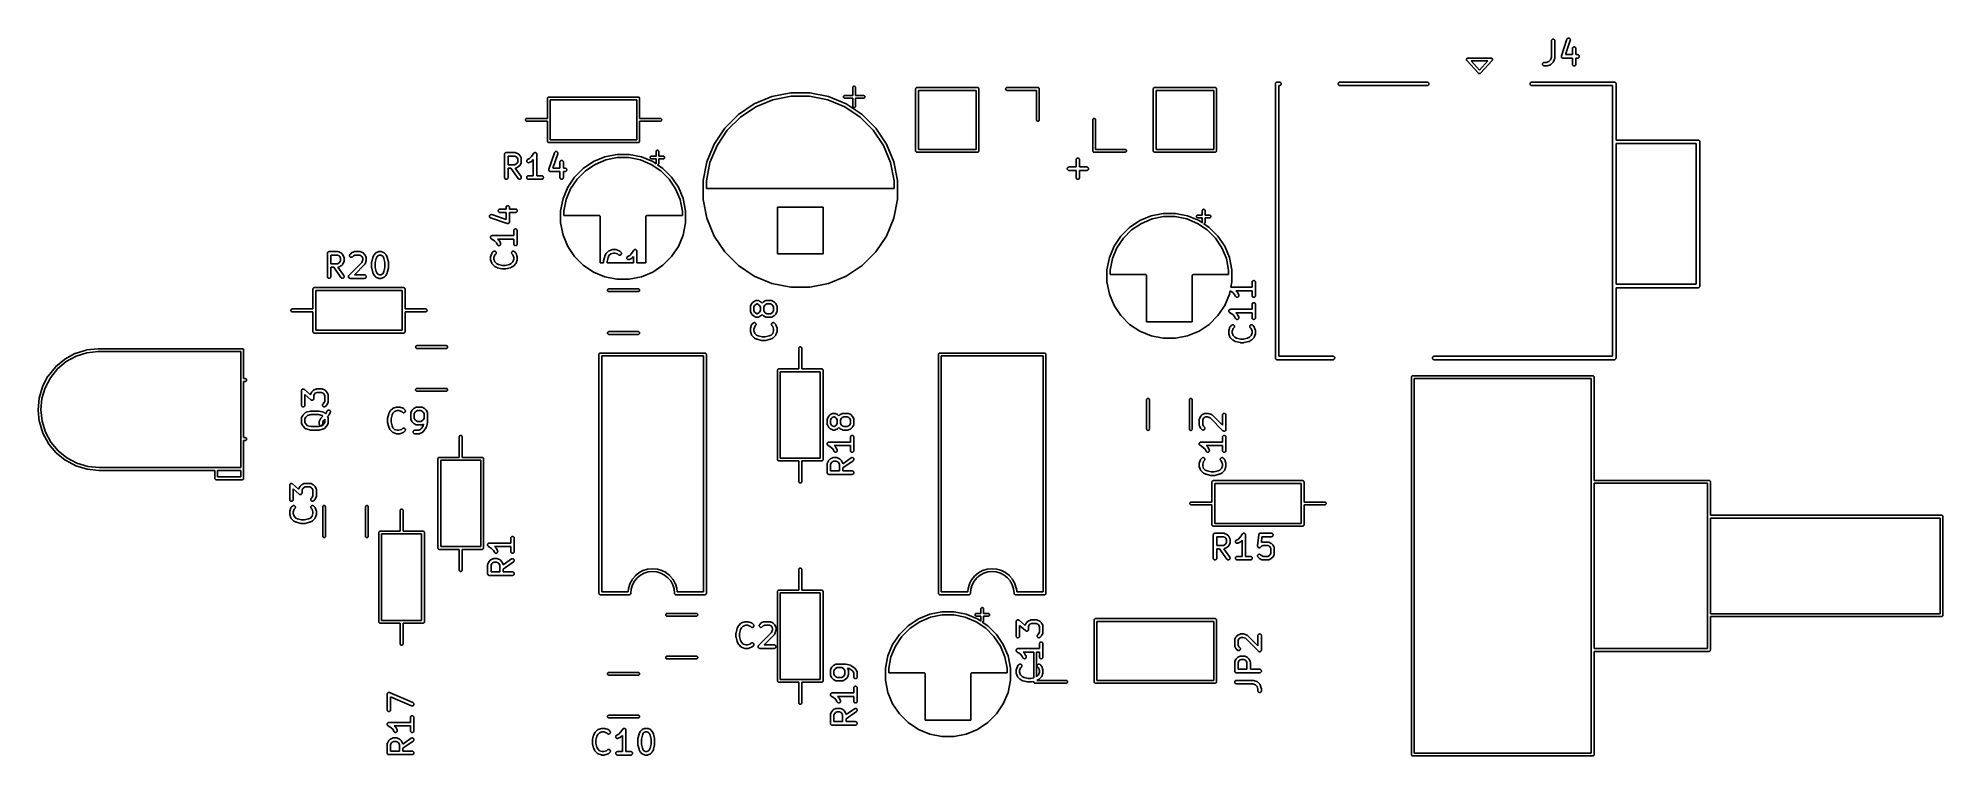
# Model space of a CAD drawing. Extents: x 2.56 to 5.78, y -4.33 to -3.11.
import ezdxf

# ---------------------------------------------------------------- set-up
doc = ezdxf.new("R2010")
doc.units = 0
doc.header["$MEASUREMENT"] = 0
doc.layers.add('BLACK', color=7, linetype='CONTINUOUS')

msp = doc.modelspace()

# ---------------------------------------------------------------- linework, layer by layer
at = {"layer": 'BLACK', "linetype": 'CONTINUOUS'}
for p, q in [((5.12172, -3.11619), (5.12178, -3.11562)), ((5.12172, -3.11624), (5.12172, -3.11619)), ((5.12172, -3.14388), (5.12172, -3.11624)), ((5.12178, -3.11562), (5.12196, -3.11507)), ((5.12196, -3.11507), (5.12224, -3.11457)), ((5.12224, -3.11457), (5.12261, -3.11413)), ((5.12261, -3.11413), (5.12306, -3.11376)), ((5.12306, -3.11376), (5.12357, -3.1135)), ((5.12357, -3.1135), (5.12412, -3.11333)), ((5.12412, -3.11333), (5.12469, -3.11328)), ((5.12469, -3.11328), (5.12527, -3.11334)), ((5.12527, -3.11334), (5.12582, -3.11351)), ((5.12582, -3.11351), (5.12632, -3.11379)), ((5.12632, -3.11379), (5.12677, -3.11415)), ((5.12677, -3.11415), (5.12713, -3.1146)), ((5.12713, -3.1146), (5.1274, -3.11511)), ((5.1274, -3.11511), (5.12757, -3.11566)), ((5.12757, -3.11566), (5.12762, -3.11624)), ((5.12762, -3.11624), (5.12762, -3.14436)), ((5.13874, -3.14155), (5.14812, -3.11343)), ((5.15372, -3.11529), (5.14564, -3.13953)), ((5.14812, -3.11343), (5.14813, -3.11339)), ((5.14813, -3.11339), (5.14837, -3.11286)), ((5.14837, -3.11286), (5.14871, -3.1124)), ((5.14871, -3.1124), (5.14913, -3.11201)), ((5.14913, -3.11201), (5.14963, -3.11171)), ((5.14963, -3.11171), (5.15017, -3.11151)), ((5.15017, -3.11151), (5.15074, -3.11141)), ((5.15074, -3.11141), (5.15131, -3.11143)), ((5.15131, -3.11143), (5.15187, -3.11157)), ((5.15187, -3.11157), (5.1524, -3.1118)), ((5.1524, -3.1118), (5.15286, -3.11214)), ((5.15286, -3.11214), (5.15326, -3.11256)), ((5.15326, -3.11256), (5.15356, -3.11305)), ((5.15356, -3.11305), (5.15377, -3.11359)), ((5.15385, -3.11473), (5.15372, -3.11529)), ((5.15377, -3.11359), (5.15386, -3.11416)), ((5.15386, -3.11416), (5.15385, -3.11473)), ((5.1574, -3.12874), (5.15758, -3.1282)), ((5.15758, -3.1282), (5.15786, -3.12769)), ((5.15786, -3.12769), (5.15823, -3.12725)), ((5.15823, -3.12725), (5.15868, -3.12689)), ((5.15868, -3.12689), (5.15919, -3.12662)), ((5.15919, -3.12662), (5.15974, -3.12646)), ((5.15974, -3.12646), (5.16031, -3.12641)), ((5.16031, -3.12641), (5.16089, -3.12647)), ((5.16089, -3.12647), (5.16144, -3.12664)), ((5.16144, -3.12664), (5.16194, -3.12691)), ((5.16194, -3.12691), (5.16239, -3.12728)), ((5.16239, -3.12728), (5.16275, -3.12772)), ((5.16275, -3.12772), (5.16302, -3.12823)), ((5.16302, -3.12823), (5.16319, -3.12879)), ((4.97794, -3.14752), (4.97797, -3.14735)), ((4.97795, -3.14758), (4.97794, -3.14752)), ((4.97794, -3.14764), (4.97795, -3.14758)), ((4.97796, -3.14781), (4.97794, -3.14764)), ((4.97797, -3.14799), (4.97796, -3.14781)), ((4.97797, -3.14735), (4.97799, -3.14717)), ((4.97798, -3.14804), (4.97797, -3.14799)), ((4.97799, -3.1481), (4.97798, -3.14804)), ((4.97799, -3.14717), (4.978, -3.14712)), ((4.97804, -3.14827), (4.97799, -3.1481)), ((4.978, -3.14712), (4.97801, -3.14706)), ((4.97801, -3.14706), (4.97807, -3.1469)), ((4.97808, -3.14844), (4.97804, -3.14827)), ((4.97807, -3.1469), (4.97812, -3.14673)), ((4.97811, -3.14849), (4.97808, -3.14844)), ((4.97812, -3.14855), (4.97811, -3.14849)), ((4.97812, -3.14673), (4.97815, -3.14668)), ((4.97821, -3.1487), (4.97812, -3.14855)), ((4.97815, -3.14668), (4.97817, -3.14663)), ((4.97817, -3.14663), (4.97826, -3.14647)), ((4.97828, -3.14886), (4.97821, -3.1487)), ((4.97826, -3.14647), (4.97834, -3.14632)), ((4.97831, -3.14891), (4.97828, -3.14886)), ((4.97834, -3.14896), (4.97831, -3.14891)), ((4.97834, -3.14632), (4.97838, -3.14628)), ((4.97845, -3.14909), (4.97834, -3.14896)), ((4.97838, -3.14628), (4.97841, -3.14623)), ((4.97841, -3.14623), (4.97852, -3.1461)), ((4.97849, -3.14914), (4.97845, -3.14909)), ((4.97853, -3.14918), (4.97849, -3.14914)), ((4.97852, -3.1461), (4.97864, -3.14596)), ((4.97864, -3.14932), (4.97853, -3.14918)), ((4.97864, -3.14596), (4.97868, -3.14592)), ((4.97868, -3.14935), (4.97864, -3.14932)), ((4.97868, -3.14592), (4.97872, -3.14588)), ((4.99826, -3.17089), (4.97868, -3.14935)), ((4.97872, -3.14588), (4.97886, -3.14578)), ((4.97886, -3.14578), (4.979, -3.14566)), ((4.979, -3.14566), (4.97905, -3.14564)), ((4.97905, -3.14564), (4.97909, -3.1456)), ((4.97909, -3.1456), (4.97925, -3.14553)), ((4.97925, -3.14553), (4.97941, -3.14544)), ((4.97941, -3.14544), (4.97946, -3.14543)), ((4.97946, -3.14543), (4.97951, -3.1454)), ((4.97951, -3.1454), (4.97968, -3.14536)), ((4.97968, -3.14536), (4.97985, -3.14531)), ((4.97985, -3.14531), (4.97991, -3.1453)), ((4.97991, -3.1453), (4.97996, -3.14529)), ((4.97996, -3.14529), (4.98014, -3.14528)), ((4.98014, -3.14528), (4.9802, -3.14528)), ((4.9802, -3.14528), (4.98026, -3.14528)), ((4.98026, -3.14528), (4.98043, -3.14527)), ((4.98043, -3.14527), (4.98049, -3.14528)), ((4.98049, -3.14528), (5.01951, -3.14528)), ((4.98565, -3.15), (5, -3.16578)), ((5.01435, -3.15), (4.98565, -3.15)), ((5, -3.16578), (5.01435, -3.15)), ((5.02132, -3.14935), (5.00175, -3.17088)), ((5.01951, -3.14528), (5.01957, -3.14527)), ((5.01957, -3.14527), (5.01974, -3.14528)), ((5.01974, -3.14528), (5.0198, -3.14528)), ((5.0198, -3.14528), (5.01986, -3.14528)), ((5.01986, -3.14528), (5.02004, -3.14529)), ((5.02004, -3.14529), (5.02009, -3.1453)), ((5.02009, -3.1453), (5.02015, -3.14531)), ((5.02015, -3.14531), (5.02032, -3.14536)), ((5.02032, -3.14536), (5.02049, -3.1454)), ((5.02049, -3.1454), (5.02054, -3.14543)), ((5.02054, -3.14543), (5.02059, -3.14544)), ((5.02059, -3.14544), (5.02075, -3.14553)), ((5.02075, -3.14553), (5.02091, -3.1456)), ((5.02091, -3.1456), (5.02095, -3.14564)), ((5.02095, -3.14564), (5.021, -3.14566)), ((5.021, -3.14566), (5.02114, -3.14578)), ((5.02114, -3.14578), (5.02128, -3.14588)), ((5.02128, -3.14588), (5.02132, -3.14592)), ((5.02132, -3.14592), (5.02136, -3.14596)), ((5.02136, -3.14932), (5.02132, -3.14935)), ((5.02136, -3.14596), (5.02148, -3.1461)), ((5.02147, -3.14918), (5.02136, -3.14932)), ((5.02151, -3.14914), (5.02147, -3.14918)), ((5.02148, -3.1461), (5.02159, -3.14623)), ((5.02155, -3.14909), (5.02151, -3.14914)), ((5.02166, -3.14896), (5.02155, -3.14909)), ((5.02159, -3.14623), (5.02162, -3.14628)), ((5.02162, -3.14628), (5.02166, -3.14632)), ((5.02166, -3.14632), (5.02174, -3.14647)), ((5.02169, -3.14891), (5.02166, -3.14896)), ((5.02172, -3.14886), (5.02169, -3.14891)), ((5.02179, -3.1487), (5.02172, -3.14886)), ((5.02174, -3.14647), (5.02183, -3.14663)), ((5.02188, -3.14855), (5.02179, -3.1487)), ((5.02183, -3.14663), (5.02185, -3.14668)), ((5.02185, -3.14668), (5.02188, -3.14673)), ((5.02188, -3.14673), (5.02193, -3.1469)), ((5.02189, -3.14849), (5.02188, -3.14855)), ((5.02192, -3.14844), (5.02189, -3.14849)), ((5.02196, -3.14827), (5.02192, -3.14844)), ((5.02193, -3.1469), (5.02199, -3.14706)), ((5.02201, -3.1481), (5.02196, -3.14827)), ((5.02199, -3.14706), (5.022, -3.14712)), ((5.022, -3.14712), (5.02201, -3.14717)), ((5.02201, -3.14717), (5.02203, -3.14735)), ((5.02202, -3.14804), (5.02201, -3.1481)), ((5.02203, -3.14799), (5.02202, -3.14804)), ((5.02203, -3.14735), (5.02206, -3.14752)), ((5.02204, -3.14781), (5.02203, -3.14799)), ((5.02206, -3.14764), (5.02204, -3.14781)), ((5.02206, -3.14752), (5.02205, -3.14758)), ((5.02205, -3.14758), (5.02206, -3.14764)), ((5.10672, -3.15558), (5.10678, -3.15501)), ((5.10677, -3.15616), (5.10672, -3.15558)), ((5.10694, -3.15671), (5.10677, -3.15616)), ((5.10678, -3.15501), (5.10695, -3.15446)), ((5.1072, -3.15722), (5.10694, -3.15671)), ((5.10695, -3.15446), (5.10723, -3.15395)), ((5.10756, -3.15767), (5.1072, -3.15722)), ((5.10723, -3.15395), (5.10759, -3.15351)), ((5.10801, -3.15804), (5.10756, -3.15767)), ((5.10759, -3.15351), (5.10804, -3.15315)), ((5.10851, -3.15832), (5.10801, -3.15804)), ((5.10804, -3.15315), (5.10855, -3.15288)), ((5.10906, -3.15849), (5.10851, -3.15832)), ((5.10855, -3.15288), (5.1091, -3.15271)), ((5.10963, -3.15856), (5.10906, -3.15849)), ((5.1091, -3.15271), (5.10967, -3.15265)), ((5.10967, -3.15856), (5.10963, -3.15856)), ((5.10967, -3.15265), (5.11294, -3.15265)), ((5.11342, -3.15856), (5.10967, -3.15856)), ((5.11294, -3.15265), (5.11745, -3.15115)), ((5.11359, -3.15854), (5.11342, -3.15856)), ((5.11375, -3.15854), (5.11359, -3.15854)), ((5.11387, -3.15851), (5.11375, -3.15854)), ((5.114, -3.1585), (5.11387, -3.15851)), ((5.11416, -3.15845), (5.114, -3.1585)), ((5.11432, -3.15842), (5.11416, -3.15845)), ((5.11436, -3.15841), (5.11432, -3.15842)), ((5.11998, -3.15653), (5.11436, -3.15841)), ((5.11745, -3.15115), (5.12022, -3.14839)), ((5.12006, -3.1565), (5.11998, -3.15653)), ((5.12014, -3.15647), (5.12006, -3.1565)), ((5.12032, -3.15638), (5.12014, -3.15647)), ((5.12022, -3.14839), (5.12172, -3.14388)), ((5.12051, -3.1563), (5.12032, -3.15638)), ((5.12058, -3.15625), (5.12051, -3.1563)), ((5.12066, -3.15621), (5.12058, -3.15625)), ((5.12081, -3.15608), (5.12066, -3.15621)), ((5.12098, -3.15596), (5.12081, -3.15608)), ((5.12104, -3.1559), (5.12098, -3.15596)), ((5.12111, -3.15585), (5.12104, -3.1559)), ((5.12114, -3.15582), (5.12111, -3.15585)), ((5.12489, -3.15207), (5.12114, -3.15582)), ((5.12494, -3.152), (5.12489, -3.15207)), ((5.125, -3.15194), (5.12494, -3.152)), ((5.12512, -3.15178), (5.125, -3.15194)), ((5.12525, -3.15162), (5.12512, -3.15178)), ((5.12529, -3.15155), (5.12525, -3.15162)), ((5.12534, -3.15148), (5.12529, -3.15155)), ((5.12543, -3.15129), (5.12534, -3.15148)), ((5.12552, -3.15112), (5.12543, -3.15129)), ((5.12555, -3.15103), (5.12552, -3.15112)), ((5.12559, -3.15095), (5.12555, -3.15103)), ((5.1256, -3.15091), (5.12559, -3.15095)), ((5.12747, -3.14529), (5.1256, -3.15091)), ((5.12751, -3.14513), (5.12747, -3.14529)), ((5.12756, -3.14497), (5.12751, -3.14513)), ((5.12757, -3.14485), (5.12756, -3.14497)), ((5.1276, -3.14473), (5.12757, -3.14485)), ((5.12761, -3.14456), (5.1276, -3.14473)), ((5.12762, -3.1444), (5.12761, -3.14456)), ((5.12762, -3.14436), (5.12762, -3.1444)), ((5.13859, -3.14246), (5.13861, -3.14229)), ((5.1386, -3.14257), (5.13859, -3.14246)), ((5.1386, -3.14269), (5.1386, -3.14257)), ((5.13863, -3.14286), (5.1386, -3.14269)), ((5.13861, -3.14229), (5.13862, -3.14211)), ((5.13862, -3.14211), (5.13864, -3.142)), ((5.13864, -3.14304), (5.13863, -3.14286)), ((5.13864, -3.142), (5.13865, -3.14189)), ((5.13868, -3.14314), (5.13864, -3.14304)), ((5.13865, -3.14189), (5.1387, -3.14172)), ((5.13869, -3.14325), (5.13868, -3.14314)), ((5.13876, -3.14342), (5.13869, -3.14325)), ((5.1387, -3.14172), (5.13874, -3.14155)), ((5.13881, -3.14359), (5.13876, -3.14342)), ((5.13886, -3.14369), (5.13881, -3.14359)), ((5.1389, -3.14379), (5.13886, -3.14369)), ((5.13899, -3.14394), (5.1389, -3.14379)), ((5.13907, -3.1441), (5.13899, -3.14394)), ((5.13914, -3.14419), (5.13907, -3.1441)), ((5.1392, -3.14428), (5.13914, -3.14419)), ((5.13932, -3.14441), (5.1392, -3.14428)), ((5.13944, -3.14455), (5.13932, -3.14441)), ((5.13952, -3.14462), (5.13944, -3.14455)), ((5.1396, -3.1447), (5.13952, -3.14462)), ((5.13974, -3.14481), (5.1396, -3.1447)), ((5.13988, -3.14492), (5.13974, -3.14481)), ((5.13998, -3.14497), (5.13988, -3.14492)), ((5.14007, -3.14504), (5.13998, -3.14497)), ((5.14023, -3.14511), (5.14007, -3.14504)), ((5.14038, -3.1452), (5.14023, -3.14511)), ((5.14049, -3.14523), (5.14038, -3.1452)), ((5.14059, -3.14528), (5.14049, -3.14523)), ((5.14076, -3.14532), (5.14059, -3.14528)), ((5.14093, -3.14537), (5.14076, -3.14532)), ((5.14104, -3.14538), (5.14093, -3.14537)), ((5.14115, -3.14541), (5.14104, -3.14538)), ((5.14133, -3.14542), (5.14115, -3.14541)), ((5.1415, -3.14543), (5.14133, -3.14542)), ((5.14154, -3.14543), (5.1415, -3.14543)), ((5.15734, -3.14543), (5.14154, -3.14543)), ((5.14564, -3.13953), (5.15734, -3.13953)), ((5.15734, -3.12932), (5.1574, -3.12874)), ((5.15734, -3.12936), (5.15734, -3.12932)), ((5.15734, -3.13953), (5.15734, -3.12936)), ((5.15734, -3.15561), (5.15734, -3.14543)), ((5.1574, -3.15618), (5.15734, -3.15561)), ((5.15756, -3.15673), (5.1574, -3.15618)), ((5.15783, -3.15724), (5.15756, -3.15673)), ((5.1582, -3.15769), (5.15783, -3.15724)), ((5.15864, -3.15805), (5.1582, -3.15769)), ((5.15915, -3.15833), (5.15864, -3.15805)), ((5.1597, -3.1585), (5.15915, -3.15833)), ((5.16027, -3.15856), (5.1597, -3.1585)), ((5.16085, -3.15851), (5.16027, -3.15856)), ((5.1614, -3.15834), (5.16085, -3.15851)), ((5.16191, -3.15808), (5.1614, -3.15834)), ((5.16236, -3.15772), (5.16191, -3.15808)), ((5.16273, -3.15727), (5.16236, -3.15772)), ((5.16301, -3.15677), (5.16273, -3.15727)), ((5.16318, -3.15622), (5.16301, -3.15677)), ((5.16324, -3.15565), (5.16318, -3.15622)), ((5.16319, -3.12879), (5.16325, -3.12936)), ((5.16325, -3.15561), (5.16324, -3.15565)), ((5.16325, -3.12936), (5.16325, -3.13953)), ((5.16325, -3.13953), (5.16592, -3.13953)), ((5.16592, -3.14543), (5.16325, -3.14543)), ((5.16325, -3.14543), (5.16325, -3.15561)), ((5.16592, -3.13953), (5.16596, -3.13953)), ((5.16649, -3.14538), (5.16592, -3.14543)), ((5.16596, -3.13953), (5.16653, -3.13959)), ((5.16704, -3.14521), (5.16649, -3.14538)), ((5.16653, -3.13959), (5.16708, -3.13977)), ((5.16755, -3.14494), (5.16704, -3.14521)), ((5.16708, -3.13977), (5.16758, -3.14005)), ((5.168, -3.14458), (5.16755, -3.14494)), ((5.16758, -3.14005), (5.16803, -3.14042)), ((5.16836, -3.14413), (5.168, -3.14458)), ((5.16803, -3.14042), (5.16839, -3.14087)), ((5.16864, -3.14363), (5.16836, -3.14413)), ((5.16839, -3.14087), (5.16865, -3.14138)), ((5.16881, -3.14308), (5.16864, -3.14363)), ((5.16865, -3.14138), (5.16882, -3.14193)), ((5.16887, -3.1425), (5.16881, -3.14308)), ((5.16882, -3.14193), (5.16887, -3.1425)), ((3.94068, -3.19296), (3.94114, -3.19291)), ((3.94114, -3.19291), (3.9416, -3.19296)), ((4.65451, -3.18898), (4.65457, -3.1884)), ((4.65453, -3.18912), (4.65451, -3.18898)), ((4.65453, -3.6534), (4.65453, -3.18912)), ((4.65457, -3.1884), (4.65474, -3.18784)), ((4.65474, -3.18784), (4.65501, -3.18733)), ((4.65501, -3.18733), (4.65538, -3.18688)), ((4.65538, -3.18688), (4.65583, -3.18651)), ((4.65583, -3.18651), (4.65634, -3.18624)), ((4.65634, -3.18624), (4.6569, -3.18607)), ((4.6569, -3.18607), (4.65734, -3.18602)), ((4.65734, -3.18602), (4.65748, -3.18601)), ((4.65748, -3.18601), (4.65762, -3.18602)), ((4.65762, -3.18602), (4.66156, -3.18602)), ((4.66156, -3.19193), (4.66043, -3.19193)), ((4.66043, -3.19193), (4.66043, -3.65059)), ((4.66156, -3.18602), (4.662, -3.18607)), ((4.662, -3.19189), (4.66156, -3.19193)), ((4.662, -3.18607), (4.66255, -3.18624)), ((4.66255, -3.19172), (4.662, -3.19189)), ((4.66255, -3.18624), (4.66307, -3.18651)), ((4.66307, -3.19144), (4.66255, -3.19172)), ((4.66307, -3.18651), (4.66352, -3.18688)), ((4.66352, -3.19107), (4.66307, -3.19144)), ((4.66352, -3.18688), (4.66388, -3.18733)), ((4.66388, -3.19062), (4.66352, -3.19107)), ((4.66388, -3.18733), (4.66416, -3.18784)), ((4.66416, -3.19011), (4.66388, -3.19062)), ((4.66416, -3.18784), (4.66433, -3.1884)), ((4.66433, -3.18956), (4.66416, -3.19011)), ((4.66433, -3.1884), (4.66438, -3.18898)), ((4.66438, -3.18898), (4.66433, -3.18956)), ((4.76081, -3.18898), (4.76087, -3.1884)), ((4.76087, -3.18956), (4.76081, -3.18898)), ((4.76087, -3.1884), (4.76104, -3.18784)), ((4.76104, -3.19011), (4.76087, -3.18956)), ((4.76104, -3.18784), (4.76131, -3.18733)), ((4.76131, -3.19062), (4.76104, -3.19011)), ((4.76131, -3.18733), (4.76168, -3.18688)), ((4.76168, -3.19107), (4.76131, -3.19062)), ((4.76168, -3.18688), (4.76213, -3.18651)), ((4.76213, -3.19144), (4.76168, -3.19107)), ((4.76213, -3.18651), (4.76264, -3.18624)), ((4.76264, -3.19172), (4.76213, -3.19144)), ((4.76264, -3.18624), (4.7632, -3.18607)), ((4.7632, -3.19189), (4.76264, -3.19172)), ((4.7632, -3.18607), (4.76363, -3.18602)), ((4.76363, -3.19193), (4.7632, -3.19189)), ((4.76363, -3.18602), (4.91156, -3.18602)), ((4.91156, -3.19193), (4.76363, -3.19193)), ((4.91156, -3.18602), (4.912, -3.18607)), ((4.912, -3.19189), (4.91156, -3.19193)), ((4.912, -3.18607), (4.91255, -3.18624)), ((4.91255, -3.19172), (4.912, -3.19189)), ((4.91255, -3.18624), (4.91307, -3.18651)), ((4.91307, -3.19144), (4.91255, -3.19172)), ((4.91307, -3.18651), (4.91352, -3.18688)), ((4.91352, -3.19107), (4.91307, -3.19144)), ((4.91352, -3.18688), (4.91388, -3.18733)), ((4.91388, -3.19062), (4.91352, -3.19107)), ((4.91388, -3.18733), (4.91416, -3.18784)), ((4.91416, -3.19011), (4.91388, -3.19062)), ((4.91416, -3.18784), (4.91433, -3.1884)), ((4.91433, -3.18956), (4.91416, -3.19011)), ((4.91433, -3.1884), (4.91438, -3.18898)), ((4.91438, -3.18898), (4.91433, -3.18956)), ((4.9984, -3.17105), (4.99826, -3.17089)), ((4.9985, -3.17112), (4.9984, -3.17105)), ((4.99859, -3.1712), (4.9985, -3.17112)), ((4.99869, -3.17126), (4.99859, -3.1712)), ((4.99878, -3.17133), (4.99869, -3.17126)), ((4.99889, -3.17138), (4.99878, -3.17133)), ((4.99899, -3.17144), (4.99889, -3.17138)), ((4.99909, -3.17148), (4.99899, -3.17144)), ((4.9992, -3.17152), (4.99909, -3.17148)), ((4.99931, -3.17155), (4.9992, -3.17152)), ((4.99943, -3.17159), (4.99931, -3.17155)), ((4.99954, -3.17161), (4.99943, -3.17159)), ((4.99965, -3.17164), (4.99954, -3.17161)), ((4.99977, -3.17164), (4.99965, -3.17164)), ((4.99989, -3.17166), (4.99977, -3.17164)), ((5, -3.17166), (4.99989, -3.17166)), ((5.00011, -3.17166), (5, -3.17166)), ((5.00023, -3.17164), (5.00011, -3.17166)), ((5.00035, -3.17164), (5.00023, -3.17164)), ((5.00046, -3.17161), (5.00035, -3.17164)), ((5.00057, -3.17159), (5.00046, -3.17161)), ((5.00069, -3.17155), (5.00057, -3.17159)), ((5.0008, -3.17152), (5.00069, -3.17155)), ((5.0009, -3.17148), (5.0008, -3.17152)), ((5.00101, -3.17144), (5.0009, -3.17148)), ((5.00111, -3.17138), (5.00101, -3.17144)), ((5.00122, -3.17133), (5.00111, -3.17138)), ((5.00131, -3.17126), (5.00122, -3.17133)), ((5.00141, -3.1712), (5.00131, -3.17126)), ((5.0015, -3.17112), (5.00141, -3.1712)), ((5.0016, -3.17105), (5.0015, -3.17112)), ((5.00175, -3.17088), (5.0016, -3.17105)), ((5.08562, -3.18898), (5.08567, -3.1884)), ((5.08567, -3.18956), (5.08562, -3.18898)), ((5.08567, -3.1884), (5.08584, -3.18784)), ((5.08584, -3.19011), (5.08567, -3.18956)), ((5.08584, -3.18784), (5.08612, -3.18733)), ((5.08612, -3.19062), (5.08584, -3.19011)), ((5.08612, -3.18733), (5.08648, -3.18688)), ((5.08648, -3.19107), (5.08612, -3.19062)), ((5.08648, -3.18688), (5.08693, -3.18651)), ((5.08693, -3.19144), (5.08648, -3.19107)), ((5.08693, -3.18651), (5.08745, -3.18624)), ((5.08745, -3.19172), (5.08693, -3.19144)), ((5.08745, -3.18624), (5.088, -3.18607)), ((5.088, -3.19189), (5.08745, -3.19172)), ((5.088, -3.18607), (5.08844, -3.18602)), ((5.08844, -3.19193), (5.088, -3.19189)), ((5.08844, -3.18602), (5.2282, -3.18602)), ((5.22539, -3.19193), (5.08844, -3.19193)), ((5.22539, -3.28726), (5.22539, -3.19193)), ((5.2282, -3.18602), (5.22835, -3.18601)), ((5.22835, -3.18601), (5.22849, -3.18602)), ((5.22849, -3.18602), (5.22893, -3.18607)), ((5.22893, -3.18607), (5.22948, -3.18624)), ((5.22948, -3.18624), (5.22999, -3.18651)), ((5.22999, -3.18651), (5.23044, -3.18688)), ((5.23044, -3.18688), (5.23081, -3.18733)), ((5.23081, -3.18733), (5.23109, -3.18784)), ((5.23109, -3.18784), (5.23126, -3.1884)), ((5.23126, -3.1884), (5.23131, -3.18898)), ((5.23131, -3.18898), (5.2313, -3.18912)), ((5.2313, -3.18912), (5.2313, -3.28445)), ((3.42204, -3.21378), (3.42208, -3.21332)), ((3.42205, -3.2139), (3.42204, -3.21378)), ((3.42205, -3.24764), (3.42205, -3.2139)), ((3.42208, -3.21332), (3.42222, -3.21287)), ((3.42222, -3.21287), (3.42244, -3.21246)), ((3.42244, -3.21246), (3.42273, -3.2121)), ((3.42273, -3.2121), (3.42309, -3.21181)), ((3.42309, -3.21181), (3.4235, -3.21159)), ((3.4235, -3.21159), (3.42395, -3.21145)), ((3.42395, -3.21145), (3.42429, -3.21142)), ((3.42429, -3.21142), (3.42441, -3.21141)), ((3.42441, -3.21141), (3.42453, -3.21142)), ((3.42453, -3.21142), (3.57547, -3.21142)), ((3.42677, -3.21614), (3.42677, -3.24988)), ((3.57323, -3.21614), (3.42677, -3.21614)), ((3.57323, -3.24988), (3.57323, -3.21614)), ((3.57547, -3.21142), (3.57559, -3.21141)), ((3.57559, -3.21141), (3.57571, -3.21142)), ((3.57571, -3.21142), (3.57605, -3.21145)), ((3.57605, -3.21145), (3.5765, -3.21159)), ((3.5765, -3.21159), (3.57691, -3.21181)), ((3.57691, -3.21181), (3.57727, -3.2121)), ((3.57727, -3.2121), (3.57756, -3.21246)), ((3.57756, -3.21246), (3.57778, -3.21287)), ((3.57778, -3.21287), (3.57792, -3.21332)), ((3.57792, -3.21332), (3.57796, -3.21378)), ((3.57796, -3.21378), (3.57795, -3.2139)), ((3.57795, -3.2139), (3.57795, -3.24764)), ((3.7451, -3.24108), (3.77205, -3.22307)), ((3.77205, -3.22307), (3.802, -3.21066)), ((3.8036, -3.21594), (3.77465, -3.22793)), ((3.802, -3.21066), (3.83379, -3.20434)), ((3.83433, -3.20982), (3.8036, -3.21594)), ((3.83379, -3.20434), (3.86621, -3.20434)), ((3.86567, -3.20982), (3.83433, -3.20982)), ((3.8964, -3.21594), (3.86567, -3.20982)), ((3.86621, -3.20434), (3.898, -3.21066)), ((3.92535, -3.22793), (3.8964, -3.21594)), ((3.898, -3.21066), (3.92795, -3.22307)), ((3.92302, -3.21104), (3.92307, -3.21057)), ((3.92307, -3.2115), (3.92302, -3.21104)), ((3.92307, -3.21057), (3.9232, -3.21013)), ((3.9232, -3.21194), (3.92307, -3.2115)), ((3.9232, -3.21013), (3.92342, -3.20972)), ((3.92342, -3.21235), (3.9232, -3.21194)), ((3.92342, -3.20972), (3.92372, -3.20936)), ((3.92372, -3.21271), (3.92342, -3.21235)), ((3.92372, -3.20936), (3.92407, -3.20906)), ((3.92407, -3.21301), (3.92372, -3.21271)), ((3.92407, -3.20906), (3.92449, -3.20884)), ((3.92449, -3.21323), (3.92407, -3.21301)), ((3.92449, -3.20884), (3.92493, -3.20871)), ((3.92493, -3.21336), (3.92449, -3.21323)), ((3.92493, -3.20871), (3.92528, -3.20867)), ((3.92528, -3.2134), (3.92493, -3.21336)), ((3.92528, -3.20867), (3.93878, -3.20867)), ((3.93878, -3.2134), (3.92528, -3.2134)), ((3.92795, -3.22307), (3.9549, -3.24108)), ((3.93878, -3.19517), (3.93881, -3.19482)), ((3.93878, -3.20867), (3.93878, -3.19517)), ((3.93878, -3.2269), (3.93878, -3.2134)), ((3.93881, -3.19482), (3.93895, -3.19438)), ((3.93895, -3.19438), (3.93917, -3.19397)), ((3.93917, -3.19397), (3.93946, -3.19361)), ((3.93946, -3.19361), (3.93982, -3.19331)), ((3.93982, -3.19331), (3.94023, -3.19309)), ((3.94023, -3.19309), (3.94068, -3.19296)), ((3.9416, -3.19296), (3.94205, -3.19309)), ((3.94205, -3.19309), (3.94246, -3.19331)), ((3.94246, -3.19331), (3.94282, -3.19361)), ((3.94282, -3.19361), (3.94312, -3.19397)), ((3.94312, -3.19397), (3.94333, -3.19438)), ((3.94333, -3.19438), (3.94347, -3.19482)), ((3.94347, -3.19482), (3.9435, -3.19517)), ((3.9435, -3.19517), (3.9435, -3.20867)), ((3.9435, -3.20867), (3.95701, -3.20867)), ((3.95701, -3.2134), (3.9435, -3.2134)), ((3.9435, -3.2134), (3.9435, -3.2269)), ((3.95701, -3.20867), (3.95735, -3.20871)), ((3.95735, -3.21336), (3.95701, -3.2134)), ((3.95735, -3.20871), (3.9578, -3.20884)), ((3.9578, -3.21323), (3.95735, -3.21336)), ((3.9578, -3.20884), (3.95821, -3.20906)), ((3.95821, -3.21301), (3.9578, -3.21323)), ((3.95821, -3.20906), (3.95857, -3.20936)), ((3.95857, -3.21271), (3.95821, -3.21301)), ((3.95857, -3.20936), (3.95886, -3.20972)), ((3.95886, -3.21235), (3.95857, -3.21271)), ((3.95886, -3.20972), (3.95908, -3.21013)), ((3.95908, -3.21194), (3.95886, -3.21235)), ((3.95908, -3.21013), (3.95922, -3.21057)), ((3.95922, -3.2115), (3.95908, -3.21194)), ((3.95922, -3.21057), (3.95926, -3.21104)), ((3.95926, -3.21104), (3.95922, -3.2115)), ((4.04526, -3.19764), (4.04531, -3.19717)), ((4.04528, -3.19775), (4.04526, -3.19764)), ((4.04528, -3.30225), (4.04528, -3.19775)), ((4.04531, -3.19717), (4.04544, -3.19673)), ((4.04544, -3.19673), (4.04566, -3.19632)), ((4.04566, -3.19632), (4.04596, -3.19596)), ((4.04596, -3.19596), (4.04632, -3.19566)), ((4.04632, -3.19566), (4.04673, -3.19544)), ((4.04673, -3.19544), (4.04717, -3.19531)), ((4.04717, -3.19531), (4.04752, -3.19528)), ((4.04752, -3.19528), (4.04764, -3.19526)), ((4.04764, -3.19526), (4.04775, -3.19528)), ((4.04775, -3.19528), (4.14988, -3.19528)), ((4.05, -3.2), (4.05, -3.3)), ((4.14764, -3.2), (4.05, -3.2)), ((4.14764, -3.3), (4.14764, -3.2)), ((4.14988, -3.19528), (4.15, -3.19526)), ((4.15, -3.19526), (4.15012, -3.19528)), ((4.15012, -3.19528), (4.15012, -3.19528)), ((4.15012, -3.19528), (4.15046, -3.19531)), ((4.15046, -3.19531), (4.15091, -3.19544)), ((4.15091, -3.19544), (4.15132, -3.19566)), ((4.15132, -3.19566), (4.15168, -3.19596)), ((4.15168, -3.19596), (4.15197, -3.19632)), ((4.15197, -3.19632), (4.15219, -3.19673)), ((4.15219, -3.19673), (4.15233, -3.19717)), ((4.15233, -3.19717), (4.15237, -3.19764)), ((4.15237, -3.19764), (4.15236, -3.19775)), ((4.15236, -3.19775), (4.15236, -3.30225)), ((4.19763, -3.19764), (4.19767, -3.19717)), ((4.19767, -3.1981), (4.19763, -3.19764)), ((4.19767, -3.19717), (4.19781, -3.19673)), ((4.19781, -3.19855), (4.19767, -3.1981)), ((4.19781, -3.19673), (4.19803, -3.19632)), ((4.19803, -3.19896), (4.19781, -3.19855)), ((4.19803, -3.19632), (4.19832, -3.19596)), ((4.19832, -3.19932), (4.19803, -3.19896)), ((4.19832, -3.19596), (4.19868, -3.19566)), ((4.19868, -3.19961), (4.19832, -3.19932)), ((4.19868, -3.19566), (4.19909, -3.19544)), ((4.19909, -3.19983), (4.19868, -3.19961)), ((4.19909, -3.19544), (4.19954, -3.19531)), ((4.19954, -3.19997), (4.19909, -3.19983)), ((4.19954, -3.19531), (4.19988, -3.19528)), ((4.19988, -3.2), (4.19954, -3.19997)), ((4.19988, -3.19528), (4.25225, -3.19528)), ((4.25, -3.2), (4.19988, -3.2)), ((4.25, -3.25012), (4.25, -3.2)), ((4.25225, -3.19528), (4.25236, -3.19526)), ((4.25236, -3.19526), (4.25248, -3.19528)), ((4.25248, -3.19528), (4.25248, -3.19528)), ((4.25248, -3.19528), (4.25283, -3.19531)), ((4.25283, -3.19531), (4.25327, -3.19544)), ((4.25327, -3.19544), (4.25368, -3.19566)), ((4.25368, -3.19566), (4.25404, -3.19596)), ((4.25404, -3.19596), (4.25434, -3.19632)), ((4.25434, -3.19632), (4.25456, -3.19673)), ((4.25456, -3.19673), (4.25469, -3.19717)), ((4.25469, -3.19717), (4.25474, -3.19764)), ((4.25474, -3.19764), (4.25472, -3.19775)), ((4.25472, -3.19775), (4.25472, -3.25012)), ((4.44763, -3.19764), (4.44767, -3.19717)), ((4.44764, -3.19775), (4.44763, -3.19764)), ((4.44764, -3.30225), (4.44764, -3.19775)), ((4.44767, -3.19717), (4.44781, -3.19673)), ((4.44781, -3.19673), (4.44803, -3.19632)), ((4.44803, -3.19632), (4.44832, -3.19596)), ((4.44832, -3.19596), (4.44868, -3.19566)), ((4.44868, -3.19566), (4.44909, -3.19544)), ((4.44909, -3.19544), (4.44954, -3.19531)), ((4.44954, -3.19531), (4.44988, -3.19528)), ((4.44988, -3.19528), (4.45, -3.19526)), ((4.44988, -3.19528), (4.44988, -3.19528)), ((4.45, -3.19526), (4.45012, -3.19528)), ((4.45012, -3.19528), (4.55225, -3.19528)), ((4.45236, -3.2), (4.45236, -3.3)), ((4.55, -3.2), (4.45236, -3.2)), ((4.55, -3.3), (4.55, -3.2)), ((4.55225, -3.19528), (4.55236, -3.19526)), ((4.55236, -3.19526), (4.55248, -3.19528)), ((4.55248, -3.19528), (4.55283, -3.19531)), ((4.55283, -3.19531), (4.55327, -3.19544)), ((4.55327, -3.19544), (4.55368, -3.19566)), ((4.55368, -3.19566), (4.55404, -3.19596)), ((4.55404, -3.19596), (4.55434, -3.19632)), ((4.55434, -3.19632), (4.55456, -3.19673)), ((4.55456, -3.19673), (4.55469, -3.19717)), ((4.55469, -3.19717), (4.55474, -3.19764)), ((4.55474, -3.19764), (4.55472, -3.19775)), ((4.55472, -3.19775), (4.55472, -3.30225)), ((3.38463, -3.25), (3.38468, -3.24954)), ((3.38468, -3.25046), (3.38463, -3.25)), ((3.38468, -3.24954), (3.38481, -3.24909)), ((3.38481, -3.25091), (3.38468, -3.25046)), ((3.38481, -3.24909), (3.38503, -3.24868)), ((3.38503, -3.25132), (3.38481, -3.25091)), ((3.38503, -3.24868), (3.38533, -3.24832)), ((3.38533, -3.25168), (3.38503, -3.25132)), ((3.38533, -3.24832), (3.38569, -3.24803)), ((3.38569, -3.25197), (3.38533, -3.25168)), ((3.38569, -3.24803), (3.3861, -3.24781)), ((3.3861, -3.25219), (3.38569, -3.25197)), ((3.3861, -3.24781), (3.38654, -3.24767)), ((3.38654, -3.25233), (3.3861, -3.25219)), ((3.38654, -3.24767), (3.38689, -3.24764)), ((3.38689, -3.25236), (3.38654, -3.25233)), ((3.38689, -3.24764), (3.42205, -3.24764)), ((3.42205, -3.25236), (3.38689, -3.25236)), ((3.42205, -3.2861), (3.42205, -3.25236)), ((3.42677, -3.24988), (3.42678, -3.25)), ((3.42678, -3.25), (3.42677, -3.25012)), ((3.42677, -3.25012), (3.42677, -3.28386)), ((3.57322, -3.25), (3.57323, -3.24988)), ((3.57323, -3.25012), (3.57322, -3.25)), ((3.57323, -3.28386), (3.57323, -3.25012)), ((3.57795, -3.24764), (3.61311, -3.24764)), ((3.61311, -3.25236), (3.57795, -3.25236)), ((3.57795, -3.25236), (3.57795, -3.2861)), ((3.61311, -3.24764), (3.61346, -3.24767)), ((3.61346, -3.25233), (3.61311, -3.25236)), ((3.61346, -3.24767), (3.6139, -3.24781)), ((3.6139, -3.25219), (3.61346, -3.25233)), ((3.6139, -3.24781), (3.61431, -3.24803)), ((3.61431, -3.25197), (3.6139, -3.25219)), ((3.61431, -3.24803), (3.61467, -3.24832)), ((3.61467, -3.25168), (3.61431, -3.25197)), ((3.61467, -3.24832), (3.61497, -3.24868)), ((3.61497, -3.25132), (3.61467, -3.25168)), ((3.61497, -3.24868), (3.61519, -3.24909)), ((3.61519, -3.25091), (3.61497, -3.25132)), ((3.61519, -3.24909), (3.61532, -3.24954)), ((3.61532, -3.25046), (3.61519, -3.25091)), ((3.61532, -3.24954), (3.61537, -3.25)), ((3.61537, -3.25), (3.61532, -3.25046)), ((3.72218, -3.264), (3.7451, -3.24108)), ((3.7486, -3.24534), (3.72644, -3.26749)), ((3.77465, -3.22793), (3.7486, -3.24534)), ((3.9514, -3.24534), (3.92535, -3.22793)), ((3.93881, -3.22725), (3.93878, -3.2269)), ((3.93895, -3.22769), (3.93881, -3.22725)), ((3.93917, -3.2281), (3.93895, -3.22769)), ((3.93946, -3.22846), (3.93917, -3.2281)), ((3.93982, -3.22876), (3.93946, -3.22846)), ((3.94023, -3.22898), (3.93982, -3.22876)), ((3.94068, -3.22911), (3.94023, -3.22898)), ((3.94114, -3.22916), (3.94068, -3.22911)), ((3.9416, -3.22911), (3.94114, -3.22916)), ((3.94205, -3.22898), (3.9416, -3.22911)), ((3.94246, -3.22876), (3.94205, -3.22898)), ((3.94282, -3.22846), (3.94246, -3.22876)), ((3.94312, -3.2281), (3.94282, -3.22846)), ((3.94333, -3.22769), (3.94312, -3.2281)), ((3.94347, -3.22725), (3.94333, -3.22769)), ((3.9435, -3.2269), (3.94347, -3.22725)), ((3.97356, -3.26749), (3.9514, -3.24534)), ((3.9549, -3.24108), (3.97782, -3.264)), ((4.25003, -3.25046), (4.25, -3.25012)), ((4.25017, -3.25091), (4.25003, -3.25046)), ((4.25039, -3.25132), (4.25017, -3.25091)), ((4.25068, -3.25168), (4.25039, -3.25132)), ((4.25104, -3.25197), (4.25068, -3.25168)), ((4.25145, -3.25219), (4.25104, -3.25197)), ((4.2519, -3.25233), (4.25145, -3.25219)), ((4.25236, -3.25237), (4.2519, -3.25233)), ((4.25283, -3.25233), (4.25236, -3.25237)), ((4.25327, -3.25219), (4.25283, -3.25233)), ((4.25368, -3.25197), (4.25327, -3.25219)), ((4.25404, -3.25168), (4.25368, -3.25197)), ((4.25434, -3.25132), (4.25404, -3.25168)), ((4.25456, -3.25091), (4.25434, -3.25132)), ((4.25469, -3.25046), (4.25456, -3.25091)), ((4.25472, -3.25012), (4.25469, -3.25046)), ((4.34528, -3.24988), (4.34531, -3.24954)), ((4.34528, -3.30225), (4.34528, -3.24988)), ((4.34531, -3.24954), (4.34544, -3.24909)), ((4.34544, -3.24909), (4.34566, -3.24868)), ((4.34566, -3.24868), (4.34596, -3.24832)), ((4.34596, -3.24832), (4.34632, -3.24803)), ((4.34632, -3.24803), (4.34673, -3.24781)), ((4.34673, -3.24781), (4.34717, -3.24767)), ((4.34717, -3.24767), (4.34764, -3.24763)), ((4.34764, -3.24763), (4.3481, -3.24767)), ((4.3481, -3.24767), (4.34855, -3.24781)), ((4.34855, -3.24781), (4.34896, -3.24803)), ((4.34896, -3.24803), (4.34932, -3.24832)), ((4.34932, -3.24832), (4.34961, -3.24868)), ((4.34961, -3.24868), (4.34983, -3.24909)), ((4.34983, -3.24909), (4.34997, -3.24954)), ((4.34997, -3.24954), (4.35, -3.24988)), ((4.35, -3.24988), (4.35, -3.3)), ((3.42204, -3.28622), (3.42205, -3.2861)), ((3.42208, -3.28668), (3.42204, -3.28622)), ((3.42222, -3.28713), (3.42208, -3.28668)), ((3.42244, -3.28754), (3.42222, -3.28713)), ((3.42273, -3.2879), (3.42244, -3.28754)), ((3.42309, -3.28819), (3.42273, -3.2879)), ((3.4235, -3.28841), (3.42309, -3.28819)), ((3.42395, -3.28855), (3.4235, -3.28841)), ((3.42429, -3.28858), (3.42395, -3.28855)), ((3.42441, -3.28859), (3.42429, -3.28858)), ((3.42429, -3.28858), (3.42429, -3.28858)), ((3.42453, -3.28858), (3.42441, -3.28859)), ((3.57547, -3.28858), (3.42453, -3.28858)), ((3.42677, -3.28386), (3.57323, -3.28386)), ((3.57559, -3.28859), (3.57547, -3.28858)), ((3.57571, -3.28858), (3.57559, -3.28859)), ((3.57605, -3.28855), (3.57571, -3.28858)), ((3.57571, -3.28858), (3.57571, -3.28858)), ((3.5765, -3.28841), (3.57605, -3.28855)), ((3.57691, -3.28819), (3.5765, -3.28841)), ((3.57727, -3.2879), (3.57691, -3.28819)), ((3.57756, -3.28754), (3.57727, -3.2879)), ((3.57778, -3.28713), (3.57756, -3.28754)), ((3.57792, -3.28668), (3.57778, -3.28713)), ((3.57796, -3.28622), (3.57792, -3.28668)), ((3.57795, -3.2861), (3.57796, -3.28622)), ((3.70417, -3.29095), (3.72218, -3.264)), ((3.72644, -3.26749), (3.70903, -3.29355)), ((3.99097, -3.29355), (3.97356, -3.26749)), ((3.97782, -3.264), (3.99583, -3.29095)), ((5.22538, -3.2874), (5.22539, -3.28726)), ((5.22539, -3.28755), (5.22538, -3.2874)), ((5.22539, -3.53135), (5.22539, -3.28755)), ((5.2313, -3.28445), (5.36993, -3.28445)), ((5.36993, -3.28445), (5.37008, -3.28443)), ((5.37008, -3.28443), (5.37022, -3.28445)), ((5.37022, -3.28445), (5.37066, -3.28449)), ((5.37066, -3.28449), (5.37121, -3.28466)), ((5.37121, -3.28466), (5.37173, -3.28493)), ((5.37173, -3.28493), (5.37218, -3.2853)), ((5.37218, -3.2853), (5.37255, -3.28575)), ((5.37255, -3.28575), (5.37282, -3.28627)), ((5.37282, -3.28627), (5.37299, -3.28682)), ((5.37299, -3.28682), (5.37305, -3.2874)), ((5.37305, -3.2874), (5.37303, -3.28755)), ((5.37303, -3.28755), (5.37303, -3.53135)), ((3.34924, -3.3084), (3.34927, -3.30812)), ((3.34924, -3.30842), (3.34924, -3.3084)), ((3.34924, -3.30844), (3.34924, -3.30842)), ((3.34924, -3.30842), (3.34924, -3.30842)), ((3.34924, -3.30842), (3.34924, -3.30842)), ((3.34924, -3.34781), (3.34924, -3.30844)), ((3.34927, -3.30812), (3.3493, -3.30785)), ((3.3493, -3.30784), (3.34931, -3.30783)), ((3.3493, -3.30785), (3.3493, -3.30784)), ((3.34931, -3.30783), (3.34939, -3.30756)), ((3.34939, -3.30756), (3.34947, -3.3073)), ((3.34947, -3.3073), (3.34948, -3.30729)), ((3.34948, -3.30728), (3.34961, -3.30703)), ((3.34948, -3.30729), (3.34948, -3.30728)), ((3.34961, -3.30703), (3.34975, -3.30679)), ((3.34975, -3.30678), (3.34976, -3.30677)), ((3.34975, -3.30679), (3.34975, -3.30678)), ((3.34976, -3.30677), (3.34994, -3.30656)), ((3.34994, -3.30656), (3.35011, -3.30634)), ((3.35011, -3.30634), (3.35012, -3.30634)), ((3.35012, -3.30634), (3.35013, -3.30633)), ((3.35013, -3.30633), (3.35034, -3.30616)), ((3.35034, -3.30616), (3.35056, -3.30598)), ((3.35056, -3.30598), (3.35057, -3.30598)), ((3.35057, -3.30598), (3.35058, -3.30597)), ((3.35058, -3.30597), (3.35082, -3.30584)), ((3.35082, -3.30584), (3.35107, -3.30571)), ((3.35107, -3.30571), (3.35108, -3.30571)), ((3.35108, -3.30571), (3.35109, -3.3057)), ((3.35109, -3.3057), (3.35135, -3.30562)), ((3.35135, -3.30562), (3.35162, -3.30554)), ((3.35162, -3.30554), (3.35163, -3.30554)), ((3.35163, -3.30554), (3.35164, -3.30554)), ((3.35164, -3.30554), (3.35192, -3.30551)), ((3.35192, -3.30551), (3.35219, -3.30549)), ((3.35219, -3.30549), (3.36719, -3.30549)), ((3.35515, -3.31139), (3.35515, -3.32611)), ((3.36649, -3.31139), (3.35515, -3.31139)), ((3.36919, -3.31274), (3.36649, -3.31139)), ((3.36719, -3.30549), (3.36723, -3.30549)), ((3.36723, -3.30549), (3.36732, -3.3055)), ((3.36732, -3.3055), (3.36741, -3.3055)), ((3.36741, -3.3055), (3.36761, -3.30553)), ((3.36761, -3.30553), (3.36781, -3.30555)), ((3.36781, -3.30555), (3.36789, -3.30558)), ((3.36789, -3.30558), (3.36797, -3.30559)), ((3.36797, -3.30559), (3.36816, -3.30567)), ((3.36816, -3.30567), (3.36835, -3.30573)), ((3.36835, -3.30573), (3.36843, -3.30577)), ((3.36843, -3.30577), (3.36851, -3.3058)), ((3.36851, -3.3058), (3.37226, -3.30767)), ((3.37039, -3.31394), (3.36919, -3.31274)), ((3.37174, -3.31664), (3.37039, -3.31394)), ((3.37039, -3.32356), (3.37174, -3.32087)), ((3.37174, -3.32087), (3.37174, -3.31664)), ((3.37226, -3.30767), (3.3723, -3.30769)), ((3.3723, -3.30769), (3.37244, -3.30778)), ((3.37244, -3.30778), (3.37258, -3.30786)), ((3.37258, -3.30786), (3.37268, -3.30794)), ((3.37268, -3.30794), (3.37278, -3.30801)), ((3.37278, -3.30801), (3.3729, -3.30812)), ((3.3729, -3.30812), (3.37303, -3.30823)), ((3.37303, -3.30823), (3.3749, -3.3101)), ((3.3749, -3.3101), (3.37493, -3.31013)), ((3.37493, -3.31013), (3.37504, -3.31026)), ((3.37504, -3.31026), (3.37515, -3.31038)), ((3.37515, -3.31038), (3.37522, -3.31049)), ((3.37522, -3.31049), (3.37529, -3.31058)), ((3.37529, -3.31058), (3.37537, -3.31073)), ((3.37537, -3.31073), (3.37546, -3.31087)), ((3.37546, -3.31087), (3.37733, -3.31462)), ((3.37733, -3.31462), (3.37735, -3.31466)), ((3.37735, -3.31466), (3.37738, -3.31474)), ((3.37738, -3.31474), (3.37742, -3.31481)), ((3.37742, -3.31481), (3.37748, -3.31501)), ((3.37748, -3.31501), (3.37755, -3.3152)), ((3.37755, -3.3152), (3.37756, -3.31528)), ((3.37756, -3.31528), (3.37759, -3.31537)), ((3.37759, -3.31537), (3.37761, -3.31557)), ((3.37764, -3.32178), (3.3776, -3.32198)), ((3.37761, -3.31557), (3.37764, -3.31577)), ((3.37764, -3.31577), (3.37763, -3.31585)), ((3.37763, -3.31585), (3.37764, -3.31594)), ((3.37764, -3.3216), (3.37763, -3.32169)), ((3.37763, -3.32169), (3.37764, -3.32178)), ((3.37764, -3.31594), (3.37764, -3.32156)), ((3.37764, -3.32156), (3.37764, -3.3216)), ((3.38674, -3.31988), (3.38676, -3.31931)), ((3.38684, -3.32045), (3.38674, -3.31988)), ((3.38676, -3.31931), (3.38689, -3.31875)), ((3.38704, -3.32099), (3.38684, -3.32045)), ((3.38689, -3.31875), (3.38713, -3.31822)), ((3.38734, -3.32148), (3.38704, -3.32099)), ((3.38713, -3.31822), (3.38746, -3.31775)), ((3.38773, -3.3219), (3.38734, -3.32148)), ((3.38746, -3.31775), (3.38788, -3.31735)), ((3.3882, -3.32224), (3.38773, -3.3219)), ((3.38788, -3.31735), (3.38837, -3.31705)), ((3.38837, -3.31705), (3.39169, -3.31539)), ((3.39476, -3.32046), (3.39101, -3.32233)), ((3.39169, -3.31539), (3.39489, -3.31218)), ((3.3949, -3.32037), (3.39476, -3.32046)), ((3.39489, -3.31218), (3.39848, -3.3068)), ((3.39505, -3.32029), (3.3949, -3.32037)), ((3.39514, -3.32021), (3.39505, -3.32029)), ((3.39525, -3.32015), (3.39514, -3.32021)), ((3.39537, -3.32003), (3.39525, -3.32015)), ((3.3955, -3.31993), (3.39537, -3.32003)), ((3.39553, -3.3199), (3.3955, -3.31993)), ((3.39798, -3.31744), (3.39553, -3.3199)), ((3.39798, -3.34486), (3.39798, -3.31744)), ((3.39848, -3.3068), (3.3985, -3.30677)), ((3.3985, -3.30677), (3.39869, -3.30655)), ((3.3985, -3.30677), (3.3985, -3.30677)), ((3.3985, -3.30677), (3.3985, -3.30677)), ((3.3985, -3.30677), (3.3985, -3.30677)), ((3.39869, -3.30655), (3.39887, -3.30633)), ((3.39887, -3.30633), (3.39911, -3.30614)), ((3.39887, -3.30633), (3.39887, -3.30633)), ((3.39887, -3.30633), (3.39887, -3.30633)), ((3.39911, -3.30614), (3.39932, -3.30597)), ((3.39932, -3.30597), (3.39959, -3.30583)), ((3.39932, -3.30597), (3.39932, -3.30597)), ((3.39932, -3.30597), (3.39932, -3.30597)), ((3.39959, -3.30583), (3.39983, -3.3057)), ((3.39983, -3.3057), (3.39983, -3.3057)), ((3.39983, -3.3057), (3.39984, -3.3057)), ((3.39984, -3.3057), (3.40012, -3.30562)), ((3.40012, -3.30562), (3.40038, -3.30554)), ((3.40038, -3.30554), (3.40039, -3.30554)), ((3.40039, -3.30554), (3.40067, -3.30551)), ((3.40039, -3.30554), (3.40039, -3.30554)), ((3.40067, -3.30551), (3.40096, -3.30549)), ((3.40096, -3.30549), (3.40096, -3.30549)), ((3.40096, -3.30549), (3.40126, -3.30552)), ((3.40096, -3.30549), (3.40096, -3.30549)), ((3.40126, -3.30552), (3.40153, -3.30555)), ((3.40153, -3.30555), (3.40153, -3.30555)), ((3.40153, -3.30555), (3.40154, -3.30555)), ((3.40154, -3.30555), (3.40183, -3.30564)), ((3.40183, -3.30564), (3.40208, -3.30572)), ((3.40208, -3.30572), (3.40208, -3.30572)), ((3.40208, -3.30572), (3.40209, -3.30572)), ((3.40209, -3.30572), (3.40234, -3.30586)), ((3.40234, -3.30586), (3.40259, -3.30599)), ((3.40259, -3.30599), (3.40259, -3.30599)), ((3.40259, -3.30599), (3.40259, -3.30599)), ((3.40259, -3.30599), (3.40281, -3.30618)), ((3.40281, -3.30618), (3.40303, -3.30636)), ((3.40303, -3.30636), (3.40303, -3.30636)), ((3.40303, -3.30636), (3.40304, -3.30636)), ((3.40304, -3.30636), (3.40323, -3.3066)), ((3.40323, -3.3066), (3.4034, -3.30681)), ((3.4034, -3.30681), (3.4034, -3.30681)), ((3.4034, -3.30681), (3.4034, -3.30681)), ((3.4034, -3.30681), (3.40354, -3.30708)), ((3.40354, -3.30708), (3.40367, -3.30731)), ((3.40367, -3.30731), (3.40367, -3.30732)), ((3.40367, -3.30732), (3.40367, -3.30732)), ((3.40367, -3.30732), (3.40375, -3.3076)), ((3.40375, -3.3076), (3.40383, -3.30787)), ((3.40383, -3.30787), (3.40383, -3.30787)), ((3.40383, -3.30787), (3.40383, -3.30787)), ((3.40383, -3.30787), (3.40386, -3.30816)), ((3.40386, -3.30816), (3.40389, -3.30844)), ((3.40389, -3.30844), (3.40389, -3.34486)), ((3.42438, -3.33375), (3.43376, -3.30563)), ((3.43936, -3.3075), (3.43128, -3.33173)), ((3.43376, -3.30563), (3.43377, -3.30559)), ((3.43377, -3.30559), (3.43401, -3.30507)), ((3.43401, -3.30507), (3.43435, -3.3046)), ((3.43435, -3.3046), (3.43477, -3.30421)), ((3.43477, -3.30421), (3.43527, -3.30391)), ((3.43527, -3.30391), (3.43581, -3.30371)), ((3.43581, -3.30371), (3.43637, -3.30362)), ((3.43637, -3.30362), (3.43695, -3.30364)), ((3.43695, -3.30364), (3.43751, -3.30377)), ((3.43751, -3.30377), (3.43804, -3.30401)), ((3.43804, -3.30401), (3.4385, -3.30434)), ((3.4385, -3.30434), (3.4389, -3.30477)), ((3.4389, -3.30477), (3.4392, -3.30525)), ((3.4392, -3.30525), (3.43941, -3.30579)), ((3.43949, -3.30694), (3.43936, -3.3075)), ((3.43941, -3.30579), (3.4395, -3.30636)), ((3.4395, -3.30636), (3.43949, -3.30694)), ((3.44298, -3.32152), (3.44304, -3.32095)), ((3.44298, -3.32156), (3.44298, -3.32152)), ((3.44298, -3.33173), (3.44298, -3.32156)), ((3.44304, -3.32095), (3.44322, -3.3204)), ((3.44322, -3.3204), (3.4435, -3.3199)), ((3.4435, -3.3199), (3.44387, -3.31945)), ((3.44387, -3.31945), (3.44431, -3.31909)), ((3.44431, -3.31909), (3.44483, -3.31883)), ((3.44483, -3.31883), (3.44538, -3.31866)), ((3.44538, -3.31866), (3.44595, -3.31861)), ((3.44595, -3.31861), (3.44653, -3.31867)), ((3.44653, -3.31867), (3.44708, -3.31884)), ((3.44708, -3.31884), (3.44758, -3.31912)), ((3.44758, -3.31912), (3.44803, -3.31948)), ((3.44803, -3.31948), (3.44839, -3.31993)), ((3.44839, -3.31993), (3.44866, -3.32044)), ((3.44866, -3.32044), (3.44883, -3.32099)), ((3.44883, -3.32099), (3.44888, -3.32156)), ((3.44888, -3.32156), (3.44888, -3.33173)), ((3.48256, -3.3322), (3.49989, -3.32062)), ((3.49989, -3.32062), (3.51914, -3.31265)), ((3.52074, -3.31792), (3.50249, -3.32548)), ((3.51914, -3.31265), (3.53958, -3.30858)), ((3.54012, -3.31407), (3.52074, -3.31792)), ((3.53958, -3.30858), (3.56042, -3.30858)), ((3.55988, -3.31407), (3.54012, -3.31407)), ((3.57926, -3.31792), (3.55988, -3.31407)), ((3.56042, -3.30858), (3.58086, -3.31265)), ((3.59751, -3.32548), (3.57926, -3.31792)), ((3.58086, -3.31265), (3.60011, -3.32062)), ((3.59585, -3.31379), (3.5959, -3.31333)), ((3.5959, -3.31425), (3.59585, -3.31379)), ((3.5959, -3.31333), (3.59604, -3.31288)), ((3.59604, -3.3147), (3.5959, -3.31425)), ((3.59604, -3.31288), (3.59625, -3.31247)), ((3.59625, -3.31511), (3.59604, -3.3147)), ((3.59625, -3.31247), (3.59655, -3.31211)), ((3.59655, -3.31547), (3.59625, -3.31511)), ((3.59655, -3.31211), (3.59691, -3.31181)), ((3.59691, -3.31576), (3.59655, -3.31547)), ((3.59691, -3.31181), (3.59732, -3.3116)), ((3.59732, -3.31598), (3.59691, -3.31576)), ((3.59732, -3.3116), (3.59777, -3.31146)), ((3.59777, -3.31612), (3.59732, -3.31598)), ((3.59777, -3.31146), (3.59811, -3.31143)), ((3.59811, -3.31615), (3.59777, -3.31612)), ((3.59811, -3.31143), (3.60571, -3.31143)), ((3.60571, -3.31615), (3.59811, -3.31615)), ((3.60011, -3.32062), (3.60585, -3.32446)), ((3.60571, -3.30383), (3.60574, -3.30348)), ((3.60571, -3.31143), (3.60571, -3.30383)), ((3.60571, -3.32375), (3.60571, -3.31615)), ((3.60574, -3.30348), (3.60588, -3.30304)), ((3.60588, -3.30304), (3.6061, -3.30263)), ((3.6061, -3.30263), (3.60639, -3.30227)), ((3.60639, -3.30227), (3.60675, -3.30197)), ((3.60675, -3.30197), (3.60716, -3.30175)), ((3.60716, -3.30175), (3.60761, -3.30162)), ((3.60761, -3.30162), (3.60807, -3.30157)), ((3.60807, -3.30157), (3.60853, -3.30162)), ((3.60853, -3.30162), (3.60898, -3.30175)), ((3.60898, -3.30175), (3.60939, -3.30197)), ((3.60939, -3.30197), (3.60975, -3.30227)), ((3.60975, -3.30227), (3.61004, -3.30263)), ((3.61004, -3.30263), (3.61026, -3.30304)), ((3.61026, -3.30304), (3.6104, -3.30348)), ((3.6104, -3.30348), (3.61043, -3.30383)), ((3.61043, -3.30383), (3.61043, -3.31143)), ((3.61043, -3.31143), (3.61803, -3.31143)), ((3.61803, -3.31615), (3.61043, -3.31615)), ((3.61043, -3.31615), (3.61043, -3.32375)), ((3.61803, -3.31143), (3.61838, -3.31146)), ((3.61838, -3.31612), (3.61803, -3.31615)), ((3.61838, -3.31146), (3.61882, -3.3116)), ((3.61882, -3.31598), (3.61838, -3.31612)), ((3.61882, -3.3116), (3.61923, -3.31181)), ((3.61923, -3.31576), (3.61882, -3.31598)), ((3.61923, -3.31181), (3.61959, -3.31211)), ((3.61959, -3.31547), (3.61923, -3.31576)), ((3.61959, -3.31211), (3.61989, -3.31247)), ((3.61989, -3.31511), (3.61959, -3.31547)), ((3.61989, -3.31247), (3.62011, -3.31288)), ((3.62011, -3.3147), (3.61989, -3.31511)), ((3.62011, -3.31288), (3.62024, -3.31333)), ((3.62024, -3.31425), (3.62011, -3.3147)), ((3.62024, -3.31333), (3.62029, -3.31379)), ((3.62029, -3.31379), (3.62024, -3.31425)), ((3.68544, -3.35269), (3.69177, -3.3209)), ((3.69177, -3.3209), (3.70417, -3.29095)), ((3.70903, -3.29355), (3.69704, -3.3225)), ((4.00296, -3.3225), (3.99097, -3.29355)), ((3.99583, -3.29095), (4.00823, -3.3209)), ((4.00823, -3.3209), (4.01456, -3.35269)), ((4.04526, -3.30236), (4.04528, -3.30225)), ((4.04531, -3.30283), (4.04526, -3.30236)), ((4.04544, -3.30327), (4.04531, -3.30283)), ((4.04566, -3.30368), (4.04544, -3.30327)), ((4.04596, -3.30404), (4.04566, -3.30368)), ((4.04632, -3.30434), (4.04596, -3.30404)), ((4.04673, -3.30456), (4.04632, -3.30434)), ((4.04717, -3.30469), (4.04673, -3.30456)), ((4.04752, -3.30472), (4.04717, -3.30469)), ((4.04764, -3.30474), (4.04752, -3.30472)), ((4.04752, -3.30472), (4.04752, -3.30472)), ((4.04775, -3.30472), (4.04764, -3.30474)), ((4.14988, -3.30472), (4.04775, -3.30472)), ((4.05, -3.3), (4.14764, -3.3)), ((4.15, -3.30474), (4.14988, -3.30472)), ((4.15046, -3.30469), (4.15, -3.30474)), ((4.15091, -3.30456), (4.15046, -3.30469)), ((4.15132, -3.30434), (4.15091, -3.30456)), ((4.15168, -3.30404), (4.15132, -3.30434)), ((4.15197, -3.30368), (4.15168, -3.30404)), ((4.15219, -3.30327), (4.15197, -3.30368)), ((4.15233, -3.30283), (4.15219, -3.30327)), ((4.15236, -3.30248), (4.15233, -3.30283)), ((4.15236, -3.30225), (4.15237, -3.30236)), ((4.15237, -3.30236), (4.15236, -3.30248)), ((4.15236, -3.30248), (4.15236, -3.30248)), ((4.31705, -3.31777), (4.31711, -3.3172)), ((4.31705, -3.31781), (4.31705, -3.31777)), ((4.31705, -3.32986), (4.31705, -3.31781)), ((4.31711, -3.3172), (4.31729, -3.31665)), ((4.31729, -3.31665), (4.31756, -3.31615)), ((4.31756, -3.31615), (4.31793, -3.3157)), ((4.31793, -3.3157), (4.31838, -3.31534)), ((4.31838, -3.31534), (4.31889, -3.31508)), ((4.31889, -3.31508), (4.31945, -3.31491)), ((4.31945, -3.31491), (4.32002, -3.31486)), ((4.32002, -3.31486), (4.32059, -3.31492)), ((4.32059, -3.31492), (4.32114, -3.31509)), ((4.32114, -3.31509), (4.32165, -3.31537)), ((4.32165, -3.31537), (4.3221, -3.31573)), ((4.3221, -3.31573), (4.32246, -3.31618)), ((4.32246, -3.31618), (4.32273, -3.31669)), ((4.32273, -3.31669), (4.3229, -3.31724)), ((4.3229, -3.31724), (4.32295, -3.31781)), ((4.32295, -3.31781), (4.32295, -3.32986)), ((4.34526, -3.30236), (4.34528, -3.30225)), ((4.34531, -3.30283), (4.34526, -3.30236)), ((4.34544, -3.30327), (4.34531, -3.30283)), ((4.34563, -3.30362), (4.34544, -3.30327)), ((4.34566, -3.30368), (4.34563, -3.30362)), ((4.34596, -3.30404), (4.34566, -3.30368)), ((4.34632, -3.30434), (4.34596, -3.30404)), ((4.34673, -3.30456), (4.34632, -3.30434)), ((4.34717, -3.30469), (4.34673, -3.30456)), ((4.34764, -3.30474), (4.34717, -3.30469)), ((4.34775, -3.30472), (4.34764, -3.30474)), ((4.40012, -3.30472), (4.34775, -3.30472)), ((4.35, -3.3), (4.40012, -3.3)), ((4.40012, -3.3), (4.40046, -3.30003)), ((4.40046, -3.30469), (4.40012, -3.30472)), ((4.40046, -3.30003), (4.40091, -3.30017)), ((4.40091, -3.30456), (4.40046, -3.30469)), ((4.40091, -3.30017), (4.40132, -3.30039)), ((4.40132, -3.30434), (4.40091, -3.30456)), ((4.40132, -3.30039), (4.40168, -3.30068)), ((4.40168, -3.30404), (4.40132, -3.30434)), ((4.40168, -3.30068), (4.40197, -3.30104)), ((4.40197, -3.30368), (4.40168, -3.30404)), ((4.40197, -3.30104), (4.40219, -3.30145)), ((4.40219, -3.30327), (4.40197, -3.30368)), ((4.40219, -3.30145), (4.40233, -3.3019)), ((4.40233, -3.30283), (4.40219, -3.30327)), ((4.40233, -3.3019), (4.40237, -3.30236)), ((4.40237, -3.30236), (4.40233, -3.30283)), ((4.44763, -3.30236), (4.44764, -3.30225)), ((4.44767, -3.30283), (4.44763, -3.30236)), ((4.44781, -3.30327), (4.44767, -3.30283)), ((4.44799, -3.30362), (4.44781, -3.30327)), ((4.44803, -3.30368), (4.44799, -3.30362)), ((4.44832, -3.30404), (4.44803, -3.30368)), ((4.44868, -3.30434), (4.44832, -3.30404)), ((4.44909, -3.30456), (4.44868, -3.30434)), ((4.44954, -3.30469), (4.44909, -3.30456)), ((4.45, -3.30474), (4.44954, -3.30469)), ((4.45012, -3.30472), (4.45, -3.30474)), ((4.55225, -3.30472), (4.45012, -3.30472)), ((4.45236, -3.3), (4.55, -3.3)), ((4.55236, -3.30474), (4.55225, -3.30472)), ((4.55248, -3.30472), (4.55236, -3.30474)), ((4.55283, -3.30469), (4.55248, -3.30472)), ((4.55248, -3.30472), (4.55248, -3.30472)), ((4.55327, -3.30456), (4.55283, -3.30469)), ((4.55368, -3.30434), (4.55327, -3.30456)), ((4.55404, -3.30404), (4.55368, -3.30434)), ((4.55434, -3.30368), (4.55404, -3.30404)), ((4.55456, -3.30327), (4.55434, -3.30368)), ((4.55469, -3.30283), (4.55456, -3.30327)), ((4.55474, -3.30236), (4.55469, -3.30283)), ((4.55472, -3.30225), (4.55474, -3.30236)), ((5.2313, -3.29035), (5.2313, -3.52854)), ((5.36713, -3.29035), (5.2313, -3.29035)), ((5.36713, -3.52854), (5.36713, -3.29035)), ((3.3493, -3.34838), (3.34924, -3.34781)), ((3.34946, -3.34894), (3.3493, -3.34838)), ((3.34973, -3.34944), (3.34946, -3.34894)), ((3.3501, -3.34989), (3.34973, -3.34944)), ((3.35054, -3.35026), (3.3501, -3.34989)), ((3.35105, -3.35053), (3.35054, -3.35026)), ((3.3516, -3.3507), (3.35105, -3.35053)), ((3.35217, -3.35076), (3.3516, -3.3507)), ((3.35275, -3.35071), (3.35217, -3.35076)), ((3.3533, -3.35055), (3.35275, -3.35071)), ((3.35381, -3.35028), (3.3533, -3.35055)), ((3.35426, -3.34992), (3.35381, -3.35028)), ((3.35463, -3.34948), (3.35426, -3.34992)), ((3.35491, -3.34897), (3.35463, -3.34948)), ((3.35508, -3.34842), (3.35491, -3.34897)), ((3.35515, -3.34785), (3.35508, -3.34842)), ((3.35515, -3.32611), (3.36649, -3.32611)), ((3.36003, -3.33202), (3.35515, -3.33202)), ((3.35515, -3.33202), (3.35515, -3.34781)), ((3.35515, -3.34781), (3.35515, -3.34785)), ((3.37227, -3.3495), (3.36003, -3.33202)), ((3.36649, -3.32611), (3.36919, -3.32476)), ((3.36728, -3.33201), (3.36724, -3.33201)), ((3.36724, -3.33201), (3.37711, -3.34612)), ((3.36736, -3.33201), (3.36728, -3.33201)), ((3.36756, -3.33198), (3.36736, -3.33201)), ((3.36777, -3.33196), (3.36756, -3.33198)), ((3.36785, -3.33193), (3.36777, -3.33196)), ((3.36793, -3.33192), (3.36785, -3.33193)), ((3.36812, -3.33185), (3.36793, -3.33192)), ((3.36832, -3.33179), (3.36812, -3.33185)), ((3.36839, -3.33175), (3.36832, -3.33179)), ((3.36848, -3.33172), (3.36839, -3.33175)), ((3.36851, -3.3317), (3.36848, -3.33172)), ((3.37226, -3.32983), (3.36851, -3.3317)), ((3.36919, -3.32476), (3.37039, -3.32356)), ((3.3724, -3.32974), (3.37226, -3.32983)), ((3.37265, -3.34994), (3.37227, -3.3495)), ((3.37255, -3.32966), (3.3724, -3.32974)), ((3.37265, -3.32959), (3.37255, -3.32966)), ((3.37275, -3.32952), (3.37265, -3.32959)), ((3.3731, -3.3503), (3.37265, -3.34994)), ((3.37287, -3.32941), (3.37275, -3.32952)), ((3.373, -3.3293), (3.37287, -3.32941)), ((3.37303, -3.32928), (3.373, -3.3293)), ((3.3749, -3.3274), (3.37303, -3.32928)), ((3.37361, -3.35056), (3.3731, -3.3503)), ((3.37417, -3.35072), (3.37361, -3.35056)), ((3.37474, -3.35076), (3.37417, -3.35072)), ((3.37531, -3.3507), (3.37474, -3.35076)), ((3.37501, -3.32727), (3.3749, -3.3274)), ((3.37512, -3.32715), (3.37501, -3.32727)), ((3.37519, -3.32705), (3.37512, -3.32715)), ((3.37527, -3.32696), (3.37519, -3.32705)), ((3.37535, -3.32681), (3.37527, -3.32696)), ((3.37586, -3.35052), (3.37531, -3.3507)), ((3.37544, -3.32667), (3.37535, -3.32681)), ((3.37546, -3.32663), (3.37544, -3.32667)), ((3.37733, -3.32288), (3.37546, -3.32663)), ((3.37637, -3.35024), (3.37586, -3.35052)), ((3.37681, -3.34987), (3.37637, -3.35024)), ((3.37717, -3.34942), (3.37681, -3.34987)), ((3.37711, -3.34612), (3.37713, -3.34615)), ((3.37713, -3.34615), (3.37741, -3.34666)), ((3.37743, -3.34891), (3.37717, -3.34942)), ((3.37736, -3.3228), (3.37733, -3.32288)), ((3.3774, -3.32273), (3.37736, -3.3228)), ((3.37747, -3.32253), (3.3774, -3.32273)), ((3.37741, -3.34666), (3.37758, -3.34721)), ((3.37759, -3.34835), (3.37743, -3.34891)), ((3.37754, -3.32235), (3.37747, -3.32253)), ((3.37755, -3.32226), (3.37754, -3.32235)), ((3.37758, -3.32218), (3.37755, -3.32226)), ((3.3776, -3.32198), (3.37758, -3.32218)), ((3.37758, -3.34721), (3.37764, -3.34778)), ((3.37764, -3.34778), (3.37759, -3.34835)), ((3.38674, -3.34779), (3.3868, -3.34722)), ((3.38679, -3.34836), (3.38674, -3.34779)), ((3.38695, -3.34892), (3.38679, -3.34836)), ((3.3868, -3.34722), (3.38697, -3.34667)), ((3.38722, -3.34943), (3.38695, -3.34892)), ((3.38697, -3.34667), (3.38724, -3.34616)), ((3.38758, -3.34988), (3.38722, -3.34943)), ((3.38724, -3.34616), (3.38761, -3.34572)), ((3.38802, -3.35025), (3.38758, -3.34988)), ((3.38761, -3.34572), (3.38805, -3.34535)), ((3.38853, -3.35052), (3.38802, -3.35025)), ((3.38805, -3.34535), (3.38856, -3.34508)), ((3.38873, -3.32248), (3.3882, -3.32224)), ((3.38907, -3.3507), (3.38853, -3.35052)), ((3.38856, -3.34508), (3.38912, -3.34491)), ((3.38929, -3.32261), (3.38873, -3.32248)), ((3.38965, -3.35076), (3.38907, -3.3507)), ((3.38912, -3.34491), (3.38969, -3.34486)), ((3.38986, -3.32264), (3.38929, -3.32261)), ((3.38969, -3.35076), (3.38965, -3.35076)), ((3.38969, -3.34486), (3.39798, -3.34486)), ((3.41219, -3.35076), (3.38969, -3.35076)), ((3.39043, -3.32255), (3.38986, -3.32264)), ((3.39097, -3.32235), (3.39043, -3.32255)), ((3.39101, -3.32233), (3.39097, -3.32235)), ((3.40389, -3.34486), (3.41219, -3.34486)), ((3.41219, -3.34486), (3.41223, -3.34486)), ((3.41276, -3.35071), (3.41219, -3.35076)), ((3.41223, -3.34486), (3.4128, -3.34492)), ((3.41331, -3.35054), (3.41276, -3.35071)), ((3.4128, -3.34492), (3.41335, -3.3451)), ((3.41382, -3.35027), (3.41331, -3.35054)), ((3.41335, -3.3451), (3.41385, -3.34537)), ((3.41427, -3.34991), (3.41382, -3.35027)), ((3.41385, -3.34537), (3.4143, -3.34574)), ((3.41463, -3.34946), (3.41427, -3.34991)), ((3.4143, -3.34574), (3.41466, -3.34619)), ((3.41491, -3.34895), (3.41463, -3.34946)), ((3.41466, -3.34619), (3.41492, -3.3467)), ((3.41508, -3.3484), (3.41491, -3.34895)), ((3.41492, -3.3467), (3.41509, -3.34726)), ((3.41514, -3.34783), (3.41508, -3.3484)), ((3.41509, -3.34726), (3.41514, -3.34783)), ((3.42423, -3.33467), (3.42425, -3.33449)), ((3.42424, -3.33478), (3.42423, -3.33467)), ((3.42424, -3.33489), (3.42424, -3.33478)), ((3.42427, -3.33506), (3.42424, -3.33489)), ((3.42425, -3.33432), (3.42428, -3.33421)), ((3.42425, -3.33449), (3.42425, -3.33432)), ((3.42428, -3.33524), (3.42427, -3.33506)), ((3.42428, -3.33421), (3.42429, -3.33409)), ((3.42432, -3.33535), (3.42428, -3.33524)), ((3.42429, -3.33409), (3.42434, -3.33392)), ((3.42433, -3.33546), (3.42432, -3.33535)), ((3.4244, -3.33562), (3.42433, -3.33546)), ((3.42434, -3.33392), (3.42438, -3.33375)), ((3.42445, -3.33579), (3.4244, -3.33562)), ((3.4245, -3.33589), (3.42445, -3.33579)), ((3.42454, -3.336), (3.4245, -3.33589)), ((3.42463, -3.33615), (3.42454, -3.336)), ((3.42471, -3.3363), (3.42463, -3.33615)), ((3.42478, -3.33639), (3.42471, -3.3363)), ((3.42484, -3.33649), (3.42478, -3.33639)), ((3.42496, -3.33662), (3.42484, -3.33649)), ((3.42507, -3.33675), (3.42496, -3.33662)), ((3.42516, -3.33683), (3.42507, -3.33675)), ((3.42524, -3.33691), (3.42516, -3.33683)), ((3.42538, -3.33701), (3.42524, -3.33691)), ((3.42552, -3.33712), (3.42538, -3.33701)), ((3.42561, -3.33718), (3.42552, -3.33712)), ((3.42571, -3.33724), (3.42561, -3.33718)), ((3.42587, -3.33732), (3.42571, -3.33724)), ((3.42602, -3.3374), (3.42587, -3.33732)), ((3.42613, -3.33743), (3.42602, -3.3374)), ((3.42623, -3.33748), (3.42613, -3.33743)), ((3.4264, -3.33752), (3.42623, -3.33748)), ((3.42657, -3.33758), (3.4264, -3.33752)), ((3.42668, -3.33759), (3.42657, -3.33758)), ((3.42679, -3.33761), (3.42668, -3.33759)), ((3.42697, -3.33762), (3.42679, -3.33761)), ((3.42714, -3.33764), (3.42697, -3.33762)), ((3.42718, -3.33764), (3.42714, -3.33764)), ((3.44298, -3.33764), (3.42718, -3.33764)), ((3.43128, -3.33173), (3.44298, -3.33173)), ((3.44298, -3.34781), (3.44298, -3.33764)), ((3.44304, -3.34838), (3.44298, -3.34781)), ((3.4432, -3.34894), (3.44304, -3.34838)), ((3.44347, -3.34944), (3.4432, -3.34894)), ((3.44384, -3.34989), (3.44347, -3.34944)), ((3.44428, -3.35026), (3.44384, -3.34989)), ((3.44479, -3.35053), (3.44428, -3.35026)), ((3.44534, -3.3507), (3.44479, -3.35053)), ((3.44591, -3.35076), (3.44534, -3.3507)), ((3.44649, -3.35071), (3.44591, -3.35076)), ((3.44704, -3.35055), (3.44649, -3.35071)), ((3.44755, -3.35028), (3.44704, -3.35055)), ((3.448, -3.34992), (3.44755, -3.35028)), ((3.44837, -3.34948), (3.448, -3.34992)), ((3.44865, -3.34897), (3.44837, -3.34948)), ((3.44882, -3.34842), (3.44865, -3.34897)), ((3.44888, -3.34785), (3.44882, -3.34842)), ((3.44888, -3.33173), (3.45156, -3.33173)), ((3.45156, -3.33764), (3.44888, -3.33764)), ((3.44888, -3.33764), (3.44888, -3.34781)), ((3.44888, -3.34781), (3.44888, -3.34785)), ((3.45156, -3.33173), (3.4516, -3.33173)), ((3.45213, -3.33758), (3.45156, -3.33764)), ((3.4516, -3.33173), (3.45217, -3.3318)), ((3.45268, -3.33742), (3.45213, -3.33758)), ((3.45217, -3.3318), (3.45272, -3.33197)), ((3.45319, -3.33715), (3.45268, -3.33742)), ((3.45272, -3.33197), (3.45322, -3.33225)), ((3.45364, -3.33678), (3.45319, -3.33715)), ((3.45322, -3.33225), (3.45367, -3.33262)), ((3.454, -3.33634), (3.45364, -3.33678)), ((3.45367, -3.33262), (3.45403, -3.33307)), ((3.45428, -3.33583), (3.454, -3.33634)), ((3.45403, -3.33307), (3.45429, -3.33358)), ((3.45445, -3.33528), (3.45428, -3.33583)), ((3.45429, -3.33358), (3.45446, -3.33413)), ((3.45451, -3.33471), (3.45445, -3.33528)), ((3.45446, -3.33413), (3.45451, -3.33471)), ((3.45625, -3.36426), (3.46783, -3.34693)), ((3.47209, -3.35043), (3.46111, -3.36686)), ((3.46783, -3.34693), (3.48256, -3.3322)), ((3.48606, -3.33646), (3.47209, -3.35043)), ((3.50249, -3.32548), (3.48606, -3.33646)), ((3.61394, -3.33646), (3.59751, -3.32548)), ((3.60574, -3.32409), (3.60571, -3.32375)), ((3.60585, -3.32446), (3.60574, -3.32409)), ((3.60853, -3.32596), (3.60815, -3.326)), ((3.60815, -3.326), (3.61744, -3.3322)), ((3.60898, -3.32582), (3.60853, -3.32596)), ((3.60939, -3.3256), (3.60898, -3.32582)), ((3.60975, -3.32531), (3.60939, -3.3256)), ((3.61004, -3.32495), (3.60975, -3.32531)), ((3.61026, -3.32454), (3.61004, -3.32495)), ((3.6104, -3.32409), (3.61026, -3.32454)), ((3.61043, -3.32375), (3.6104, -3.32409)), ((3.62791, -3.35043), (3.61394, -3.33646)), ((3.61744, -3.3322), (3.63217, -3.34693)), ((3.63889, -3.36686), (3.62791, -3.35043)), ((3.63217, -3.34693), (3.64375, -3.36426)), ((3.68544, -3.38511), (3.68544, -3.35269)), ((3.69704, -3.3225), (3.69093, -3.35323)), ((3.69093, -3.35323), (3.69093, -3.36654)), ((4.00907, -3.35323), (4.00296, -3.3225)), ((4.00907, -3.36654), (4.00907, -3.35323)), ((4.01456, -3.35269), (4.01456, -3.38511)), ((4.30205, -3.33279), (4.30211, -3.33222)), ((4.3021, -3.33337), (4.30205, -3.33279)), ((4.30226, -3.33392), (4.3021, -3.33337)), ((4.30211, -3.33222), (4.30228, -3.33167)), ((4.30253, -3.33443), (4.30226, -3.33392)), ((4.30228, -3.33167), (4.30255, -3.33116)), ((4.30289, -3.33488), (4.30253, -3.33443)), ((4.30255, -3.33116), (4.30292, -3.33072)), ((4.30333, -3.33525), (4.30289, -3.33488)), ((4.30292, -3.33072), (4.30337, -3.33035)), ((4.30384, -3.33553), (4.30333, -3.33525)), ((4.30337, -3.33035), (4.30388, -3.33008)), ((4.30439, -3.3357), (4.30384, -3.33553)), ((4.30388, -3.33008), (4.30443, -3.32992)), ((4.30496, -3.33576), (4.30439, -3.3357)), ((4.30443, -3.32992), (4.305, -3.32986)), ((4.305, -3.33576), (4.30496, -3.33576)), ((4.305, -3.32986), (4.31705, -3.32986)), ((4.31705, -3.33576), (4.305, -3.33576)), ((4.31705, -3.34781), (4.31705, -3.33576)), ((4.3171, -3.34838), (4.31705, -3.34781)), ((4.31727, -3.34894), (4.3171, -3.34838)), ((4.31754, -3.34944), (4.31727, -3.34894)), ((4.3179, -3.34989), (4.31754, -3.34944)), ((4.31835, -3.35026), (4.3179, -3.34989)), ((4.31886, -3.35053), (4.31835, -3.35026)), ((4.31941, -3.3507), (4.31886, -3.35053)), ((4.31998, -3.35076), (4.31941, -3.3507)), ((4.32055, -3.35071), (4.31998, -3.35076)), ((4.32111, -3.35055), (4.32055, -3.35071)), ((4.32162, -3.35028), (4.32111, -3.35055)), ((4.32207, -3.34992), (4.32162, -3.35028)), ((4.32244, -3.34948), (4.32207, -3.34992)), ((4.32271, -3.34897), (4.32244, -3.34948)), ((4.32289, -3.34842), (4.32271, -3.34897)), ((4.32295, -3.34785), (4.32289, -3.34842)), ((4.32295, -3.32986), (4.335, -3.32986)), ((4.335, -3.33576), (4.32295, -3.33576)), ((4.32295, -3.33576), (4.32295, -3.34781)), ((4.32295, -3.34781), (4.32295, -3.34785)), ((4.335, -3.32986), (4.33504, -3.32986)), ((4.33557, -3.33571), (4.335, -3.33576)), ((4.33504, -3.32986), (4.33561, -3.32992)), ((4.33612, -3.33554), (4.33557, -3.33571)), ((4.33561, -3.32992), (4.33616, -3.3301)), ((4.33663, -3.33527), (4.33612, -3.33554)), ((4.33616, -3.3301), (4.33667, -3.33038)), ((4.33708, -3.33491), (4.33663, -3.33527)), ((4.33667, -3.33038), (4.33711, -3.33075)), ((4.33745, -3.33446), (4.33708, -3.33491)), ((4.33711, -3.33075), (4.33747, -3.3312)), ((4.33772, -3.33396), (4.33745, -3.33446)), ((4.33747, -3.3312), (4.33774, -3.33171)), ((4.33789, -3.33341), (4.33772, -3.33396)), ((4.33774, -3.33171), (4.3379, -3.33226)), ((4.33795, -3.33283), (4.33789, -3.33341)), ((4.3379, -3.33226), (4.33795, -3.33283)), ((3.44421, -3.40395), (3.44828, -3.38351)), ((3.44828, -3.38351), (3.45625, -3.36426)), ((3.45355, -3.38511), (3.4497, -3.40449)), ((3.46111, -3.36686), (3.45355, -3.38511)), ((3.64645, -3.38511), (3.63889, -3.36686)), ((3.64375, -3.36426), (3.65172, -3.38351)), ((3.6503, -3.40449), (3.64645, -3.38511)), ((3.65172, -3.38351), (3.65579, -3.40395)), ((3.69177, -3.4169), (3.68544, -3.38511)), ((3.69093, -3.36654), (4.00907, -3.36654)), ((4.01456, -3.38511), (4.00823, -3.4169)), ((3.32362, -3.41363), (3.32364, -3.41305)), ((3.32371, -3.41419), (3.32362, -3.41363)), ((3.32364, -3.41305), (3.32377, -3.41249)), ((3.32391, -3.41473), (3.32371, -3.41419)), ((3.32377, -3.41249), (3.32401, -3.41196)), ((3.32421, -3.41523), (3.32391, -3.41473)), ((3.32401, -3.41196), (3.32434, -3.4115)), ((3.3246, -3.41565), (3.32421, -3.41523)), ((3.32434, -3.4115), (3.32477, -3.4111)), ((3.32507, -3.41599), (3.3246, -3.41565)), ((3.32477, -3.4111), (3.32525, -3.4108)), ((3.32559, -3.41623), (3.32507, -3.41599)), ((3.32525, -3.4108), (3.32579, -3.41059)), ((3.32563, -3.41624), (3.32559, -3.41623)), ((3.35375, -3.42562), (3.32563, -3.41624)), ((3.32579, -3.41059), (3.32636, -3.4105)), ((3.32636, -3.4105), (3.32694, -3.41051)), ((3.32694, -3.41051), (3.3275, -3.41064)), ((3.3275, -3.41064), (3.35173, -3.41872)), ((3.33861, -3.40405), (3.33867, -3.40347)), ((3.33866, -3.40462), (3.33861, -3.40405)), ((3.33883, -3.40517), (3.33866, -3.40462)), ((3.33867, -3.40347), (3.33884, -3.40292)), ((3.33909, -3.40569), (3.33883, -3.40517)), ((3.33884, -3.40292), (3.33912, -3.40242)), ((3.33945, -3.40613), (3.33909, -3.40569)), ((3.33912, -3.40242), (3.33948, -3.40197)), ((3.3399, -3.4065), (3.33945, -3.40613)), ((3.33948, -3.40197), (3.33993, -3.40161)), ((3.3404, -3.40678), (3.3399, -3.4065)), ((3.33993, -3.40161), (3.34044, -3.40134)), ((3.34095, -3.40696), (3.3404, -3.40678)), ((3.34044, -3.40134), (3.34099, -3.40117)), ((3.34152, -3.40702), (3.34095, -3.40696)), ((3.34099, -3.40117), (3.34156, -3.40112)), ((3.34156, -3.40702), (3.34152, -3.40702)), ((3.34156, -3.40112), (3.35173, -3.40112)), ((3.35173, -3.40702), (3.34156, -3.40702)), ((3.35173, -3.3984), (3.3518, -3.39783)), ((3.35173, -3.39844), (3.35173, -3.3984)), ((3.35173, -3.40112), (3.35173, -3.39844)), ((3.35173, -3.41872), (3.35173, -3.40702)), ((3.3518, -3.39783), (3.35197, -3.39728)), ((3.35197, -3.39728), (3.35225, -3.39678)), ((3.35225, -3.39678), (3.35262, -3.39633)), ((3.35262, -3.39633), (3.35307, -3.39597)), ((3.35307, -3.39597), (3.35358, -3.39571)), ((3.35358, -3.39571), (3.35413, -3.39554)), ((3.35413, -3.39554), (3.35471, -3.39549)), ((3.35471, -3.39549), (3.35528, -3.39555)), ((3.35528, -3.39555), (3.35583, -3.39572)), ((3.35583, -3.39572), (3.35634, -3.396)), ((3.35634, -3.396), (3.35678, -3.39636)), ((3.35678, -3.39636), (3.35715, -3.39681)), ((3.35715, -3.39681), (3.35742, -3.39732)), ((3.35742, -3.39732), (3.35758, -3.39787)), ((3.35758, -3.39787), (3.35764, -3.39844)), ((3.35764, -3.39844), (3.35764, -3.40112)), ((3.35764, -3.40112), (3.36781, -3.40112)), ((3.36781, -3.40702), (3.35764, -3.40702)), ((3.35764, -3.40702), (3.35764, -3.42282)), ((3.36781, -3.40112), (3.36785, -3.40112)), ((3.36838, -3.40696), (3.36781, -3.40702)), ((3.36785, -3.40112), (3.36842, -3.40118)), ((3.36894, -3.4068), (3.36838, -3.40696)), ((3.36842, -3.40118), (3.36897, -3.40135)), ((3.36944, -3.40653), (3.36894, -3.4068)), ((3.36897, -3.40135), (3.36948, -3.40163)), ((3.36989, -3.40616), (3.36944, -3.40653)), ((3.36948, -3.40163), (3.36992, -3.402)), ((3.37026, -3.40572), (3.36989, -3.40616)), ((3.36992, -3.402), (3.37028, -3.40245)), ((3.37053, -3.40521), (3.37026, -3.40572)), ((3.37028, -3.40245), (3.37055, -3.40296)), ((3.3707, -3.40466), (3.37053, -3.40521)), ((3.37055, -3.40296), (3.37071, -3.40351)), ((3.37076, -3.40409), (3.3707, -3.40466)), ((3.37071, -3.40351), (3.37076, -3.40409)), ((3.44421, -3.42479), (3.44421, -3.40395)), ((3.4497, -3.40449), (3.4497, -3.41201)), ((3.4497, -3.41201), (3.50917, -3.41201)), ((3.50917, -3.41201), (3.50952, -3.41204)), ((3.50952, -3.41204), (3.50996, -3.41218)), ((3.50996, -3.41218), (3.51037, -3.4124)), ((3.51037, -3.4124), (3.51073, -3.41269)), ((3.51073, -3.41269), (3.51103, -3.41305)), ((3.51103, -3.41305), (3.51125, -3.41346)), ((3.51125, -3.41346), (3.51138, -3.41391)), ((3.51138, -3.41483), (3.51128, -3.41516)), ((3.51128, -3.41516), (3.51138, -3.41548)), ((3.51138, -3.41641), (3.51128, -3.41673)), ((3.51128, -3.41673), (3.51138, -3.41706)), ((3.51138, -3.41798), (3.51128, -3.41831)), ((3.51128, -3.41831), (3.51138, -3.41863)), ((3.51138, -3.41391), (3.51143, -3.41437)), ((3.51143, -3.41437), (3.51138, -3.41483)), ((3.51138, -3.41548), (3.51143, -3.41594)), ((3.51143, -3.41594), (3.51138, -3.41641)), ((3.51138, -3.41706), (3.51143, -3.41752)), ((3.51143, -3.41752), (3.51138, -3.41798)), ((3.51138, -3.41863), (3.51143, -3.41909)), ((3.58857, -3.41437), (3.58862, -3.41391)), ((3.58862, -3.41483), (3.58857, -3.41437)), ((3.58857, -3.41594), (3.58862, -3.41548)), ((3.58862, -3.41641), (3.58857, -3.41594)), ((3.58857, -3.41752), (3.58862, -3.41706)), ((3.58862, -3.41798), (3.58857, -3.41752)), ((3.58857, -3.41909), (3.58862, -3.41863)), ((3.58862, -3.41391), (3.58875, -3.41346)), ((3.58872, -3.41516), (3.58862, -3.41483)), ((3.58862, -3.41548), (3.58872, -3.41516)), ((3.58872, -3.41673), (3.58862, -3.41641)), ((3.58862, -3.41706), (3.58872, -3.41673)), ((3.58872, -3.41831), (3.58862, -3.41798)), ((3.58862, -3.41863), (3.58872, -3.41831)), ((3.58875, -3.41346), (3.58897, -3.41305)), ((3.58897, -3.41305), (3.58927, -3.41269)), ((3.58927, -3.41269), (3.58963, -3.4124)), ((3.58963, -3.4124), (3.59004, -3.41218)), ((3.59004, -3.41218), (3.59048, -3.41204)), ((3.59048, -3.41204), (3.59083, -3.41201)), ((3.59083, -3.41201), (3.6503, -3.41201)), ((3.6503, -3.41201), (3.6503, -3.40449)), ((3.65579, -3.40395), (3.65579, -3.42479)), ((3.70417, -3.44685), (3.69177, -3.4169)), ((3.8113, -3.39803), (3.81128, -3.39807)), ((3.81128, -3.39807), (3.81138, -3.3984)), ((3.81138, -3.39932), (3.81128, -3.39965)), ((3.81128, -3.39965), (3.81138, -3.39997)), ((3.81138, -3.4009), (3.81128, -3.40122)), ((3.81128, -3.40122), (3.81138, -3.40154)), ((3.81138, -3.40247), (3.81128, -3.4028)), ((3.81128, -3.4028), (3.81138, -3.40312)), ((3.81138, -3.40405), (3.81128, -3.40437)), ((3.81128, -3.40437), (3.81138, -3.40469)), ((3.81138, -3.40562), (3.81128, -3.40594)), ((3.81128, -3.40594), (3.81138, -3.40627)), ((3.81138, -3.4072), (3.81128, -3.40752)), ((3.81128, -3.40752), (3.81138, -3.40784)), ((3.81138, -3.40877), (3.81128, -3.40909)), ((3.81128, -3.40909), (3.81138, -3.40942)), ((3.81138, -3.41034), (3.81128, -3.41067)), ((3.81128, -3.41067), (3.81138, -3.41099)), ((3.81138, -3.41192), (3.81128, -3.41224)), ((3.81128, -3.41224), (3.81138, -3.41257)), ((3.81138, -3.41349), (3.81128, -3.41382)), ((3.81128, -3.41382), (3.81138, -3.41414)), ((3.81138, -3.41507), (3.81128, -3.41539)), ((3.81128, -3.41539), (3.81138, -3.41572)), ((3.81138, -3.41664), (3.81128, -3.41697)), ((3.81128, -3.41697), (3.81138, -3.41729)), ((3.81138, -3.41822), (3.81128, -3.41854)), ((3.81128, -3.41854), (3.81138, -3.41887)), ((3.8887, -3.39803), (3.8113, -3.39803)), ((3.81138, -3.3984), (3.81143, -3.39886)), ((3.81143, -3.39886), (3.81138, -3.39932)), ((3.81138, -3.39997), (3.81143, -3.40043)), ((3.81143, -3.40043), (3.81138, -3.4009)), ((3.81138, -3.40154), (3.81143, -3.40201)), ((3.81143, -3.40201), (3.81138, -3.40247)), ((3.81138, -3.40312), (3.81143, -3.40358)), ((3.81143, -3.40358), (3.81138, -3.40405)), ((3.81138, -3.40469), (3.81143, -3.40516)), ((3.81143, -3.40516), (3.81138, -3.40562)), ((3.81138, -3.40627), (3.81143, -3.40673)), ((3.81143, -3.40673), (3.81138, -3.4072)), ((3.81138, -3.40784), (3.81143, -3.40831)), ((3.81143, -3.40831), (3.81138, -3.40877)), ((3.81138, -3.40942), (3.81143, -3.40988)), ((3.81143, -3.40988), (3.81138, -3.41034)), ((3.81138, -3.41099), (3.81143, -3.41146)), ((3.81143, -3.41146), (3.81138, -3.41192)), ((3.81138, -3.41257), (3.81143, -3.41303)), ((3.81143, -3.41303), (3.81138, -3.41349)), ((3.81138, -3.41414), (3.81143, -3.41461)), ((3.81143, -3.41461), (3.81138, -3.41507)), ((3.81138, -3.41572), (3.81143, -3.41618)), ((3.81143, -3.41618), (3.81138, -3.41664)), ((3.81138, -3.41729), (3.81143, -3.41776)), ((3.81143, -3.41776), (3.81138, -3.41822)), ((3.88857, -3.39886), (3.88862, -3.3984)), ((3.88862, -3.39932), (3.88857, -3.39886)), ((3.88857, -3.40043), (3.88862, -3.39997)), ((3.88862, -3.4009), (3.88857, -3.40043)), ((3.88857, -3.40201), (3.88862, -3.40154)), ((3.88862, -3.40247), (3.88857, -3.40201)), ((3.88857, -3.40358), (3.88862, -3.40312)), ((3.88862, -3.40405), (3.88857, -3.40358)), ((3.88857, -3.40516), (3.88862, -3.40469)), ((3.88862, -3.40562), (3.88857, -3.40516)), ((3.88857, -3.40673), (3.88862, -3.40627)), ((3.88862, -3.4072), (3.88857, -3.40673)), ((3.88857, -3.40831), (3.88862, -3.40784)), ((3.88862, -3.40877), (3.88857, -3.40831)), ((3.88857, -3.40988), (3.88862, -3.40942)), ((3.88862, -3.41034), (3.88857, -3.40988)), ((3.88857, -3.41146), (3.88862, -3.41099)), ((3.88862, -3.41192), (3.88857, -3.41146)), ((3.88857, -3.41303), (3.88862, -3.41257)), ((3.88862, -3.41349), (3.88857, -3.41303)), ((3.88857, -3.41461), (3.88862, -3.41414)), ((3.88862, -3.41507), (3.88857, -3.41461)), ((3.88857, -3.41618), (3.88862, -3.41572)), ((3.88862, -3.41664), (3.88857, -3.41618)), ((3.88857, -3.41776), (3.88862, -3.41729)), ((3.88862, -3.41822), (3.88857, -3.41776)), ((3.88862, -3.3984), (3.88872, -3.39807)), ((3.88872, -3.39965), (3.88862, -3.39932)), ((3.88862, -3.39997), (3.88872, -3.39965)), ((3.88872, -3.40122), (3.88862, -3.4009)), ((3.88862, -3.40154), (3.88872, -3.40122)), ((3.88872, -3.4028), (3.88862, -3.40247)), ((3.88862, -3.40312), (3.88872, -3.4028)), ((3.88872, -3.40437), (3.88862, -3.40405)), ((3.88862, -3.40469), (3.88872, -3.40437)), ((3.88872, -3.40594), (3.88862, -3.40562)), ((3.88862, -3.40627), (3.88872, -3.40594)), ((3.88872, -3.40752), (3.88862, -3.4072)), ((3.88862, -3.40784), (3.88872, -3.40752)), ((3.88872, -3.40909), (3.88862, -3.40877)), ((3.88862, -3.40942), (3.88872, -3.40909)), ((3.88872, -3.41067), (3.88862, -3.41034)), ((3.88862, -3.41099), (3.88872, -3.41067)), ((3.88872, -3.41224), (3.88862, -3.41192)), ((3.88862, -3.41257), (3.88872, -3.41224)), ((3.88872, -3.41382), (3.88862, -3.41349)), ((3.88862, -3.41414), (3.88872, -3.41382)), ((3.88872, -3.41539), (3.88862, -3.41507)), ((3.88862, -3.41572), (3.88872, -3.41539)), ((3.88872, -3.41697), (3.88862, -3.41664)), ((3.88862, -3.41729), (3.88872, -3.41697)), ((3.88872, -3.41854), (3.88862, -3.41822)), ((3.88862, -3.41887), (3.88872, -3.41854)), ((3.88872, -3.39807), (3.8887, -3.39803)), ((4.00823, -3.4169), (3.99583, -3.44685)), ((4.42489, -3.42062), (4.44414, -3.41265)), ((4.44574, -3.41792), (4.42749, -3.42548)), ((4.44414, -3.41265), (4.46458, -3.40858)), ((4.46512, -3.41407), (4.44574, -3.41792)), ((4.46458, -3.40858), (4.48542, -3.40858)), ((4.48488, -3.41407), (4.46512, -3.41407)), ((4.50426, -3.41792), (4.48488, -3.41407)), ((4.48542, -3.40858), (4.50586, -3.41265)), ((4.52251, -3.42548), (4.50426, -3.41792)), ((4.50586, -3.41265), (4.52511, -3.42062)), ((4.52085, -3.41379), (4.5209, -3.41333)), ((4.5209, -3.41425), (4.52085, -3.41379)), ((4.5209, -3.41333), (4.52104, -3.41288)), ((4.52104, -3.4147), (4.5209, -3.41425)), ((4.52104, -3.41288), (4.52125, -3.41247)), ((4.52125, -3.41511), (4.52104, -3.4147)), ((4.52125, -3.41247), (4.52155, -3.41211)), ((4.52155, -3.41547), (4.52125, -3.41511)), ((4.52155, -3.41211), (4.52191, -3.41181)), ((4.52191, -3.41576), (4.52155, -3.41547)), ((4.52191, -3.41181), (4.52232, -3.4116)), ((4.52232, -3.41598), (4.52191, -3.41576)), ((4.52232, -3.4116), (4.52277, -3.41146)), ((4.52277, -3.41612), (4.52232, -3.41598)), ((4.52277, -3.41146), (4.52311, -3.41143)), ((4.52311, -3.41615), (4.52277, -3.41612)), ((4.52311, -3.41143), (4.53071, -3.41143)), ((4.53071, -3.41615), (4.52311, -3.41615)), ((4.53071, -3.40383), (4.53074, -3.40348)), ((4.53071, -3.41143), (4.53071, -3.40383)), ((4.53071, -3.42375), (4.53071, -3.41615)), ((4.53074, -3.40348), (4.53088, -3.40304)), ((4.53088, -3.40304), (4.5311, -3.40263)), ((4.5311, -3.40263), (4.53139, -3.40227)), ((4.53139, -3.40227), (4.53175, -3.40197)), ((4.53175, -3.40197), (4.53216, -3.40175)), ((4.53216, -3.40175), (4.53261, -3.40162)), ((4.53261, -3.40162), (4.53307, -3.40157)), ((4.53307, -3.40157), (4.53353, -3.40162)), ((4.53353, -3.40162), (4.53398, -3.40175)), ((4.53398, -3.40175), (4.53439, -3.40197)), ((4.53439, -3.40197), (4.53475, -3.40227)), ((4.53475, -3.40227), (4.53504, -3.40263)), ((4.53504, -3.40263), (4.53526, -3.40304)), ((4.53526, -3.40304), (4.5354, -3.40348)), ((4.5354, -3.40348), (4.53543, -3.40383)), ((4.53543, -3.40383), (4.53543, -3.41143)), ((4.53543, -3.41143), (4.54303, -3.41143)), ((4.54303, -3.41615), (4.53543, -3.41615)), ((4.53543, -3.41615), (4.53543, -3.42375)), ((4.54303, -3.41143), (4.54338, -3.41146)), ((4.54338, -3.41612), (4.54303, -3.41615)), ((4.54338, -3.41146), (4.54382, -3.4116)), ((4.54382, -3.41598), (4.54338, -3.41612)), ((4.54382, -3.4116), (4.54423, -3.41181)), ((4.54423, -3.41576), (4.54382, -3.41598)), ((4.54423, -3.41181), (4.54459, -3.41211)), ((4.54459, -3.41547), (4.54423, -3.41576)), ((4.54459, -3.41211), (4.54489, -3.41247)), ((4.54489, -3.41511), (4.54459, -3.41547)), ((4.54489, -3.41247), (4.54511, -3.41288)), ((4.54511, -3.4147), (4.54489, -3.41511)), ((4.54511, -3.41288), (4.54524, -3.41333)), ((4.54524, -3.41425), (4.54511, -3.4147)), ((4.54524, -3.41333), (4.54529, -3.41379)), ((4.54529, -3.41379), (4.54524, -3.41425)), ((3.32549, -3.44904), (3.32552, -3.44876)), ((3.32551, -3.44934), (3.32549, -3.44904)), ((3.32549, -3.44904), (3.32549, -3.44904)), ((3.32549, -3.44904), (3.32549, -3.44904)), ((3.32554, -3.44961), (3.32551, -3.44934)), ((3.32552, -3.44876), (3.32555, -3.44847)), ((3.32554, -3.44962), (3.32554, -3.44961)), ((3.32554, -3.44961), (3.32554, -3.44961)), ((3.32562, -3.4499), (3.32554, -3.44962)), ((3.32555, -3.44846), (3.32564, -3.44819)), ((3.32555, -3.44847), (3.32555, -3.44846)), ((3.32555, -3.44847), (3.32555, -3.44847)), ((3.3257, -3.45016), (3.32562, -3.4499)), ((3.32564, -3.44819), (3.32572, -3.44792)), ((3.3257, -3.45017), (3.3257, -3.45016)), ((3.32583, -3.45041), (3.3257, -3.45017)), ((3.3257, -3.45017), (3.3257, -3.45017)), ((3.32572, -3.44791), (3.32586, -3.44766)), ((3.32572, -3.44792), (3.32572, -3.44791)), ((3.32572, -3.44792), (3.32572, -3.44792)), ((3.32597, -3.45068), (3.32583, -3.45041)), ((3.32586, -3.44766), (3.32599, -3.44741)), ((3.32615, -3.4509), (3.32597, -3.45068)), ((3.32597, -3.45068), (3.32597, -3.45068)), ((3.32597, -3.45068), (3.32597, -3.45068)), ((3.32599, -3.44741), (3.32618, -3.44719)), ((3.32599, -3.44741), (3.32599, -3.44741)), ((3.32599, -3.44741), (3.32599, -3.44741)), ((3.32633, -3.45113), (3.32615, -3.4509)), ((3.32618, -3.44719), (3.32636, -3.44697)), ((3.32636, -3.44696), (3.32659, -3.44678)), ((3.32636, -3.44697), (3.32636, -3.44696)), ((3.32636, -3.44697), (3.32636, -3.44697)), ((3.32659, -3.44678), (3.32681, -3.4466)), ((3.32681, -3.4466), (3.32707, -3.44646)), ((3.32681, -3.4466), (3.32681, -3.4466)), ((3.32681, -3.4466), (3.32681, -3.4466)), ((3.32707, -3.44646), (3.32731, -3.44633)), ((3.32731, -3.44633), (3.32732, -3.44633)), ((3.32732, -3.44633), (3.32759, -3.44625)), ((3.32732, -3.44633), (3.32732, -3.44633)), ((3.32759, -3.44625), (3.32787, -3.44617)), ((3.32787, -3.44617), (3.32816, -3.44614)), ((3.32787, -3.44617), (3.32787, -3.44617)), ((3.32787, -3.44617), (3.32787, -3.44617)), ((3.32816, -3.44614), (3.32844, -3.44611)), ((3.32844, -3.44611), (3.36486, -3.44611)), ((3.35392, -3.42566), (3.35375, -3.42562)), ((3.35409, -3.42571), (3.35392, -3.42566)), ((3.35421, -3.42572), (3.35409, -3.42571)), ((3.35432, -3.42575), (3.35421, -3.42572)), ((3.35449, -3.42575), (3.35432, -3.42575)), ((3.35467, -3.42577), (3.35449, -3.42575)), ((3.35478, -3.42576), (3.35467, -3.42577)), ((3.35489, -3.42576), (3.35478, -3.42576)), ((3.35506, -3.42573), (3.35489, -3.42576)), ((3.35524, -3.42572), (3.35506, -3.42573)), ((3.35535, -3.42568), (3.35524, -3.42572)), ((3.35546, -3.42567), (3.35535, -3.42568)), ((3.35562, -3.4256), (3.35546, -3.42567)), ((3.35579, -3.42555), (3.35562, -3.4256)), ((3.35589, -3.4255), (3.35579, -3.42555)), ((3.356, -3.42546), (3.35589, -3.4255)), ((3.35615, -3.42537), (3.356, -3.42546)), ((3.3563, -3.42529), (3.35615, -3.42537)), ((3.35639, -3.42522), (3.3563, -3.42529)), ((3.35649, -3.42516), (3.35639, -3.42522)), ((3.35662, -3.42504), (3.35649, -3.42516)), ((3.35675, -3.42493), (3.35662, -3.42504)), ((3.35683, -3.42484), (3.35675, -3.42493)), ((3.35691, -3.42476), (3.35683, -3.42484)), ((3.35701, -3.42462), (3.35691, -3.42476)), ((3.35712, -3.42448), (3.35701, -3.42462)), ((3.35718, -3.42439), (3.35712, -3.42448)), ((3.35724, -3.42429), (3.35718, -3.42439)), ((3.35732, -3.42413), (3.35724, -3.42429)), ((3.3574, -3.42398), (3.35732, -3.42413)), ((3.35743, -3.42387), (3.3574, -3.42398)), ((3.35748, -3.42377), (3.35743, -3.42387)), ((3.35752, -3.4236), (3.35748, -3.42377)), ((3.35758, -3.42343), (3.35752, -3.4236)), ((3.35759, -3.42332), (3.35758, -3.42343)), ((3.35761, -3.42321), (3.35759, -3.42332)), ((3.35762, -3.42303), (3.35761, -3.42321)), ((3.35764, -3.42286), (3.35762, -3.42303)), ((3.35764, -3.42282), (3.35764, -3.42286)), ((3.36486, -3.43777), (3.36492, -3.4372)), ((3.36486, -3.43781), (3.36486, -3.43777)), ((3.36486, -3.44611), (3.36486, -3.43781)), ((3.36492, -3.4372), (3.3651, -3.43665)), ((3.3651, -3.43665), (3.36537, -3.43615)), ((3.36537, -3.43615), (3.36574, -3.4357)), ((3.36574, -3.4357), (3.36619, -3.43534)), ((3.36619, -3.43534), (3.3667, -3.43508)), ((3.3667, -3.43508), (3.36726, -3.43491)), ((3.36726, -3.43491), (3.36783, -3.43486)), ((3.36783, -3.43486), (3.3684, -3.43492)), ((3.3684, -3.43492), (3.36895, -3.43509)), ((3.36895, -3.43509), (3.36946, -3.43537)), ((3.36946, -3.43537), (3.36991, -3.43573)), ((3.36991, -3.43573), (3.37027, -3.43618)), ((3.37027, -3.43618), (3.37054, -3.43669)), ((3.37054, -3.43669), (3.37071, -3.43724)), ((3.37071, -3.43724), (3.37076, -3.43781)), ((3.37076, -3.43781), (3.37076, -3.46031)), ((3.44828, -3.44523), (3.44421, -3.42479)), ((3.45625, -3.46448), (3.44828, -3.44523)), ((3.51138, -3.41956), (3.51128, -3.41988)), ((3.51128, -3.41988), (3.51138, -3.42021)), ((3.51138, -3.42113), (3.51128, -3.42146)), ((3.51128, -3.42146), (3.51138, -3.42178)), ((3.51138, -3.42271), (3.51128, -3.42303)), ((3.51128, -3.42303), (3.51138, -3.42336)), ((3.51138, -3.42428), (3.51128, -3.42461)), ((3.51128, -3.42461), (3.51138, -3.42493)), ((3.51138, -3.42586), (3.51128, -3.42618)), ((3.51128, -3.42618), (3.51138, -3.42651)), ((3.51138, -3.42743), (3.51128, -3.42776)), ((3.51128, -3.42776), (3.51138, -3.42808)), ((3.51138, -3.42901), (3.51128, -3.42933)), ((3.51128, -3.42933), (3.51138, -3.42966)), ((3.51138, -3.43058), (3.51128, -3.43091)), ((3.51128, -3.43091), (3.51138, -3.43123)), ((3.51138, -3.43216), (3.51128, -3.43248)), ((3.51128, -3.43248), (3.51138, -3.4328)), ((3.51138, -3.43373), (3.51128, -3.43406)), ((3.51128, -3.43406), (3.51138, -3.43438)), ((3.51138, -3.43531), (3.51128, -3.43563)), ((3.51128, -3.43563), (3.51138, -3.43595)), ((3.51138, -3.43688), (3.51128, -3.4372)), ((3.51128, -3.4372), (3.51138, -3.43753)), ((3.51138, -3.43846), (3.51128, -3.43878)), ((3.51128, -3.43878), (3.51138, -3.4391)), ((3.51138, -3.44003), (3.51128, -3.44035)), ((3.51128, -3.44035), (3.51138, -3.44068)), ((3.51138, -3.4416), (3.51128, -3.44195)), ((3.51128, -3.44195), (3.51138, -3.44229)), ((3.51138, -3.44322), (3.51128, -3.44354)), ((3.51128, -3.44354), (3.51138, -3.44387)), ((3.51138, -3.44479), (3.51128, -3.44512)), ((3.51128, -3.44512), (3.51138, -3.44544)), ((3.51138, -3.44637), (3.51128, -3.44669)), ((3.51128, -3.44669), (3.51138, -3.44702)), ((3.51138, -3.44794), (3.51128, -3.44827)), ((3.51128, -3.44827), (3.51138, -3.44859)), ((3.51138, -3.44952), (3.51128, -3.44984)), ((3.51128, -3.44984), (3.51138, -3.45017)), ((3.51143, -3.41909), (3.51138, -3.41956)), ((3.51138, -3.42021), (3.51143, -3.42067)), ((3.51143, -3.42067), (3.51138, -3.42113)), ((3.51138, -3.42178), (3.51143, -3.42224)), ((3.51143, -3.42224), (3.51138, -3.42271)), ((3.51138, -3.42336), (3.51143, -3.42382)), ((3.51143, -3.42382), (3.51138, -3.42428)), ((3.51138, -3.42493), (3.51143, -3.42539)), ((3.51143, -3.42539), (3.51138, -3.42586)), ((3.51138, -3.42651), (3.51143, -3.42697)), ((3.51143, -3.42697), (3.51138, -3.42743)), ((3.51138, -3.42808), (3.51143, -3.42854)), ((3.51143, -3.42854), (3.51138, -3.42901)), ((3.51138, -3.42966), (3.51143, -3.43012)), ((3.51143, -3.43012), (3.51138, -3.43058)), ((3.51138, -3.43123), (3.51143, -3.43169)), ((3.51143, -3.43169), (3.51138, -3.43216)), ((3.51138, -3.4328), (3.51143, -3.43327)), ((3.51143, -3.43327), (3.51138, -3.43373)), ((3.51138, -3.43438), (3.51143, -3.43484)), ((3.51143, -3.43484), (3.51138, -3.43531)), ((3.51138, -3.43595), (3.51143, -3.43642)), ((3.51143, -3.43642), (3.51138, -3.43688)), ((3.51138, -3.43753), (3.51143, -3.43799)), ((3.51143, -3.43799), (3.51138, -3.43846)), ((3.51138, -3.4391), (3.51143, -3.43957)), ((3.51143, -3.43957), (3.51138, -3.44003)), ((3.51138, -3.44068), (3.51143, -3.44114)), ((3.51143, -3.44114), (3.51138, -3.4416)), ((3.51138, -3.44229), (3.51143, -3.44276)), ((3.51143, -3.44276), (3.51138, -3.44322)), ((3.51138, -3.44387), (3.51143, -3.44433)), ((3.51143, -3.44433), (3.51138, -3.44479)), ((3.51138, -3.44544), (3.51143, -3.44591)), ((3.51143, -3.44591), (3.51138, -3.44637)), ((3.51138, -3.44702), (3.51143, -3.44748)), ((3.51143, -3.44748), (3.51138, -3.44794)), ((3.51138, -3.44859), (3.51143, -3.44906)), ((3.51143, -3.44906), (3.51138, -3.44952)), ((3.51138, -3.45017), (3.51143, -3.45063)), ((3.51143, -3.45063), (3.51138, -3.45109)), ((3.58862, -3.41956), (3.58857, -3.41909)), ((3.58857, -3.42067), (3.58862, -3.42021)), ((3.58862, -3.42113), (3.58857, -3.42067)), ((3.58857, -3.42224), (3.58862, -3.42178)), ((3.58862, -3.42271), (3.58857, -3.42224)), ((3.58857, -3.42382), (3.58862, -3.42336)), ((3.58862, -3.42428), (3.58857, -3.42382)), ((3.58857, -3.42539), (3.58862, -3.42493)), ((3.58862, -3.42586), (3.58857, -3.42539)), ((3.58857, -3.42697), (3.58862, -3.42651)), ((3.58862, -3.42743), (3.58857, -3.42697)), ((3.58857, -3.42854), (3.58862, -3.42808)), ((3.58862, -3.42901), (3.58857, -3.42854)), ((3.58857, -3.43012), (3.58862, -3.42966)), ((3.58862, -3.43058), (3.58857, -3.43012)), ((3.58857, -3.43169), (3.58862, -3.43123)), ((3.58862, -3.43216), (3.58857, -3.43169)), ((3.58857, -3.43327), (3.58862, -3.4328)), ((3.58862, -3.43373), (3.58857, -3.43327)), ((3.58857, -3.43484), (3.58862, -3.43438)), ((3.58862, -3.43531), (3.58857, -3.43484)), ((3.58857, -3.43642), (3.58862, -3.43595)), ((3.58862, -3.43688), (3.58857, -3.43642)), ((3.58857, -3.43799), (3.58862, -3.43753)), ((3.58862, -3.43846), (3.58857, -3.43799)), ((3.58857, -3.43957), (3.58862, -3.4391)), ((3.58862, -3.44003), (3.58857, -3.43957)), ((3.58857, -3.44114), (3.58862, -3.44068)), ((3.58862, -3.4416), (3.58857, -3.44114)), ((3.58857, -3.44276), (3.58862, -3.44229)), ((3.58862, -3.44322), (3.58857, -3.44276)), ((3.58857, -3.44433), (3.58862, -3.44387)), ((3.58862, -3.44479), (3.58857, -3.44433)), ((3.58857, -3.44591), (3.58862, -3.44544)), ((3.58862, -3.44637), (3.58857, -3.44591)), ((3.58857, -3.44748), (3.58862, -3.44702)), ((3.58862, -3.44794), (3.58857, -3.44748)), ((3.58857, -3.44906), (3.58862, -3.44859)), ((3.58862, -3.44952), (3.58857, -3.44906)), ((3.58857, -3.45063), (3.58862, -3.45017)), ((3.58862, -3.45109), (3.58857, -3.45063)), ((3.58872, -3.41988), (3.58862, -3.41956)), ((3.58862, -3.42021), (3.58872, -3.41988)), ((3.58872, -3.42146), (3.58862, -3.42113)), ((3.58862, -3.42178), (3.58872, -3.42146)), ((3.58872, -3.42303), (3.58862, -3.42271)), ((3.58862, -3.42336), (3.58872, -3.42303)), ((3.58872, -3.42461), (3.58862, -3.42428)), ((3.58862, -3.42493), (3.58872, -3.42461)), ((3.58872, -3.42618), (3.58862, -3.42586)), ((3.58862, -3.42651), (3.58872, -3.42618)), ((3.58872, -3.42776), (3.58862, -3.42743)), ((3.58862, -3.42808), (3.58872, -3.42776)), ((3.58872, -3.42933), (3.58862, -3.42901)), ((3.58862, -3.42966), (3.58872, -3.42933)), ((3.58872, -3.43091), (3.58862, -3.43058)), ((3.58862, -3.43123), (3.58872, -3.43091)), ((3.58872, -3.43248), (3.58862, -3.43216)), ((3.58862, -3.4328), (3.58872, -3.43248)), ((3.58872, -3.43406), (3.58862, -3.43373)), ((3.58862, -3.43438), (3.58872, -3.43406)), ((3.58872, -3.43563), (3.58862, -3.43531)), ((3.58862, -3.43595), (3.58872, -3.43563)), ((3.58872, -3.4372), (3.58862, -3.43688)), ((3.58862, -3.43753), (3.58872, -3.4372)), ((3.58872, -3.43878), (3.58862, -3.43846)), ((3.58862, -3.4391), (3.58872, -3.43878)), ((3.58872, -3.44035), (3.58862, -3.44003)), ((3.58862, -3.44068), (3.58872, -3.44035)), ((3.58872, -3.44195), (3.58862, -3.4416)), ((3.58862, -3.44229), (3.58872, -3.44195)), ((3.58872, -3.44354), (3.58862, -3.44322)), ((3.58862, -3.44387), (3.58872, -3.44354)), ((3.58872, -3.44512), (3.58862, -3.44479)), ((3.58862, -3.44544), (3.58872, -3.44512)), ((3.58872, -3.44669), (3.58862, -3.44637)), ((3.58862, -3.44702), (3.58872, -3.44669)), ((3.58872, -3.44827), (3.58862, -3.44794)), ((3.58862, -3.44859), (3.58872, -3.44827)), ((3.58872, -3.44984), (3.58862, -3.44952)), ((3.58862, -3.45017), (3.58872, -3.44984)), ((3.65172, -3.44523), (3.64375, -3.46448)), ((3.65579, -3.42479), (3.65172, -3.44523)), ((3.72218, -3.4738), (3.70417, -3.44685)), ((3.81138, -3.41979), (3.81128, -3.42012)), ((3.81128, -3.42012), (3.81138, -3.42044)), ((3.81138, -3.42137), (3.81128, -3.42169)), ((3.81128, -3.42169), (3.81138, -3.42202)), ((3.81138, -3.42294), (3.81128, -3.42327)), ((3.81128, -3.42327), (3.81138, -3.42359)), ((3.81138, -3.42452), (3.81128, -3.42484)), ((3.81128, -3.42484), (3.81138, -3.42517)), ((3.81138, -3.42609), (3.81128, -3.42642)), ((3.81128, -3.42642), (3.81138, -3.42674)), ((3.81138, -3.42767), (3.81128, -3.42799)), ((3.81128, -3.42799), (3.81138, -3.42832)), ((3.81138, -3.42924), (3.81128, -3.42957)), ((3.81128, -3.42957), (3.81138, -3.42989)), ((3.81138, -3.43082), (3.81128, -3.43114)), ((3.81128, -3.43114), (3.81138, -3.43147)), ((3.81138, -3.43239), (3.81128, -3.43272)), ((3.81128, -3.43272), (3.81138, -3.43304)), ((3.81138, -3.43397), (3.81128, -3.43429)), ((3.81128, -3.43429), (3.81138, -3.43462)), ((3.81138, -3.43554), (3.81128, -3.43587)), ((3.81128, -3.43587), (3.81138, -3.43619)), ((3.81138, -3.43712), (3.81128, -3.43744)), ((3.81128, -3.43744), (3.81138, -3.43777)), ((3.81138, -3.43869), (3.81128, -3.43902)), ((3.81128, -3.43902), (3.81138, -3.43934)), ((3.81138, -3.44027), (3.81128, -3.44059)), ((3.81128, -3.44059), (3.81138, -3.44091)), ((3.81138, -3.44184), (3.81128, -3.44217)), ((3.81128, -3.44217), (3.81138, -3.44249)), ((3.81138, -3.44342), (3.81128, -3.44374)), ((3.81128, -3.44374), (3.81138, -3.44406)), ((3.81138, -3.44499), (3.81128, -3.44531)), ((3.81128, -3.44531), (3.81138, -3.44564)), ((3.81138, -3.44657), (3.81128, -3.44689)), ((3.81128, -3.44689), (3.81138, -3.44721)), ((3.81138, -3.44814), (3.81128, -3.44846)), ((3.81128, -3.44846), (3.81138, -3.44879)), ((3.81138, -3.44972), (3.81128, -3.45004)), ((3.81128, -3.45004), (3.81138, -3.45036)), ((3.81138, -3.41887), (3.81143, -3.41933)), ((3.81143, -3.41933), (3.81138, -3.41979)), ((3.81138, -3.42044), (3.81143, -3.42091)), ((3.81143, -3.42091), (3.81138, -3.42137)), ((3.81138, -3.42202), (3.81143, -3.42248)), ((3.81143, -3.42248), (3.81138, -3.42294)), ((3.81138, -3.42359), (3.81143, -3.42406)), ((3.81143, -3.42406), (3.81138, -3.42452)), ((3.81138, -3.42517), (3.81143, -3.42563)), ((3.81143, -3.42563), (3.81138, -3.42609)), ((3.81138, -3.42674), (3.81143, -3.4272)), ((3.81143, -3.4272), (3.81138, -3.42767)), ((3.81138, -3.42832), (3.81143, -3.42878)), ((3.81143, -3.42878), (3.81138, -3.42924)), ((3.81138, -3.42989), (3.81143, -3.43035)), ((3.81143, -3.43035), (3.81138, -3.43082)), ((3.81138, -3.43147), (3.81143, -3.43193)), ((3.81143, -3.43193), (3.81138, -3.43239)), ((3.81138, -3.43304), (3.81143, -3.4335)), ((3.81143, -3.4335), (3.81138, -3.43397)), ((3.81138, -3.43462), (3.81143, -3.43508)), ((3.81143, -3.43508), (3.81138, -3.43554)), ((3.81138, -3.43619), (3.81143, -3.43665)), ((3.81143, -3.43665), (3.81138, -3.43712)), ((3.81138, -3.43777), (3.81143, -3.43823)), ((3.81143, -3.43823), (3.81138, -3.43869)), ((3.81138, -3.43934), (3.81143, -3.4398)), ((3.81143, -3.4398), (3.81138, -3.44027)), ((3.81138, -3.44091), (3.81143, -3.44138)), ((3.81143, -3.44138), (3.81138, -3.44184)), ((3.81138, -3.44249), (3.81143, -3.44295)), ((3.81143, -3.44295), (3.81138, -3.44342)), ((3.81138, -3.44406), (3.81143, -3.44453)), ((3.81143, -3.44453), (3.81138, -3.44499)), ((3.81138, -3.44564), (3.81143, -3.4461)), ((3.81143, -3.4461), (3.81138, -3.44657)), ((3.81138, -3.44721), (3.81143, -3.44768)), ((3.81143, -3.44768), (3.81138, -3.44814)), ((3.81138, -3.44879), (3.81143, -3.44925)), ((3.81143, -3.44925), (3.81138, -3.44972)), ((3.81138, -3.45036), (3.81143, -3.45083)), ((3.81143, -3.45083), (3.81138, -3.45129)), ((3.88857, -3.41933), (3.88862, -3.41887)), ((3.88862, -3.41979), (3.88857, -3.41933)), ((3.88857, -3.42091), (3.88862, -3.42044)), ((3.88862, -3.42137), (3.88857, -3.42091)), ((3.88857, -3.42248), (3.88862, -3.42202)), ((3.88862, -3.42294), (3.88857, -3.42248)), ((3.88857, -3.42406), (3.88862, -3.42359)), ((3.88862, -3.42452), (3.88857, -3.42406)), ((3.88857, -3.42563), (3.88862, -3.42517)), ((3.88862, -3.42609), (3.88857, -3.42563)), ((3.88857, -3.4272), (3.88862, -3.42674)), ((3.88862, -3.42767), (3.88857, -3.4272)), ((3.88857, -3.42878), (3.88862, -3.42832)), ((3.88862, -3.42924), (3.88857, -3.42878)), ((3.88857, -3.43035), (3.88862, -3.42989)), ((3.88862, -3.43082), (3.88857, -3.43035)), ((3.88857, -3.43193), (3.88862, -3.43147)), ((3.88862, -3.43239), (3.88857, -3.43193)), ((3.88857, -3.4335), (3.88862, -3.43304)), ((3.88862, -3.43397), (3.88857, -3.4335)), ((3.88857, -3.43508), (3.88862, -3.43462)), ((3.88862, -3.43554), (3.88857, -3.43508)), ((3.88857, -3.43665), (3.88862, -3.43619)), ((3.88862, -3.43712), (3.88857, -3.43665)), ((3.88857, -3.43823), (3.88862, -3.43777)), ((3.88862, -3.43869), (3.88857, -3.43823)), ((3.88857, -3.4398), (3.88862, -3.43934)), ((3.88862, -3.44027), (3.88857, -3.4398)), ((3.88857, -3.44138), (3.88862, -3.44091)), ((3.88862, -3.44184), (3.88857, -3.44138)), ((3.88857, -3.44295), (3.88862, -3.44249)), ((3.88862, -3.44342), (3.88857, -3.44295)), ((3.88857, -3.44453), (3.88862, -3.44406)), ((3.88862, -3.44499), (3.88857, -3.44453)), ((3.88857, -3.4461), (3.88862, -3.44564)), ((3.88862, -3.44657), (3.88857, -3.4461)), ((3.88857, -3.44768), (3.88862, -3.44721)), ((3.88862, -3.44814), (3.88857, -3.44768)), ((3.88857, -3.44925), (3.88862, -3.44879)), ((3.88862, -3.44972), (3.88857, -3.44925)), ((3.88857, -3.45083), (3.88862, -3.45036)), ((3.88862, -3.45129), (3.88857, -3.45083)), ((3.88872, -3.42012), (3.88862, -3.41979)), ((3.88862, -3.42044), (3.88872, -3.42012)), ((3.88872, -3.42169), (3.88862, -3.42137)), ((3.88862, -3.42202), (3.88872, -3.42169)), ((3.88872, -3.42327), (3.88862, -3.42294)), ((3.88862, -3.42359), (3.88872, -3.42327)), ((3.88872, -3.42484), (3.88862, -3.42452)), ((3.88862, -3.42517), (3.88872, -3.42484)), ((3.88872, -3.42642), (3.88862, -3.42609)), ((3.88862, -3.42674), (3.88872, -3.42642)), ((3.88872, -3.42799), (3.88862, -3.42767)), ((3.88862, -3.42832), (3.88872, -3.42799)), ((3.88872, -3.42957), (3.88862, -3.42924)), ((3.88862, -3.42989), (3.88872, -3.42957)), ((3.88872, -3.43114), (3.88862, -3.43082)), ((3.88862, -3.43147), (3.88872, -3.43114)), ((3.88872, -3.43272), (3.88862, -3.43239)), ((3.88862, -3.43304), (3.88872, -3.43272)), ((3.88872, -3.43429), (3.88862, -3.43397)), ((3.88862, -3.43462), (3.88872, -3.43429)), ((3.88872, -3.43587), (3.88862, -3.43554)), ((3.88862, -3.43619), (3.88872, -3.43587)), ((3.88872, -3.43744), (3.88862, -3.43712)), ((3.88862, -3.43777), (3.88872, -3.43744)), ((3.88872, -3.43902), (3.88862, -3.43869)), ((3.88862, -3.43934), (3.88872, -3.43902)), ((3.88872, -3.44059), (3.88862, -3.44027)), ((3.88862, -3.44091), (3.88872, -3.44059)), ((3.88872, -3.44217), (3.88862, -3.44184)), ((3.88862, -3.44249), (3.88872, -3.44217)), ((3.88872, -3.44374), (3.88862, -3.44342)), ((3.88862, -3.44406), (3.88872, -3.44374)), ((3.88872, -3.44531), (3.88862, -3.44499)), ((3.88862, -3.44564), (3.88872, -3.44531)), ((3.88872, -3.44689), (3.88862, -3.44657)), ((3.88862, -3.44721), (3.88872, -3.44689)), ((3.88872, -3.44846), (3.88862, -3.44814)), ((3.88862, -3.44879), (3.88872, -3.44846)), ((3.88872, -3.45004), (3.88862, -3.44972)), ((3.88862, -3.45036), (3.88872, -3.45004)), ((3.99583, -3.44685), (3.97782, -3.4738)), ((4.38125, -3.46426), (4.39283, -3.44693)), ((4.39709, -3.45043), (4.38611, -3.46686)), ((4.39283, -3.44693), (4.40756, -3.4322)), ((4.41106, -3.43646), (4.39709, -3.45043)), ((4.40756, -3.4322), (4.42489, -3.42062)), ((4.42749, -3.42548), (4.41106, -3.43646)), ((4.53894, -3.43646), (4.52251, -3.42548)), ((4.52511, -3.42062), (4.53085, -3.42446)), ((4.53074, -3.42409), (4.53071, -3.42375)), ((4.53085, -3.42446), (4.53074, -3.42409)), ((4.53353, -3.42596), (4.53315, -3.426)), ((4.53315, -3.426), (4.54244, -3.4322)), ((4.53398, -3.42582), (4.53353, -3.42596)), ((4.53439, -3.4256), (4.53398, -3.42582)), ((4.53475, -3.42531), (4.53439, -3.4256)), ((4.53504, -3.42495), (4.53475, -3.42531)), ((4.53526, -3.42454), (4.53504, -3.42495)), ((4.5354, -3.42409), (4.53526, -3.42454)), ((4.53543, -3.42375), (4.5354, -3.42409)), ((4.55291, -3.45043), (4.53894, -3.43646)), ((4.54244, -3.4322), (4.55717, -3.44693)), ((4.56389, -3.46686), (4.55291, -3.45043)), ((4.55717, -3.44693), (4.56875, -3.46426)), ((3.04924, -3.47623), (3.04927, -3.47596)), ((3.04924, -3.47625), (3.04924, -3.47623)), ((3.04924, -3.47627), (3.04924, -3.47625)), ((3.04924, -3.47625), (3.04924, -3.47625)), ((3.04924, -3.47625), (3.04924, -3.47625)), ((3.04924, -3.51564), (3.04924, -3.47627)), ((3.04927, -3.47596), (3.0493, -3.47568)), ((3.0493, -3.47567), (3.04931, -3.47566)), ((3.0493, -3.47568), (3.0493, -3.47567)), ((3.04931, -3.47566), (3.04939, -3.4754)), ((3.04939, -3.4754), (3.04947, -3.47513)), ((3.04947, -3.47513), (3.04948, -3.47512)), ((3.04948, -3.47511), (3.04961, -3.47487)), ((3.04948, -3.47512), (3.04948, -3.47511)), ((3.04961, -3.47487), (3.04975, -3.47462)), ((3.04975, -3.47462), (3.04976, -3.47461)), ((3.04975, -3.47462), (3.04975, -3.47462)), ((3.04976, -3.47461), (3.04994, -3.47439)), ((3.04994, -3.47439), (3.05011, -3.47418)), ((3.05011, -3.47418), (3.05012, -3.47417)), ((3.05012, -3.47417), (3.05013, -3.47417)), ((3.05013, -3.47417), (3.05034, -3.47399)), ((3.05034, -3.47399), (3.05056, -3.47382)), ((3.05056, -3.47382), (3.05057, -3.47381)), ((3.05057, -3.47381), (3.05058, -3.4738)), ((3.05058, -3.4738), (3.05082, -3.47368)), ((3.05082, -3.47368), (3.05107, -3.47354)), ((3.05107, -3.47354), (3.05108, -3.47354)), ((3.05108, -3.47354), (3.05109, -3.47354)), ((3.05109, -3.47354), (3.05135, -3.47346)), ((3.05135, -3.47346), (3.05162, -3.47338)), ((3.05162, -3.47338), (3.05163, -3.47338)), ((3.05163, -3.47338), (3.05164, -3.47337)), ((3.05164, -3.47337), (3.05192, -3.47335)), ((3.05192, -3.47335), (3.05219, -3.47332)), ((3.05219, -3.47332), (3.06719, -3.47332)), ((3.05515, -3.47923), (3.05515, -3.49394)), ((3.06649, -3.47923), (3.05515, -3.47923)), ((3.06919, -3.48058), (3.06649, -3.47923)), ((3.06719, -3.47332), (3.06723, -3.47332)), ((3.06723, -3.47332), (3.06732, -3.47333)), ((3.06732, -3.47333), (3.06741, -3.47333)), ((3.06741, -3.47333), (3.06761, -3.47336)), ((3.06761, -3.47336), (3.06781, -3.47339)), ((3.06781, -3.47339), (3.06789, -3.47341)), ((3.06789, -3.47341), (3.06797, -3.47343)), ((3.06797, -3.47343), (3.06816, -3.4735)), ((3.06816, -3.4735), (3.06835, -3.47356)), ((3.06835, -3.47356), (3.06843, -3.4736)), ((3.06843, -3.4736), (3.06851, -3.47363)), ((3.06851, -3.47363), (3.07226, -3.47551)), ((3.07039, -3.48177), (3.06919, -3.48058)), ((3.07174, -3.48447), (3.07039, -3.48177)), ((3.07226, -3.47551), (3.0723, -3.47553)), ((3.0723, -3.47553), (3.07244, -3.47562)), ((3.07244, -3.47562), (3.07258, -3.4757)), ((3.07258, -3.4757), (3.07268, -3.47577)), ((3.07268, -3.47577), (3.07278, -3.47584)), ((3.07278, -3.47584), (3.0729, -3.47596)), ((3.0729, -3.47596), (3.07303, -3.47606)), ((3.07303, -3.47606), (3.0749, -3.47794)), ((3.0749, -3.47794), (3.07493, -3.47797)), ((3.07493, -3.47797), (3.07504, -3.4781)), ((3.07504, -3.4781), (3.07515, -3.47822)), ((3.07515, -3.47822), (3.07522, -3.47832)), ((3.07522, -3.47832), (3.07529, -3.47842)), ((3.07529, -3.47842), (3.07537, -3.47856)), ((3.07537, -3.47856), (3.07546, -3.4787)), ((3.07546, -3.4787), (3.07733, -3.48245)), ((3.07733, -3.48245), (3.07735, -3.48249)), ((3.07735, -3.48249), (3.07738, -3.48257)), ((3.07738, -3.48257), (3.07742, -3.48265)), ((3.07742, -3.48265), (3.07748, -3.48284)), ((3.07748, -3.48284), (3.07755, -3.48303)), ((3.07755, -3.48303), (3.07756, -3.48312)), ((3.07756, -3.48312), (3.07759, -3.4832)), ((3.07759, -3.4832), (3.07761, -3.4834)), ((3.08674, -3.48001), (3.08679, -3.47944)), ((3.08679, -3.48059), (3.08674, -3.48001)), ((3.08679, -3.47944), (3.08696, -3.47889)), ((3.08695, -3.48114), (3.08679, -3.48059)), ((3.08722, -3.48165), (3.08695, -3.48114)), ((3.08696, -3.47889), (3.08724, -3.47838)), ((3.08759, -3.4821), (3.08722, -3.48165)), ((3.08724, -3.47838), (3.0876, -3.47794)), ((3.08803, -3.48247), (3.08759, -3.4821)), ((3.0876, -3.47794), (3.08948, -3.47606)), ((3.08854, -3.48274), (3.08803, -3.48247)), ((3.08908, -3.48291), (3.08854, -3.48274)), ((3.08966, -3.48298), (3.08908, -3.48291)), ((3.08948, -3.47606), (3.0895, -3.47603)), ((3.0895, -3.47603), (3.08963, -3.47593)), ((3.08963, -3.47593), (3.08976, -3.47582)), ((3.09023, -3.48293), (3.08966, -3.48298)), ((3.08976, -3.47582), (3.08986, -3.47575)), ((3.08986, -3.47575), (3.08996, -3.47567)), ((3.08996, -3.47567), (3.0901, -3.4756)), ((3.0901, -3.4756), (3.09024, -3.47551)), ((3.09079, -3.48277), (3.09023, -3.48293)), ((3.09024, -3.47551), (3.09399, -3.47363)), ((3.0913, -3.4825), (3.09079, -3.48277)), ((3.09175, -3.48214), (3.0913, -3.4825)), ((3.09178, -3.48211), (3.09175, -3.48214)), ((3.09331, -3.48058), (3.09178, -3.48211)), ((3.09601, -3.47923), (3.09331, -3.48058)), ((3.09399, -3.47363), (3.09403, -3.47362)), ((3.09403, -3.47362), (3.09411, -3.47359)), ((3.09411, -3.47359), (3.09419, -3.47354)), ((3.09419, -3.47354), (3.09438, -3.47349)), ((3.09438, -3.47349), (3.09457, -3.47342)), ((3.09457, -3.47342), (3.09466, -3.4734)), ((3.09466, -3.4734), (3.09474, -3.47338)), ((3.09474, -3.47338), (3.09494, -3.47336)), ((3.09494, -3.47336), (3.09514, -3.47333)), ((3.09514, -3.47333), (3.09523, -3.47333)), ((3.09523, -3.47333), (3.09531, -3.47332)), ((3.09531, -3.47332), (3.10469, -3.47332)), ((3.10399, -3.47923), (3.09601, -3.47923)), ((3.10669, -3.48058), (3.10399, -3.47923)), ((3.10469, -3.47332), (3.10473, -3.47332)), ((3.10473, -3.47332), (3.10481, -3.47333)), ((3.10481, -3.47333), (3.1049, -3.47333)), ((3.1049, -3.47333), (3.1051, -3.47336)), ((3.1051, -3.47336), (3.1053, -3.47339)), ((3.1053, -3.47339), (3.10538, -3.47341)), ((3.10538, -3.47341), (3.10547, -3.47343)), ((3.10547, -3.47343), (3.10566, -3.4735)), ((3.10566, -3.4735), (3.10585, -3.47356)), ((3.10585, -3.47356), (3.10593, -3.4736)), ((3.10593, -3.4736), (3.10601, -3.47363)), ((3.10601, -3.47363), (3.10976, -3.47551)), ((3.10788, -3.48177), (3.10669, -3.48058)), ((3.10923, -3.48447), (3.10788, -3.48177)), ((3.10976, -3.47551), (3.10979, -3.47553)), ((3.10979, -3.47553), (3.10993, -3.47562)), ((3.10993, -3.47562), (3.11008, -3.4757)), ((3.11008, -3.4757), (3.11017, -3.47577)), ((3.11017, -3.47577), (3.11028, -3.47584)), ((3.11028, -3.47584), (3.1104, -3.47596)), ((3.1104, -3.47596), (3.11052, -3.47606)), ((3.11052, -3.47606), (3.1124, -3.47794)), ((3.1124, -3.47794), (3.11243, -3.47797)), ((3.11243, -3.47797), (3.11253, -3.4781)), ((3.11253, -3.4781), (3.11265, -3.47822)), ((3.11265, -3.47822), (3.11271, -3.47832)), ((3.11271, -3.47832), (3.11279, -3.47842)), ((3.11279, -3.47842), (3.11286, -3.47856)), ((3.11286, -3.47856), (3.11295, -3.4787)), ((3.11295, -3.4787), (3.11483, -3.48245)), ((3.11483, -3.48245), (3.11485, -3.48249)), ((3.11485, -3.48249), (3.11488, -3.48257)), ((3.11488, -3.48257), (3.11492, -3.48265)), ((3.11492, -3.48265), (3.11497, -3.48284)), ((3.11497, -3.48284), (3.11504, -3.48303)), ((3.11504, -3.48303), (3.11506, -3.48312)), ((3.11506, -3.48312), (3.11508, -3.4832)), ((3.11508, -3.4832), (3.1151, -3.4834)), ((3.12432, -3.49056), (3.12619, -3.48306)), ((3.12619, -3.48306), (3.1262, -3.48302)), ((3.1262, -3.48302), (3.12621, -3.48301)), ((3.12621, -3.48299), (3.12631, -3.48273)), ((3.12621, -3.48301), (3.12621, -3.48299)), ((3.12631, -3.48273), (3.12641, -3.48248)), ((3.12641, -3.48247), (3.12642, -3.48245)), ((3.12641, -3.48248), (3.12641, -3.48247)), ((3.12642, -3.48245), (3.12829, -3.4787)), ((3.12829, -3.4787), (3.12831, -3.47867)), ((3.12831, -3.47867), (3.1284, -3.47853)), ((3.1284, -3.47853), (3.12848, -3.47838)), ((3.12848, -3.47838), (3.12856, -3.47829)), ((3.12856, -3.47829), (3.12862, -3.47818)), ((3.12862, -3.47818), (3.12874, -3.47806)), ((3.12874, -3.47806), (3.12885, -3.47794)), ((3.12885, -3.47794), (3.13072, -3.47606)), ((3.13072, -3.47606), (3.13075, -3.47603)), ((3.13075, -3.47603), (3.13088, -3.47593)), ((3.13088, -3.47593), (3.131, -3.47582)), ((3.131, -3.47582), (3.1311, -3.47575)), ((3.1311, -3.47575), (3.1312, -3.47567)), ((3.1312, -3.47567), (3.13135, -3.4756)), ((3.13135, -3.4756), (3.13149, -3.47551)), ((3.13149, -3.47551), (3.13524, -3.47363)), ((3.13336, -3.48177), (3.13184, -3.4848)), ((3.13456, -3.48058), (3.13336, -3.48177)), ((3.13726, -3.47923), (3.13456, -3.48058)), ((3.13524, -3.47363), (3.13527, -3.47362)), ((3.13527, -3.47362), (3.13536, -3.47359)), ((3.13536, -3.47359), (3.13543, -3.47354)), ((3.13543, -3.47354), (3.13563, -3.47349)), ((3.13563, -3.47349), (3.13582, -3.47342)), ((3.13582, -3.47342), (3.1359, -3.4734)), ((3.1359, -3.4734), (3.13598, -3.47338)), ((3.13598, -3.47338), (3.13619, -3.47336)), ((3.13619, -3.47336), (3.13638, -3.47333)), ((3.13638, -3.47333), (3.13647, -3.47333)), ((3.13647, -3.47333), (3.13656, -3.47332)), ((3.13656, -3.47332), (3.14031, -3.47332)), ((3.13961, -3.47923), (3.13726, -3.47923)), ((3.14231, -3.48058), (3.13961, -3.47923)), ((3.14031, -3.47332), (3.14035, -3.47332)), ((3.14035, -3.47332), (3.14044, -3.47333)), ((3.14044, -3.47333), (3.14052, -3.47333)), ((3.14052, -3.47333), (3.14072, -3.47336)), ((3.14072, -3.47336), (3.14092, -3.47339)), ((3.14092, -3.47339), (3.141, -3.47341)), ((3.141, -3.47341), (3.14109, -3.47343)), ((3.14109, -3.47343), (3.14128, -3.4735)), ((3.14128, -3.4735), (3.14147, -3.47356)), ((3.14147, -3.47356), (3.14155, -3.4736)), ((3.14155, -3.4736), (3.14163, -3.47363)), ((3.14163, -3.47363), (3.14538, -3.47551)), ((3.1435, -3.48177), (3.14231, -3.48058)), ((3.14502, -3.4848), (3.1435, -3.48177)), ((3.14538, -3.47551), (3.14541, -3.47553)), ((3.14541, -3.47553), (3.14555, -3.47562)), ((3.14555, -3.47562), (3.1457, -3.4757)), ((3.1457, -3.4757), (3.14579, -3.47577)), ((3.14579, -3.47577), (3.1459, -3.47584)), ((3.1459, -3.47584), (3.14602, -3.47596)), ((3.14602, -3.47596), (3.14614, -3.47606)), ((3.14614, -3.47606), (3.14802, -3.47794)), ((3.14802, -3.47794), (3.14805, -3.47797)), ((3.14805, -3.47797), (3.14815, -3.4781)), ((3.14815, -3.4781), (3.14827, -3.47822)), ((3.14827, -3.47822), (3.14833, -3.47832)), ((3.14833, -3.47832), (3.14841, -3.47842)), ((3.14841, -3.47842), (3.14848, -3.47856)), ((3.14848, -3.47856), (3.14857, -3.4787)), ((3.14857, -3.4787), (3.15045, -3.48245)), ((3.15045, -3.48245), (3.15047, -3.48249)), ((3.15047, -3.48249), (3.15047, -3.4825)), ((3.15047, -3.4825), (3.15048, -3.48251)), ((3.15048, -3.48251), (3.15057, -3.48277)), ((3.15057, -3.48277), (3.15066, -3.48303)), ((3.15066, -3.48303), (3.15067, -3.48304)), ((3.15067, -3.48304), (3.15067, -3.48306)), ((3.15067, -3.48306), (3.15255, -3.49056)), ((3.32549, -3.48277), (3.32551, -3.4826)), ((3.32549, -3.48281), (3.32549, -3.48277)), ((3.32549, -3.48656), (3.32549, -3.48281)), ((3.32551, -3.48244), (3.32554, -3.48232)), ((3.32551, -3.4826), (3.32551, -3.48244)), ((3.32554, -3.48232), (3.32555, -3.48219)), ((3.32555, -3.48219), (3.3256, -3.48204)), ((3.3256, -3.48204), (3.32564, -3.48187)), ((3.32564, -3.48187), (3.32751, -3.47625)), ((3.32655, -3.45132), (3.32633, -3.45113)), ((3.32633, -3.45113), (3.32633, -3.45113)), ((3.32633, -3.45113), (3.32633, -3.45113)), ((3.32677, -3.4515), (3.32655, -3.45132)), ((3.3268, -3.45152), (3.32677, -3.4515)), ((3.32677, -3.4515), (3.32677, -3.4515)), ((3.32677, -3.4515), (3.32677, -3.4515)), ((3.32677, -3.4515), (3.32677, -3.4515)), ((3.33218, -3.45511), (3.3268, -3.45152)), ((3.32751, -3.47625), (3.32753, -3.47621)), ((3.32753, -3.47621), (3.32756, -3.47613)), ((3.32756, -3.47613), (3.32759, -3.47605)), ((3.32759, -3.47605), (3.32768, -3.47587)), ((3.32768, -3.47587), (3.32777, -3.47569)), ((3.32777, -3.47569), (3.32782, -3.47562)), ((3.32782, -3.47562), (3.32786, -3.47554)), ((3.32786, -3.47554), (3.32799, -3.47539)), ((3.32799, -3.47539), (3.32811, -3.47522)), ((3.32811, -3.47522), (3.32817, -3.47516)), ((3.32817, -3.47516), (3.32823, -3.4751)), ((3.32823, -3.4751), (3.3301, -3.47322)), ((3.3301, -3.47322), (3.33013, -3.47319)), ((3.33013, -3.47319), (3.33058, -3.47283)), ((3.33058, -3.47283), (3.33109, -3.47257)), ((3.33109, -3.47257), (3.33165, -3.47241)), ((3.3329, -3.47878), (3.33139, -3.48329)), ((3.33165, -3.47241), (3.33222, -3.47236)), ((3.33539, -3.45831), (3.33218, -3.45511)), ((3.33222, -3.47236), (3.33279, -3.47242)), ((3.33279, -3.47242), (3.33334, -3.47259)), ((3.33428, -3.4774), (3.3329, -3.47878)), ((3.33334, -3.47259), (3.33385, -3.47287)), ((3.33385, -3.47287), (3.33429, -3.47324)), ((3.33464, -3.47695), (3.33428, -3.4774)), ((3.33429, -3.47324), (3.33465, -3.47368)), ((3.33492, -3.47644), (3.33464, -3.47695)), ((3.33465, -3.47368), (3.33492, -3.47419)), ((3.33492, -3.47419), (3.33509, -3.47475)), ((3.33508, -3.47589), (3.33492, -3.47644)), ((3.33514, -3.47532), (3.33508, -3.47589)), ((3.33509, -3.47475), (3.33514, -3.47532)), ((3.33705, -3.46163), (3.33539, -3.45831)), ((3.33735, -3.46212), (3.33705, -3.46163)), ((3.33775, -3.46254), (3.33735, -3.46212)), ((3.36486, -3.45202), (3.33744, -3.45202)), ((3.33744, -3.45202), (3.3399, -3.45447)), ((3.33822, -3.46287), (3.33775, -3.46254)), ((3.33875, -3.46311), (3.33822, -3.46287)), ((3.33931, -3.46324), (3.33875, -3.46311)), ((3.33988, -3.46326), (3.33931, -3.46324)), ((3.34045, -3.46316), (3.33988, -3.46326)), ((3.3399, -3.45447), (3.33993, -3.4545)), ((3.33993, -3.4545), (3.34003, -3.45463)), ((3.34003, -3.45463), (3.34015, -3.45475)), ((3.34015, -3.45475), (3.34021, -3.45486)), ((3.34021, -3.45486), (3.34029, -3.45495)), ((3.34029, -3.45495), (3.34037, -3.4551)), ((3.34037, -3.4551), (3.34046, -3.45524)), ((3.34099, -3.46296), (3.34045, -3.46316)), ((3.34046, -3.45524), (3.34233, -3.45899)), ((3.34148, -3.46266), (3.34099, -3.46296)), ((3.3419, -3.46227), (3.34148, -3.46266)), ((3.34224, -3.4618), (3.3419, -3.46227)), ((3.34248, -3.46127), (3.34224, -3.4618)), ((3.34233, -3.45899), (3.34235, -3.45903)), ((3.34235, -3.45903), (3.34255, -3.45957)), ((3.34261, -3.46071), (3.34248, -3.46127)), ((3.34255, -3.45957), (3.34264, -3.46014)), ((3.34264, -3.46014), (3.34261, -3.46071)), ((3.36111, -3.47528), (3.36117, -3.47471)), ((3.36116, -3.47585), (3.36111, -3.47528)), ((3.36132, -3.47641), (3.36116, -3.47585)), ((3.36117, -3.47471), (3.36134, -3.47416)), ((3.36158, -3.47692), (3.36132, -3.47641)), ((3.36134, -3.47416), (3.36162, -3.47365)), ((3.36194, -3.47737), (3.36158, -3.47692)), ((3.36162, -3.47365), (3.36199, -3.47321)), ((3.36197, -3.4774), (3.36194, -3.47737)), ((3.36335, -3.47878), (3.36197, -3.4774)), ((3.36199, -3.47321), (3.36244, -3.47284)), ((3.36244, -3.47284), (3.36295, -3.47258)), ((3.36295, -3.47258), (3.3635, -3.47241)), ((3.36486, -3.48329), (3.36335, -3.47878)), ((3.3635, -3.47241), (3.36407, -3.47236)), ((3.36407, -3.47236), (3.36464, -3.47241)), ((3.36464, -3.47241), (3.3652, -3.47258)), ((3.36486, -3.46031), (3.36486, -3.45202)), ((3.36491, -3.46088), (3.36486, -3.46031)), ((3.36508, -3.46144), (3.36491, -3.46088)), ((3.36535, -3.46195), (3.36508, -3.46144)), ((3.3652, -3.47258), (3.3657, -3.47286)), ((3.36572, -3.46239), (3.36535, -3.46195)), ((3.3657, -3.47286), (3.36615, -3.47322)), ((3.36616, -3.46276), (3.36572, -3.46239)), ((3.36615, -3.47322), (3.36802, -3.4751)), ((3.36667, -3.46303), (3.36616, -3.46276)), ((3.36722, -3.4632), (3.36667, -3.46303)), ((3.36779, -3.46326), (3.36722, -3.4632)), ((3.36836, -3.46321), (3.36779, -3.46326)), ((3.36802, -3.4751), (3.36805, -3.47513)), ((3.36805, -3.47513), (3.36811, -3.47519)), ((3.36811, -3.47519), (3.36817, -3.47525)), ((3.36817, -3.47525), (3.36829, -3.47542)), ((3.36829, -3.47542), (3.36841, -3.47558)), ((3.36892, -3.46305), (3.36836, -3.46321)), ((3.36841, -3.47558), (3.36845, -3.47565)), ((3.36845, -3.47565), (3.3685, -3.47572)), ((3.3685, -3.47572), (3.36858, -3.47591)), ((3.36858, -3.47591), (3.36868, -3.47609)), ((3.36868, -3.47609), (3.3687, -3.47617)), ((3.3687, -3.47617), (3.36874, -3.47625)), ((3.36874, -3.47625), (3.37061, -3.48187)), ((3.36943, -3.46278), (3.36892, -3.46305)), ((3.36988, -3.46242), (3.36943, -3.46278)), ((3.37025, -3.46198), (3.36988, -3.46242)), ((3.37052, -3.46147), (3.37025, -3.46198)), ((3.3707, -3.46093), (3.37052, -3.46147)), ((3.37061, -3.48187), (3.37062, -3.48191)), ((3.37062, -3.48191), (3.37066, -3.48208)), ((3.37066, -3.48208), (3.37071, -3.48223)), ((3.37076, -3.46035), (3.3707, -3.46093)), ((3.37071, -3.48223), (3.37072, -3.48236)), ((3.37072, -3.48236), (3.37074, -3.48248)), ((3.37074, -3.48248), (3.37075, -3.48264)), ((3.37075, -3.48264), (3.37076, -3.48281)), ((3.37076, -3.46031), (3.37076, -3.46035)), ((3.37076, -3.48281), (3.37076, -3.48656)), ((3.46783, -3.48181), (3.45625, -3.46448)), ((3.48256, -3.49654), (3.46783, -3.48181)), ((3.51138, -3.45109), (3.51128, -3.45142)), ((3.51128, -3.45142), (3.51138, -3.45174)), ((3.51138, -3.45267), (3.51128, -3.45299)), ((3.51128, -3.45299), (3.51138, -3.45332)), ((3.51138, -3.45424), (3.51128, -3.45457)), ((3.51128, -3.45457), (3.51138, -3.45489)), ((3.51138, -3.45582), (3.51128, -3.45614)), ((3.51128, -3.45614), (3.51138, -3.45647)), ((3.51138, -3.45739), (3.51128, -3.45772)), ((3.51128, -3.45772), (3.51138, -3.45804)), ((3.51138, -3.45897), (3.51128, -3.45929)), ((3.51128, -3.45929), (3.51138, -3.45962)), ((3.51138, -3.46054), (3.51128, -3.46087)), ((3.51128, -3.46087), (3.51138, -3.46119)), ((3.51138, -3.46212), (3.51128, -3.46244)), ((3.51128, -3.46244), (3.51138, -3.46277)), ((3.51138, -3.46369), (3.51128, -3.46402)), ((3.51128, -3.46402), (3.51138, -3.46434)), ((3.51138, -3.46527), (3.51128, -3.46559)), ((3.51128, -3.46559), (3.51138, -3.46591)), ((3.51138, -3.46684), (3.51128, -3.46717)), ((3.51128, -3.46717), (3.51138, -3.46749)), ((3.51138, -3.46842), (3.51128, -3.46874)), ((3.51128, -3.46874), (3.51138, -3.46906)), ((3.51138, -3.46999), (3.51128, -3.47031)), ((3.51128, -3.47031), (3.51138, -3.47064)), ((3.51138, -3.47157), (3.51128, -3.47189)), ((3.51128, -3.47189), (3.51138, -3.47221)), ((3.51138, -3.47314), (3.51128, -3.47346)), ((3.51128, -3.47346), (3.51138, -3.47379)), ((3.51138, -3.47472), (3.51128, -3.47504)), ((3.51128, -3.47504), (3.51138, -3.47536)), ((3.51138, -3.47629), (3.51128, -3.47661)), ((3.51128, -3.47661), (3.51138, -3.47694)), ((3.51138, -3.47786), (3.51128, -3.47819)), ((3.51128, -3.47819), (3.51138, -3.47851)), ((3.51138, -3.47944), (3.51128, -3.47976)), ((3.51128, -3.47976), (3.51138, -3.48009)), ((3.51138, -3.48101), (3.51128, -3.48134)), ((3.51128, -3.48134), (3.51138, -3.48166)), ((3.51138, -3.48259), (3.51128, -3.48291)), ((3.51128, -3.48291), (3.51138, -3.48324)), ((3.51138, -3.45174), (3.51143, -3.4522)), ((3.51143, -3.4522), (3.51138, -3.45267)), ((3.51138, -3.45332), (3.51143, -3.45378)), ((3.51143, -3.45378), (3.51138, -3.45424)), ((3.51138, -3.45489), (3.51143, -3.45535)), ((3.51143, -3.45535), (3.51138, -3.45582)), ((3.51138, -3.45647), (3.51143, -3.45693)), ((3.51143, -3.45693), (3.51138, -3.45739)), ((3.51138, -3.45804), (3.51143, -3.4585)), ((3.51143, -3.4585), (3.51138, -3.45897)), ((3.51138, -3.45962), (3.51143, -3.46008)), ((3.51143, -3.46008), (3.51138, -3.46054)), ((3.51138, -3.46119), (3.51143, -3.46165)), ((3.51143, -3.46165), (3.51138, -3.46212)), ((3.51138, -3.46277), (3.51143, -3.46323)), ((3.51143, -3.46323), (3.51138, -3.46369)), ((3.51138, -3.46434), (3.51143, -3.4648)), ((3.51143, -3.4648), (3.51138, -3.46527)), ((3.51138, -3.46591), (3.51143, -3.46638)), ((3.51143, -3.46638), (3.51138, -3.46684)), ((3.51138, -3.46749), (3.51143, -3.46795)), ((3.51143, -3.46795), (3.51138, -3.46842)), ((3.51138, -3.46906), (3.51143, -3.46953)), ((3.51143, -3.46953), (3.51138, -3.46999)), ((3.51138, -3.47064), (3.51143, -3.4711)), ((3.51143, -3.4711), (3.51138, -3.47157)), ((3.51138, -3.47221), (3.51143, -3.47268)), ((3.51143, -3.47268), (3.51138, -3.47314)), ((3.51138, -3.47379), (3.51143, -3.47425)), ((3.51143, -3.47425), (3.51138, -3.47472)), ((3.51138, -3.47536), (3.51143, -3.47583)), ((3.51143, -3.47583), (3.51138, -3.47629)), ((3.51138, -3.47694), (3.51143, -3.4774)), ((3.51143, -3.4774), (3.51138, -3.47786)), ((3.51138, -3.47851), (3.51143, -3.47898)), ((3.51143, -3.47898), (3.51138, -3.47944)), ((3.51138, -3.48009), (3.51143, -3.48055)), ((3.51143, -3.48055), (3.51138, -3.48101)), ((3.51138, -3.48166), (3.51143, -3.48213)), ((3.51143, -3.48213), (3.51138, -3.48259)), ((3.51699, -3.48889), (3.51886, -3.48139)), ((3.51886, -3.48139), (3.51887, -3.48135)), ((3.51887, -3.48135), (3.51888, -3.48134)), ((3.51888, -3.48132), (3.51898, -3.48107)), ((3.51888, -3.48134), (3.51888, -3.48132)), ((3.51898, -3.48107), (3.51908, -3.48081)), ((3.51908, -3.4808), (3.51909, -3.48078)), ((3.51908, -3.48081), (3.51908, -3.4808)), ((3.51909, -3.48078), (3.52096, -3.47704)), ((3.52096, -3.47704), (3.52098, -3.477)), ((3.52098, -3.477), (3.52107, -3.47686)), ((3.52107, -3.47686), (3.52115, -3.47671)), ((3.52115, -3.47671), (3.52123, -3.47662)), ((3.52123, -3.47662), (3.52129, -3.47652)), ((3.52129, -3.47652), (3.52141, -3.4764)), ((3.52141, -3.4764), (3.52152, -3.47627)), ((3.52152, -3.47627), (3.52526, -3.47252)), ((3.52451, -3.48314), (3.52281, -3.48997)), ((3.52603, -3.4801), (3.52451, -3.48314)), ((3.52526, -3.47252), (3.52529, -3.47249)), ((3.52529, -3.47249), (3.52536, -3.47244)), ((3.52536, -3.47244), (3.52542, -3.47237)), ((3.52542, -3.47237), (3.52559, -3.47226)), ((3.52559, -3.47226), (3.52574, -3.47213)), ((3.52574, -3.47213), (3.52582, -3.47209)), ((3.52582, -3.47209), (3.52589, -3.47204)), ((3.52589, -3.47204), (3.52608, -3.47196)), ((3.52895, -3.47719), (3.52603, -3.4801)), ((3.52608, -3.47196), (3.52626, -3.47186)), ((3.52626, -3.47186), (3.52634, -3.47184)), ((3.52634, -3.47184), (3.52642, -3.47181)), ((3.52642, -3.47181), (3.53204, -3.46993)), ((3.53346, -3.47568), (3.52895, -3.47719)), ((3.53204, -3.46993), (3.53208, -3.46992)), ((3.53208, -3.46992), (3.53224, -3.46988)), ((3.53224, -3.46988), (3.5324, -3.46983)), ((3.5324, -3.46983), (3.53253, -3.46982)), ((3.53253, -3.46982), (3.53265, -3.4698)), ((3.53265, -3.4698), (3.53281, -3.46979)), ((3.53281, -3.46979), (3.53298, -3.46978)), ((3.53298, -3.46978), (3.53673, -3.46978)), ((3.53625, -3.47568), (3.53346, -3.47568)), ((3.54076, -3.47719), (3.53625, -3.47568)), ((3.53673, -3.46978), (3.53677, -3.46978)), ((3.53677, -3.46978), (3.53693, -3.4698)), ((3.53693, -3.4698), (3.5371, -3.4698)), ((3.5371, -3.4698), (3.53722, -3.46983)), ((3.53722, -3.46983), (3.53734, -3.46984)), ((3.53734, -3.46984), (3.5375, -3.46989)), ((3.5375, -3.46989), (3.53766, -3.46993)), ((3.53766, -3.46993), (3.54328, -3.47181)), ((3.54214, -3.47857), (3.54076, -3.47719)), ((3.54258, -3.47893), (3.54214, -3.47857)), ((3.54309, -3.47921), (3.54258, -3.47893)), ((3.54364, -3.47938), (3.54309, -3.47921)), ((3.54328, -3.47181), (3.54332, -3.47182)), ((3.54332, -3.47182), (3.5434, -3.47185)), ((3.5434, -3.47185), (3.54349, -3.47188)), ((3.54349, -3.47188), (3.54366, -3.47198)), ((3.54422, -3.47943), (3.54364, -3.47938)), ((3.54366, -3.47198), (3.54385, -3.47206)), ((3.54385, -3.47206), (3.54392, -3.47211)), ((3.54392, -3.47211), (3.54399, -3.47215)), ((3.54399, -3.47215), (3.54415, -3.47228)), ((3.54415, -3.47228), (3.54431, -3.4724)), ((3.54479, -3.47938), (3.54422, -3.47943)), ((3.54431, -3.4724), (3.54437, -3.47246)), ((3.54437, -3.47246), (3.54444, -3.47252)), ((3.54444, -3.47252), (3.54631, -3.47439)), ((3.54534, -3.47921), (3.54479, -3.47938)), ((3.54585, -3.47895), (3.54534, -3.47921)), ((3.5463, -3.47858), (3.54585, -3.47895)), ((3.54667, -3.47814), (3.5463, -3.47858)), ((3.54631, -3.47439), (3.54634, -3.47442)), ((3.54634, -3.47442), (3.5467, -3.47487)), ((3.54694, -3.47763), (3.54667, -3.47814)), ((3.5467, -3.47487), (3.54697, -3.47538)), ((3.54712, -3.47708), (3.54694, -3.47763)), ((3.54697, -3.47538), (3.54713, -3.47594)), ((3.54718, -3.47651), (3.54712, -3.47708)), ((3.54713, -3.47594), (3.54718, -3.47651)), ((3.5563, -3.4836), (3.55643, -3.48304)), ((3.55643, -3.48304), (3.55666, -3.48251)), ((3.55666, -3.48251), (3.557, -3.48204)), ((3.557, -3.48204), (3.55742, -3.48165)), ((3.55742, -3.48165), (3.5579, -3.48134)), ((3.5579, -3.48134), (3.56122, -3.47968)), ((3.56122, -3.47968), (3.56443, -3.47647)), ((3.56443, -3.47647), (3.56802, -3.47109)), ((3.56752, -3.48173), (3.56506, -3.48419)), ((3.56752, -3.49236), (3.56752, -3.48173)), ((3.56802, -3.47109), (3.56804, -3.47106)), ((3.56804, -3.47106), (3.56822, -3.47084)), ((3.56804, -3.47106), (3.56804, -3.47106)), ((3.56804, -3.47106), (3.56804, -3.47106)), ((3.56804, -3.47106), (3.56804, -3.47106)), ((3.56822, -3.47084), (3.56841, -3.47062)), ((3.56841, -3.47062), (3.56863, -3.47044)), ((3.56841, -3.47062), (3.56841, -3.47062)), ((3.56841, -3.47062), (3.56841, -3.47062)), ((3.56863, -3.47044), (3.56886, -3.47026)), ((3.56886, -3.47026), (3.56912, -3.47012)), ((3.56886, -3.47026), (3.56886, -3.47026)), ((3.56886, -3.47026), (3.56886, -3.47026)), ((3.56912, -3.47012), (3.56937, -3.46999)), ((3.56937, -3.46999), (3.56963, -3.46992)), ((3.56937, -3.46999), (3.56937, -3.46999)), ((3.56937, -3.46999), (3.56937, -3.46999)), ((3.56963, -3.46992), (3.56992, -3.46983)), ((3.56992, -3.46983), (3.57019, -3.46981)), ((3.56992, -3.46983), (3.56992, -3.46983)), ((3.56992, -3.46983), (3.56992, -3.46983)), ((3.57019, -3.46981), (3.57049, -3.46978)), ((3.57049, -3.46978), (3.5705, -3.46978)), ((3.5705, -3.46978), (3.5705, -3.46978)), ((3.5705, -3.46978), (3.57078, -3.46981)), ((3.57078, -3.46981), (3.57107, -3.46984)), ((3.57107, -3.46984), (3.57107, -3.46984)), ((3.57107, -3.46984), (3.57107, -3.46984)), ((3.57107, -3.46984), (3.57134, -3.46992)), ((3.57134, -3.46992), (3.57162, -3.47001)), ((3.57162, -3.47001), (3.57162, -3.47001)), ((3.57162, -3.47001), (3.57162, -3.47001)), ((3.57162, -3.47001), (3.57186, -3.47014)), ((3.57186, -3.47014), (3.57212, -3.47028)), ((3.57212, -3.47028), (3.57213, -3.47029)), ((3.57213, -3.47029), (3.57213, -3.47029)), ((3.57213, -3.47029), (3.57233, -3.47046)), ((3.57233, -3.47046), (3.57257, -3.47065)), ((3.57257, -3.47065), (3.57257, -3.47065)), ((3.57257, -3.47065), (3.57257, -3.47065)), ((3.57257, -3.47065), (3.57275, -3.47088)), ((3.57275, -3.47088), (3.57293, -3.4711)), ((3.57293, -3.4711), (3.57293, -3.4711)), ((3.57293, -3.4711), (3.57293, -3.4711)), ((3.57293, -3.4711), (3.57307, -3.47136)), ((3.57307, -3.47136), (3.5732, -3.47161)), ((3.5732, -3.47161), (3.5732, -3.47161)), ((3.5732, -3.47161), (3.5732, -3.47161)), ((3.5732, -3.47161), (3.57328, -3.47186)), ((3.57328, -3.47186), (3.57337, -3.47216)), ((3.57337, -3.47216), (3.57337, -3.47216)), ((3.57337, -3.47216), (3.57337, -3.47216)), ((3.57337, -3.47216), (3.5734, -3.47245)), ((3.5734, -3.47245), (3.57343, -3.47273)), ((3.57343, -3.47273), (3.57343, -3.49236)), ((3.58857, -3.4522), (3.58862, -3.45174)), ((3.58862, -3.45267), (3.58857, -3.4522)), ((3.58857, -3.45378), (3.58862, -3.45332)), ((3.58862, -3.45424), (3.58857, -3.45378)), ((3.58857, -3.45535), (3.58862, -3.45489)), ((3.58862, -3.45582), (3.58857, -3.45535)), ((3.58857, -3.45693), (3.58862, -3.45647)), ((3.58862, -3.45739), (3.58857, -3.45693)), ((3.58857, -3.4585), (3.58862, -3.45804)), ((3.58862, -3.45897), (3.58857, -3.4585)), ((3.58857, -3.46008), (3.58862, -3.45962)), ((3.58862, -3.46054), (3.58857, -3.46008)), ((3.58857, -3.46165), (3.58862, -3.46119)), ((3.58862, -3.46212), (3.58857, -3.46165)), ((3.58857, -3.46323), (3.58862, -3.46277)), ((3.58862, -3.46369), (3.58857, -3.46323)), ((3.58857, -3.4648), (3.58862, -3.46434)), ((3.58862, -3.46527), (3.58857, -3.4648)), ((3.58857, -3.46638), (3.58862, -3.46591)), ((3.58862, -3.46684), (3.58857, -3.46638)), ((3.58857, -3.46795), (3.58862, -3.46749)), ((3.58862, -3.46842), (3.58857, -3.46795)), ((3.58857, -3.46953), (3.58862, -3.46906)), ((3.58862, -3.46999), (3.58857, -3.46953)), ((3.58857, -3.4711), (3.58862, -3.47064)), ((3.58862, -3.47157), (3.58857, -3.4711)), ((3.58857, -3.47268), (3.58862, -3.47221)), ((3.58862, -3.47314), (3.58857, -3.47268)), ((3.58857, -3.47425), (3.58862, -3.47379)), ((3.58862, -3.47472), (3.58857, -3.47425)), ((3.58857, -3.47583), (3.58862, -3.47536)), ((3.58862, -3.47629), (3.58857, -3.47583)), ((3.58857, -3.4774), (3.58862, -3.47694)), ((3.58862, -3.47786), (3.58857, -3.4774)), ((3.58857, -3.47898), (3.58862, -3.47851)), ((3.58862, -3.47944), (3.58857, -3.47898)), ((3.58857, -3.48055), (3.58862, -3.48009)), ((3.58862, -3.48101), (3.58857, -3.48055)), ((3.58857, -3.48213), (3.58862, -3.48166)), ((3.58862, -3.48259), (3.58857, -3.48213)), ((3.58872, -3.45142), (3.58862, -3.45109)), ((3.58862, -3.45174), (3.58872, -3.45142)), ((3.58872, -3.45299), (3.58862, -3.45267)), ((3.58862, -3.45332), (3.58872, -3.45299)), ((3.58872, -3.45457), (3.58862, -3.45424)), ((3.58862, -3.45489), (3.58872, -3.45457)), ((3.58872, -3.45614), (3.58862, -3.45582)), ((3.58862, -3.45647), (3.58872, -3.45614)), ((3.58872, -3.45772), (3.58862, -3.45739)), ((3.58862, -3.45804), (3.58872, -3.45772)), ((3.58872, -3.45929), (3.58862, -3.45897)), ((3.58862, -3.45962), (3.58872, -3.45929)), ((3.58872, -3.46087), (3.58862, -3.46054)), ((3.58862, -3.46119), (3.58872, -3.46087)), ((3.58872, -3.46244), (3.58862, -3.46212)), ((3.58862, -3.46277), (3.58872, -3.46244)), ((3.58872, -3.46402), (3.58862, -3.46369)), ((3.58862, -3.46434), (3.58872, -3.46402)), ((3.58872, -3.46559), (3.58862, -3.46527)), ((3.58862, -3.46591), (3.58872, -3.46559)), ((3.58872, -3.46717), (3.58862, -3.46684)), ((3.58862, -3.46749), (3.58872, -3.46717)), ((3.58872, -3.46874), (3.58862, -3.46842)), ((3.58862, -3.46906), (3.58872, -3.46874)), ((3.58872, -3.47031), (3.58862, -3.46999)), ((3.58862, -3.47064), (3.58872, -3.47031)), ((3.58872, -3.47189), (3.58862, -3.47157)), ((3.58862, -3.47221), (3.58872, -3.47189)), ((3.58872, -3.47346), (3.58862, -3.47314)), ((3.58862, -3.47379), (3.58872, -3.47346)), ((3.58872, -3.47504), (3.58862, -3.47472)), ((3.58862, -3.47536), (3.58872, -3.47504)), ((3.58872, -3.47661), (3.58862, -3.47629)), ((3.58862, -3.47694), (3.58872, -3.47661)), ((3.58872, -3.47819), (3.58862, -3.47786)), ((3.58862, -3.47851), (3.58872, -3.47819)), ((3.58872, -3.47976), (3.58862, -3.47944)), ((3.58862, -3.48009), (3.58872, -3.47976)), ((3.58872, -3.48134), (3.58862, -3.48101)), ((3.58862, -3.48166), (3.58872, -3.48134)), ((3.58872, -3.48291), (3.58862, -3.48259)), ((3.58862, -3.48324), (3.58872, -3.48291)), ((3.63217, -3.48181), (3.61744, -3.49654)), ((3.64375, -3.46448), (3.63217, -3.48181)), ((3.7451, -3.49672), (3.72218, -3.4738)), ((3.81138, -3.45129), (3.81128, -3.45161)), ((3.81128, -3.45161), (3.81138, -3.45194)), ((3.81138, -3.45286), (3.81128, -3.45319)), ((3.81128, -3.45319), (3.81138, -3.45351)), ((3.81138, -3.45444), (3.81128, -3.45476)), ((3.81128, -3.45476), (3.81138, -3.45509)), ((3.81138, -3.45601), (3.81128, -3.45634)), ((3.81128, -3.45634), (3.81138, -3.45666)), ((3.81138, -3.45759), (3.81128, -3.45791)), ((3.81128, -3.45791), (3.81138, -3.45824)), ((3.81138, -3.45916), (3.81128, -3.45949)), ((3.81128, -3.45949), (3.81138, -3.45981)), ((3.81138, -3.46074), (3.81128, -3.46106)), ((3.81128, -3.46106), (3.81138, -3.46139)), ((3.81138, -3.46231), (3.81128, -3.46264)), ((3.81128, -3.46264), (3.81138, -3.46296)), ((3.81138, -3.46389), (3.81128, -3.46421)), ((3.81128, -3.46421), (3.81138, -3.46454)), ((3.81138, -3.46546), (3.81128, -3.46579)), ((3.81128, -3.46579), (3.81138, -3.46611)), ((3.81138, -3.46704), (3.81128, -3.46736)), ((3.81128, -3.46736), (3.81138, -3.46769)), ((3.81138, -3.46861), (3.81128, -3.46894)), ((3.81128, -3.46894), (3.81138, -3.46926)), ((3.81138, -3.47019), (3.81128, -3.47051)), ((3.81128, -3.47051), (3.81138, -3.47084)), ((3.81138, -3.47176), (3.81128, -3.47209)), ((3.81128, -3.47209), (3.81138, -3.47241)), ((3.81138, -3.47334), (3.81128, -3.47366)), ((3.81128, -3.47366), (3.81138, -3.47399)), ((3.81138, -3.47491), (3.81128, -3.47524)), ((3.81128, -3.47524), (3.81138, -3.47556)), ((3.81138, -3.47649), (3.81128, -3.47681)), ((3.81128, -3.47681), (3.88872, -3.47681)), ((3.81138, -3.45194), (3.81143, -3.4524)), ((3.81143, -3.4524), (3.81138, -3.45286)), ((3.81138, -3.45351), (3.81143, -3.45398)), ((3.81143, -3.45398), (3.81138, -3.45444)), ((3.81138, -3.45509), (3.81143, -3.45555)), ((3.81143, -3.45555), (3.81138, -3.45601)), ((3.81138, -3.45666), (3.81143, -3.45713)), ((3.81143, -3.45713), (3.81138, -3.45759)), ((3.81138, -3.45824), (3.81143, -3.4587)), ((3.81143, -3.4587), (3.81138, -3.45916)), ((3.81138, -3.45981), (3.81143, -3.46028)), ((3.81143, -3.46028), (3.81138, -3.46074)), ((3.81138, -3.46139), (3.81143, -3.46185)), ((3.81143, -3.46185), (3.81138, -3.46231)), ((3.81138, -3.46296), (3.81143, -3.46343)), ((3.81143, -3.46343), (3.81138, -3.46389)), ((3.81138, -3.46454), (3.81143, -3.465)), ((3.81143, -3.465), (3.81138, -3.46546)), ((3.81138, -3.46611), (3.81143, -3.46657)), ((3.81143, -3.46657), (3.81138, -3.46704)), ((3.81138, -3.46769), (3.81143, -3.46815)), ((3.81143, -3.46815), (3.81138, -3.46861)), ((3.81138, -3.46926), (3.81143, -3.46972)), ((3.81143, -3.46972), (3.81138, -3.47019)), ((3.81138, -3.47084), (3.81143, -3.4713)), ((3.81143, -3.4713), (3.81138, -3.47176)), ((3.81138, -3.47241), (3.81143, -3.47287)), ((3.81143, -3.47287), (3.81138, -3.47334)), ((3.81138, -3.47399), (3.81143, -3.47445)), ((3.81143, -3.47445), (3.81138, -3.47491)), ((3.81138, -3.47556), (3.81143, -3.47602)), ((3.81143, -3.47602), (3.81138, -3.47649)), ((3.88857, -3.4524), (3.88862, -3.45194)), ((3.88862, -3.45286), (3.88857, -3.4524)), ((3.88857, -3.45398), (3.88862, -3.45351)), ((3.88862, -3.45444), (3.88857, -3.45398)), ((3.88857, -3.45555), (3.88862, -3.45509)), ((3.88862, -3.45601), (3.88857, -3.45555)), ((3.88857, -3.45713), (3.88862, -3.45666)), ((3.88862, -3.45759), (3.88857, -3.45713)), ((3.88857, -3.4587), (3.88862, -3.45824)), ((3.88862, -3.45916), (3.88857, -3.4587)), ((3.88857, -3.46028), (3.88862, -3.45981)), ((3.88862, -3.46074), (3.88857, -3.46028)), ((3.88857, -3.46185), (3.88862, -3.46139)), ((3.88862, -3.46231), (3.88857, -3.46185)), ((3.88857, -3.46343), (3.88862, -3.46296)), ((3.88862, -3.46389), (3.88857, -3.46343)), ((3.88857, -3.465), (3.88862, -3.46454)), ((3.88862, -3.46546), (3.88857, -3.465)), ((3.88857, -3.46657), (3.88862, -3.46611)), ((3.88862, -3.46704), (3.88857, -3.46657)), ((3.88857, -3.46815), (3.88862, -3.46769)), ((3.88862, -3.46861), (3.88857, -3.46815)), ((3.88857, -3.46972), (3.88862, -3.46926)), ((3.88862, -3.47019), (3.88857, -3.46972)), ((3.88857, -3.4713), (3.88862, -3.47084)), ((3.88862, -3.47176), (3.88857, -3.4713)), ((3.88857, -3.47287), (3.88862, -3.47241)), ((3.88862, -3.47334), (3.88857, -3.47287)), ((3.88857, -3.47445), (3.88862, -3.47399)), ((3.88862, -3.47491), (3.88857, -3.47445)), ((3.88857, -3.47602), (3.88862, -3.47556)), ((3.88862, -3.47649), (3.88857, -3.47602)), ((3.88872, -3.45161), (3.88862, -3.45129)), ((3.88862, -3.45194), (3.88872, -3.45161)), ((3.88872, -3.45319), (3.88862, -3.45286)), ((3.88862, -3.45351), (3.88872, -3.45319)), ((3.88872, -3.45476), (3.88862, -3.45444)), ((3.88862, -3.45509), (3.88872, -3.45476)), ((3.88872, -3.45634), (3.88862, -3.45601)), ((3.88862, -3.45666), (3.88872, -3.45634)), ((3.88872, -3.45791), (3.88862, -3.45759)), ((3.88862, -3.45824), (3.88872, -3.45791)), ((3.88872, -3.45949), (3.88862, -3.45916)), ((3.88862, -3.45981), (3.88872, -3.45949)), ((3.88872, -3.46106), (3.88862, -3.46074)), ((3.88862, -3.46139), (3.88872, -3.46106)), ((3.88872, -3.46264), (3.88862, -3.46231)), ((3.88862, -3.46296), (3.88872, -3.46264)), ((3.88872, -3.46421), (3.88862, -3.46389)), ((3.88862, -3.46454), (3.88872, -3.46421)), ((3.88872, -3.46579), (3.88862, -3.46546)), ((3.88862, -3.46611), (3.88872, -3.46579)), ((3.88872, -3.46736), (3.88862, -3.46704)), ((3.88862, -3.46769), (3.88872, -3.46736)), ((3.88872, -3.46894), (3.88862, -3.46861)), ((3.88862, -3.46926), (3.88872, -3.46894)), ((3.88872, -3.47051), (3.88862, -3.47019)), ((3.88862, -3.47084), (3.88872, -3.47051)), ((3.88872, -3.47209), (3.88862, -3.47176)), ((3.88862, -3.47241), (3.88872, -3.47209)), ((3.88872, -3.47366), (3.88862, -3.47334)), ((3.88862, -3.47399), (3.88872, -3.47366)), ((3.88872, -3.47524), (3.88862, -3.47491)), ((3.88862, -3.47556), (3.88872, -3.47524)), ((3.88872, -3.47681), (3.88862, -3.47649)), ((3.97782, -3.4738), (3.9549, -3.49672)), ((4.37328, -3.48351), (4.38125, -3.46426)), ((4.38611, -3.46686), (4.37855, -3.48511)), ((4.57145, -3.48511), (4.56389, -3.46686)), ((4.56875, -3.46426), (4.57672, -3.48351)), ((3.05515, -3.49394), (3.06649, -3.49394)), ((3.06003, -3.49985), (3.05515, -3.49985)), ((3.05515, -3.49985), (3.05515, -3.51564)), ((3.07227, -3.51734), (3.06003, -3.49985)), ((3.06649, -3.49394), (3.06919, -3.4926)), ((3.06728, -3.49984), (3.06724, -3.49985)), ((3.06724, -3.49985), (3.07711, -3.51395)), ((3.06736, -3.49984), (3.06728, -3.49984)), ((3.06756, -3.49981), (3.06736, -3.49984)), ((3.06777, -3.49979), (3.06756, -3.49981)), ((3.06785, -3.49977), (3.06777, -3.49979)), ((3.06793, -3.49976), (3.06785, -3.49977)), ((3.06812, -3.49969), (3.06793, -3.49976)), ((3.06832, -3.49963), (3.06812, -3.49969)), ((3.06839, -3.49959), (3.06832, -3.49963)), ((3.06848, -3.49956), (3.06839, -3.49959)), ((3.06851, -3.49954), (3.06848, -3.49956)), ((3.07226, -3.49766), (3.06851, -3.49954)), ((3.06919, -3.4926), (3.07039, -3.4914)), ((3.07039, -3.4914), (3.07174, -3.4887)), ((3.07174, -3.4887), (3.07174, -3.48447)), ((3.0724, -3.49758), (3.07226, -3.49766)), ((3.07255, -3.4975), (3.0724, -3.49758)), ((3.07265, -3.49742), (3.07255, -3.4975)), ((3.07275, -3.49736), (3.07265, -3.49742)), ((3.07287, -3.49724), (3.07275, -3.49736)), ((3.073, -3.49714), (3.07287, -3.49724)), ((3.07303, -3.49711), (3.073, -3.49714)), ((3.0749, -3.49524), (3.07303, -3.49711)), ((3.07501, -3.49511), (3.0749, -3.49524)), ((3.07512, -3.49499), (3.07501, -3.49511)), ((3.07519, -3.49489), (3.07512, -3.49499)), ((3.07527, -3.49479), (3.07519, -3.49489)), ((3.07535, -3.49464), (3.07527, -3.49479)), ((3.07544, -3.4945), (3.07535, -3.49464)), ((3.07546, -3.49447), (3.07544, -3.4945)), ((3.07733, -3.49072), (3.07546, -3.49447)), ((3.07711, -3.51395), (3.07713, -3.51399)), ((3.07713, -3.51399), (3.07741, -3.51449)), ((3.07736, -3.49064), (3.07733, -3.49072)), ((3.0774, -3.49056), (3.07736, -3.49064)), ((3.07747, -3.49037), (3.0774, -3.49056)), ((3.07741, -3.51449), (3.07758, -3.51504)), ((3.07754, -3.49018), (3.07747, -3.49037)), ((3.07755, -3.49009), (3.07754, -3.49018)), ((3.07758, -3.49001), (3.07755, -3.49009)), ((3.0776, -3.48981), (3.07758, -3.49001)), ((3.07758, -3.51504), (3.07764, -3.51561)), ((3.07764, -3.48961), (3.0776, -3.48981)), ((3.07761, -3.4834), (3.07764, -3.4836)), ((3.07764, -3.4836), (3.07763, -3.48369)), ((3.07763, -3.48369), (3.07764, -3.48377)), ((3.07764, -3.48944), (3.07763, -3.48953)), ((3.07763, -3.48953), (3.07764, -3.48961)), ((3.07764, -3.48377), (3.07764, -3.4894)), ((3.07764, -3.4894), (3.07764, -3.48944)), ((3.08486, -3.51562), (3.08489, -3.51534)), ((3.08489, -3.51534), (3.08492, -3.51506)), ((3.08492, -3.51505), (3.08501, -3.51478)), ((3.08492, -3.51506), (3.08492, -3.51505)), ((3.08492, -3.51506), (3.08492, -3.51506)), ((3.08501, -3.51478), (3.08509, -3.51451)), ((3.08509, -3.5145), (3.08523, -3.51425)), ((3.08509, -3.51451), (3.08509, -3.5145)), ((3.08509, -3.51451), (3.08509, -3.51451)), ((3.08523, -3.51425), (3.08536, -3.514)), ((3.08536, -3.514), (3.08537, -3.51399)), ((3.08536, -3.514), (3.08536, -3.514)), ((3.08537, -3.51399), (3.08555, -3.51377)), ((3.08555, -3.51377), (3.08573, -3.51356)), ((3.08573, -3.51356), (3.10773, -3.49155)), ((3.1124, -3.49524), (3.09494, -3.51269)), ((3.09494, -3.51269), (3.11219, -3.51269)), ((3.10773, -3.49155), (3.10923, -3.48704)), ((3.10923, -3.48704), (3.10923, -3.48447)), ((3.11219, -3.51269), (3.11223, -3.51269)), ((3.11223, -3.51269), (3.1128, -3.51276)), ((3.11245, -3.49517), (3.1124, -3.49524)), ((3.11252, -3.49511), (3.11245, -3.49517)), ((3.11264, -3.49495), (3.11252, -3.49511)), ((3.11276, -3.49479), (3.11264, -3.49495)), ((3.11281, -3.49471), (3.11276, -3.49479)), ((3.1128, -3.51276), (3.11335, -3.51293)), ((3.11286, -3.49464), (3.11281, -3.49471)), ((3.11294, -3.49446), (3.11286, -3.49464)), ((3.11304, -3.49428), (3.11294, -3.49446)), ((3.11306, -3.4942), (3.11304, -3.49428)), ((3.1131, -3.49412), (3.11306, -3.4942)), ((3.11311, -3.49408), (3.1131, -3.49412)), ((3.11499, -3.48846), (3.11311, -3.49408)), ((3.11335, -3.51293), (3.11385, -3.51321)), ((3.11385, -3.51321), (3.1143, -3.51358)), ((3.1143, -3.51358), (3.11466, -3.51403)), ((3.11466, -3.51403), (3.11492, -3.51454)), ((3.11492, -3.51454), (3.11509, -3.51509)), ((3.11502, -3.4883), (3.11499, -3.48846)), ((3.11507, -3.48814), (3.11502, -3.4883)), ((3.11509, -3.48802), (3.11507, -3.48814)), ((3.11512, -3.4879), (3.11509, -3.48802)), ((3.11509, -3.51509), (3.11514, -3.51567)), ((3.1151, -3.4834), (3.11513, -3.4836)), ((3.11514, -3.48756), (3.11512, -3.48773)), ((3.11512, -3.48773), (3.11512, -3.4879)), ((3.11513, -3.4836), (3.11513, -3.48369)), ((3.11513, -3.48369), (3.11514, -3.48377)), ((3.11514, -3.48377), (3.11514, -3.48752)), ((3.11514, -3.48752), (3.11514, -3.48756)), ((3.12423, -3.49113), (3.12427, -3.49089)), ((3.12424, -3.49118), (3.12423, -3.49113)), ((3.12423, -3.49123), (3.12424, -3.49118)), ((3.12423, -3.49127), (3.12423, -3.49123)), ((3.12423, -3.50065), (3.12423, -3.49127)), ((3.12424, -3.5007), (3.12423, -3.50065)), ((3.12423, -3.50075), (3.12424, -3.5007)), ((3.12426, -3.50099), (3.12423, -3.50075)), ((3.12429, -3.50122), (3.12426, -3.50099)), ((3.12427, -3.49089), (3.1243, -3.49066)), ((3.1243, -3.50127), (3.12429, -3.50122)), ((3.1243, -3.49066), (3.12431, -3.49061)), ((3.12431, -3.50132), (3.1243, -3.50127)), ((3.12431, -3.49061), (3.12432, -3.49056)), ((3.12432, -3.50136), (3.12431, -3.50132)), ((3.12619, -3.50886), (3.12432, -3.50136)), ((3.1262, -3.50888), (3.12619, -3.50886)), ((3.1262, -3.50889), (3.1262, -3.50888)), ((3.12629, -3.50914), (3.1262, -3.50889)), ((3.12639, -3.5094), (3.12629, -3.50914)), ((3.12639, -3.50942), (3.12639, -3.5094)), ((3.1264, -3.50943), (3.12639, -3.50942)), ((3.12642, -3.50947), (3.1264, -3.50943)), ((3.12829, -3.51322), (3.12642, -3.50947)), ((3.12838, -3.51336), (3.12829, -3.51322)), ((3.12846, -3.5135), (3.12838, -3.51336)), ((3.12853, -3.5136), (3.12846, -3.5135)), ((3.1286, -3.5137), (3.12853, -3.5136)), ((3.12871, -3.51382), (3.1286, -3.5137)), ((3.12882, -3.51395), (3.12871, -3.51382)), ((3.12885, -3.51398), (3.12882, -3.51395)), ((3.13072, -3.51586), (3.12885, -3.51398)), ((3.13184, -3.4848), (3.13014, -3.49164)), ((3.13014, -3.49164), (3.13014, -3.50028)), ((3.13014, -3.50028), (3.13184, -3.50712)), ((3.13184, -3.50712), (3.13336, -3.51015)), ((3.13336, -3.51015), (3.13456, -3.51134)), ((3.13456, -3.51134), (3.13725, -3.51269)), ((3.13725, -3.51269), (3.13961, -3.51269)), ((3.13961, -3.51269), (3.14231, -3.51134)), ((3.14231, -3.51134), (3.1435, -3.51015)), ((3.1435, -3.51015), (3.14502, -3.50712)), ((3.14673, -3.49164), (3.14502, -3.4848)), ((3.14502, -3.50712), (3.14673, -3.50028)), ((3.14802, -3.51398), (3.14614, -3.51586)), ((3.14673, -3.50028), (3.14673, -3.49164)), ((3.14812, -3.51386), (3.14802, -3.51398)), ((3.14824, -3.51374), (3.14812, -3.51386)), ((3.14831, -3.51363), (3.14824, -3.51374)), ((3.14839, -3.51354), (3.14831, -3.51363)), ((3.14846, -3.51339), (3.14839, -3.51354)), ((3.14855, -3.51325), (3.14846, -3.51339)), ((3.14857, -3.51322), (3.14855, -3.51325)), ((3.15045, -3.50947), (3.14857, -3.51322)), ((3.15046, -3.50944), (3.15045, -3.50945)), ((3.15045, -3.50945), (3.15045, -3.50947)), ((3.15056, -3.50919), (3.15046, -3.50944)), ((3.15065, -3.50893), (3.15056, -3.50919)), ((3.15066, -3.50891), (3.15065, -3.50893)), ((3.15067, -3.50886), (3.15066, -3.5089)), ((3.15066, -3.5089), (3.15066, -3.50891)), ((3.15255, -3.50136), (3.15067, -3.50886)), ((3.15255, -3.49056), (3.15256, -3.4906)), ((3.15257, -3.50126), (3.15255, -3.50131)), ((3.15255, -3.50131), (3.15255, -3.50136)), ((3.15256, -3.4906), (3.15256, -3.49065)), ((3.15256, -3.49065), (3.15258, -3.4907)), ((3.1526, -3.50103), (3.15257, -3.50126)), ((3.15258, -3.4907), (3.1526, -3.49093)), ((3.1526, -3.49093), (3.15263, -3.49117)), ((3.15263, -3.50079), (3.1526, -3.50103)), ((3.15263, -3.49117), (3.15263, -3.49122)), ((3.15263, -3.49122), (3.15263, -3.49127)), ((3.15263, -3.49127), (3.15263, -3.50065)), ((3.15263, -3.50065), (3.15263, -3.50069)), ((3.15263, -3.50069), (3.15263, -3.50074)), ((3.15263, -3.50074), (3.15263, -3.50079)), ((3.3255, -3.48672), (3.32549, -3.48656)), ((3.32551, -3.48689), (3.3255, -3.48672)), ((3.32553, -3.48701), (3.32551, -3.48689)), ((3.32554, -3.48713), (3.32553, -3.48701)), ((3.32559, -3.48729), (3.32554, -3.48713)), ((3.32563, -3.48745), (3.32559, -3.48729)), ((3.32564, -3.48749), (3.32563, -3.48745)), ((3.32751, -3.49312), (3.32564, -3.48749)), ((3.32755, -3.4932), (3.32751, -3.49312)), ((3.32757, -3.49328), (3.32755, -3.4932)), ((3.32767, -3.49346), (3.32757, -3.49328)), ((3.32775, -3.49364), (3.32767, -3.49346)), ((3.3278, -3.49371), (3.32775, -3.49364)), ((3.32784, -3.49379), (3.3278, -3.49371)), ((3.32796, -3.49395), (3.32784, -3.49379)), ((3.32808, -3.49411), (3.32796, -3.49395)), ((3.32814, -3.49417), (3.32808, -3.49411)), ((3.3282, -3.49424), (3.32814, -3.49417)), ((3.32823, -3.49427), (3.3282, -3.49424)), ((3.33198, -3.49802), (3.32823, -3.49427)), ((3.33139, -3.48329), (3.33139, -3.48608)), ((3.33139, -3.48608), (3.3329, -3.49059)), ((3.3321, -3.49812), (3.33198, -3.49802)), ((3.33222, -3.49824), (3.3321, -3.49812)), ((3.33233, -3.49831), (3.33222, -3.49824)), ((3.33242, -3.49839), (3.33233, -3.49831)), ((3.33257, -3.49846), (3.33242, -3.49839)), ((3.33271, -3.49855), (3.33257, -3.49846)), ((3.33274, -3.49857), (3.33271, -3.49855)), ((3.33649, -3.50045), (3.33274, -3.49857)), ((3.3329, -3.49059), (3.33581, -3.4935)), ((3.33581, -3.4935), (3.33884, -3.49502)), ((3.33651, -3.50045), (3.33649, -3.50045)), ((3.33652, -3.50046), (3.33651, -3.50045)), ((3.33677, -3.50056), (3.33652, -3.50046)), ((3.33703, -3.50065), (3.33677, -3.50056)), ((3.33705, -3.50066), (3.33703, -3.50065)), ((3.33706, -3.50066), (3.33705, -3.50066)), ((3.3371, -3.50067), (3.33706, -3.50066)), ((3.3446, -3.50255), (3.3371, -3.50067)), ((3.33884, -3.49502), (3.34568, -3.49673)), ((3.34465, -3.50255), (3.3446, -3.50255)), ((3.3447, -3.50257), (3.34465, -3.50255)), ((3.34493, -3.5026), (3.3447, -3.50257)), ((3.34517, -3.50263), (3.34493, -3.5026)), ((3.34522, -3.50263), (3.34517, -3.50263)), ((3.34527, -3.50263), (3.34522, -3.50263)), ((3.34531, -3.50263), (3.34527, -3.50263)), ((3.35094, -3.50263), (3.34531, -3.50263)), ((3.34568, -3.49673), (3.35057, -3.49673)), ((3.35057, -3.49673), (3.35741, -3.49502)), ((3.35099, -3.50263), (3.35094, -3.50263)), ((3.35104, -3.50263), (3.35099, -3.50263)), ((3.35128, -3.5026), (3.35104, -3.50263)), ((3.35151, -3.50258), (3.35128, -3.5026)), ((3.35156, -3.50256), (3.35151, -3.50258)), ((3.35161, -3.50256), (3.35156, -3.50256)), ((3.35165, -3.50255), (3.35161, -3.50256)), ((3.35915, -3.50067), (3.35165, -3.50255)), ((3.35741, -3.49502), (3.36044, -3.4935)), ((3.35917, -3.50067), (3.35915, -3.50067)), ((3.35918, -3.50066), (3.35917, -3.50067)), ((3.35943, -3.50057), (3.35918, -3.50066)), ((3.3597, -3.50048), (3.35943, -3.50057)), ((3.35971, -3.50047), (3.3597, -3.50048)), ((3.35972, -3.50047), (3.35971, -3.50047)), ((3.35976, -3.50045), (3.35972, -3.50047)), ((3.36351, -3.49857), (3.35976, -3.50045)), ((3.36044, -3.4935), (3.36335, -3.49059)), ((3.36335, -3.49059), (3.36486, -3.48608)), ((3.36365, -3.49848), (3.36351, -3.49857)), ((3.36379, -3.49841), (3.36365, -3.49848)), ((3.36389, -3.49833), (3.36379, -3.49841)), ((3.36399, -3.49827), (3.36389, -3.49833)), ((3.36411, -3.49815), (3.36399, -3.49827)), ((3.36424, -3.49805), (3.36411, -3.49815)), ((3.36427, -3.49802), (3.36424, -3.49805)), ((3.36802, -3.49427), (3.36427, -3.49802)), ((3.36486, -3.48608), (3.36486, -3.48329)), ((3.36808, -3.4942), (3.36802, -3.49427)), ((3.36814, -3.49414), (3.36808, -3.4942)), ((3.36826, -3.49398), (3.36814, -3.49414)), ((3.36839, -3.49382), (3.36826, -3.49398)), ((3.36843, -3.49375), (3.36839, -3.49382)), ((3.36848, -3.49368), (3.36843, -3.49375)), ((3.36857, -3.49349), (3.36848, -3.49368)), ((3.36866, -3.49332), (3.36857, -3.49349)), ((3.36869, -3.49323), (3.36866, -3.49332)), ((3.36872, -3.49315), (3.36869, -3.49323)), ((3.36874, -3.49312), (3.36872, -3.49315)), ((3.37061, -3.48749), (3.36874, -3.49312)), ((3.37065, -3.48733), (3.37061, -3.48749)), ((3.3707, -3.48717), (3.37065, -3.48733)), ((3.37071, -3.48705), (3.3707, -3.48717)), ((3.37074, -3.48693), (3.37071, -3.48705)), ((3.37076, -3.4866), (3.37074, -3.48676)), ((3.37074, -3.48676), (3.37074, -3.48693)), ((3.37076, -3.48656), (3.37076, -3.4866)), ((3.49989, -3.50812), (3.48256, -3.49654)), ((3.51914, -3.51609), (3.49989, -3.50812)), ((3.51138, -3.48416), (3.51128, -3.48449)), ((3.51128, -3.48449), (3.51138, -3.48481)), ((3.51138, -3.48574), (3.51128, -3.48606)), ((3.51128, -3.48606), (3.51138, -3.48639)), ((3.51138, -3.48731), (3.51128, -3.48764)), ((3.51128, -3.48764), (3.51138, -3.48796)), ((3.51138, -3.48889), (3.51128, -3.48921)), ((3.51128, -3.48921), (3.51138, -3.48954)), ((3.51138, -3.49046), (3.51128, -3.49079)), ((3.51128, -3.49079), (3.51138, -3.49111)), ((3.51138, -3.49204), (3.51128, -3.49236)), ((3.51128, -3.49236), (3.5169, -3.49236)), ((3.51138, -3.48324), (3.51143, -3.4837)), ((3.51143, -3.4837), (3.51138, -3.48416)), ((3.51138, -3.48481), (3.51143, -3.48528)), ((3.51143, -3.48528), (3.51138, -3.48574)), ((3.51138, -3.48639), (3.51143, -3.48685)), ((3.51143, -3.48685), (3.51138, -3.48731)), ((3.51138, -3.48796), (3.51143, -3.48843)), ((3.51143, -3.48843), (3.51138, -3.48889)), ((3.51138, -3.48954), (3.51143, -3.49)), ((3.51143, -3.49), (3.51138, -3.49046)), ((3.51138, -3.49111), (3.51143, -3.49157)), ((3.51143, -3.49157), (3.51138, -3.49204)), ((3.5169, -3.48946), (3.51694, -3.48922)), ((3.51691, -3.48951), (3.5169, -3.48946)), ((3.5169, -3.48956), (3.51691, -3.48951)), ((3.5169, -3.4896), (3.5169, -3.48956)), ((3.5169, -3.49236), (3.5169, -3.4896)), ((3.51694, -3.48922), (3.51697, -3.48899)), ((3.51697, -3.48899), (3.51698, -3.48894)), ((3.51698, -3.48894), (3.51699, -3.48889)), ((3.52281, -3.48997), (3.52281, -3.49236)), ((3.52281, -3.49236), (3.56752, -3.49236)), ((3.55628, -3.48417), (3.5563, -3.4836)), ((3.55637, -3.48474), (3.55628, -3.48417)), ((3.55657, -3.48528), (3.55637, -3.48474)), ((3.55688, -3.48577), (3.55657, -3.48528)), ((3.55727, -3.48619), (3.55688, -3.48577)), ((3.55774, -3.48653), (3.55727, -3.48619)), ((3.55826, -3.48677), (3.55774, -3.48653)), ((3.55882, -3.48691), (3.55826, -3.48677)), ((3.5594, -3.48693), (3.55882, -3.48691)), ((3.55997, -3.48684), (3.5594, -3.48693)), ((3.56051, -3.48664), (3.55997, -3.48684)), ((3.56054, -3.48662), (3.56051, -3.48664)), ((3.56429, -3.48475), (3.56054, -3.48662)), ((3.56443, -3.48466), (3.56429, -3.48475)), ((3.56458, -3.48458), (3.56443, -3.48466)), ((3.56468, -3.48451), (3.56458, -3.48458)), ((3.56478, -3.48444), (3.56468, -3.48451)), ((3.5649, -3.48433), (3.56478, -3.48444)), ((3.56503, -3.48422), (3.5649, -3.48433)), ((3.56506, -3.48419), (3.56503, -3.48422)), ((3.57343, -3.49236), (3.58872, -3.49236)), ((3.60011, -3.50812), (3.58086, -3.51609)), ((3.58857, -3.4837), (3.58862, -3.48324)), ((3.58862, -3.48416), (3.58857, -3.4837)), ((3.58857, -3.48528), (3.58862, -3.48481)), ((3.58862, -3.48574), (3.58857, -3.48528)), ((3.58857, -3.48685), (3.58862, -3.48639)), ((3.58862, -3.48731), (3.58857, -3.48685)), ((3.58857, -3.48843), (3.58862, -3.48796)), ((3.58862, -3.48889), (3.58857, -3.48843)), ((3.58857, -3.49), (3.58862, -3.48954)), ((3.58862, -3.49046), (3.58857, -3.49)), ((3.58857, -3.49157), (3.58862, -3.49111)), ((3.58862, -3.49204), (3.58857, -3.49157)), ((3.58872, -3.48449), (3.58862, -3.48416)), ((3.58862, -3.48481), (3.58872, -3.48449)), ((3.58872, -3.48606), (3.58862, -3.48574)), ((3.58862, -3.48639), (3.58872, -3.48606)), ((3.58872, -3.48764), (3.58862, -3.48731)), ((3.58862, -3.48796), (3.58872, -3.48764)), ((3.58872, -3.48921), (3.58862, -3.48889)), ((3.58862, -3.48954), (3.58872, -3.48921)), ((3.58872, -3.49079), (3.58862, -3.49046)), ((3.58862, -3.49111), (3.58872, -3.49079)), ((3.58872, -3.49236), (3.58862, -3.49204)), ((3.61744, -3.49654), (3.60011, -3.50812)), ((3.77205, -3.51473), (3.7451, -3.49672)), ((3.802, -3.52713), (3.77205, -3.51473)), ((3.92795, -3.51473), (3.898, -3.52713)), ((3.9549, -3.49672), (3.92795, -3.51473)), ((4.36921, -3.50395), (4.37328, -3.48351)), ((4.36921, -3.52479), (4.36921, -3.50395)), ((4.37855, -3.48511), (4.3747, -3.50449)), ((4.3747, -3.50449), (4.3747, -3.51201)), ((4.3747, -3.51201), (4.43417, -3.51201)), ((4.43417, -3.51201), (4.43452, -3.51204)), ((4.43452, -3.51204), (4.43496, -3.51218)), ((4.43496, -3.51218), (4.43537, -3.5124)), ((4.43537, -3.5124), (4.43573, -3.51269)), ((4.43573, -3.51269), (4.43603, -3.51305)), ((4.43603, -3.51305), (4.43625, -3.51346)), ((4.43625, -3.51346), (4.43638, -3.51391)), ((4.43638, -3.51483), (4.43628, -3.51516)), ((4.43628, -3.51516), (4.43638, -3.51548)), ((4.43638, -3.51391), (4.43643, -3.51437)), ((4.43643, -3.51437), (4.43638, -3.51483)), ((4.51357, -3.51437), (4.51362, -3.51391)), ((4.51362, -3.51483), (4.51357, -3.51437)), ((4.51362, -3.51391), (4.51375, -3.51346)), ((4.51372, -3.51516), (4.51362, -3.51483)), ((4.51362, -3.51548), (4.51372, -3.51516)), ((4.51375, -3.51346), (4.51397, -3.51305)), ((4.51397, -3.51305), (4.51427, -3.51269)), ((4.51427, -3.51269), (4.51463, -3.5124)), ((4.51463, -3.5124), (4.51504, -3.51218)), ((4.51504, -3.51218), (4.51548, -3.51204)), ((4.51548, -3.51204), (4.51583, -3.51201)), ((4.51583, -3.51201), (4.5753, -3.51201)), ((4.5753, -3.50449), (4.57145, -3.48511)), ((4.5753, -3.51201), (4.5753, -3.50449)), ((4.57672, -3.48351), (4.58079, -3.50395)), ((4.58079, -3.50395), (4.58079, -3.52479)), ((3.02479, -3.53661), (3.02484, -3.53615)), ((3.0248, -3.53673), (3.02479, -3.53661)), ((3.0248, -3.57047), (3.0248, -3.53673)), ((3.02484, -3.53615), (3.02497, -3.53571)), ((3.02497, -3.53571), (3.02519, -3.5353)), ((3.02519, -3.5353), (3.02549, -3.53494)), ((3.02549, -3.53494), (3.02585, -3.53464)), ((3.02585, -3.53464), (3.02626, -3.53442)), ((3.02626, -3.53442), (3.0267, -3.53429)), ((3.0267, -3.53429), (3.02705, -3.53425)), ((3.02705, -3.53425), (3.02717, -3.53424)), ((3.02717, -3.53424), (3.02728, -3.53425)), ((3.02728, -3.53425), (3.17823, -3.53425)), ((3.02953, -3.53898), (3.02953, -3.57272)), ((3.17598, -3.53898), (3.02953, -3.53898)), ((3.0493, -3.51622), (3.04924, -3.51564)), ((3.04946, -3.51677), (3.0493, -3.51622)), ((3.04973, -3.51728), (3.04946, -3.51677)), ((3.0501, -3.51773), (3.04973, -3.51728)), ((3.05054, -3.51809), (3.0501, -3.51773)), ((3.05105, -3.51837), (3.05054, -3.51809)), ((3.0516, -3.51854), (3.05105, -3.51837)), ((3.05217, -3.5186), (3.0516, -3.51854)), ((3.05275, -3.51855), (3.05217, -3.5186)), ((3.0533, -3.51838), (3.05275, -3.51855)), ((3.05381, -3.51812), (3.0533, -3.51838)), ((3.05426, -3.51775), (3.05381, -3.51812)), ((3.05463, -3.51731), (3.05426, -3.51775)), ((3.05491, -3.51681), (3.05463, -3.51731)), ((3.05508, -3.51626), (3.05491, -3.51681)), ((3.05515, -3.51569), (3.05508, -3.51626)), ((3.05515, -3.51564), (3.05515, -3.51569)), ((3.07265, -3.51778), (3.07227, -3.51734)), ((3.0731, -3.51813), (3.07265, -3.51778)), ((3.07361, -3.51839), (3.0731, -3.51813)), ((3.07417, -3.51855), (3.07361, -3.51839)), ((3.07474, -3.5186), (3.07417, -3.51855)), ((3.07531, -3.51853), (3.07474, -3.5186)), ((3.07586, -3.51835), (3.07531, -3.51853)), ((3.07637, -3.51808), (3.07586, -3.51835)), ((3.07681, -3.5177), (3.07637, -3.51808)), ((3.07717, -3.51725), (3.07681, -3.5177)), ((3.07743, -3.51674), (3.07717, -3.51725)), ((3.07759, -3.51619), (3.07743, -3.51674)), ((3.07764, -3.51561), (3.07759, -3.51619)), ((3.08486, -3.51563), (3.08486, -3.51562)), ((3.08489, -3.51592), (3.08486, -3.51563)), ((3.08486, -3.51563), (3.08486, -3.51563)), ((3.08491, -3.5162), (3.08489, -3.51592)), ((3.08492, -3.5162), (3.08491, -3.5162)), ((3.08492, -3.51621), (3.08492, -3.5162)), ((3.085, -3.51648), (3.08492, -3.51621)), ((3.08508, -3.51675), (3.085, -3.51648)), ((3.08508, -3.51676), (3.08508, -3.51675)), ((3.08522, -3.51702), (3.08508, -3.51676)), ((3.08508, -3.51676), (3.08508, -3.51676)), ((3.08534, -3.51726), (3.08522, -3.51702)), ((3.08535, -3.51727), (3.08534, -3.51726)), ((3.08553, -3.51749), (3.08535, -3.51727)), ((3.08535, -3.51727), (3.08535, -3.51727)), ((3.0857, -3.51771), (3.08553, -3.51749)), ((3.08571, -3.51771), (3.0857, -3.51771)), ((3.08571, -3.51772), (3.08571, -3.51771)), ((3.08593, -3.5179), (3.08571, -3.51772)), ((3.08615, -3.51808), (3.08593, -3.5179)), ((3.08615, -3.51809), (3.08615, -3.51808)), ((3.08615, -3.51808), (3.08615, -3.51808)), ((3.0864, -3.51822), (3.08615, -3.51809)), ((3.08665, -3.51836), (3.0864, -3.51822)), ((3.08666, -3.51836), (3.08665, -3.51836)), ((3.08693, -3.51845), (3.08666, -3.51836)), ((3.08666, -3.51836), (3.08666, -3.51836)), ((3.0872, -3.51853), (3.08693, -3.51845)), ((3.08721, -3.51853), (3.0872, -3.51853)), ((3.08721, -3.51854), (3.08721, -3.51853)), ((3.08749, -3.51857), (3.08721, -3.51854)), ((3.08777, -3.5186), (3.08749, -3.51857)), ((3.08778, -3.5186), (3.08777, -3.5186)), ((3.08781, -3.5186), (3.08778, -3.5186)), ((3.08778, -3.5186), (3.08778, -3.5186)), ((3.08778, -3.5186), (3.08778, -3.5186)), ((3.11219, -3.5186), (3.08781, -3.5186)), ((3.11276, -3.51854), (3.11219, -3.5186)), ((3.11331, -3.51837), (3.11276, -3.51854)), ((3.11382, -3.5181), (3.11331, -3.51837)), ((3.11427, -3.51774), (3.11382, -3.5181)), ((3.11463, -3.5173), (3.11427, -3.51774)), ((3.11491, -3.51679), (3.11463, -3.5173)), ((3.11508, -3.51624), (3.11491, -3.51679)), ((3.11514, -3.51567), (3.11508, -3.51624)), ((3.13085, -3.51596), (3.13072, -3.51586)), ((3.13097, -3.51608), (3.13085, -3.51596)), ((3.13107, -3.51615), (3.13097, -3.51608)), ((3.13117, -3.51622), (3.13107, -3.51615)), ((3.13131, -3.5163), (3.13117, -3.51622)), ((3.13145, -3.51639), (3.13131, -3.5163)), ((3.13149, -3.51641), (3.13145, -3.51639)), ((3.13524, -3.51829), (3.13149, -3.51641)), ((3.13532, -3.51832), (3.13524, -3.51829)), ((3.13539, -3.51836), (3.13532, -3.51832)), ((3.13559, -3.51842), (3.13539, -3.51836)), ((3.13578, -3.51849), (3.13559, -3.51842)), ((3.13586, -3.51851), (3.13578, -3.51849)), ((3.13594, -3.51853), (3.13586, -3.51851)), ((3.13614, -3.51856), (3.13594, -3.51853)), ((3.13634, -3.51859), (3.13614, -3.51856)), ((3.13643, -3.51859), (3.13634, -3.51859)), ((3.13652, -3.5186), (3.13643, -3.51859)), ((3.13656, -3.5186), (3.13652, -3.5186)), ((3.14031, -3.5186), (3.13656, -3.5186)), ((3.14039, -3.51859), (3.14031, -3.5186)), ((3.14048, -3.51859), (3.14039, -3.51859)), ((3.14068, -3.51856), (3.14048, -3.51859)), ((3.14088, -3.51854), (3.14068, -3.51856)), ((3.14096, -3.51852), (3.14088, -3.51854)), ((3.14105, -3.5185), (3.14096, -3.51852)), ((3.14124, -3.51843), (3.14105, -3.5185)), ((3.14143, -3.51837), (3.14124, -3.51843)), ((3.14151, -3.51833), (3.14143, -3.51837)), ((3.14159, -3.5183), (3.14151, -3.51833)), ((3.14163, -3.51829), (3.14159, -3.5183)), ((3.14538, -3.51641), (3.14163, -3.51829)), ((3.14552, -3.51632), (3.14538, -3.51641)), ((3.14567, -3.51625), (3.14552, -3.51632)), ((3.14576, -3.51617), (3.14567, -3.51625)), ((3.14587, -3.5161), (3.14576, -3.51617)), ((3.14599, -3.51599), (3.14587, -3.5161)), ((3.14612, -3.51589), (3.14599, -3.51599)), ((3.14614, -3.51586), (3.14612, -3.51589)), ((3.17598, -3.57272), (3.17598, -3.53898)), ((3.17823, -3.53425), (3.17835, -3.53424)), ((3.17835, -3.53424), (3.17846, -3.53425)), ((3.17846, -3.53425), (3.17881, -3.53429)), ((3.17881, -3.53429), (3.17925, -3.53442)), ((3.17925, -3.53442), (3.17967, -3.53464)), ((3.17967, -3.53464), (3.18002, -3.53494)), ((3.18002, -3.53494), (3.18032, -3.5353)), ((3.18032, -3.5353), (3.18054, -3.53571)), ((3.18054, -3.53571), (3.18067, -3.53615)), ((3.18067, -3.53615), (3.18072, -3.53661)), ((3.18072, -3.53661), (3.18071, -3.53673)), ((3.18071, -3.53673), (3.18071, -3.57047)), ((3.53958, -3.52016), (3.51914, -3.51609)), ((3.52365, -3.53878), (3.5237, -3.53832)), ((3.5237, -3.53924), (3.52365, -3.53878)), ((3.5237, -3.53832), (3.52383, -3.53787)), ((3.52383, -3.53969), (3.5237, -3.53924)), ((3.52383, -3.53787), (3.52405, -3.53746)), ((3.52405, -3.5401), (3.52383, -3.53969)), ((3.52405, -3.53746), (3.52435, -3.5371)), ((3.52435, -3.54046), (3.52405, -3.5401)), ((3.52435, -3.5371), (3.5247, -3.53681)), ((3.5247, -3.54075), (3.52435, -3.54046)), ((3.5247, -3.53681), (3.52512, -3.53659)), ((3.52512, -3.54097), (3.5247, -3.54075)), ((3.52512, -3.53659), (3.52556, -3.53645)), ((3.52556, -3.54111), (3.52512, -3.54097)), ((3.52556, -3.53645), (3.52591, -3.53642)), ((3.52591, -3.54114), (3.52556, -3.54111)), ((3.52591, -3.53642), (3.57567, -3.53642)), ((3.57567, -3.54114), (3.52591, -3.54114)), ((3.56042, -3.52016), (3.53958, -3.52016)), ((3.58086, -3.51609), (3.56042, -3.52016)), ((3.57567, -3.53642), (3.57601, -3.53645)), ((3.57601, -3.54111), (3.57567, -3.54114)), ((3.57601, -3.53645), (3.57646, -3.53659)), ((3.57646, -3.54097), (3.57601, -3.54111)), ((3.57646, -3.53659), (3.57687, -3.53681)), ((3.57687, -3.54075), (3.57646, -3.54097)), ((3.57687, -3.53681), (3.57723, -3.5371)), ((3.57723, -3.54046), (3.57687, -3.54075)), ((3.57723, -3.5371), (3.57752, -3.53746)), ((3.57752, -3.5401), (3.57723, -3.54046)), ((3.57752, -3.53746), (3.57774, -3.53787)), ((3.57774, -3.53969), (3.57752, -3.5401)), ((3.57774, -3.53787), (3.57788, -3.53832)), ((3.57788, -3.53924), (3.57774, -3.53969)), ((3.57788, -3.53832), (3.57792, -3.53878)), ((3.57792, -3.53878), (3.57788, -3.53924)), ((3.83379, -3.53346), (3.802, -3.52713)), ((3.86621, -3.53346), (3.83379, -3.53346)), ((3.898, -3.52713), (3.86621, -3.53346)), ((4.37328, -3.54523), (4.36921, -3.52479)), ((4.38125, -3.56448), (4.37328, -3.54523)), ((4.43638, -3.51641), (4.43628, -3.51673)), ((4.43628, -3.51673), (4.43638, -3.51706)), ((4.43638, -3.51798), (4.43628, -3.51831)), ((4.43628, -3.51831), (4.43638, -3.51863)), ((4.43638, -3.51956), (4.43628, -3.51988)), ((4.43628, -3.51988), (4.43638, -3.52021)), ((4.43638, -3.52113), (4.43628, -3.52146)), ((4.43628, -3.52146), (4.43638, -3.52178)), ((4.43638, -3.52271), (4.43628, -3.52303)), ((4.43628, -3.52303), (4.43638, -3.52336)), ((4.43638, -3.52428), (4.43628, -3.52461)), ((4.43628, -3.52461), (4.43638, -3.52493)), ((4.43638, -3.52586), (4.43628, -3.52618)), ((4.43628, -3.52618), (4.43638, -3.52651)), ((4.43638, -3.52743), (4.43628, -3.52776)), ((4.43628, -3.52776), (4.43638, -3.52808)), ((4.43638, -3.52901), (4.43628, -3.52933)), ((4.43628, -3.52933), (4.43638, -3.52966)), ((4.43638, -3.53058), (4.43628, -3.53091)), ((4.43628, -3.53091), (4.43638, -3.53123)), ((4.43638, -3.53216), (4.43628, -3.53248)), ((4.43628, -3.53248), (4.43638, -3.5328)), ((4.43638, -3.53373), (4.43628, -3.53406)), ((4.43628, -3.53406), (4.43638, -3.53438)), ((4.43638, -3.53531), (4.43628, -3.53563)), ((4.43628, -3.53563), (4.43638, -3.53595)), ((4.43638, -3.53688), (4.43628, -3.5372)), ((4.43628, -3.5372), (4.43638, -3.53753)), ((4.43638, -3.53846), (4.43628, -3.53878)), ((4.43628, -3.53878), (4.43638, -3.5391)), ((4.43638, -3.54003), (4.43628, -3.54035)), ((4.43628, -3.54035), (4.43638, -3.54068)), ((4.43638, -3.5416), (4.43628, -3.54195)), ((4.43628, -3.54195), (4.43638, -3.54229)), ((4.43638, -3.54322), (4.43628, -3.54354)), ((4.43628, -3.54354), (4.43638, -3.54387)), ((4.43638, -3.54479), (4.43628, -3.54512)), ((4.43628, -3.54512), (4.43638, -3.54544)), ((4.43638, -3.54637), (4.43628, -3.54669)), ((4.43628, -3.54669), (4.43638, -3.54702)), ((4.43638, -3.51548), (4.43643, -3.51594)), ((4.43643, -3.51594), (4.43638, -3.51641)), ((4.43638, -3.51706), (4.43643, -3.51752)), ((4.43643, -3.51752), (4.43638, -3.51798)), ((4.43638, -3.51863), (4.43643, -3.51909)), ((4.43643, -3.51909), (4.43638, -3.51956)), ((4.43638, -3.52021), (4.43643, -3.52067)), ((4.43643, -3.52067), (4.43638, -3.52113)), ((4.43638, -3.52178), (4.43643, -3.52224)), ((4.43643, -3.52224), (4.43638, -3.52271)), ((4.43638, -3.52336), (4.43643, -3.52382)), ((4.43643, -3.52382), (4.43638, -3.52428)), ((4.43638, -3.52493), (4.43643, -3.52539)), ((4.43643, -3.52539), (4.43638, -3.52586)), ((4.43638, -3.52651), (4.43643, -3.52697)), ((4.43643, -3.52697), (4.43638, -3.52743)), ((4.43638, -3.52808), (4.43643, -3.52854)), ((4.43643, -3.52854), (4.43638, -3.52901)), ((4.43638, -3.52966), (4.43643, -3.53012)), ((4.43643, -3.53012), (4.43638, -3.53058)), ((4.43638, -3.53123), (4.43643, -3.53169)), ((4.43643, -3.53169), (4.43638, -3.53216)), ((4.43638, -3.5328), (4.43643, -3.53327)), ((4.43643, -3.53327), (4.43638, -3.53373)), ((4.43638, -3.53438), (4.43643, -3.53484)), ((4.43643, -3.53484), (4.43638, -3.53531)), ((4.43638, -3.53595), (4.43643, -3.53642)), ((4.43643, -3.53642), (4.43638, -3.53688)), ((4.43638, -3.53753), (4.43643, -3.53799)), ((4.43643, -3.53799), (4.43638, -3.53846)), ((4.43638, -3.5391), (4.43643, -3.53957)), ((4.43643, -3.53957), (4.43638, -3.54003)), ((4.43638, -3.54068), (4.43643, -3.54114)), ((4.43643, -3.54114), (4.43638, -3.5416)), ((4.43638, -3.54229), (4.43643, -3.54276)), ((4.43643, -3.54276), (4.43638, -3.54322)), ((4.43638, -3.54387), (4.43643, -3.54433)), ((4.43643, -3.54433), (4.43638, -3.54479)), ((4.43638, -3.54544), (4.43643, -3.54591)), ((4.43643, -3.54591), (4.43638, -3.54637)), ((4.43638, -3.54702), (4.43643, -3.54748)), ((4.43643, -3.54748), (4.43638, -3.54794)), ((4.51357, -3.51594), (4.51362, -3.51548)), ((4.51362, -3.51641), (4.51357, -3.51594)), ((4.51357, -3.51752), (4.51362, -3.51706)), ((4.51362, -3.51798), (4.51357, -3.51752)), ((4.51357, -3.51909), (4.51362, -3.51863)), ((4.51362, -3.51956), (4.51357, -3.51909)), ((4.51357, -3.52067), (4.51362, -3.52021)), ((4.51362, -3.52113), (4.51357, -3.52067)), ((4.51357, -3.52224), (4.51362, -3.52178)), ((4.51362, -3.52271), (4.51357, -3.52224)), ((4.51357, -3.52382), (4.51362, -3.52336)), ((4.51362, -3.52428), (4.51357, -3.52382)), ((4.51357, -3.52539), (4.51362, -3.52493)), ((4.51362, -3.52586), (4.51357, -3.52539)), ((4.51357, -3.52697), (4.51362, -3.52651)), ((4.51362, -3.52743), (4.51357, -3.52697)), ((4.51357, -3.52854), (4.51362, -3.52808)), ((4.51362, -3.52901), (4.51357, -3.52854)), ((4.51357, -3.53012), (4.51362, -3.52966)), ((4.51362, -3.53058), (4.51357, -3.53012)), ((4.51357, -3.53169), (4.51362, -3.53123)), ((4.51362, -3.53216), (4.51357, -3.53169)), ((4.51357, -3.53327), (4.51362, -3.5328)), ((4.51362, -3.53373), (4.51357, -3.53327)), ((4.51357, -3.53484), (4.51362, -3.53438)), ((4.51362, -3.53531), (4.51357, -3.53484)), ((4.51357, -3.53642), (4.51362, -3.53595)), ((4.51362, -3.53688), (4.51357, -3.53642)), ((4.51357, -3.53799), (4.51362, -3.53753)), ((4.51362, -3.53846), (4.51357, -3.53799)), ((4.51357, -3.53957), (4.51362, -3.5391)), ((4.51362, -3.54003), (4.51357, -3.53957)), ((4.51357, -3.54114), (4.51362, -3.54068)), ((4.51362, -3.5416), (4.51357, -3.54114)), ((4.51357, -3.54276), (4.51362, -3.54229)), ((4.51362, -3.54322), (4.51357, -3.54276)), ((4.51357, -3.54433), (4.51362, -3.54387)), ((4.51362, -3.54479), (4.51357, -3.54433)), ((4.51357, -3.54591), (4.51362, -3.54544)), ((4.51362, -3.54637), (4.51357, -3.54591)), ((4.51357, -3.54748), (4.51362, -3.54702)), ((4.51362, -3.54794), (4.51357, -3.54748)), ((4.51372, -3.51673), (4.51362, -3.51641)), ((4.51362, -3.51706), (4.51372, -3.51673)), ((4.51372, -3.51831), (4.51362, -3.51798)), ((4.51362, -3.51863), (4.51372, -3.51831)), ((4.51372, -3.51988), (4.51362, -3.51956)), ((4.51362, -3.52021), (4.51372, -3.51988)), ((4.51372, -3.52146), (4.51362, -3.52113)), ((4.51362, -3.52178), (4.51372, -3.52146)), ((4.51372, -3.52303), (4.51362, -3.52271)), ((4.51362, -3.52336), (4.51372, -3.52303)), ((4.51372, -3.52461), (4.51362, -3.52428)), ((4.51362, -3.52493), (4.51372, -3.52461)), ((4.51372, -3.52618), (4.51362, -3.52586)), ((4.51362, -3.52651), (4.51372, -3.52618)), ((4.51372, -3.52776), (4.51362, -3.52743)), ((4.51362, -3.52808), (4.51372, -3.52776)), ((4.51372, -3.52933), (4.51362, -3.52901)), ((4.51362, -3.52966), (4.51372, -3.52933)), ((4.51372, -3.53091), (4.51362, -3.53058)), ((4.51362, -3.53123), (4.51372, -3.53091)), ((4.51372, -3.53248), (4.51362, -3.53216)), ((4.51362, -3.5328), (4.51372, -3.53248)), ((4.51372, -3.53406), (4.51362, -3.53373)), ((4.51362, -3.53438), (4.51372, -3.53406)), ((4.51372, -3.53563), (4.51362, -3.53531)), ((4.51362, -3.53595), (4.51372, -3.53563)), ((4.51372, -3.5372), (4.51362, -3.53688)), ((4.51362, -3.53753), (4.51372, -3.5372)), ((4.51372, -3.53878), (4.51362, -3.53846)), ((4.51362, -3.5391), (4.51372, -3.53878)), ((4.51372, -3.54035), (4.51362, -3.54003)), ((4.51362, -3.54068), (4.51372, -3.54035)), ((4.51372, -3.54195), (4.51362, -3.5416)), ((4.51362, -3.54229), (4.51372, -3.54195)), ((4.51372, -3.54354), (4.51362, -3.54322)), ((4.51362, -3.54387), (4.51372, -3.54354)), ((4.51372, -3.54512), (4.51362, -3.54479)), ((4.51362, -3.54544), (4.51372, -3.54512)), ((4.51372, -3.54669), (4.51362, -3.54637)), ((4.51362, -3.54702), (4.51372, -3.54669)), ((4.57672, -3.54523), (4.56875, -3.56448)), ((4.57782, -3.5397), (4.57672, -3.54523)), ((4.58218, -3.54261), (4.57782, -3.5397)), ((4.58079, -3.52479), (4.57903, -3.53361)), ((4.57903, -3.53361), (4.61486, -3.53361)), ((4.58539, -3.54582), (4.58218, -3.54261)), ((4.58705, -3.54914), (4.58539, -3.54582)), ((4.61486, -3.53952), (4.58744, -3.53952)), ((4.58744, -3.53952), (4.5899, -3.54198)), ((4.5899, -3.54198), (4.58993, -3.54201)), ((4.58993, -3.54201), (4.59003, -3.54214)), ((4.59003, -3.54214), (4.59015, -3.54226)), ((4.59015, -3.54226), (4.59021, -3.54236)), ((4.59021, -3.54236), (4.59029, -3.54246)), ((4.59029, -3.54246), (4.59037, -3.54261)), ((4.59037, -3.54261), (4.59046, -3.54275)), ((4.59046, -3.54275), (4.59233, -3.5465)), ((4.59233, -3.5465), (4.59235, -3.54653)), ((4.59235, -3.54653), (4.59255, -3.54707)), ((4.59255, -3.54707), (4.59264, -3.54764)), ((4.59264, -3.54764), (4.59261, -3.54822)), ((4.61486, -3.52528), (4.61492, -3.5247)), ((4.61486, -3.52532), (4.61486, -3.52528)), ((4.61486, -3.53361), (4.61486, -3.52532)), ((4.61486, -3.54782), (4.61486, -3.53952)), ((4.61492, -3.5247), (4.6151, -3.52416)), ((4.6151, -3.52416), (4.61537, -3.52365)), ((4.61537, -3.52365), (4.61574, -3.52321)), ((4.61574, -3.52321), (4.61619, -3.52285)), ((4.61619, -3.52285), (4.6167, -3.52258)), ((4.6167, -3.52258), (4.61726, -3.52242)), ((4.61726, -3.52242), (4.61783, -3.52237)), ((4.61783, -3.52237), (4.6184, -3.52243)), ((4.6184, -3.52243), (4.61895, -3.5226)), ((4.61895, -3.5226), (4.61946, -3.52287)), ((4.61946, -3.52287), (4.61991, -3.52324)), ((4.61991, -3.52324), (4.62027, -3.52368)), ((4.62027, -3.52368), (4.62054, -3.52419)), ((4.62054, -3.52419), (4.62071, -3.52475)), ((4.62071, -3.52475), (4.62076, -3.52532)), ((4.62076, -3.52532), (4.62076, -3.54782)), ((5.22538, -3.5315), (5.22539, -3.53135)), ((5.22539, -3.53164), (5.22538, -3.5315)), ((5.22539, -3.65059), (5.22539, -3.53164)), ((5.2313, -3.52854), (5.36713, -3.52854)), ((5.36993, -3.53445), (5.2313, -3.53445)), ((5.2313, -3.53445), (5.2313, -3.6534)), ((5.37008, -3.53446), (5.36993, -3.53445)), ((5.37022, -3.53445), (5.37008, -3.53446)), ((5.37066, -3.53441), (5.37022, -3.53445)), ((5.37121, -3.53424), (5.37066, -3.53441)), ((5.37173, -3.53396), (5.37121, -3.53424)), ((5.37218, -3.53359), (5.37173, -3.53396)), ((5.37255, -3.53314), (5.37218, -3.53359)), ((5.37282, -3.53263), (5.37255, -3.53314)), ((5.37299, -3.53207), (5.37282, -3.53263)), ((5.37305, -3.5315), (5.37299, -3.53207)), ((5.37303, -3.53135), (5.37305, -3.5315)), ((2.98739, -3.57283), (2.98744, -3.57237)), ((2.98744, -3.5733), (2.98739, -3.57283)), ((2.98744, -3.57237), (2.98757, -3.57193)), ((2.98757, -3.57374), (2.98744, -3.5733)), ((2.98757, -3.57193), (2.98779, -3.57152)), ((2.98779, -3.57415), (2.98757, -3.57374)), ((2.98779, -3.57152), (2.98809, -3.57116)), ((2.98809, -3.57451), (2.98779, -3.57415)), ((2.98809, -3.57116), (2.98845, -3.57086)), ((2.98845, -3.57481), (2.98809, -3.57451)), ((2.98845, -3.57086), (2.98886, -3.57064)), ((2.98886, -3.57503), (2.98845, -3.57481)), ((2.98886, -3.57064), (2.9893, -3.57051)), ((2.9893, -3.57516), (2.98886, -3.57503)), ((2.9893, -3.57051), (2.98965, -3.57047)), ((2.98965, -3.5752), (2.9893, -3.57516)), ((2.98965, -3.57047), (3.0248, -3.57047)), ((3.0248, -3.5752), (2.98965, -3.5752)), ((3.0248, -3.60894), (3.0248, -3.5752)), ((3.02953, -3.57272), (3.02954, -3.57283)), ((3.02954, -3.57283), (3.02953, -3.57295)), ((3.02953, -3.57295), (3.02953, -3.60669)), ((3.17597, -3.57283), (3.17598, -3.57272)), ((3.17598, -3.57295), (3.17597, -3.57283)), ((3.17598, -3.60669), (3.17598, -3.57295)), ((3.18071, -3.57047), (3.21586, -3.57047)), ((3.21586, -3.5752), (3.18071, -3.5752)), ((3.18071, -3.5752), (3.18071, -3.60894)), ((3.21586, -3.57047), (3.21621, -3.57051)), ((3.21621, -3.57516), (3.21586, -3.5752)), ((3.21621, -3.57051), (3.21666, -3.57064)), ((3.21666, -3.57503), (3.21621, -3.57516)), ((3.21666, -3.57064), (3.21707, -3.57086)), ((3.21707, -3.57481), (3.21666, -3.57503)), ((3.21707, -3.57086), (3.21743, -3.57116)), ((3.21743, -3.57451), (3.21707, -3.57481)), ((3.21743, -3.57116), (3.21772, -3.57152)), ((3.21772, -3.57415), (3.21743, -3.57451)), ((3.21772, -3.57152), (3.21794, -3.57193)), ((3.21794, -3.57374), (3.21772, -3.57415)), ((3.21794, -3.57193), (3.21808, -3.57237)), ((3.21808, -3.5733), (3.21794, -3.57374)), ((3.21808, -3.57237), (3.21812, -3.57283)), ((3.21812, -3.57283), (3.21808, -3.5733)), ((3.76549, -3.56652), (3.7655, -3.56644)), ((3.76549, -3.56657), (3.76549, -3.56652)), ((3.76549, -3.57406), (3.76549, -3.56657)), ((3.7655, -3.57415), (3.76549, -3.57406)), ((3.76549, -3.57424), (3.7655, -3.57415)), ((3.76552, -3.57444), (3.76549, -3.57424)), ((3.7655, -3.56635), (3.76553, -3.56615)), ((3.7655, -3.56644), (3.7655, -3.56635)), ((3.76554, -3.57464), (3.76552, -3.57444)), ((3.76553, -3.56615), (3.76555, -3.56595)), ((3.76557, -3.57472), (3.76554, -3.57464)), ((3.76555, -3.56595), (3.76558, -3.56587)), ((3.76558, -3.57481), (3.76557, -3.57472)), ((3.76558, -3.56587), (3.76559, -3.56578)), ((3.76565, -3.575), (3.76558, -3.57481)), ((3.76559, -3.56578), (3.76567, -3.56559)), ((3.76571, -3.57519), (3.76565, -3.575)), ((3.76567, -3.56559), (3.76573, -3.5654)), ((3.76575, -3.57527), (3.76571, -3.57519)), ((3.76573, -3.5654), (3.76577, -3.56533)), ((3.76578, -3.57535), (3.76575, -3.57527)), ((3.76577, -3.56533), (3.7658, -3.56524)), ((3.7658, -3.57539), (3.76578, -3.57535)), ((3.7658, -3.56524), (3.76767, -3.5615)), ((3.76767, -3.57913), (3.7658, -3.57539)), ((3.76767, -3.5615), (3.76769, -3.56146)), ((3.76776, -3.57928), (3.76767, -3.57913)), ((3.76769, -3.56146), (3.76778, -3.56132)), ((3.76784, -3.57942), (3.76776, -3.57928)), ((3.76778, -3.56132), (3.76786, -3.56117)), ((3.76792, -3.57952), (3.76784, -3.57942)), ((3.76786, -3.56117), (3.76794, -3.56108)), ((3.76798, -3.57962), (3.76792, -3.57952)), ((3.76794, -3.56108), (3.76801, -3.56098)), ((3.76809, -3.57974), (3.76798, -3.57962)), ((3.76801, -3.56098), (3.76812, -3.56086)), ((3.7682, -3.57987), (3.76809, -3.57974)), ((3.76812, -3.56086), (3.76823, -3.56073)), ((3.76823, -3.5799), (3.7682, -3.57987)), ((3.76823, -3.56073), (3.7701, -3.55885)), ((3.7701, -3.58178), (3.76823, -3.5799)), ((3.7701, -3.55885), (3.77013, -3.55882)), ((3.77013, -3.55882), (3.77026, -3.55872)), ((3.77026, -3.55872), (3.77038, -3.55861)), ((3.77038, -3.55861), (3.77049, -3.55854)), ((3.77049, -3.55854), (3.77058, -3.55846)), ((3.77058, -3.55846), (3.77073, -3.55839)), ((3.77073, -3.55839), (3.77087, -3.5583)), ((3.77087, -3.5583), (3.77462, -3.55643)), ((3.77274, -3.56456), (3.77139, -3.56726)), ((3.77139, -3.56726), (3.77139, -3.57337)), ((3.77139, -3.57337), (3.77274, -3.57606)), ((3.77394, -3.56337), (3.77274, -3.56456)), ((3.77274, -3.57606), (3.77394, -3.57726)), ((3.77664, -3.56202), (3.77394, -3.56337)), ((3.77394, -3.57726), (3.77664, -3.57861)), ((3.77462, -3.55643), (3.77466, -3.55641)), ((3.77466, -3.55641), (3.77474, -3.55638)), ((3.77474, -3.55638), (3.77481, -3.55634)), ((3.77481, -3.55634), (3.77501, -3.55628)), ((3.77501, -3.55628), (3.7752, -3.55621)), ((3.7752, -3.55621), (3.77528, -3.55619)), ((3.77528, -3.55619), (3.77537, -3.55617)), ((3.77537, -3.55617), (3.77557, -3.55615)), ((3.77557, -3.55615), (3.77577, -3.55612)), ((3.77577, -3.55612), (3.77585, -3.55612)), ((3.77585, -3.55612), (3.77594, -3.55611)), ((3.77594, -3.55611), (3.77781, -3.55611)), ((3.77712, -3.56202), (3.77664, -3.56202)), ((3.77664, -3.57861), (3.77712, -3.57861)), ((3.77981, -3.56337), (3.77712, -3.56202)), ((3.77712, -3.57861), (3.77981, -3.57726)), ((3.77781, -3.55611), (3.77786, -3.55611)), ((3.77786, -3.55611), (3.77794, -3.55612)), ((3.77794, -3.55612), (3.77803, -3.55612)), ((3.77803, -3.55612), (3.77823, -3.55616)), ((3.77823, -3.55616), (3.77843, -3.55618)), ((3.77843, -3.55618), (3.77851, -3.5562)), ((3.77851, -3.5562), (3.7786, -3.55622)), ((3.7786, -3.55622), (3.77879, -3.55629)), ((3.77879, -3.55629), (3.77898, -3.55635)), ((3.77898, -3.55635), (3.77905, -3.55639)), ((3.77905, -3.55639), (3.77913, -3.55643)), ((3.77913, -3.55643), (3.78288, -3.5583)), ((3.78101, -3.56456), (3.77981, -3.56337)), ((3.77981, -3.57726), (3.78101, -3.57606)), ((3.78236, -3.56726), (3.78101, -3.56456)), ((3.78101, -3.57606), (3.78236, -3.57337)), ((3.78236, -3.57337), (3.78236, -3.56726)), ((3.78288, -3.5583), (3.78292, -3.55832)), ((3.78292, -3.55832), (3.78306, -3.55841)), ((3.78306, -3.55841), (3.78321, -3.55849)), ((3.78321, -3.55849), (3.7833, -3.55857)), ((3.7833, -3.55857), (3.7834, -3.55863)), ((3.7834, -3.55863), (3.78352, -3.55875)), ((3.78352, -3.55875), (3.78365, -3.55885)), ((3.78365, -3.55885), (3.78531, -3.56051)), ((3.78531, -3.56051), (3.78697, -3.55885)), ((3.78697, -3.55885), (3.787, -3.55882)), ((3.787, -3.55882), (3.78713, -3.55872)), ((3.78713, -3.55872), (3.78725, -3.55861)), ((3.78725, -3.55861), (3.78736, -3.55854)), ((3.78736, -3.55854), (3.78745, -3.55846)), ((3.78745, -3.55846), (3.7876, -3.55839)), ((3.7876, -3.55839), (3.78774, -3.5583)), ((3.78774, -3.5583), (3.79149, -3.55643)), ((3.78961, -3.56456), (3.78827, -3.56726)), ((3.78827, -3.56726), (3.78827, -3.57337)), ((3.78827, -3.57337), (3.78961, -3.57606)), ((3.79081, -3.56337), (3.78961, -3.56456)), ((3.78961, -3.57606), (3.79081, -3.57726)), ((3.79351, -3.56202), (3.79081, -3.56337)), ((3.79081, -3.57726), (3.79351, -3.57861)), ((3.79149, -3.55643), (3.79153, -3.55641)), ((3.79153, -3.55641), (3.79161, -3.55638)), ((3.79161, -3.55638), (3.79169, -3.55634)), ((3.79169, -3.55634), (3.79188, -3.55628)), ((3.79188, -3.55628), (3.79207, -3.55621)), ((3.79207, -3.55621), (3.79216, -3.55619)), ((3.79216, -3.55619), (3.79224, -3.55617)), ((3.79224, -3.55617), (3.79244, -3.55615)), ((3.79244, -3.55615), (3.79264, -3.55612)), ((3.79264, -3.55612), (3.79273, -3.55612)), ((3.79273, -3.55612), (3.79281, -3.55611)), ((3.79281, -3.55611), (3.80031, -3.55611)), ((3.79961, -3.56202), (3.79351, -3.56202)), ((3.79351, -3.57861), (3.79961, -3.57861)), ((3.80231, -3.56337), (3.79961, -3.56202)), ((3.79961, -3.57861), (3.80231, -3.57726)), ((3.80031, -3.55611), (3.80035, -3.55611)), ((3.80035, -3.55611), (3.80044, -3.55612)), ((3.80044, -3.55612), (3.80053, -3.55612)), ((3.80053, -3.55612), (3.80072, -3.55616)), ((3.80072, -3.55616), (3.80093, -3.55618)), ((3.80093, -3.55618), (3.80101, -3.5562)), ((3.80101, -3.5562), (3.80109, -3.55622)), ((3.80109, -3.55622), (3.80128, -3.55629)), ((3.80128, -3.55629), (3.80147, -3.55635)), ((3.80147, -3.55635), (3.80155, -3.55639)), ((3.80155, -3.55639), (3.80163, -3.55643)), ((3.80163, -3.55643), (3.80538, -3.5583)), ((3.80351, -3.56456), (3.80231, -3.56337)), ((3.80231, -3.57726), (3.80351, -3.57606)), ((3.80486, -3.56726), (3.80351, -3.56456)), ((3.80351, -3.57606), (3.80486, -3.57337)), ((3.80486, -3.57337), (3.80486, -3.56726)), ((3.80538, -3.5583), (3.80542, -3.55832)), ((3.80542, -3.55832), (3.80556, -3.55841)), ((3.80556, -3.55841), (3.8057, -3.55849)), ((3.8057, -3.55849), (3.8058, -3.55857)), ((3.8058, -3.55857), (3.8059, -3.55863)), ((3.8059, -3.55863), (3.80602, -3.55875)), ((3.80602, -3.55875), (3.80615, -3.55885)), ((3.80615, -3.55885), (3.80802, -3.56073)), ((3.80802, -3.5799), (3.80615, -3.58178)), ((3.80802, -3.56073), (3.80805, -3.56076)), ((3.80813, -3.57977), (3.80802, -3.5799)), ((3.80805, -3.56076), (3.80816, -3.56089)), ((3.80824, -3.57965), (3.80813, -3.57977)), ((3.80816, -3.56089), (3.80827, -3.56101)), ((3.80831, -3.57955), (3.80824, -3.57965)), ((3.80827, -3.56101), (3.80834, -3.56111)), ((3.80839, -3.57946), (3.80831, -3.57955)), ((3.80834, -3.56111), (3.80841, -3.56121)), ((3.80847, -3.57931), (3.80839, -3.57946)), ((3.80841, -3.56121), (3.80849, -3.56135)), ((3.80856, -3.57917), (3.80847, -3.57931)), ((3.80849, -3.56135), (3.80858, -3.5615)), ((3.80858, -3.57913), (3.80856, -3.57917)), ((3.80858, -3.5615), (3.81045, -3.56524)), ((3.81045, -3.57538), (3.80858, -3.57913)), ((3.81045, -3.56524), (3.81047, -3.56528)), ((3.81048, -3.5753), (3.81045, -3.57538)), ((3.81047, -3.56528), (3.8105, -3.56536)), ((3.81052, -3.57523), (3.81048, -3.5753)), ((3.8105, -3.56536), (3.81054, -3.56544)), ((3.81059, -3.57504), (3.81052, -3.57523)), ((3.81054, -3.56544), (3.8106, -3.56563)), ((3.81066, -3.57485), (3.81059, -3.57504)), ((3.8106, -3.56563), (3.81067, -3.56582)), ((3.81067, -3.57476), (3.81066, -3.57485)), ((3.81067, -3.56582), (3.81068, -3.56591)), ((3.8107, -3.57468), (3.81067, -3.57476)), ((3.81068, -3.56591), (3.81071, -3.56599)), ((3.81072, -3.57448), (3.8107, -3.57468)), ((3.81071, -3.56599), (3.81073, -3.56619)), ((3.81076, -3.57428), (3.81072, -3.57448)), ((3.81073, -3.56619), (3.81076, -3.56639)), ((3.81076, -3.56639), (3.81075, -3.56648)), ((3.81075, -3.56648), (3.81076, -3.56657)), ((3.81076, -3.57411), (3.81075, -3.57419)), ((3.81075, -3.57419), (3.81076, -3.57428)), ((3.81076, -3.56657), (3.81076, -3.57406)), ((3.81076, -3.57406), (3.81076, -3.57411)), ((4.39283, -3.58181), (4.38125, -3.56448)), ((4.43638, -3.54794), (4.43628, -3.54827)), ((4.43628, -3.54827), (4.43638, -3.54859)), ((4.43638, -3.54952), (4.43628, -3.54984)), ((4.43628, -3.54984), (4.43638, -3.55017)), ((4.43638, -3.55109), (4.43628, -3.55142)), ((4.43628, -3.55142), (4.43638, -3.55174)), ((4.43638, -3.55267), (4.43628, -3.55299)), ((4.43628, -3.55299), (4.43638, -3.55332)), ((4.43638, -3.55424), (4.43628, -3.55457)), ((4.43628, -3.55457), (4.43638, -3.55489)), ((4.43638, -3.55582), (4.43628, -3.55614)), ((4.43628, -3.55614), (4.43638, -3.55647)), ((4.43638, -3.55739), (4.43628, -3.55772)), ((4.43628, -3.55772), (4.43638, -3.55804)), ((4.43638, -3.55897), (4.43628, -3.55929)), ((4.43628, -3.55929), (4.43638, -3.55962)), ((4.43638, -3.56054), (4.43628, -3.56087)), ((4.43628, -3.56087), (4.43638, -3.56119)), ((4.43638, -3.56212), (4.43628, -3.56244)), ((4.43628, -3.56244), (4.43638, -3.56277)), ((4.43638, -3.56369), (4.43628, -3.56402)), ((4.43628, -3.56402), (4.43638, -3.56434)), ((4.43638, -3.56527), (4.43628, -3.56559)), ((4.43628, -3.56559), (4.43638, -3.56591)), ((4.43638, -3.56684), (4.43628, -3.56717)), ((4.43628, -3.56717), (4.43638, -3.56749)), ((4.43638, -3.56842), (4.43628, -3.56874)), ((4.43628, -3.56874), (4.43638, -3.56906)), ((4.43638, -3.56999), (4.43628, -3.57031)), ((4.43628, -3.57031), (4.43638, -3.57064)), ((4.43638, -3.57157), (4.43628, -3.57189)), ((4.43628, -3.57189), (4.43638, -3.57221)), ((4.43638, -3.57314), (4.43628, -3.57346)), ((4.43628, -3.57346), (4.43638, -3.57379)), ((4.43638, -3.57472), (4.43628, -3.57504)), ((4.43628, -3.57504), (4.43638, -3.57536)), ((4.43638, -3.57629), (4.43628, -3.57661)), ((4.43628, -3.57661), (4.43638, -3.57694)), ((4.43638, -3.57786), (4.43628, -3.57819)), ((4.43628, -3.57819), (4.43638, -3.57851)), ((4.43638, -3.57944), (4.43628, -3.57976)), ((4.43628, -3.57976), (4.43638, -3.58009)), ((4.43638, -3.54859), (4.43643, -3.54906)), ((4.43643, -3.54906), (4.43638, -3.54952)), ((4.43638, -3.55017), (4.43643, -3.55063)), ((4.43643, -3.55063), (4.43638, -3.55109)), ((4.43638, -3.55174), (4.43643, -3.5522)), ((4.43643, -3.5522), (4.43638, -3.55267)), ((4.43638, -3.55332), (4.43643, -3.55378)), ((4.43643, -3.55378), (4.43638, -3.55424)), ((4.43638, -3.55489), (4.43643, -3.55535)), ((4.43643, -3.55535), (4.43638, -3.55582)), ((4.43638, -3.55647), (4.43643, -3.55693)), ((4.43643, -3.55693), (4.43638, -3.55739)), ((4.43638, -3.55804), (4.43643, -3.5585)), ((4.43643, -3.5585), (4.43638, -3.55897)), ((4.43638, -3.55962), (4.43643, -3.56008)), ((4.43643, -3.56008), (4.43638, -3.56054)), ((4.43638, -3.56119), (4.43643, -3.56165)), ((4.43643, -3.56165), (4.43638, -3.56212)), ((4.43638, -3.56277), (4.43643, -3.56323)), ((4.43643, -3.56323), (4.43638, -3.56369)), ((4.43638, -3.56434), (4.43643, -3.5648)), ((4.43643, -3.5648), (4.43638, -3.56527)), ((4.43638, -3.56591), (4.43643, -3.56638)), ((4.43643, -3.56638), (4.43638, -3.56684)), ((4.43638, -3.56749), (4.43643, -3.56795)), ((4.43643, -3.56795), (4.43638, -3.56842)), ((4.43638, -3.56906), (4.43643, -3.56953)), ((4.43643, -3.56953), (4.43638, -3.56999)), ((4.43638, -3.57064), (4.43643, -3.5711)), ((4.43643, -3.5711), (4.43638, -3.57157)), ((4.43638, -3.57221), (4.43643, -3.57268)), ((4.43643, -3.57268), (4.43638, -3.57314)), ((4.43638, -3.57379), (4.43643, -3.57425)), ((4.43643, -3.57425), (4.43638, -3.57472)), ((4.43638, -3.57536), (4.43643, -3.57583)), ((4.43643, -3.57583), (4.43638, -3.57629)), ((4.43638, -3.57694), (4.43643, -3.5774)), ((4.43643, -3.5774), (4.43638, -3.57786)), ((4.43638, -3.57851), (4.43643, -3.57898)), ((4.43643, -3.57898), (4.43638, -3.57944)), ((4.51357, -3.54906), (4.51362, -3.54859)), ((4.51362, -3.54952), (4.51357, -3.54906)), ((4.51357, -3.55063), (4.51362, -3.55017)), ((4.51362, -3.55109), (4.51357, -3.55063)), ((4.51357, -3.5522), (4.51362, -3.55174)), ((4.51362, -3.55267), (4.51357, -3.5522)), ((4.51357, -3.55378), (4.51362, -3.55332)), ((4.51362, -3.55424), (4.51357, -3.55378)), ((4.51357, -3.55535), (4.51362, -3.55489)), ((4.51362, -3.55582), (4.51357, -3.55535)), ((4.51357, -3.55693), (4.51362, -3.55647)), ((4.51362, -3.55739), (4.51357, -3.55693)), ((4.51357, -3.5585), (4.51362, -3.55804)), ((4.51362, -3.55897), (4.51357, -3.5585)), ((4.51357, -3.56008), (4.51362, -3.55962)), ((4.51362, -3.56054), (4.51357, -3.56008)), ((4.51357, -3.56165), (4.51362, -3.56119)), ((4.51362, -3.56212), (4.51357, -3.56165)), ((4.51357, -3.56323), (4.51362, -3.56277)), ((4.51362, -3.56369), (4.51357, -3.56323)), ((4.51357, -3.5648), (4.51362, -3.56434)), ((4.51362, -3.56527), (4.51357, -3.5648)), ((4.51357, -3.56638), (4.51362, -3.56591)), ((4.51362, -3.56684), (4.51357, -3.56638)), ((4.51357, -3.56795), (4.51362, -3.56749)), ((4.51362, -3.56842), (4.51357, -3.56795)), ((4.51357, -3.56953), (4.51362, -3.56906)), ((4.51362, -3.56999), (4.51357, -3.56953)), ((4.51357, -3.5711), (4.51362, -3.57064)), ((4.51362, -3.57157), (4.51357, -3.5711)), ((4.51357, -3.57268), (4.51362, -3.57221)), ((4.51362, -3.57314), (4.51357, -3.57268)), ((4.51357, -3.57425), (4.51362, -3.57379)), ((4.51362, -3.57472), (4.51357, -3.57425)), ((4.51357, -3.57583), (4.51362, -3.57536)), ((4.51362, -3.57629), (4.51357, -3.57583)), ((4.51357, -3.5774), (4.51362, -3.57694)), ((4.51362, -3.57786), (4.51357, -3.5774)), ((4.51357, -3.57898), (4.51362, -3.57851)), ((4.51362, -3.57944), (4.51357, -3.57898)), ((4.51372, -3.54827), (4.51362, -3.54794)), ((4.51362, -3.54859), (4.51372, -3.54827)), ((4.51372, -3.54984), (4.51362, -3.54952)), ((4.51362, -3.55017), (4.51372, -3.54984)), ((4.51372, -3.55142), (4.51362, -3.55109)), ((4.51362, -3.55174), (4.51372, -3.55142)), ((4.51372, -3.55299), (4.51362, -3.55267)), ((4.51362, -3.55332), (4.51372, -3.55299)), ((4.51372, -3.55457), (4.51362, -3.55424)), ((4.51362, -3.55489), (4.51372, -3.55457)), ((4.51372, -3.55614), (4.51362, -3.55582)), ((4.51362, -3.55647), (4.51372, -3.55614)), ((4.51372, -3.55772), (4.51362, -3.55739)), ((4.51362, -3.55804), (4.51372, -3.55772)), ((4.51372, -3.55929), (4.51362, -3.55897)), ((4.51362, -3.55962), (4.51372, -3.55929)), ((4.51372, -3.56087), (4.51362, -3.56054)), ((4.51362, -3.56119), (4.51372, -3.56087)), ((4.51372, -3.56244), (4.51362, -3.56212)), ((4.51362, -3.56277), (4.51372, -3.56244)), ((4.51372, -3.56402), (4.51362, -3.56369)), ((4.51362, -3.56434), (4.51372, -3.56402)), ((4.51372, -3.56559), (4.51362, -3.56527)), ((4.51362, -3.56591), (4.51372, -3.56559)), ((4.51372, -3.56717), (4.51362, -3.56684)), ((4.51362, -3.56749), (4.51372, -3.56717)), ((4.51372, -3.56874), (4.51362, -3.56842)), ((4.51362, -3.56906), (4.51372, -3.56874)), ((4.51372, -3.57031), (4.51362, -3.56999)), ((4.51362, -3.57064), (4.51372, -3.57031)), ((4.51372, -3.57189), (4.51362, -3.57157)), ((4.51362, -3.57221), (4.51372, -3.57189)), ((4.51372, -3.57346), (4.51362, -3.57314)), ((4.51362, -3.57379), (4.51372, -3.57346)), ((4.51372, -3.57504), (4.51362, -3.57472)), ((4.51362, -3.57536), (4.51372, -3.57504)), ((4.51372, -3.57661), (4.51362, -3.57629)), ((4.51362, -3.57694), (4.51372, -3.57661)), ((4.51372, -3.57819), (4.51362, -3.57786)), ((4.51362, -3.57851), (4.51372, -3.57819)), ((4.51372, -3.57976), (4.51362, -3.57944)), ((4.51362, -3.58009), (4.51372, -3.57976)), ((4.56875, -3.56448), (4.55717, -3.58181)), ((4.57549, -3.57404), (4.57552, -3.57376)), ((4.57551, -3.57434), (4.57549, -3.57404)), ((4.57549, -3.57404), (4.57549, -3.57404)), ((4.57549, -3.57404), (4.57549, -3.57404)), ((4.57554, -3.57461), (4.57551, -3.57434)), ((4.57552, -3.57376), (4.57555, -3.57347)), ((4.57554, -3.57462), (4.57554, -3.57461)), ((4.57554, -3.57461), (4.57554, -3.57461)), ((4.57562, -3.5749), (4.57554, -3.57462)), ((4.57555, -3.57346), (4.57564, -3.57319)), ((4.57555, -3.57347), (4.57555, -3.57346)), ((4.57555, -3.57347), (4.57555, -3.57347)), ((4.5757, -3.57516), (4.57562, -3.5749)), ((4.57564, -3.57319), (4.57572, -3.57292)), ((4.5757, -3.57517), (4.5757, -3.57516)), ((4.57583, -3.57541), (4.5757, -3.57517)), ((4.5757, -3.57517), (4.5757, -3.57517)), ((4.57572, -3.57291), (4.57586, -3.57266)), ((4.57572, -3.57292), (4.57572, -3.57291)), ((4.57572, -3.57292), (4.57572, -3.57292)), ((4.57597, -3.57568), (4.57583, -3.57541)), ((4.57586, -3.57266), (4.57599, -3.57241)), ((4.57615, -3.5759), (4.57597, -3.57568)), ((4.57597, -3.57568), (4.57597, -3.57568)), ((4.57597, -3.57568), (4.57597, -3.57568)), ((4.57599, -3.57241), (4.57618, -3.57219)), ((4.57599, -3.57241), (4.57599, -3.57241)), ((4.57599, -3.57241), (4.57599, -3.57241)), ((4.57633, -3.57613), (4.57615, -3.5759)), ((4.57618, -3.57219), (4.57636, -3.57197)), ((4.57655, -3.57632), (4.57633, -3.57613)), ((4.57633, -3.57613), (4.57633, -3.57613)), ((4.57633, -3.57613), (4.57633, -3.57613)), ((4.57636, -3.57196), (4.57659, -3.57178)), ((4.57636, -3.57197), (4.57636, -3.57196)), ((4.57636, -3.57197), (4.57636, -3.57197)), ((4.57677, -3.5765), (4.57655, -3.57632)), ((4.57659, -3.57178), (4.57681, -3.5716)), ((4.5768, -3.57652), (4.57677, -3.5765)), ((4.57677, -3.5765), (4.57677, -3.5765)), ((4.57677, -3.5765), (4.57677, -3.5765)), ((4.57677, -3.5765), (4.57677, -3.5765)), ((4.58218, -3.58011), (4.5768, -3.57652)), ((4.57681, -3.5716), (4.57707, -3.57146)), ((4.57681, -3.5716), (4.57681, -3.5716)), ((4.57681, -3.5716), (4.57681, -3.5716)), ((4.57707, -3.57146), (4.57731, -3.57133)), ((4.57731, -3.57133), (4.57732, -3.57133)), ((4.57732, -3.57133), (4.57759, -3.57125)), ((4.57732, -3.57133), (4.57732, -3.57133)), ((4.57759, -3.57125), (4.57787, -3.57117)), ((4.57787, -3.57117), (4.57816, -3.57114)), ((4.57787, -3.57117), (4.57787, -3.57117)), ((4.57787, -3.57117), (4.57787, -3.57117)), ((4.57816, -3.57114), (4.57844, -3.57111)), ((4.57844, -3.57111), (4.61486, -3.57111)), ((4.58735, -3.54962), (4.58705, -3.54914)), ((4.58775, -3.55004), (4.58735, -3.54962)), ((4.61486, -3.57702), (4.58744, -3.57702)), ((4.58744, -3.57702), (4.5899, -3.57947)), ((4.58822, -3.55038), (4.58775, -3.55004)), ((4.58875, -3.55061), (4.58822, -3.55038)), ((4.58931, -3.55074), (4.58875, -3.55061)), ((4.58988, -3.55076), (4.58931, -3.55074)), ((4.59045, -3.55067), (4.58988, -3.55076)), ((4.5899, -3.57947), (4.58993, -3.5795)), ((4.58993, -3.5795), (4.59003, -3.57963)), ((4.59003, -3.57963), (4.59015, -3.57975)), ((4.59015, -3.57975), (4.59021, -3.57986)), ((4.59021, -3.57986), (4.59029, -3.57995)), ((4.59029, -3.57995), (4.59037, -3.5801)), ((4.59099, -3.55047), (4.59045, -3.55067)), ((4.59148, -3.55016), (4.59099, -3.55047)), ((4.5919, -3.54977), (4.59148, -3.55016)), ((4.59224, -3.5493), (4.5919, -3.54977)), ((4.59248, -3.54878), (4.59224, -3.5493)), ((4.59261, -3.54822), (4.59248, -3.54878)), ((4.61491, -3.54839), (4.61486, -3.54782)), ((4.61486, -3.56277), (4.61492, -3.5622)), ((4.61486, -3.56281), (4.61486, -3.56277)), ((4.61486, -3.57111), (4.61486, -3.56281)), ((4.61486, -3.58531), (4.61486, -3.57702)), ((4.61508, -3.54894), (4.61491, -3.54839)), ((4.61492, -3.5622), (4.6151, -3.56165)), ((4.61535, -3.54945), (4.61508, -3.54894)), ((4.6151, -3.56165), (4.61537, -3.56115)), ((4.61572, -3.5499), (4.61535, -3.54945)), ((4.61537, -3.56115), (4.61574, -3.5607)), ((4.61616, -3.55026), (4.61572, -3.5499)), ((4.61574, -3.5607), (4.61619, -3.56034)), ((4.61667, -3.55054), (4.61616, -3.55026)), ((4.61619, -3.56034), (4.6167, -3.56008)), ((4.61722, -3.55071), (4.61667, -3.55054)), ((4.6167, -3.56008), (4.61726, -3.55991)), ((4.61779, -3.55077), (4.61722, -3.55071)), ((4.61726, -3.55991), (4.61783, -3.55986)), ((4.61836, -3.55072), (4.61779, -3.55077)), ((4.61783, -3.55986), (4.6184, -3.55992)), ((4.61892, -3.55055), (4.61836, -3.55072)), ((4.6184, -3.55992), (4.61895, -3.56009)), ((4.61943, -3.55029), (4.61892, -3.55055)), ((4.61895, -3.56009), (4.61946, -3.56037)), ((4.61988, -3.54993), (4.61943, -3.55029)), ((4.61946, -3.56037), (4.61991, -3.56073)), ((4.62025, -3.54948), (4.61988, -3.54993)), ((4.61991, -3.56073), (4.62027, -3.56118)), ((4.62052, -3.54898), (4.62025, -3.54948)), ((4.62027, -3.56118), (4.62054, -3.56169)), ((4.6207, -3.54843), (4.62052, -3.54898)), ((4.62054, -3.56169), (4.62071, -3.56224)), ((4.62076, -3.54786), (4.6207, -3.54843)), ((4.62071, -3.56224), (4.62076, -3.56281)), ((4.62076, -3.54782), (4.62076, -3.54786)), ((4.62076, -3.56281), (4.62076, -3.58531)), ((3.02479, -3.60906), (3.0248, -3.60894)), ((3.02484, -3.60952), (3.02479, -3.60906)), ((3.02497, -3.60996), (3.02484, -3.60952)), ((3.02519, -3.61037), (3.02497, -3.60996)), ((3.02549, -3.61073), (3.02519, -3.61037)), ((3.02585, -3.61103), (3.02549, -3.61073)), ((3.02626, -3.61125), (3.02585, -3.61103)), ((3.0267, -3.61138), (3.02626, -3.61125)), ((3.02705, -3.61142), (3.0267, -3.61138)), ((3.02717, -3.61143), (3.02705, -3.61142)), ((3.02705, -3.61142), (3.02705, -3.61142)), ((3.02728, -3.61142), (3.02717, -3.61143)), ((3.17823, -3.61142), (3.02728, -3.61142)), ((3.02953, -3.60669), (3.17598, -3.60669)), ((3.17835, -3.61143), (3.17823, -3.61142)), ((3.17846, -3.61142), (3.17835, -3.61143)), ((3.17881, -3.61138), (3.17846, -3.61142)), ((3.17846, -3.61142), (3.17846, -3.61142)), ((3.17925, -3.61125), (3.17881, -3.61138)), ((3.17967, -3.61103), (3.17925, -3.61125)), ((3.18002, -3.61073), (3.17967, -3.61103)), ((3.18032, -3.61037), (3.18002, -3.61073)), ((3.18054, -3.60996), (3.18032, -3.61037)), ((3.18067, -3.60952), (3.18054, -3.60996)), ((3.18072, -3.60906), (3.18067, -3.60952)), ((3.18071, -3.60894), (3.18072, -3.60906)), ((3.52365, -3.61122), (3.5237, -3.61076)), ((3.5237, -3.61168), (3.52365, -3.61122)), ((3.5237, -3.61076), (3.52383, -3.61031)), ((3.52383, -3.61213), (3.5237, -3.61168)), ((3.52383, -3.61031), (3.52405, -3.6099)), ((3.52405, -3.61254), (3.52383, -3.61213)), ((3.52405, -3.6099), (3.52435, -3.60954)), ((3.52435, -3.60954), (3.5247, -3.60925)), ((3.5247, -3.60925), (3.52512, -3.60903)), ((3.52512, -3.60903), (3.52556, -3.60889)), ((3.52556, -3.60889), (3.52591, -3.60886)), ((3.52591, -3.60886), (3.57567, -3.60886)), ((3.57567, -3.60886), (3.57601, -3.60889)), ((3.57601, -3.60889), (3.57646, -3.60903)), ((3.57646, -3.60903), (3.57687, -3.60925)), ((3.57687, -3.60925), (3.57723, -3.60954)), ((3.57723, -3.60954), (3.57752, -3.6099)), ((3.57752, -3.6099), (3.57774, -3.61031)), ((3.57774, -3.61213), (3.57752, -3.61254)), ((3.57774, -3.61031), (3.57788, -3.61076)), ((3.57788, -3.61168), (3.57774, -3.61213)), ((3.57788, -3.61076), (3.57792, -3.61122)), ((3.57792, -3.61122), (3.57788, -3.61168)), ((3.76549, -3.60402), (3.76551, -3.60385)), ((3.76549, -3.60406), (3.76549, -3.60402)), ((3.76549, -3.60781), (3.76549, -3.60406)), ((3.7655, -3.60798), (3.76549, -3.60781)), ((3.76551, -3.60814), (3.7655, -3.60798)), ((3.76551, -3.60369), (3.76554, -3.60357)), ((3.76551, -3.60385), (3.76551, -3.60369)), ((3.76553, -3.60826), (3.76551, -3.60814)), ((3.76554, -3.60838), (3.76553, -3.60826)), ((3.76554, -3.60357), (3.76555, -3.60345)), ((3.76559, -3.60854), (3.76554, -3.60838)), ((3.76555, -3.60345), (3.7656, -3.60329)), ((3.76563, -3.6087), (3.76559, -3.60854)), ((3.7656, -3.60329), (3.76564, -3.60313)), ((3.76564, -3.60874), (3.76563, -3.6087)), ((3.76564, -3.60313), (3.76751, -3.5975)), ((3.76751, -3.61437), (3.76564, -3.60874)), ((3.76751, -3.5975), (3.76753, -3.59746)), ((3.76753, -3.59746), (3.76756, -3.59738)), ((3.76756, -3.59738), (3.76759, -3.5973)), ((3.76759, -3.5973), (3.76768, -3.59712)), ((3.76768, -3.59712), (3.76777, -3.59694)), ((3.76777, -3.59694), (3.76782, -3.59687)), ((3.76782, -3.59687), (3.76786, -3.59679)), ((3.76786, -3.59679), (3.76799, -3.59664)), ((3.76799, -3.59664), (3.76811, -3.59647)), ((3.76811, -3.59647), (3.76817, -3.59642)), ((3.76817, -3.59642), (3.76823, -3.59635)), ((3.76823, -3.59635), (3.7701, -3.59447)), ((3.77023, -3.58188), (3.7701, -3.58178)), ((3.7701, -3.59447), (3.77013, -3.59444)), ((3.77013, -3.59444), (3.77058, -3.59409)), ((3.77035, -3.582), (3.77023, -3.58188)), ((3.77045, -3.58206), (3.77035, -3.582)), ((3.77055, -3.58214), (3.77045, -3.58206)), ((3.77069, -3.58222), (3.77055, -3.58214)), ((3.77058, -3.59409), (3.77109, -3.59382)), ((3.77083, -3.58231), (3.77069, -3.58222)), ((3.77087, -3.58233), (3.77083, -3.58231)), ((3.77462, -3.5842), (3.77087, -3.58233)), ((3.77109, -3.59382), (3.77165, -3.59366)), ((3.7729, -3.60003), (3.77139, -3.60454)), ((3.77139, -3.60454), (3.77139, -3.60733)), ((3.77139, -3.60733), (3.7729, -3.61184)), ((3.77165, -3.59366), (3.77222, -3.59361)), ((3.77222, -3.59361), (3.77279, -3.59367)), ((3.77279, -3.59367), (3.77334, -3.59384)), ((3.77428, -3.59865), (3.7729, -3.60003)), ((3.7729, -3.61184), (3.77581, -3.61476)), ((3.77334, -3.59384), (3.77385, -3.59412)), ((3.77385, -3.59412), (3.77429, -3.59449)), ((3.77464, -3.5982), (3.77428, -3.59865)), ((3.77429, -3.59449), (3.77465, -3.59494)), ((3.7747, -3.58424), (3.77462, -3.5842)), ((3.77492, -3.5977), (3.77464, -3.5982)), ((3.77465, -3.59494), (3.77492, -3.59545)), ((3.77478, -3.58428), (3.7747, -3.58424)), ((3.77497, -3.58434), (3.77478, -3.58428)), ((3.77492, -3.59545), (3.77509, -3.596)), ((3.77508, -3.59715), (3.77492, -3.5977)), ((3.77516, -3.58441), (3.77497, -3.58434)), ((3.77514, -3.59657), (3.77508, -3.59715)), ((3.77509, -3.596), (3.77514, -3.59657)), ((3.77524, -3.58443), (3.77516, -3.58441)), ((3.77533, -3.58445), (3.77524, -3.58443)), ((3.77553, -3.58447), (3.77533, -3.58445)), ((3.77572, -3.58451), (3.77553, -3.58447)), ((3.77581, -3.58451), (3.77572, -3.58451)), ((3.7759, -3.58452), (3.77581, -3.58451)), ((3.77594, -3.58452), (3.7759, -3.58452)), ((3.77781, -3.58452), (3.77594, -3.58452)), ((3.7779, -3.58451), (3.77781, -3.58452)), ((3.77799, -3.58451), (3.7779, -3.58451)), ((3.77819, -3.58448), (3.77799, -3.58451)), ((3.77839, -3.58446), (3.77819, -3.58448)), ((3.77847, -3.58443), (3.77839, -3.58446)), ((3.77856, -3.58442), (3.77847, -3.58443)), ((3.77875, -3.58435), (3.77856, -3.58442)), ((3.77894, -3.58429), (3.77875, -3.58435)), ((3.77902, -3.58425), (3.77894, -3.58429)), ((3.7791, -3.58422), (3.77902, -3.58425)), ((3.77913, -3.5842), (3.7791, -3.58422)), ((3.78288, -3.58233), (3.77913, -3.5842)), ((3.78302, -3.58224), (3.78288, -3.58233)), ((3.78317, -3.58217), (3.78302, -3.58224)), ((3.78327, -3.58209), (3.78317, -3.58217)), ((3.78337, -3.58202), (3.78327, -3.58209)), ((3.78349, -3.58191), (3.78337, -3.58202)), ((3.78362, -3.58181), (3.78349, -3.58191)), ((3.78365, -3.58178), (3.78362, -3.58181)), ((3.78531, -3.58012), (3.78365, -3.58178)), ((3.78697, -3.58178), (3.78531, -3.58012)), ((3.7871, -3.58188), (3.78697, -3.58178)), ((3.78722, -3.582), (3.7871, -3.58188)), ((3.78733, -3.58206), (3.78722, -3.582)), ((3.78742, -3.58214), (3.78733, -3.58206)), ((3.78757, -3.58222), (3.78742, -3.58214)), ((3.78771, -3.58231), (3.78757, -3.58222)), ((3.78774, -3.58233), (3.78771, -3.58231)), ((3.79149, -3.5842), (3.78774, -3.58233)), ((3.79157, -3.58424), (3.79149, -3.5842)), ((3.79165, -3.58428), (3.79157, -3.58424)), ((3.79184, -3.58434), (3.79165, -3.58428)), ((3.79203, -3.58441), (3.79184, -3.58434)), ((3.79212, -3.58443), (3.79203, -3.58441)), ((3.7922, -3.58445), (3.79212, -3.58443)), ((3.7924, -3.58447), (3.7922, -3.58445)), ((3.7926, -3.58451), (3.7924, -3.58447)), ((3.79268, -3.58451), (3.7926, -3.58451)), ((3.79277, -3.58452), (3.79268, -3.58451)), ((3.79281, -3.58452), (3.79277, -3.58452)), ((3.80031, -3.58452), (3.79281, -3.58452)), ((3.8004, -3.58451), (3.80031, -3.58452)), ((3.80048, -3.58451), (3.8004, -3.58451)), ((3.80044, -3.61476), (3.80335, -3.61184)), ((3.80068, -3.58448), (3.80048, -3.58451)), ((3.80088, -3.58446), (3.80068, -3.58448)), ((3.80097, -3.58443), (3.80088, -3.58446)), ((3.80105, -3.58442), (3.80097, -3.58443)), ((3.80124, -3.58435), (3.80105, -3.58442)), ((3.80111, -3.59653), (3.80117, -3.59596)), ((3.80116, -3.5971), (3.80111, -3.59653)), ((3.80132, -3.59766), (3.80116, -3.5971)), ((3.80117, -3.59596), (3.80134, -3.59541)), ((3.80144, -3.58429), (3.80124, -3.58435)), ((3.80158, -3.59817), (3.80132, -3.59766)), ((3.80134, -3.59541), (3.80162, -3.5949)), ((3.80151, -3.58425), (3.80144, -3.58429)), ((3.80159, -3.58422), (3.80151, -3.58425)), ((3.80194, -3.59862), (3.80158, -3.59817)), ((3.80163, -3.5842), (3.80159, -3.58422)), ((3.80162, -3.5949), (3.80199, -3.59446)), ((3.80538, -3.58233), (3.80163, -3.5842)), ((3.80197, -3.59865), (3.80194, -3.59862)), ((3.80335, -3.60003), (3.80197, -3.59865)), ((3.80199, -3.59446), (3.80244, -3.5941)), ((3.80244, -3.5941), (3.80295, -3.59383)), ((3.80295, -3.59383), (3.8035, -3.59366)), ((3.80486, -3.60454), (3.80335, -3.60003)), ((3.80335, -3.61184), (3.80486, -3.60733)), ((3.8035, -3.59366), (3.80407, -3.59361)), ((3.80407, -3.59361), (3.80464, -3.59367)), ((3.80464, -3.59367), (3.8052, -3.59384)), ((3.80486, -3.60733), (3.80486, -3.60454)), ((3.8052, -3.59384), (3.8057, -3.59411)), ((3.80552, -3.58224), (3.80538, -3.58233)), ((3.80567, -3.58217), (3.80552, -3.58224)), ((3.80576, -3.58209), (3.80567, -3.58217)), ((3.8057, -3.59411), (3.80615, -3.59447)), ((3.80587, -3.58202), (3.80576, -3.58209)), ((3.80599, -3.58191), (3.80587, -3.58202)), ((3.80612, -3.58181), (3.80599, -3.58191)), ((3.80615, -3.58178), (3.80612, -3.58181)), ((3.80615, -3.59447), (3.80802, -3.59635)), ((3.80802, -3.59635), (3.80805, -3.59638)), ((3.80805, -3.59638), (3.80811, -3.59645)), ((3.80811, -3.59645), (3.80817, -3.59651)), ((3.80817, -3.59651), (3.80829, -3.59667)), ((3.80829, -3.59667), (3.80841, -3.59683)), ((3.80841, -3.59683), (3.80845, -3.59691)), ((3.80845, -3.59691), (3.8085, -3.59698)), ((3.8085, -3.59698), (3.80858, -3.59716)), ((3.80858, -3.59716), (3.80868, -3.59734)), ((3.80868, -3.59734), (3.8087, -3.59742)), ((3.8087, -3.59742), (3.80874, -3.5975)), ((3.80874, -3.5975), (3.81061, -3.60313)), ((3.81061, -3.60874), (3.80874, -3.61437)), ((3.81061, -3.60313), (3.81062, -3.60317)), ((3.81065, -3.60858), (3.81061, -3.60874)), ((3.81062, -3.60317), (3.81066, -3.60333)), ((3.8107, -3.60842), (3.81065, -3.60858)), ((3.81066, -3.60333), (3.81071, -3.60349)), ((3.81071, -3.6083), (3.8107, -3.60842)), ((3.81071, -3.60349), (3.81072, -3.60361)), ((3.81074, -3.60818), (3.81071, -3.6083)), ((3.81072, -3.60361), (3.81074, -3.60373)), ((3.81074, -3.60373), (3.81075, -3.6039)), ((3.81076, -3.60785), (3.81074, -3.60802)), ((3.81074, -3.60802), (3.81074, -3.60818)), ((3.81075, -3.6039), (3.81076, -3.60406)), ((3.81076, -3.60406), (3.81076, -3.60781)), ((3.81076, -3.60781), (3.81076, -3.60785)), ((4.40756, -3.59654), (4.39283, -3.58181)), ((4.42489, -3.60812), (4.40756, -3.59654)), ((4.44414, -3.61609), (4.42489, -3.60812)), ((4.43638, -3.58101), (4.43628, -3.58134)), ((4.43628, -3.58134), (4.43638, -3.58166)), ((4.43638, -3.58259), (4.43628, -3.58291)), ((4.43628, -3.58291), (4.43638, -3.58324)), ((4.43638, -3.58416), (4.43628, -3.58449)), ((4.43628, -3.58449), (4.43638, -3.58481)), ((4.43638, -3.58574), (4.43628, -3.58606)), ((4.43628, -3.58606), (4.43638, -3.58639)), ((4.43638, -3.58731), (4.43628, -3.58764)), ((4.43628, -3.58764), (4.43638, -3.58796)), ((4.43638, -3.58889), (4.43628, -3.58921)), ((4.43628, -3.58921), (4.43638, -3.58954)), ((4.43638, -3.59046), (4.43628, -3.59079)), ((4.43628, -3.59079), (4.43638, -3.59111)), ((4.43638, -3.59204), (4.43628, -3.59236)), ((4.43628, -3.59236), (4.51372, -3.59236)), ((4.43638, -3.58009), (4.43643, -3.58055)), ((4.43643, -3.58055), (4.43638, -3.58101)), ((4.43638, -3.58166), (4.43643, -3.58213)), ((4.43643, -3.58213), (4.43638, -3.58259)), ((4.43638, -3.58324), (4.43643, -3.5837)), ((4.43643, -3.5837), (4.43638, -3.58416)), ((4.43638, -3.58481), (4.43643, -3.58528)), ((4.43643, -3.58528), (4.43638, -3.58574)), ((4.43638, -3.58639), (4.43643, -3.58685)), ((4.43643, -3.58685), (4.43638, -3.58731)), ((4.43638, -3.58796), (4.43643, -3.58843)), ((4.43643, -3.58843), (4.43638, -3.58889)), ((4.43638, -3.58954), (4.43643, -3.59)), ((4.43643, -3.59), (4.43638, -3.59046)), ((4.43638, -3.59111), (4.43643, -3.59157)), ((4.43643, -3.59157), (4.43638, -3.59204)), ((4.52511, -3.60812), (4.50586, -3.61609)), ((4.51357, -3.58055), (4.51362, -3.58009)), ((4.51362, -3.58101), (4.51357, -3.58055)), ((4.51357, -3.58213), (4.51362, -3.58166)), ((4.51362, -3.58259), (4.51357, -3.58213)), ((4.51357, -3.5837), (4.51362, -3.58324)), ((4.51362, -3.58416), (4.51357, -3.5837)), ((4.51357, -3.58528), (4.51362, -3.58481)), ((4.51362, -3.58574), (4.51357, -3.58528)), ((4.51357, -3.58685), (4.51362, -3.58639)), ((4.51362, -3.58731), (4.51357, -3.58685)), ((4.51357, -3.58843), (4.51362, -3.58796)), ((4.51362, -3.58889), (4.51357, -3.58843)), ((4.51357, -3.59), (4.51362, -3.58954)), ((4.51362, -3.59046), (4.51357, -3.59)), ((4.51357, -3.59157), (4.51362, -3.59111)), ((4.51362, -3.59204), (4.51357, -3.59157)), ((4.51372, -3.58134), (4.51362, -3.58101)), ((4.51362, -3.58166), (4.51372, -3.58134)), ((4.51372, -3.58291), (4.51362, -3.58259)), ((4.51362, -3.58324), (4.51372, -3.58291)), ((4.51372, -3.58449), (4.51362, -3.58416)), ((4.51362, -3.58481), (4.51372, -3.58449)), ((4.51372, -3.58606), (4.51362, -3.58574)), ((4.51362, -3.58639), (4.51372, -3.58606)), ((4.51372, -3.58764), (4.51362, -3.58731)), ((4.51362, -3.58796), (4.51372, -3.58764)), ((4.51372, -3.58921), (4.51362, -3.58889)), ((4.51362, -3.58954), (4.51372, -3.58921)), ((4.51372, -3.59079), (4.51362, -3.59046)), ((4.51362, -3.59111), (4.51372, -3.59079)), ((4.51372, -3.59236), (4.51362, -3.59204)), ((4.54244, -3.59654), (4.52511, -3.60812)), ((4.55717, -3.58181), (4.54244, -3.59654)), ((4.57549, -3.60777), (4.57551, -3.6076)), ((4.57549, -3.60781), (4.57549, -3.60777)), ((4.57549, -3.61156), (4.57549, -3.60781)), ((4.5755, -3.61172), (4.57549, -3.61156)), ((4.57551, -3.61189), (4.5755, -3.61172)), ((4.57551, -3.60744), (4.57554, -3.60732)), ((4.57551, -3.6076), (4.57551, -3.60744)), ((4.57553, -3.61201), (4.57551, -3.61189)), ((4.57554, -3.61213), (4.57553, -3.61201)), ((4.57554, -3.60732), (4.57555, -3.60719)), ((4.57559, -3.61229), (4.57554, -3.61213)), ((4.57555, -3.60719), (4.5756, -3.60704)), ((4.5756, -3.60704), (4.57564, -3.60687)), ((4.57564, -3.60687), (4.57751, -3.60125)), ((4.57751, -3.60125), (4.57753, -3.60121)), ((4.57753, -3.60121), (4.57756, -3.60113)), ((4.57756, -3.60113), (4.57759, -3.60105)), ((4.57759, -3.60105), (4.57768, -3.60087)), ((4.57768, -3.60087), (4.57777, -3.60069)), ((4.57777, -3.60069), (4.57782, -3.60062)), ((4.57782, -3.60062), (4.57786, -3.60054)), ((4.57786, -3.60054), (4.57799, -3.60039)), ((4.57799, -3.60039), (4.57811, -3.60022)), ((4.57811, -3.60022), (4.57817, -3.60016)), ((4.57817, -3.60016), (4.57823, -3.6001)), ((4.57823, -3.6001), (4.5801, -3.59822)), ((4.5801, -3.59822), (4.58013, -3.59819)), ((4.58013, -3.59819), (4.58058, -3.59783)), ((4.58058, -3.59783), (4.58109, -3.59757)), ((4.58109, -3.59757), (4.58165, -3.59741)), ((4.5829, -3.60378), (4.58139, -3.60829)), ((4.58139, -3.60829), (4.58139, -3.61108)), ((4.58139, -3.61108), (4.5829, -3.61559)), ((4.58165, -3.59741), (4.58222, -3.59736)), ((4.58539, -3.58331), (4.58218, -3.58011)), ((4.58222, -3.59736), (4.58279, -3.59742)), ((4.58279, -3.59742), (4.58334, -3.59759)), ((4.58428, -3.6024), (4.5829, -3.60378)), ((4.58334, -3.59759), (4.58385, -3.59787)), ((4.58385, -3.59787), (4.58429, -3.59824)), ((4.58464, -3.60195), (4.58428, -3.6024)), ((4.58429, -3.59824), (4.58465, -3.59868)), ((4.58492, -3.60144), (4.58464, -3.60195)), ((4.58465, -3.59868), (4.58492, -3.59919)), ((4.58492, -3.59919), (4.58509, -3.59975)), ((4.58508, -3.60089), (4.58492, -3.60144)), ((4.58514, -3.60032), (4.58508, -3.60089)), ((4.58509, -3.59975), (4.58514, -3.60032)), ((4.58705, -3.58663), (4.58539, -3.58331)), ((4.58735, -3.58712), (4.58705, -3.58663)), ((4.58775, -3.58754), (4.58735, -3.58712)), ((4.58822, -3.58787), (4.58775, -3.58754)), ((4.58875, -3.58811), (4.58822, -3.58787)), ((4.58931, -3.58824), (4.58875, -3.58811)), ((4.58988, -3.58826), (4.58931, -3.58824)), ((4.59045, -3.58816), (4.58988, -3.58826)), ((4.59037, -3.5801), (4.59046, -3.58024)), ((4.59099, -3.58796), (4.59045, -3.58816)), ((4.59046, -3.58024), (4.59233, -3.58399)), ((4.59148, -3.58766), (4.59099, -3.58796)), ((4.5919, -3.58727), (4.59148, -3.58766)), ((4.59224, -3.5868), (4.5919, -3.58727)), ((4.59248, -3.58627), (4.59224, -3.5868)), ((4.59233, -3.58399), (4.59235, -3.58403)), ((4.59235, -3.58403), (4.59255, -3.58457)), ((4.59261, -3.58571), (4.59248, -3.58627)), ((4.59255, -3.58457), (4.59264, -3.58514)), ((4.59264, -3.58514), (4.59261, -3.58571)), ((4.61111, -3.60028), (4.61117, -3.59971)), ((4.61116, -3.60085), (4.61111, -3.60028)), ((4.61132, -3.60141), (4.61116, -3.60085)), ((4.61117, -3.59971), (4.61134, -3.59916)), ((4.61158, -3.60192), (4.61132, -3.60141)), ((4.61134, -3.59916), (4.61162, -3.59865)), ((4.61194, -3.60237), (4.61158, -3.60192)), ((4.61162, -3.59865), (4.61199, -3.59821)), ((4.61197, -3.6024), (4.61194, -3.60237)), ((4.61335, -3.60378), (4.61197, -3.6024)), ((4.61199, -3.59821), (4.61244, -3.59784)), ((4.61244, -3.59784), (4.61295, -3.59758)), ((4.61295, -3.59758), (4.6135, -3.59741)), ((4.61486, -3.60829), (4.61335, -3.60378)), ((4.61335, -3.61559), (4.61486, -3.61108)), ((4.6135, -3.59741), (4.61407, -3.59736)), ((4.61407, -3.59736), (4.61464, -3.59741)), ((4.61464, -3.59741), (4.6152, -3.59758)), ((4.61491, -3.58588), (4.61486, -3.58531)), ((4.61486, -3.61108), (4.61486, -3.60829)), ((4.61508, -3.58644), (4.61491, -3.58588)), ((4.61535, -3.58695), (4.61508, -3.58644)), ((4.6152, -3.59758), (4.6157, -3.59786)), ((4.61572, -3.58739), (4.61535, -3.58695)), ((4.6157, -3.59786), (4.61615, -3.59822)), ((4.61616, -3.58776), (4.61572, -3.58739)), ((4.61615, -3.59822), (4.61802, -3.6001)), ((4.61667, -3.58803), (4.61616, -3.58776)), ((4.61722, -3.5882), (4.61667, -3.58803)), ((4.61779, -3.58826), (4.61722, -3.5882)), ((4.61836, -3.58821), (4.61779, -3.58826)), ((4.61802, -3.6001), (4.61805, -3.60013)), ((4.61805, -3.60013), (4.61811, -3.60019)), ((4.61811, -3.60019), (4.61817, -3.60025)), ((4.61817, -3.60025), (4.61829, -3.60042)), ((4.61829, -3.60042), (4.61841, -3.60058)), ((4.61892, -3.58805), (4.61836, -3.58821)), ((4.61841, -3.60058), (4.61845, -3.60065)), ((4.61845, -3.60065), (4.6185, -3.60072)), ((4.6185, -3.60072), (4.61858, -3.60091)), ((4.61858, -3.60091), (4.61868, -3.60109)), ((4.61868, -3.60109), (4.6187, -3.60117)), ((4.6187, -3.60117), (4.61874, -3.60125)), ((4.61874, -3.60125), (4.62061, -3.60687)), ((4.61943, -3.58778), (4.61892, -3.58805)), ((4.61988, -3.58742), (4.61943, -3.58778)), ((4.62025, -3.58698), (4.61988, -3.58742)), ((4.62052, -3.58647), (4.62025, -3.58698)), ((4.6207, -3.58593), (4.62052, -3.58647)), ((4.62061, -3.60687), (4.62062, -3.60691)), ((4.62062, -3.60691), (4.62066, -3.60708)), ((4.6207, -3.61217), (4.62065, -3.61233)), ((4.62066, -3.60708), (4.62071, -3.60723)), ((4.62076, -3.58535), (4.6207, -3.58593)), ((4.62071, -3.61205), (4.6207, -3.61217)), ((4.62071, -3.60723), (4.62072, -3.60736)), ((4.62074, -3.61193), (4.62071, -3.61205)), ((4.62072, -3.60736), (4.62074, -3.60748)), ((4.62074, -3.60748), (4.62075, -3.60764)), ((4.62076, -3.6116), (4.62074, -3.61176)), ((4.62074, -3.61176), (4.62074, -3.61193)), ((4.62075, -3.60764), (4.62076, -3.60781)), ((4.62076, -3.58531), (4.62076, -3.58535)), ((4.62076, -3.60781), (4.62076, -3.61156)), ((4.62076, -3.61156), (4.62076, -3.6116)), ((2.62218, -3.64606), (2.64093, -3.64011)), ((2.64093, -3.64011), (2.64096, -3.6401)), ((2.64096, -3.6401), (2.64117, -3.64006)), ((2.64117, -3.64006), (2.64138, -3.64001)), ((2.64138, -3.64001), (2.66093, -3.63782)), ((2.66133, -3.64253), (2.64214, -3.64468)), ((2.66093, -3.63782), (2.66096, -3.63782)), ((2.66096, -3.63782), (2.66107, -3.63782)), ((2.66107, -3.63782), (2.66117, -3.63781)), ((2.66117, -3.63781), (2.66247, -3.6378)), ((2.66261, -3.64252), (2.66133, -3.64253)), ((2.66247, -3.6378), (2.66248, -3.6378)), ((2.66248, -3.6378), (2.905, -3.6378)), ((2.90276, -3.64252), (2.66261, -3.64252)), ((2.90276, -3.69083), (2.90276, -3.64252)), ((2.905, -3.6378), (2.90512, -3.63778)), ((2.90512, -3.63778), (2.90523, -3.6378)), ((2.90523, -3.6378), (2.90523, -3.6378)), ((2.90523, -3.6378), (2.90558, -3.63783)), ((2.90558, -3.63783), (2.90603, -3.63796)), ((2.90603, -3.63796), (2.90644, -3.63818)), ((2.90644, -3.63818), (2.9068, -3.63848)), ((2.9068, -3.63848), (2.90709, -3.63884)), ((2.90709, -3.63884), (2.90731, -3.63925)), ((2.90731, -3.63925), (2.90745, -3.63969)), ((2.90745, -3.63969), (2.90749, -3.64016)), ((2.90749, -3.64016), (2.90748, -3.64027)), ((2.90748, -3.64027), (2.90748, -3.68858)), ((3.19865, -3.63504), (3.1987, -3.63458)), ((3.1987, -3.6355), (3.19865, -3.63504)), ((3.1987, -3.63458), (3.19883, -3.63413)), ((3.19883, -3.63595), (3.1987, -3.6355)), ((3.19883, -3.63413), (3.19905, -3.63372)), ((3.19905, -3.63636), (3.19883, -3.63595)), ((3.19905, -3.63372), (3.19935, -3.63336)), ((3.19935, -3.63672), (3.19905, -3.63636)), ((3.19935, -3.63336), (3.1997, -3.63307)), ((3.1997, -3.63701), (3.19935, -3.63672)), ((3.1997, -3.63307), (3.20012, -3.63285)), ((3.20012, -3.63723), (3.1997, -3.63701)), ((3.20012, -3.63285), (3.20056, -3.63271)), ((3.20056, -3.63737), (3.20012, -3.63723)), ((3.20056, -3.63271), (3.20091, -3.63268)), ((3.20091, -3.6374), (3.20056, -3.63737)), ((3.20091, -3.63268), (3.25067, -3.63268)), ((3.25067, -3.6374), (3.20091, -3.6374)), ((3.25067, -3.63268), (3.25101, -3.63271)), ((3.25101, -3.63737), (3.25067, -3.6374)), ((3.25101, -3.63271), (3.25146, -3.63285)), ((3.25146, -3.63723), (3.25101, -3.63737)), ((3.25146, -3.63285), (3.25187, -3.63307)), ((3.25187, -3.63701), (3.25146, -3.63723)), ((3.25187, -3.63307), (3.25223, -3.63336)), ((3.25223, -3.63672), (3.25187, -3.63701)), ((3.25223, -3.63336), (3.25252, -3.63372)), ((3.25252, -3.63636), (3.25223, -3.63672)), ((3.25252, -3.63372), (3.25274, -3.63413)), ((3.25274, -3.63595), (3.25252, -3.63636)), ((3.25274, -3.63413), (3.25288, -3.63458)), ((3.25288, -3.6355), (3.25274, -3.63595)), ((3.25288, -3.63458), (3.25292, -3.63504)), ((3.25292, -3.63504), (3.25288, -3.6355)), ((3.52435, -3.6129), (3.52405, -3.61254)), ((3.5247, -3.61319), (3.52435, -3.6129)), ((3.52512, -3.61341), (3.5247, -3.61319)), ((3.52556, -3.61355), (3.52512, -3.61341)), ((3.52591, -3.61358), (3.52556, -3.61355)), ((3.57567, -3.61358), (3.52591, -3.61358)), ((3.57601, -3.61355), (3.57567, -3.61358)), ((3.57646, -3.61341), (3.57601, -3.61355)), ((3.57687, -3.61319), (3.57646, -3.61341)), ((3.57723, -3.6129), (3.57687, -3.61319)), ((3.57752, -3.61254), (3.57723, -3.6129)), ((3.76755, -3.61445), (3.76751, -3.61437)), ((3.76757, -3.61453), (3.76755, -3.61445)), ((3.76767, -3.61471), (3.76757, -3.61453)), ((3.76775, -3.61489), (3.76767, -3.61471)), ((3.7678, -3.61497), (3.76775, -3.61489)), ((3.76784, -3.61504), (3.7678, -3.61497)), ((3.76796, -3.6152), (3.76784, -3.61504)), ((3.76808, -3.61537), (3.76796, -3.6152)), ((3.76814, -3.61543), (3.76808, -3.61537)), ((3.7682, -3.61549), (3.76814, -3.61543)), ((3.76823, -3.61552), (3.7682, -3.61549)), ((3.77198, -3.61927), (3.76823, -3.61552)), ((3.7721, -3.61938), (3.77198, -3.61927)), ((3.77222, -3.61949), (3.7721, -3.61938)), ((3.77233, -3.61956), (3.77222, -3.61949)), ((3.77242, -3.61964), (3.77233, -3.61956)), ((3.77257, -3.61972), (3.77242, -3.61964)), ((3.77271, -3.61981), (3.77257, -3.61972)), ((3.77274, -3.61983), (3.77271, -3.61981)), ((3.77649, -3.6217), (3.77274, -3.61983)), ((3.77581, -3.61476), (3.77884, -3.61627)), ((3.77651, -3.6217), (3.77649, -3.6217)), ((3.77652, -3.62171), (3.77651, -3.6217)), ((3.77677, -3.62181), (3.77652, -3.62171)), ((3.77703, -3.62191), (3.77677, -3.62181)), ((3.77705, -3.62191), (3.77703, -3.62191)), ((3.77706, -3.62191), (3.77705, -3.62191)), ((3.7771, -3.62192), (3.77706, -3.62191)), ((3.7846, -3.6238), (3.7771, -3.62192)), ((3.77884, -3.61627), (3.78568, -3.61798)), ((3.78465, -3.62381), (3.7846, -3.6238)), ((3.7847, -3.62382), (3.78465, -3.62381)), ((3.78493, -3.62385), (3.7847, -3.62382)), ((3.78517, -3.62388), (3.78493, -3.62385)), ((3.78522, -3.62388), (3.78517, -3.62388)), ((3.78527, -3.62389), (3.78522, -3.62388)), ((3.78531, -3.62389), (3.78527, -3.62389)), ((3.79094, -3.62389), (3.78531, -3.62389)), ((3.78568, -3.61798), (3.79057, -3.61798)), ((3.79057, -3.61798), (3.79741, -3.61627)), ((3.79099, -3.62388), (3.79094, -3.62389)), ((3.79104, -3.62388), (3.79099, -3.62388)), ((3.79128, -3.62385), (3.79104, -3.62388)), ((3.79151, -3.62383), (3.79128, -3.62385)), ((3.79156, -3.62381), (3.79151, -3.62383)), ((3.79161, -3.62381), (3.79156, -3.62381)), ((3.79165, -3.6238), (3.79161, -3.62381)), ((3.79915, -3.62192), (3.79165, -3.6238)), ((3.79741, -3.61627), (3.80044, -3.61476)), ((3.79917, -3.62192), (3.79915, -3.62192)), ((3.79918, -3.62192), (3.79917, -3.62192)), ((3.79943, -3.62182), (3.79918, -3.62192)), ((3.7997, -3.62173), (3.79943, -3.62182)), ((3.79971, -3.62172), (3.7997, -3.62173)), ((3.79972, -3.62172), (3.79971, -3.62172)), ((3.79976, -3.6217), (3.79972, -3.62172)), ((3.80351, -3.61983), (3.79976, -3.6217)), ((3.80365, -3.61974), (3.80351, -3.61983)), ((3.80379, -3.61966), (3.80365, -3.61974)), ((3.80389, -3.61958), (3.80379, -3.61966)), ((3.80399, -3.61952), (3.80389, -3.61958)), ((3.80411, -3.6194), (3.80399, -3.61952)), ((3.80424, -3.6193), (3.80411, -3.6194)), ((3.80427, -3.61927), (3.80424, -3.6193)), ((3.80802, -3.61552), (3.80427, -3.61927)), ((3.80808, -3.61546), (3.80802, -3.61552)), ((3.80814, -3.6154), (3.80808, -3.61546)), ((3.80826, -3.61523), (3.80814, -3.6154)), ((3.80839, -3.61508), (3.80826, -3.61523)), ((3.80843, -3.615), (3.80839, -3.61508)), ((3.80848, -3.61493), (3.80843, -3.615)), ((3.80857, -3.61475), (3.80848, -3.61493)), ((3.80866, -3.61457), (3.80857, -3.61475)), ((3.80869, -3.61449), (3.80866, -3.61457)), ((3.80872, -3.61441), (3.80869, -3.61449)), ((3.80874, -3.61437), (3.80872, -3.61441)), ((3.84764, -3.63689), (3.84767, -3.63654)), ((3.84764, -3.67205), (3.84764, -3.63689)), ((3.84767, -3.63654), (3.84781, -3.6361)), ((3.84781, -3.6361), (3.84803, -3.63569)), ((3.84803, -3.63569), (3.84832, -3.63533)), ((3.84832, -3.63533), (3.84868, -3.63503)), ((3.84868, -3.63503), (3.84909, -3.63481)), ((3.84909, -3.63481), (3.84954, -3.63468)), ((3.84954, -3.63468), (3.85, -3.63463)), ((3.85, -3.63463), (3.85046, -3.63468)), ((3.85046, -3.63468), (3.85091, -3.63481)), ((3.85091, -3.63481), (3.85132, -3.63503)), ((3.85132, -3.63503), (3.85168, -3.63533)), ((3.85168, -3.63533), (3.85197, -3.63569)), ((3.85197, -3.63569), (3.85219, -3.6361)), ((3.85219, -3.6361), (3.85233, -3.63654)), ((3.85233, -3.63654), (3.85236, -3.63689)), ((3.85236, -3.63689), (3.85236, -3.67205)), ((4.46458, -3.62016), (4.44414, -3.61609)), ((4.48542, -3.62016), (4.46458, -3.62016)), ((4.50586, -3.61609), (4.48542, -3.62016)), ((4.57563, -3.61245), (4.57559, -3.61229)), ((4.57564, -3.61249), (4.57563, -3.61245)), ((4.57751, -3.61812), (4.57564, -3.61249)), ((4.57755, -3.6182), (4.57751, -3.61812)), ((4.57757, -3.61828), (4.57755, -3.6182)), ((4.57767, -3.61846), (4.57757, -3.61828)), ((4.57775, -3.61864), (4.57767, -3.61846)), ((4.5778, -3.61871), (4.57775, -3.61864)), ((4.57784, -3.61879), (4.5778, -3.61871)), ((4.57796, -3.61895), (4.57784, -3.61879)), ((4.57808, -3.61911), (4.57796, -3.61895)), ((4.57814, -3.61917), (4.57808, -3.61911)), ((4.5782, -3.61924), (4.57814, -3.61917)), ((4.57823, -3.61927), (4.5782, -3.61924)), ((4.58198, -3.62302), (4.57823, -3.61927)), ((4.5821, -3.62312), (4.58198, -3.62302)), ((4.58222, -3.62324), (4.5821, -3.62312)), ((4.58233, -3.62331), (4.58222, -3.62324)), ((4.58242, -3.62339), (4.58233, -3.62331)), ((4.58257, -3.62346), (4.58242, -3.62339)), ((4.58271, -3.62355), (4.58257, -3.62346)), ((4.58274, -3.62357), (4.58271, -3.62355)), ((4.58649, -3.62545), (4.58274, -3.62357)), ((4.5829, -3.61559), (4.58581, -3.6185)), ((4.58581, -3.6185), (4.58884, -3.62002)), ((4.58651, -3.62545), (4.58649, -3.62545)), ((4.58652, -3.62546), (4.58651, -3.62545)), ((4.58677, -3.62556), (4.58652, -3.62546)), ((4.58703, -3.62565), (4.58677, -3.62556)), ((4.58705, -3.62566), (4.58703, -3.62565)), ((4.58706, -3.62566), (4.58705, -3.62566)), ((4.5871, -3.62567), (4.58706, -3.62566)), ((4.5946, -3.62755), (4.5871, -3.62567)), ((4.58884, -3.62002), (4.59568, -3.62173)), ((4.59465, -3.62755), (4.5946, -3.62755)), ((4.5947, -3.62757), (4.59465, -3.62755)), ((4.59493, -3.6276), (4.5947, -3.62757)), ((4.59517, -3.62763), (4.59493, -3.6276)), ((4.59522, -3.62763), (4.59517, -3.62763)), ((4.59527, -3.62763), (4.59522, -3.62763)), ((4.59531, -3.62763), (4.59527, -3.62763)), ((4.60094, -3.62763), (4.59531, -3.62763)), ((4.59568, -3.62173), (4.60057, -3.62173)), ((4.60057, -3.62173), (4.60741, -3.62002)), ((4.60099, -3.62763), (4.60094, -3.62763)), ((4.60104, -3.62763), (4.60099, -3.62763)), ((4.60128, -3.6276), (4.60104, -3.62763)), ((4.60151, -3.62758), (4.60128, -3.6276)), ((4.60156, -3.62756), (4.60151, -3.62758)), ((4.60161, -3.62756), (4.60156, -3.62756)), ((4.60165, -3.62755), (4.60161, -3.62756)), ((4.60915, -3.62567), (4.60165, -3.62755)), ((4.60741, -3.62002), (4.61044, -3.6185)), ((4.60917, -3.62567), (4.60915, -3.62567)), ((4.60918, -3.62566), (4.60917, -3.62567)), ((4.60943, -3.62557), (4.60918, -3.62566)), ((4.6097, -3.62548), (4.60943, -3.62557)), ((4.60971, -3.62547), (4.6097, -3.62548)), ((4.60972, -3.62547), (4.60971, -3.62547)), ((4.60976, -3.62545), (4.60972, -3.62547)), ((4.61351, -3.62357), (4.60976, -3.62545)), ((4.61044, -3.6185), (4.61335, -3.61559)), ((4.61365, -3.62348), (4.61351, -3.62357)), ((4.61379, -3.62341), (4.61365, -3.62348)), ((4.61389, -3.62333), (4.61379, -3.62341)), ((4.61399, -3.62327), (4.61389, -3.62333)), ((4.61411, -3.62315), (4.61399, -3.62327)), ((4.61424, -3.62305), (4.61411, -3.62315)), ((4.61427, -3.62302), (4.61424, -3.62305)), ((4.61802, -3.61927), (4.61427, -3.62302)), ((4.61808, -3.6192), (4.61802, -3.61927)), ((4.61814, -3.61914), (4.61808, -3.6192)), ((4.61826, -3.61898), (4.61814, -3.61914)), ((4.61839, -3.61882), (4.61826, -3.61898)), ((4.61843, -3.61875), (4.61839, -3.61882)), ((4.61848, -3.61868), (4.61843, -3.61875)), ((4.61857, -3.61849), (4.61848, -3.61868)), ((4.61866, -3.61832), (4.61857, -3.61849)), ((4.61869, -3.61823), (4.61866, -3.61832)), ((4.61872, -3.61815), (4.61869, -3.61823)), ((4.61874, -3.61812), (4.61872, -3.61815)), ((4.62061, -3.61249), (4.61874, -3.61812)), ((4.62065, -3.61233), (4.62061, -3.61249)), ((2.57642, -3.68428), (2.58875, -3.66895)), ((2.59228, -3.67209), (2.58025, -3.68706)), ((2.58875, -3.66895), (2.58877, -3.66892)), ((2.58877, -3.66892), (2.58892, -3.66877)), ((2.58892, -3.66877), (2.58907, -3.66862)), ((2.58907, -3.66862), (2.60414, -3.65597)), ((2.607, -3.65974), (2.59228, -3.67209)), ((2.60414, -3.65597), (2.60416, -3.65595)), ((2.60416, -3.65595), (2.60434, -3.65583)), ((2.60434, -3.65583), (2.60452, -3.65571)), ((2.60452, -3.65571), (2.62176, -3.64624)), ((2.62383, -3.65049), (2.607, -3.65974)), ((2.62176, -3.64624), (2.62179, -3.64622)), ((2.62179, -3.64622), (2.62198, -3.64614)), ((2.62198, -3.64614), (2.62218, -3.64606)), ((2.64214, -3.64468), (2.62383, -3.65049)), ((3.50904, -3.64764), (3.50909, -3.64717)), ((3.50906, -3.64775), (3.50904, -3.64764)), ((3.50906, -4.05225), (3.50906, -3.64775)), ((3.50909, -3.64717), (3.50922, -3.64673)), ((3.50922, -3.64673), (3.50944, -3.64632)), ((3.50944, -3.64632), (3.50974, -3.64596)), ((3.50974, -3.64596), (3.5101, -3.64566)), ((3.5101, -3.64566), (3.51051, -3.64544)), ((3.51051, -3.64544), (3.51095, -3.64531)), ((3.51095, -3.64531), (3.5113, -3.64528)), ((3.5113, -3.64528), (3.51142, -3.64526)), ((3.51142, -3.64526), (3.51153, -3.64528)), ((3.51153, -3.64528), (3.68847, -3.64528)), ((3.51378, -3.65), (3.51378, -4.05)), ((3.68622, -3.65), (3.51378, -3.65)), ((3.68622, -4.05), (3.68622, -3.65)), ((3.68847, -3.64528), (3.68858, -3.64526)), ((3.68858, -3.64526), (3.6887, -3.64528)), ((3.6887, -3.64528), (3.68905, -3.64531)), ((3.68905, -3.64531), (3.68949, -3.64544)), ((3.68949, -3.64544), (3.6899, -3.64566)), ((3.6899, -3.64566), (3.69026, -3.64596)), ((3.69026, -3.64596), (3.69056, -3.64632)), ((3.69056, -3.64632), (3.69078, -3.64673)), ((3.69078, -3.64673), (3.69091, -3.64717)), ((3.69091, -3.64717), (3.69096, -3.64764)), ((3.69096, -3.64764), (3.69094, -3.64775)), ((3.69094, -3.64775), (3.69094, -4.05225)), ((3.81141, -3.67441), (3.81145, -3.67395)), ((3.81142, -3.67453), (3.81141, -3.67441)), ((3.81142, -3.82547), (3.81142, -3.67453)), ((3.81145, -3.67395), (3.81159, -3.6735)), ((3.81159, -3.6735), (3.81181, -3.67309)), ((3.81181, -3.67309), (3.8121, -3.67273)), ((3.8121, -3.67273), (3.81246, -3.67244)), ((3.81246, -3.67244), (3.81287, -3.67222)), ((3.81287, -3.67222), (3.81332, -3.67208)), ((3.81332, -3.67208), (3.81366, -3.67205)), ((3.81366, -3.67205), (3.81378, -3.67204)), ((3.81378, -3.67204), (3.8139, -3.67205)), ((3.8139, -3.67205), (3.84764, -3.67205)), ((3.85236, -3.67205), (3.8861, -3.67205)), ((3.8861, -3.67205), (3.88622, -3.67204)), ((3.88622, -3.67204), (3.88634, -3.67205)), ((3.88634, -3.67205), (3.88668, -3.67208)), ((3.88668, -3.67208), (3.88713, -3.67222)), ((3.88713, -3.67222), (3.88754, -3.67244)), ((3.88754, -3.67244), (3.8879, -3.67273)), ((3.8879, -3.67273), (3.88819, -3.67309)), ((3.88819, -3.67309), (3.88841, -3.6735)), ((3.88841, -3.6735), (3.88855, -3.67395)), ((3.88855, -3.67395), (3.88859, -3.67441)), ((3.88859, -3.67441), (3.88858, -3.67453)), ((3.88858, -3.67453), (3.88858, -3.82547)), ((4.08404, -3.64764), (4.08409, -3.64717)), ((4.08406, -3.64775), (4.08404, -3.64764)), ((4.08406, -4.05225), (4.08406, -3.64775)), ((4.08409, -3.64717), (4.08422, -3.64673)), ((4.08422, -3.64673), (4.08444, -3.64632)), ((4.08444, -3.64632), (4.08474, -3.64596)), ((4.08474, -3.64596), (4.0851, -3.64566)), ((4.0851, -3.64566), (4.08551, -3.64544)), ((4.08551, -3.64544), (4.08595, -3.64531)), ((4.08595, -3.64531), (4.0863, -3.64528)), ((4.0863, -3.64528), (4.08642, -3.64526)), ((4.08642, -3.64526), (4.08653, -3.64528)), ((4.08653, -3.64528), (4.26347, -3.64528)), ((4.08878, -3.65), (4.08878, -4.05)), ((4.26122, -3.65), (4.08878, -3.65)), ((4.26122, -4.05), (4.26122, -3.65)), ((4.26347, -3.64528), (4.26358, -3.64526)), ((4.26358, -3.64526), (4.2637, -3.64528)), ((4.2637, -3.64528), (4.26405, -3.64531)), ((4.26405, -3.64531), (4.26449, -3.64544)), ((4.26449, -3.64544), (4.2649, -3.64566)), ((4.2649, -3.64566), (4.26526, -3.64596)), ((4.26526, -3.64596), (4.26556, -3.64632)), ((4.26556, -3.64632), (4.26578, -3.64673)), ((4.26578, -3.64673), (4.26591, -3.64717)), ((4.26591, -3.64717), (4.26596, -3.64764)), ((4.26596, -3.64764), (4.26594, -3.64775)), ((4.26594, -3.64775), (4.26594, -4.05225)), ((4.65451, -3.65354), (4.65453, -3.6534)), ((4.65457, -3.65412), (4.65451, -3.65354)), ((4.65474, -3.65468), (4.65457, -3.65412)), ((4.65501, -3.65519), (4.65474, -3.65468)), ((4.65538, -3.65564), (4.65501, -3.65519)), ((4.65583, -3.65601), (4.65538, -3.65564)), ((4.65634, -3.65628), (4.65583, -3.65601)), ((4.6569, -3.65645), (4.65634, -3.65628)), ((4.65748, -3.65651), (4.6569, -3.65645)), ((4.65762, -3.6565), (4.65748, -3.65651)), ((4.75211, -3.6565), (4.65762, -3.6565)), ((4.66043, -3.65059), (4.75211, -3.65059)), ((4.75211, -3.65059), (4.75255, -3.65063)), ((4.75255, -3.65645), (4.75211, -3.6565)), ((4.75255, -3.65063), (4.7531, -3.6508)), ((4.7531, -3.65628), (4.75255, -3.65645)), ((4.7531, -3.6508), (4.75362, -3.65108)), ((4.75362, -3.65601), (4.7531, -3.65628)), ((4.75362, -3.65108), (4.75407, -3.65145)), ((4.75407, -3.65564), (4.75362, -3.65601)), ((4.75407, -3.65145), (4.75444, -3.65189)), ((4.75444, -3.65519), (4.75407, -3.65564)), ((4.75444, -3.65189), (4.75471, -3.65241)), ((4.75471, -3.65468), (4.75444, -3.65519)), ((4.75471, -3.65241), (4.75488, -3.65296)), ((4.75488, -3.65412), (4.75471, -3.65468)), ((4.75488, -3.65296), (4.75494, -3.65354)), ((4.75494, -3.65354), (4.75488, -3.65412)), ((4.92026, -3.65354), (4.92032, -3.65296)), ((4.92032, -3.65412), (4.92026, -3.65354)), ((4.92032, -3.65296), (4.92049, -3.65241)), ((4.92049, -3.65468), (4.92032, -3.65412)), ((4.92049, -3.65241), (4.92076, -3.65189)), ((4.92076, -3.65519), (4.92049, -3.65468)), ((4.92076, -3.65189), (4.92113, -3.65145)), ((4.92113, -3.65564), (4.92076, -3.65519)), ((4.92113, -3.65145), (4.92158, -3.65108)), ((4.92158, -3.65601), (4.92113, -3.65564)), ((4.92158, -3.65108), (4.92209, -3.6508)), ((4.92209, -3.65628), (4.92158, -3.65601)), ((4.92209, -3.6508), (4.92265, -3.65063)), ((4.92265, -3.65645), (4.92209, -3.65628)), ((4.92265, -3.65063), (4.92308, -3.65059)), ((4.92308, -3.6565), (4.92265, -3.65645)), ((4.92308, -3.65059), (5.22539, -3.65059)), ((5.2282, -3.6565), (4.92308, -3.6565)), ((5.22835, -3.65651), (5.2282, -3.6565)), ((5.22849, -3.6565), (5.22835, -3.65651)), ((5.22893, -3.65645), (5.22849, -3.6565)), ((5.22948, -3.65628), (5.22893, -3.65645)), ((5.22999, -3.65601), (5.22948, -3.65628)), ((5.23044, -3.65564), (5.22999, -3.65601)), ((5.23081, -3.65519), (5.23044, -3.65564)), ((5.23109, -3.65468), (5.23081, -3.65519)), ((5.23126, -3.65412), (5.23109, -3.65468)), ((5.23131, -3.65354), (5.23126, -3.65412)), ((5.2313, -3.6534), (5.23131, -3.65354)), ((2.56133, -3.72139), (2.56688, -3.70252)), ((2.57135, -3.70408), (2.56593, -3.7225)), ((2.56688, -3.70252), (2.56689, -3.70249)), ((2.56689, -3.70249), (2.56698, -3.70229)), ((2.56698, -3.70229), (2.56706, -3.70209)), ((2.56706, -3.70209), (2.57617, -3.68466)), ((2.58025, -3.68706), (2.57135, -3.70408)), ((2.57617, -3.68466), (2.57619, -3.68463)), ((2.57617, -3.68466), (2.57617, -3.68466)), ((2.57617, -3.68466), (2.57617, -3.68466)), ((2.57619, -3.68463), (2.57631, -3.68446)), ((2.57631, -3.68446), (2.57642, -3.68428)), ((2.90274, -3.69094), (2.90276, -3.69083)), ((2.90276, -3.69106), (2.90274, -3.69094)), ((2.90276, -3.79083), (2.90276, -3.69106)), ((2.90748, -3.68858), (2.91035, -3.68858)), ((2.91035, -3.69331), (2.90748, -3.69331)), ((2.90748, -3.69331), (2.90748, -3.78858)), ((2.91035, -3.68858), (2.9107, -3.68862)), ((2.9107, -3.69327), (2.91035, -3.69331)), ((2.9107, -3.68862), (2.91114, -3.68875)), ((2.91114, -3.69314), (2.9107, -3.69327)), ((2.91114, -3.68875), (2.91155, -3.68897)), ((2.91155, -3.69292), (2.91114, -3.69314)), ((2.91155, -3.68897), (2.91191, -3.68927)), ((2.91191, -3.69262), (2.91155, -3.69292)), ((2.91191, -3.68927), (2.91221, -3.68963)), ((2.91221, -3.69226), (2.91191, -3.69262)), ((2.91221, -3.68963), (2.91243, -3.69004)), ((2.91243, -3.69185), (2.91221, -3.69226)), ((2.91243, -3.69004), (2.91256, -3.69048)), ((2.91256, -3.69141), (2.91243, -3.69185)), ((2.91256, -3.69048), (2.91261, -3.69094)), ((2.91261, -3.69094), (2.91256, -3.69141)), ((3.00541, -3.70903), (3.00543, -3.70885)), ((3.00543, -3.70885), (3.00544, -3.70866)), ((3.00544, -3.70866), (3.00546, -3.70856)), ((3.00546, -3.70856), (3.00547, -3.70846)), ((3.00547, -3.70846), (3.00553, -3.70828)), ((3.00553, -3.70828), (3.00557, -3.7081)), ((3.00557, -3.7081), (3.00562, -3.70801)), ((3.00562, -3.70801), (3.00565, -3.70791)), ((3.00565, -3.70791), (3.00574, -3.70775)), ((3.00574, -3.70775), (3.00581, -3.70758)), ((3.00581, -3.70758), (3.00588, -3.7075)), ((3.00588, -3.7075), (3.00593, -3.70741)), ((3.00593, -3.70741), (3.00604, -3.70726)), ((3.00604, -3.70726), (3.00615, -3.70711)), ((3.00615, -3.70711), (3.00623, -3.70704)), ((3.00623, -3.70704), (3.0063, -3.70696)), ((3.0063, -3.70696), (3.00644, -3.70685)), ((3.00644, -3.70685), (3.00658, -3.70672)), ((3.00658, -3.70672), (3.00666, -3.70667)), ((3.00666, -3.70667), (3.00674, -3.7066)), ((3.00674, -3.7066), (3.00691, -3.70652)), ((3.00691, -3.70652), (3.00707, -3.70642)), ((3.00707, -3.70642), (3.00716, -3.70638)), ((3.00716, -3.70638), (3.00726, -3.70634)), ((3.00726, -3.70634), (3.00743, -3.70628)), ((3.00743, -3.70628), (3.00761, -3.70622)), ((3.00761, -3.70622), (3.00771, -3.7062)), ((3.00771, -3.7062), (3.00781, -3.70617)), ((3.00781, -3.70617), (3.00799, -3.70616)), ((3.00799, -3.70616), (3.00818, -3.70613)), ((3.00818, -3.70613), (3.00828, -3.70613)), ((3.00828, -3.70613), (3.00838, -3.70612)), ((3.00838, -3.70612), (3.00857, -3.70614)), ((3.00857, -3.70614), (3.00875, -3.70615)), ((3.00875, -3.70615), (3.00885, -3.70617)), ((3.00885, -3.70617), (3.00896, -3.70618)), ((3.00896, -3.70618), (3.00913, -3.70624)), ((3.00913, -3.70624), (3.00931, -3.70628)), ((3.00931, -3.70628), (3.00941, -3.70632)), ((3.00941, -3.70632), (3.00951, -3.70635)), ((3.00951, -3.70635), (3.00967, -3.70644)), ((3.00967, -3.70644), (3.00984, -3.70652)), ((3.00984, -3.70652), (3.00992, -3.70658)), ((3.00992, -3.70658), (3.01001, -3.70663)), ((3.01001, -3.70663), (3.01016, -3.70674)), ((3.01016, -3.70674), (3.01031, -3.70685)), ((3.01031, -3.70685), (3.02051, -3.71578)), ((3.02315, -3.71074), (3.02502, -3.70886)), ((3.02502, -3.70886), (3.02505, -3.70883)), ((3.02505, -3.70883), (3.02518, -3.70873)), ((3.02518, -3.70873), (3.0253, -3.70861)), ((3.0253, -3.70861), (3.0254, -3.70855)), ((3.0254, -3.70855), (3.0255, -3.70847)), ((3.0255, -3.70847), (3.02565, -3.7084)), ((3.02565, -3.7084), (3.02579, -3.70831)), ((3.02579, -3.70831), (3.02954, -3.70643)), ((3.02954, -3.70643), (3.02958, -3.70641)), ((3.02958, -3.70641), (3.02966, -3.70638)), ((3.02966, -3.70638), (3.02973, -3.70634)), ((3.02973, -3.70634), (3.02993, -3.70629)), ((3.02993, -3.70629), (3.03012, -3.70622)), ((3.03012, -3.70622), (3.0302, -3.7062)), ((3.0302, -3.7062), (3.03029, -3.70618)), ((3.03029, -3.70618), (3.03049, -3.70616)), ((3.03049, -3.70616), (3.03069, -3.70613)), ((3.03069, -3.70613), (3.03077, -3.70613)), ((3.03077, -3.70613), (3.03086, -3.70612)), ((3.03086, -3.70612), (3.04023, -3.70612)), ((3.04023, -3.70612), (3.04027, -3.70612)), ((3.04027, -3.70612), (3.04036, -3.70613)), ((3.04036, -3.70613), (3.04045, -3.70613)), ((3.04045, -3.70613), (3.04065, -3.70616)), ((3.04065, -3.70616), (3.04085, -3.70619)), ((3.04085, -3.70619), (3.04093, -3.70621)), ((3.04093, -3.70621), (3.04101, -3.70623)), ((3.04101, -3.70623), (3.0412, -3.7063)), ((3.0412, -3.7063), (3.0414, -3.70636)), ((3.0414, -3.70636), (3.04147, -3.7064)), ((3.04147, -3.7064), (3.04155, -3.70643)), ((3.04155, -3.70643), (3.0453, -3.70831)), ((3.0453, -3.70831), (3.04534, -3.70833)), ((3.04534, -3.70833), (3.04548, -3.70842)), ((3.04548, -3.70842), (3.04562, -3.70849)), ((3.04562, -3.70849), (3.04572, -3.70857)), ((3.04572, -3.70857), (3.04582, -3.70864)), ((3.04582, -3.70864), (3.04594, -3.70876)), ((3.04594, -3.70876), (3.04607, -3.70886)), ((3.04607, -3.70886), (3.04794, -3.71074)), ((3.19865, -3.70748), (3.1987, -3.70702)), ((3.1987, -3.70794), (3.19865, -3.70748)), ((3.1987, -3.70702), (3.19883, -3.70657)), ((3.19883, -3.70839), (3.1987, -3.70794)), ((3.19883, -3.70657), (3.19905, -3.70616)), ((3.19905, -3.7088), (3.19883, -3.70839)), ((3.19905, -3.70616), (3.19935, -3.7058)), ((3.19935, -3.70916), (3.19905, -3.7088)), ((3.19935, -3.7058), (3.1997, -3.70551)), ((3.1997, -3.70551), (3.20012, -3.70529)), ((3.20012, -3.70529), (3.20056, -3.70515)), ((3.20056, -3.70515), (3.20091, -3.70512)), ((3.20091, -3.70512), (3.25067, -3.70512)), ((3.25067, -3.70512), (3.25101, -3.70515)), ((3.25101, -3.70515), (3.25146, -3.70529)), ((3.25146, -3.70529), (3.25187, -3.70551)), ((3.25187, -3.70551), (3.25223, -3.7058)), ((3.25223, -3.7058), (3.25252, -3.70616)), ((3.25252, -3.7088), (3.25223, -3.70916)), ((3.25252, -3.70616), (3.25274, -3.70657)), ((3.25274, -3.70839), (3.25252, -3.7088)), ((3.25274, -3.70657), (3.25288, -3.70702)), ((3.25288, -3.70794), (3.25274, -3.70839)), ((3.25288, -3.70702), (3.25292, -3.70748)), ((3.25292, -3.70748), (3.25288, -3.70794)), ((3.84988, -3.67677), (3.81614, -3.67677)), ((3.81614, -3.67677), (3.81614, -3.82323)), ((3.85, -3.67678), (3.84988, -3.67677)), ((3.85012, -3.67677), (3.85, -3.67678)), ((3.88386, -3.67677), (3.85012, -3.67677)), ((3.88386, -3.82323), (3.88386, -3.67677)), ((4.88463, -3.68622), (4.88468, -3.68576)), ((4.88465, -3.68634), (4.88463, -3.68622)), ((4.88465, -4.32547), (4.88465, -3.68634)), ((4.88468, -3.68576), (4.88481, -3.68531)), ((4.88481, -3.68531), (4.88503, -3.6849)), ((4.88503, -3.6849), (4.88533, -3.68454)), ((4.88533, -3.68454), (4.88569, -3.68425)), ((4.88569, -3.68425), (4.8861, -3.68403)), ((4.8861, -3.68403), (4.88654, -3.68389)), ((4.88654, -3.68389), (4.88689, -3.68386)), ((4.88689, -3.68386), (4.88701, -3.68385)), ((4.88701, -3.68385), (4.88712, -3.68386)), ((4.88712, -3.68386), (5.19162, -3.68386)), ((4.88937, -3.68858), (4.88937, -4.32323)), ((5.18937, -3.68858), (4.88937, -3.68858)), ((5.18937, -3.86327), (5.18937, -3.68858)), ((5.19162, -3.68386), (5.19173, -3.68385)), ((5.19173, -3.68385), (5.19185, -3.68386)), ((5.19185, -3.68386), (5.19185, -3.68386)), ((5.19185, -3.68386), (5.1922, -3.68389)), ((5.1922, -3.68389), (5.19264, -3.68403)), ((5.19264, -3.68403), (5.19305, -3.68425)), ((5.19305, -3.68425), (5.19341, -3.68454)), ((5.19341, -3.68454), (5.19371, -3.6849)), ((5.19371, -3.6849), (5.19393, -3.68531)), ((5.19393, -3.68531), (5.19406, -3.68576)), ((5.19406, -3.68576), (5.19408, -3.686)), ((5.19408, -3.686), (5.19411, -3.68622)), ((5.19411, -3.68622), (5.19409, -3.68634)), ((5.19409, -3.68634), (5.19409, -3.86102)), ((2.55946, -3.74143), (2.56124, -3.72185)), ((2.56124, -3.72185), (2.56125, -3.72181)), ((2.56125, -3.72181), (2.56129, -3.7216)), ((2.56129, -3.7216), (2.56133, -3.72139)), ((2.56593, -3.7225), (2.56419, -3.74163)), ((3.00541, -3.70907), (3.00541, -3.70903)), ((3.00541, -3.73345), (3.00541, -3.70907)), ((3.00546, -3.73402), (3.00541, -3.73345)), ((3.00563, -3.73457), (3.00546, -3.73402)), ((3.0059, -3.73508), (3.00563, -3.73457)), ((3.00627, -3.73553), (3.0059, -3.73508)), ((3.00671, -3.73589), (3.00627, -3.73553)), ((3.00722, -3.73617), (3.00671, -3.73589)), ((3.00777, -3.73634), (3.00722, -3.73617)), ((3.00834, -3.7364), (3.00777, -3.73634)), ((3.00891, -3.73635), (3.00834, -3.7364)), ((3.00947, -3.73618), (3.00891, -3.73635)), ((3.00998, -3.73592), (3.00947, -3.73618)), ((3.01043, -3.73556), (3.00998, -3.73592)), ((3.0108, -3.73511), (3.01043, -3.73556)), ((3.01108, -3.73461), (3.0108, -3.73511)), ((3.01125, -3.73406), (3.01108, -3.73461)), ((3.01131, -3.73349), (3.01125, -3.73406)), ((3.02142, -3.72442), (3.01131, -3.71558)), ((3.01131, -3.71558), (3.01131, -3.73345)), ((3.01131, -3.73345), (3.01131, -3.73349)), ((3.02051, -3.71578), (3.02058, -3.7156)), ((3.02058, -3.7156), (3.02065, -3.71541)), ((3.02065, -3.71541), (3.02069, -3.71533)), ((3.02069, -3.71533), (3.02072, -3.71525)), ((3.02072, -3.71525), (3.02259, -3.7115)), ((3.02157, -3.72453), (3.02142, -3.72442)), ((3.02171, -3.72465), (3.02157, -3.72453)), ((3.0218, -3.72469), (3.02171, -3.72465)), ((3.02188, -3.72475), (3.0218, -3.72469)), ((3.02205, -3.72483), (3.02188, -3.72475)), ((3.02222, -3.72492), (3.02205, -3.72483)), ((3.02231, -3.72495), (3.02222, -3.72492)), ((3.02241, -3.72499), (3.02231, -3.72495)), ((3.02259, -3.72503), (3.02241, -3.72499)), ((3.02259, -3.7115), (3.02261, -3.71147)), ((3.02277, -3.72509), (3.02259, -3.72503)), ((3.02261, -3.71147), (3.0227, -3.71133)), ((3.0227, -3.71133), (3.02278, -3.71118)), ((3.02287, -3.7251), (3.02277, -3.72509)), ((3.02278, -3.71118), (3.02286, -3.71109)), ((3.02286, -3.71109), (3.02293, -3.71098)), ((3.02297, -3.72512), (3.02287, -3.7251)), ((3.02293, -3.71098), (3.02304, -3.71086)), ((3.02316, -3.72513), (3.02297, -3.72512)), ((3.02304, -3.71086), (3.02315, -3.71074)), ((3.02334, -3.72515), (3.02316, -3.72513)), ((3.02344, -3.72514), (3.02334, -3.72515)), ((3.02355, -3.72514), (3.02344, -3.72514)), ((3.02373, -3.72511), (3.02355, -3.72514)), ((3.02391, -3.7251), (3.02373, -3.72511)), ((3.02401, -3.72507), (3.02391, -3.7251)), ((3.02411, -3.72505), (3.02401, -3.72507)), ((3.02429, -3.72499), (3.02411, -3.72505)), ((3.02447, -3.72493), (3.02429, -3.72499)), ((3.02456, -3.72489), (3.02447, -3.72493)), ((3.02465, -3.72485), (3.02456, -3.72489)), ((3.02481, -3.72475), (3.02465, -3.72485)), ((3.02498, -3.72467), (3.02481, -3.72475)), ((3.02506, -3.7246), (3.02498, -3.72467)), ((3.02515, -3.72455), (3.02506, -3.7246)), ((3.02528, -3.72442), (3.02515, -3.72455)), ((3.02543, -3.72431), (3.02528, -3.72442)), ((3.02549, -3.72423), (3.02543, -3.72431)), ((3.02557, -3.72416), (3.02549, -3.72423)), ((3.02568, -3.72401), (3.02557, -3.72416)), ((3.0258, -3.72387), (3.02568, -3.72401)), ((3.02585, -3.72377), (3.0258, -3.72387)), ((3.02591, -3.72369), (3.02585, -3.72377)), ((3.02598, -3.72352), (3.02591, -3.72369)), ((3.02607, -3.72336), (3.02598, -3.72352)), ((3.0261, -3.72326), (3.02607, -3.72336)), ((3.02615, -3.72317), (3.0261, -3.72326)), ((3.02619, -3.72299), (3.02615, -3.72317)), ((3.02625, -3.72281), (3.02619, -3.72299)), ((3.02626, -3.72271), (3.02625, -3.72281)), ((3.02628, -3.72261), (3.02626, -3.72271)), ((3.02629, -3.72242), (3.02628, -3.72261)), ((3.02631, -3.72224), (3.02629, -3.72242)), ((3.02766, -3.71457), (3.02631, -3.71727)), ((3.02631, -3.71727), (3.02631, -3.7222)), ((3.02631, -3.7222), (3.02631, -3.72224)), ((3.02886, -3.71338), (3.02766, -3.71457)), ((3.03156, -3.71203), (3.02886, -3.71338)), ((3.03954, -3.71203), (3.03156, -3.71203)), ((3.04223, -3.71338), (3.03954, -3.71203)), ((3.04103, -3.73344), (3.04109, -3.73286)), ((3.04108, -3.73401), (3.04103, -3.73344)), ((3.04125, -3.73456), (3.04108, -3.73401)), ((3.04109, -3.73286), (3.04126, -3.73231)), ((3.04152, -3.73507), (3.04125, -3.73456)), ((3.04126, -3.73231), (3.04153, -3.7318)), ((3.04188, -3.73552), (3.04152, -3.73507)), ((3.04153, -3.7318), (3.04189, -3.73136)), ((3.04232, -3.73589), (3.04188, -3.73552)), ((3.04189, -3.73136), (3.04343, -3.72982)), ((3.04343, -3.71457), (3.04223, -3.71338)), ((3.04283, -3.73616), (3.04232, -3.73589)), ((3.04338, -3.73634), (3.04283, -3.73616)), ((3.04395, -3.7364), (3.04338, -3.73634)), ((3.04478, -3.71727), (3.04343, -3.71457)), ((3.04343, -3.72982), (3.04478, -3.72712)), ((3.04453, -3.73635), (3.04395, -3.7364)), ((3.04508, -3.73619), (3.04453, -3.73635)), ((3.04478, -3.72712), (3.04478, -3.71727)), ((3.04559, -3.73592), (3.04508, -3.73619)), ((3.04604, -3.73556), (3.04559, -3.73592)), ((3.04607, -3.73553), (3.04604, -3.73556)), ((3.04794, -3.73366), (3.04607, -3.73553)), ((3.04794, -3.71074), (3.04797, -3.71076)), ((3.04805, -3.73353), (3.04794, -3.73366)), ((3.04797, -3.71076), (3.04808, -3.71089)), ((3.04817, -3.73341), (3.04805, -3.73353)), ((3.04808, -3.71089), (3.04819, -3.71102)), ((3.04823, -3.73331), (3.04817, -3.73341)), ((3.04819, -3.71102), (3.04826, -3.71112)), ((3.04831, -3.73321), (3.04823, -3.73331)), ((3.04826, -3.71112), (3.04833, -3.71122)), ((3.04839, -3.73307), (3.04831, -3.73321)), ((3.04833, -3.71122), (3.04841, -3.71136)), ((3.04848, -3.73293), (3.04839, -3.73307)), ((3.04841, -3.71136), (3.0485, -3.7115)), ((3.0485, -3.73289), (3.04848, -3.73293)), ((3.0485, -3.7115), (3.05037, -3.71525)), ((3.05037, -3.72914), (3.0485, -3.73289)), ((3.05037, -3.71525), (3.05039, -3.71529)), ((3.0504, -3.72906), (3.05037, -3.72914)), ((3.05039, -3.71529), (3.05042, -3.71537)), ((3.05045, -3.72898), (3.0504, -3.72906)), ((3.05042, -3.71537), (3.05046, -3.71545)), ((3.05051, -3.72879), (3.05045, -3.72898)), ((3.05046, -3.71545), (3.05052, -3.71564)), ((3.05058, -3.7286), (3.05051, -3.72879)), ((3.05052, -3.71564), (3.05059, -3.71583)), ((3.05059, -3.72852), (3.05058, -3.7286)), ((3.05059, -3.71583), (3.0506, -3.71592)), ((3.05062, -3.72844), (3.05059, -3.72852)), ((3.0506, -3.71592), (3.05063, -3.716)), ((3.05064, -3.72824), (3.05062, -3.72844)), ((3.05063, -3.716), (3.05065, -3.7162)), ((3.05068, -3.72804), (3.05064, -3.72824)), ((3.05065, -3.7162), (3.05068, -3.7164)), ((3.05068, -3.72786), (3.05067, -3.72795)), ((3.05067, -3.72795), (3.05068, -3.72804)), ((3.05068, -3.7164), (3.05068, -3.71649)), ((3.05068, -3.71649), (3.05068, -3.71657)), ((3.05068, -3.71657), (3.05068, -3.72782)), ((3.05068, -3.72782), (3.05068, -3.72786)), ((3.15573, -3.74324), (3.15948, -3.73949)), ((3.15948, -3.73949), (3.15951, -3.73946)), ((3.15951, -3.73946), (3.15957, -3.7394)), ((3.15957, -3.7394), (3.15963, -3.73934)), ((3.15963, -3.73934), (3.1598, -3.73922)), ((3.1598, -3.73922), (3.15996, -3.7391)), ((3.15996, -3.7391), (3.16003, -3.73906)), ((3.16003, -3.73906), (3.16011, -3.73901)), ((3.16011, -3.73901), (3.16029, -3.73893)), ((3.16029, -3.73893), (3.16047, -3.73883)), ((3.16047, -3.73883), (3.16055, -3.73881)), ((3.16055, -3.73881), (3.16063, -3.73877)), ((3.16063, -3.73877), (3.16626, -3.7369)), ((3.16626, -3.7369), (3.1663, -3.73689)), ((3.1663, -3.73689), (3.16646, -3.73685)), ((3.16646, -3.73685), (3.16662, -3.7368)), ((3.16662, -3.7368), (3.16674, -3.73679)), ((3.16674, -3.73679), (3.16686, -3.73677)), ((3.16686, -3.73677), (3.16702, -3.73676)), ((3.16702, -3.73676), (3.16719, -3.73675)), ((3.16719, -3.73675), (3.17094, -3.73675)), ((3.17094, -3.73675), (3.17098, -3.73675)), ((3.17098, -3.73675), (3.17115, -3.73677)), ((3.17115, -3.73677), (3.17131, -3.73677)), ((3.17131, -3.73677), (3.17143, -3.7368)), ((3.17143, -3.7368), (3.17155, -3.73681)), ((3.17155, -3.73681), (3.17171, -3.73686)), ((3.17171, -3.73686), (3.17187, -3.7369)), ((3.17187, -3.7369), (3.1775, -3.73877)), ((3.1775, -3.73877), (3.17754, -3.73879)), ((3.17754, -3.73879), (3.17762, -3.73882)), ((3.17762, -3.73882), (3.1777, -3.73885)), ((3.1777, -3.73885), (3.17788, -3.73894)), ((3.17788, -3.73894), (3.17806, -3.73903)), ((3.17806, -3.73903), (3.17813, -3.73908)), ((3.17813, -3.73908), (3.17821, -3.73912)), ((3.17821, -3.73912), (3.17836, -3.73925)), ((3.17836, -3.73925), (3.17853, -3.73937)), ((3.17853, -3.73937), (3.17858, -3.73943)), ((3.17858, -3.73943), (3.17865, -3.73949)), ((3.17865, -3.73949), (3.18053, -3.74136)), ((3.19322, -3.74136), (3.1951, -3.73949)), ((3.1951, -3.73949), (3.19513, -3.73946)), ((3.19513, -3.73946), (3.19526, -3.73935)), ((3.19526, -3.73935), (3.19538, -3.73924)), ((3.19538, -3.73924), (3.19548, -3.73918)), ((3.19548, -3.73918), (3.19558, -3.7391)), ((3.19558, -3.7391), (3.19572, -3.73902)), ((3.19572, -3.73902), (3.19587, -3.73893)), ((3.19587, -3.73893), (3.19961, -3.73706)), ((3.1997, -3.70945), (3.19935, -3.70916)), ((3.19961, -3.73706), (3.19965, -3.73704)), ((3.19965, -3.73704), (3.19973, -3.73701)), ((3.20012, -3.70967), (3.1997, -3.70945)), ((3.19973, -3.73701), (3.19981, -3.73697)), ((3.19981, -3.73697), (3.2, -3.73691)), ((3.2, -3.73691), (3.20019, -3.73684)), ((3.20056, -3.70981), (3.20012, -3.70967)), ((3.20019, -3.73684), (3.20028, -3.73683)), ((3.20028, -3.73683), (3.20036, -3.7368)), ((3.20036, -3.7368), (3.20056, -3.73678)), ((3.20091, -3.70984), (3.20056, -3.70981)), ((3.20056, -3.73678), (3.20076, -3.73675)), ((3.20076, -3.73675), (3.20085, -3.73676)), ((3.20085, -3.73676), (3.20094, -3.73675)), ((3.25067, -3.70984), (3.20091, -3.70984)), ((3.20094, -3.73675), (3.20843, -3.73675)), ((3.20843, -3.73675), (3.20848, -3.73675)), ((3.20848, -3.73675), (3.20856, -3.73676)), ((3.20856, -3.73676), (3.20865, -3.73676)), ((3.20865, -3.73676), (3.20885, -3.73679)), ((3.20885, -3.73679), (3.20905, -3.73681)), ((3.20905, -3.73681), (3.20913, -3.73684)), ((3.20913, -3.73684), (3.20922, -3.73685)), ((3.20922, -3.73685), (3.20941, -3.73693)), ((3.20941, -3.73693), (3.2096, -3.73699)), ((3.2096, -3.73699), (3.20967, -3.73703)), ((3.20967, -3.73703), (3.20976, -3.73706)), ((3.20976, -3.73706), (3.2135, -3.73893)), ((3.2135, -3.73893), (3.21354, -3.73895)), ((3.21354, -3.73895), (3.21368, -3.73904)), ((3.21368, -3.73904), (3.21383, -3.73912)), ((3.21383, -3.73912), (3.21392, -3.7392)), ((3.21392, -3.7392), (3.21402, -3.73927)), ((3.21402, -3.73927), (3.21414, -3.73938)), ((3.21414, -3.73938), (3.21427, -3.73949)), ((3.21427, -3.73949), (3.21615, -3.74136)), ((3.25101, -3.70981), (3.25067, -3.70984)), ((3.25146, -3.70967), (3.25101, -3.70981)), ((3.25187, -3.70945), (3.25146, -3.70967)), ((3.25223, -3.70916), (3.25187, -3.70945)), ((4.43642, -3.72433), (4.43645, -3.72399)), ((4.43642, -3.77409), (4.43642, -3.72433)), ((4.43645, -3.72399), (4.43659, -3.72354)), ((4.43659, -3.72354), (4.43681, -3.72313)), ((4.43681, -3.72313), (4.4371, -3.72277)), ((4.4371, -3.72277), (4.43746, -3.72248)), ((4.43746, -3.72248), (4.43787, -3.72226)), ((4.43787, -3.72226), (4.43832, -3.72212)), ((4.43832, -3.72212), (4.43878, -3.72208)), ((4.43878, -3.72208), (4.43924, -3.72212)), ((4.43924, -3.72212), (4.43969, -3.72226)), ((4.43969, -3.72226), (4.4401, -3.72248)), ((4.4401, -3.72248), (4.44046, -3.72277)), ((4.44046, -3.72277), (4.44075, -3.72313)), ((4.44075, -3.72313), (4.44097, -3.72354)), ((4.44097, -3.72354), (4.44111, -3.72399)), ((4.44111, -3.72399), (4.44114, -3.72433)), ((4.44114, -3.72433), (4.44114, -3.77409)), ((4.50886, -3.72433), (4.50889, -3.72399)), ((4.50886, -3.77409), (4.50886, -3.72433)), ((4.50889, -3.72399), (4.50903, -3.72354)), ((4.50903, -3.72354), (4.50925, -3.72313)), ((4.50925, -3.72313), (4.50954, -3.72277)), ((4.50954, -3.72277), (4.5099, -3.72248)), ((4.5099, -3.72248), (4.51031, -3.72226)), ((4.51031, -3.72226), (4.51076, -3.72212)), ((4.51076, -3.72212), (4.51122, -3.72208)), ((4.51122, -3.72208), (4.51168, -3.72212)), ((4.51168, -3.72212), (4.51213, -3.72226)), ((4.51213, -3.72226), (4.51254, -3.72248)), ((4.51254, -3.72248), (4.5129, -3.72277)), ((4.5129, -3.72277), (4.51319, -3.72313)), ((4.51319, -3.72313), (4.51341, -3.72354)), ((4.51341, -3.72354), (4.51355, -3.72399)), ((4.51355, -3.72399), (4.51358, -3.72433)), ((4.51358, -3.72433), (4.51358, -3.77409)), ((2.55946, -3.74165), (2.55946, -3.74143)), ((2.55946, -3.74186), (2.55946, -3.74165)), ((2.55946, -3.7419), (2.55946, -3.74186)), ((2.56152, -3.76146), (2.55946, -3.7419)), ((2.56156, -3.76167), (2.56152, -3.76146)), ((2.5616, -3.76188), (2.56156, -3.76167)), ((2.56161, -3.76191), (2.5616, -3.76188)), ((2.56743, -3.7807), (2.56161, -3.76191)), ((2.56419, -3.74163), (2.56619, -3.76073)), ((2.56619, -3.76073), (2.57187, -3.77908)), ((3.00541, -3.7559), (3.00542, -3.75582)), ((3.00541, -3.75594), (3.00541, -3.7559)), ((3.00541, -3.76344), (3.00541, -3.75594)), ((3.00542, -3.76353), (3.00541, -3.76344)), ((3.00541, -3.76362), (3.00542, -3.76353)), ((3.00545, -3.76381), (3.00541, -3.76362)), ((3.00542, -3.75573), (3.00545, -3.75553)), ((3.00542, -3.75582), (3.00542, -3.75573)), ((3.00545, -3.75553), (3.00547, -3.75533)), ((3.00546, -3.76402), (3.00545, -3.76381)), ((3.00549, -3.7641), (3.00546, -3.76402)), ((3.00547, -3.75533), (3.0055, -3.75525)), ((3.0055, -3.76418), (3.00549, -3.7641)), ((3.0055, -3.75525), (3.00551, -3.75516)), ((3.00557, -3.76437), (3.0055, -3.76418)), ((3.00551, -3.75516), (3.00559, -3.75497)), ((3.00563, -3.76457), (3.00557, -3.76437)), ((3.00559, -3.75497), (3.00565, -3.75478)), ((3.00567, -3.76464), (3.00563, -3.76457)), ((3.00565, -3.75478), (3.00569, -3.7547)), ((3.0057, -3.76473), (3.00567, -3.76464)), ((3.00569, -3.7547), (3.00572, -3.75462)), ((3.00572, -3.76476), (3.0057, -3.76473)), ((3.00572, -3.75462), (3.0076, -3.75087)), ((3.0076, -3.76851), (3.00572, -3.76476)), ((3.0076, -3.75087), (3.00761, -3.75084)), ((3.00768, -3.76865), (3.0076, -3.76851)), ((3.00761, -3.75084), (3.0077, -3.7507)), ((3.00776, -3.7688), (3.00768, -3.76865)), ((3.0077, -3.7507), (3.00778, -3.75055)), ((3.00784, -3.7689), (3.00776, -3.7688)), ((3.00778, -3.75055), (3.00786, -3.75046)), ((3.0079, -3.769), (3.00784, -3.7689)), ((3.00786, -3.75046), (3.00793, -3.75035)), ((3.00802, -3.76912), (3.0079, -3.769)), ((3.00793, -3.75035), (3.00804, -3.75023)), ((3.00812, -3.76925), (3.00802, -3.76912)), ((3.00804, -3.75023), (3.00815, -3.75011)), ((3.00815, -3.76928), (3.00812, -3.76925)), ((3.00815, -3.75011), (3.0119, -3.74636)), ((3.0119, -3.77303), (3.00815, -3.76928)), ((3.01266, -3.75394), (3.01131, -3.75664)), ((3.01131, -3.75664), (3.01131, -3.76274)), ((3.01131, -3.76274), (3.01266, -3.76544)), ((3.0119, -3.74636), (3.01193, -3.74633)), ((3.01205, -3.77316), (3.0119, -3.77303)), ((3.01193, -3.74633), (3.01208, -3.7462)), ((3.0122, -3.77329), (3.01205, -3.77316)), ((3.01208, -3.7462), (3.01223, -3.74607)), ((3.01227, -3.77334), (3.0122, -3.77329)), ((3.01223, -3.74607), (3.01231, -3.74602)), ((3.01234, -3.77339), (3.01227, -3.77334)), ((3.01231, -3.74602), (3.01238, -3.74597)), ((3.01252, -3.77349), (3.01234, -3.77339)), ((3.01238, -3.74597), (3.01255, -3.74588)), ((3.01255, -3.74588), (3.01273, -3.74577)), ((3.0155, -3.75111), (3.01266, -3.75394)), ((3.01266, -3.76544), (3.0155, -3.76827)), ((3.01273, -3.74577), (3.01281, -3.74574)), ((3.01281, -3.74574), (3.01289, -3.7457)), ((3.01289, -3.7457), (3.01308, -3.74565)), ((3.01308, -3.74565), (3.01327, -3.74558)), ((3.01327, -3.74558), (3.02077, -3.7437)), ((3.02185, -3.74952), (3.0155, -3.75111)), ((3.0155, -3.76827), (3.02185, -3.76986)), ((3.02077, -3.7437), (3.02081, -3.74369)), ((3.02081, -3.74369), (3.02086, -3.74369)), ((3.02086, -3.74369), (3.02091, -3.74367)), ((3.02091, -3.74367), (3.02115, -3.74365)), ((3.02115, -3.74365), (3.02138, -3.74362)), ((3.02138, -3.74362), (3.02143, -3.74362)), ((3.02143, -3.74362), (3.02148, -3.74362)), ((3.02148, -3.74362), (3.03461, -3.74362)), ((3.03424, -3.74952), (3.02185, -3.74952)), ((3.02185, -3.76986), (3.03424, -3.76986)), ((3.0406, -3.75111), (3.03424, -3.74952)), ((3.03424, -3.76986), (3.0406, -3.76827)), ((3.03461, -3.74362), (3.03465, -3.74362)), ((3.03465, -3.74362), (3.0347, -3.74362)), ((3.0347, -3.74362), (3.03475, -3.74362)), ((3.03475, -3.74362), (3.03499, -3.74365)), ((3.03499, -3.74365), (3.03522, -3.74368)), ((3.03522, -3.74368), (3.03527, -3.7437)), ((3.03527, -3.7437), (3.03532, -3.7437)), ((3.03532, -3.7437), (3.04282, -3.74558)), ((3.0354, -3.76157), (3.03541, -3.76153)), ((3.0354, -3.76532), (3.0354, -3.76157)), ((3.03546, -3.76589), (3.0354, -3.76532)), ((3.03541, -3.76135), (3.03545, -3.76115)), ((3.03541, -3.76144), (3.03541, -3.76135)), ((3.03541, -3.76153), (3.03541, -3.76144)), ((3.03545, -3.76115), (3.03547, -3.76095)), ((3.03563, -3.76644), (3.03546, -3.76589)), ((3.03547, -3.76095), (3.0355, -3.76087)), ((3.0355, -3.76087), (3.03551, -3.76078)), ((3.03551, -3.76078), (3.03558, -3.7606)), ((3.03558, -3.7606), (3.03564, -3.7604)), ((3.0359, -3.76695), (3.03563, -3.76644)), ((3.03564, -3.7604), (3.03569, -3.76033)), ((3.03569, -3.76033), (3.03572, -3.76025)), ((3.03572, -3.76025), (3.03759, -3.7565)), ((3.03626, -3.7674), (3.0359, -3.76695)), ((3.03671, -3.76776), (3.03626, -3.7674)), ((3.03721, -3.76804), (3.03671, -3.76776)), ((3.03776, -3.76821), (3.03721, -3.76804)), ((3.03759, -3.7565), (3.03761, -3.75646)), ((3.03761, -3.75646), (3.0377, -3.75632)), ((3.0377, -3.75632), (3.03778, -3.75618)), ((3.03834, -3.76827), (3.03776, -3.76821)), ((3.03778, -3.75618), (3.03786, -3.75608)), ((3.03786, -3.75608), (3.03792, -3.75598)), ((3.03792, -3.75598), (3.03804, -3.75586)), ((3.03804, -3.75586), (3.03814, -3.75573)), ((3.03814, -3.75573), (3.04168, -3.75219)), ((3.03891, -3.76822), (3.03834, -3.76827)), ((3.03946, -3.76805), (3.03891, -3.76822)), ((3.03997, -3.76779), (3.03946, -3.76805)), ((3.04042, -3.76743), (3.03997, -3.76779)), ((3.04079, -3.76699), (3.04042, -3.76743)), ((3.04168, -3.75219), (3.0406, -3.75111)), ((3.0406, -3.76827), (3.04343, -3.76544)), ((3.04107, -3.76648), (3.04079, -3.76699)), ((3.04125, -3.76593), (3.04107, -3.76648)), ((3.04131, -3.76536), (3.04125, -3.76593)), ((3.04266, -3.75957), (3.04131, -3.76226)), ((3.04131, -3.76226), (3.04131, -3.76532)), ((3.04131, -3.76532), (3.04131, -3.76536)), ((3.04478, -3.75745), (3.04266, -3.75957)), ((3.04282, -3.74558), (3.04286, -3.74559)), ((3.04286, -3.74559), (3.04305, -3.74566)), ((3.04305, -3.74566), (3.04324, -3.74572)), ((3.04324, -3.74572), (3.04332, -3.74576)), ((3.04332, -3.74576), (3.0434, -3.74579)), ((3.0434, -3.74579), (3.04357, -3.7459)), ((3.04343, -3.76544), (3.04478, -3.76274)), ((3.04372, -3.77342), (3.04354, -3.77351)), ((3.04357, -3.7459), (3.04375, -3.74599)), ((3.04378, -3.77336), (3.04372, -3.77342)), ((3.04375, -3.74599), (3.04382, -3.74605)), ((3.04386, -3.77332), (3.04378, -3.77336)), ((3.04382, -3.74605), (3.04389, -3.74609)), ((3.04401, -3.77318), (3.04386, -3.77332)), ((3.04389, -3.74609), (3.04404, -3.74623)), ((3.04417, -3.77306), (3.04401, -3.77318)), ((3.04404, -3.74623), (3.0442, -3.74636)), ((3.0442, -3.77303), (3.04417, -3.77306)), ((3.0442, -3.74636), (3.04586, -3.74802)), ((3.04794, -3.76928), (3.0442, -3.77303)), ((3.04478, -3.76274), (3.04478, -3.75745)), ((3.04586, -3.74802), (3.04718, -3.74669)), ((3.04718, -3.74669), (3.04884, -3.74337)), ((3.04805, -3.76915), (3.04794, -3.76928)), ((3.04817, -3.76903), (3.04805, -3.76915)), ((3.04823, -3.76893), (3.04817, -3.76903)), ((3.04831, -3.76883), (3.04823, -3.76893)), ((3.04839, -3.76869), (3.04831, -3.76883)), ((3.04848, -3.76855), (3.04839, -3.76869)), ((3.0485, -3.76851), (3.04848, -3.76855)), ((3.05037, -3.76476), (3.0485, -3.76851)), ((3.04884, -3.74337), (3.04886, -3.74334)), ((3.04886, -3.74334), (3.04917, -3.74285)), ((3.04917, -3.74285), (3.04957, -3.74244)), ((3.05169, -3.75053), (3.04945, -3.75278)), ((3.04945, -3.75278), (3.05037, -3.75462)), ((3.04957, -3.74244), (3.05005, -3.74211)), ((3.05005, -3.74211), (3.05058, -3.74188)), ((3.05037, -3.75462), (3.05039, -3.75466)), ((3.0504, -3.76468), (3.05037, -3.76476)), ((3.05039, -3.75466), (3.05042, -3.75474)), ((3.05045, -3.76461), (3.0504, -3.76468)), ((3.05042, -3.75474), (3.05046, -3.75482)), ((3.05051, -3.76441), (3.05045, -3.76461)), ((3.05046, -3.75482), (3.05052, -3.75501)), ((3.05058, -3.76422), (3.05051, -3.76441)), ((3.05052, -3.75501), (3.05059, -3.7552)), ((3.05058, -3.74188), (3.05114, -3.74176)), ((3.05059, -3.76414), (3.05058, -3.76422)), ((3.05059, -3.7552), (3.0506, -3.75529)), ((3.05062, -3.76406), (3.05059, -3.76414)), ((3.0506, -3.75529), (3.05063, -3.75537)), ((3.05064, -3.76386), (3.05062, -3.76406)), ((3.05063, -3.75537), (3.05065, -3.75557)), ((3.05068, -3.76366), (3.05064, -3.76386)), ((3.05065, -3.75557), (3.05068, -3.75577)), ((3.05068, -3.76348), (3.05067, -3.76357)), ((3.05067, -3.76357), (3.05068, -3.76366)), ((3.05068, -3.75577), (3.05068, -3.75586)), ((3.05068, -3.75586), (3.05068, -3.75594)), ((3.05068, -3.75594), (3.05068, -3.76344)), ((3.05068, -3.76344), (3.05068, -3.76348)), ((3.05114, -3.74176), (3.05172, -3.74175)), ((3.0518, -3.7504), (3.05169, -3.75053)), ((3.05172, -3.74175), (3.05228, -3.74185)), ((3.05192, -3.75028), (3.0518, -3.7504)), ((3.05198, -3.75018), (3.05192, -3.75028)), ((3.05206, -3.75009), (3.05198, -3.75018)), ((3.05214, -3.74994), (3.05206, -3.75009)), ((3.05223, -3.7498), (3.05214, -3.74994)), ((3.05225, -3.74976), (3.05223, -3.7498)), ((3.05412, -3.74601), (3.05225, -3.74976)), ((3.05228, -3.74185), (3.05282, -3.74206)), ((3.05282, -3.74206), (3.05331, -3.74237)), ((3.05331, -3.74237), (3.05372, -3.74277)), ((3.05372, -3.74277), (3.05405, -3.74324)), ((3.05405, -3.74324), (3.05429, -3.74377)), ((3.05433, -3.74548), (3.05412, -3.74601)), ((3.05429, -3.74377), (3.05441, -3.74433)), ((3.05443, -3.74491), (3.05433, -3.74548)), ((3.05441, -3.74433), (3.05443, -3.74491)), ((3.15111, -3.75653), (3.15112, -3.75648)), ((3.15111, -3.75657), (3.15111, -3.75653)), ((3.15111, -3.7622), (3.15111, -3.75657)), ((3.15112, -3.76225), (3.15111, -3.7622)), ((3.15112, -3.75643), (3.15115, -3.75619)), ((3.15112, -3.75648), (3.15112, -3.75643)), ((3.15112, -3.7623), (3.15112, -3.76225)), ((3.15115, -3.76254), (3.15112, -3.7623)), ((3.15115, -3.75619), (3.15118, -3.75596)), ((3.15117, -3.76277), (3.15115, -3.76254)), ((3.15118, -3.76282), (3.15117, -3.76277)), ((3.15118, -3.75596), (3.15119, -3.75591)), ((3.15119, -3.76287), (3.15118, -3.76282)), ((3.15119, -3.75591), (3.1512, -3.75586)), ((3.1512, -3.76291), (3.15119, -3.76287)), ((3.1512, -3.75586), (3.15308, -3.74836)), ((3.15308, -3.77041), (3.1512, -3.76291)), ((3.15308, -3.74836), (3.15309, -3.74832)), ((3.15308, -3.77043), (3.15308, -3.77041)), ((3.15308, -3.77044), (3.15308, -3.77043)), ((3.15318, -3.77069), (3.15308, -3.77044)), ((3.15309, -3.74829), (3.15319, -3.74803)), ((3.15309, -3.74831), (3.15309, -3.74829)), ((3.15309, -3.74832), (3.15309, -3.74831)), ((3.15327, -3.77096), (3.15318, -3.77069)), ((3.15319, -3.74803), (3.15329, -3.74778)), ((3.15328, -3.77097), (3.15327, -3.77096)), ((3.15328, -3.77098), (3.15328, -3.77097)), ((3.1533, -3.77102), (3.15328, -3.77098)), ((3.15329, -3.74778), (3.1533, -3.74777)), ((3.1533, -3.74775), (3.15517, -3.744)), ((3.1533, -3.74777), (3.1533, -3.74775)), ((3.15517, -3.77477), (3.1533, -3.77102)), ((3.15517, -3.744), (3.15519, -3.74397)), ((3.15519, -3.74397), (3.15528, -3.74383)), ((3.15528, -3.74383), (3.15536, -3.74368)), ((3.15536, -3.74368), (3.15544, -3.74359)), ((3.15544, -3.74359), (3.15551, -3.74348)), ((3.15551, -3.74348), (3.15562, -3.74336)), ((3.15562, -3.74336), (3.15573, -3.74324)), ((3.15873, -3.7501), (3.15702, -3.75694)), ((3.15702, -3.75694), (3.15702, -3.76183)), ((3.15702, -3.76183), (3.15873, -3.76867)), ((3.16024, -3.74707), (3.15873, -3.7501)), ((3.15873, -3.76867), (3.16024, -3.7717)), ((3.16316, -3.74416), (3.16024, -3.74707)), ((3.16024, -3.7717), (3.16316, -3.77461)), ((3.16767, -3.74265), (3.16316, -3.74416)), ((3.17046, -3.74265), (3.16767, -3.74265)), ((3.17497, -3.74416), (3.17046, -3.74265)), ((3.17635, -3.74554), (3.17497, -3.74416)), ((3.17497, -3.77461), (3.17635, -3.77323)), ((3.1768, -3.7459), (3.17635, -3.74554)), ((3.17635, -3.77323), (3.17638, -3.7732)), ((3.17638, -3.7732), (3.17683, -3.77284)), ((3.1773, -3.74618), (3.1768, -3.7459)), ((3.17683, -3.77284), (3.17734, -3.77258)), ((3.17785, -3.74634), (3.1773, -3.74618)), ((3.17734, -3.77258), (3.1779, -3.77242)), ((3.17843, -3.7464), (3.17785, -3.74634)), ((3.1779, -3.77242), (3.17847, -3.77237)), ((3.179, -3.74635), (3.17843, -3.7464)), ((3.17847, -3.77237), (3.17904, -3.77243)), ((3.17955, -3.74618), (3.179, -3.74635)), ((3.17904, -3.77243), (3.17959, -3.7726)), ((3.18006, -3.74591), (3.17955, -3.74618)), ((3.17959, -3.7726), (3.1801, -3.77288)), ((3.18051, -3.74555), (3.18006, -3.74591)), ((3.1801, -3.77288), (3.18054, -3.77325)), ((3.18088, -3.74511), (3.18051, -3.74555)), ((3.18053, -3.74136), (3.18056, -3.74139)), ((3.18054, -3.77325), (3.1809, -3.7737)), ((3.18056, -3.74139), (3.18091, -3.74184)), ((3.18116, -3.7446), (3.18088, -3.74511)), ((3.18091, -3.74184), (3.18118, -3.74235)), ((3.18133, -3.74405), (3.18116, -3.7446)), ((3.18118, -3.74235), (3.18134, -3.74291)), ((3.18139, -3.74348), (3.18133, -3.74405)), ((3.18134, -3.74291), (3.18139, -3.74348)), ((3.19048, -3.74716), (3.19049, -3.74707)), ((3.19048, -3.7472), (3.19048, -3.74716)), ((3.19048, -3.75657), (3.19048, -3.7472)), ((3.19049, -3.75666), (3.19048, -3.75657)), ((3.19049, -3.74698), (3.19053, -3.74679)), ((3.19049, -3.74707), (3.19049, -3.74698)), ((3.19049, -3.75675), (3.19049, -3.75666)), ((3.19052, -3.75695), (3.19049, -3.75675)), ((3.19054, -3.75715), (3.19052, -3.75695)), ((3.19053, -3.74679), (3.19055, -3.74659)), ((3.19057, -3.75723), (3.19054, -3.75715)), ((3.19055, -3.74659), (3.19057, -3.7465)), ((3.19057, -3.7465), (3.19059, -3.74642)), ((3.19058, -3.75732), (3.19057, -3.75723)), ((3.19065, -3.7575), (3.19058, -3.75732)), ((3.19059, -3.74642), (3.19066, -3.74623)), ((3.19071, -3.7577), (3.19065, -3.7575)), ((3.19066, -3.74623), (3.19072, -3.74604)), ((3.19075, -3.75777), (3.19071, -3.7577)), ((3.19072, -3.74604), (3.19076, -3.74596)), ((3.19078, -3.75786), (3.19075, -3.75777)), ((3.19076, -3.74596), (3.1908, -3.74588)), ((3.1908, -3.75789), (3.19078, -3.75786)), ((3.1908, -3.74588), (3.19267, -3.74213)), ((3.19267, -3.76164), (3.1908, -3.75789)), ((3.19267, -3.74213), (3.19269, -3.74209)), ((3.19276, -3.76178), (3.19267, -3.76164)), ((3.19269, -3.74209), (3.19278, -3.74195)), ((3.19283, -3.76193), (3.19276, -3.76178)), ((3.19278, -3.74195), (3.19286, -3.74181)), ((3.19291, -3.76203), (3.19283, -3.76193)), ((3.19286, -3.74181), (3.19294, -3.74171)), ((3.19298, -3.76213), (3.19291, -3.76203)), ((3.19294, -3.74171), (3.193, -3.74161)), ((3.19309, -3.76225), (3.19298, -3.76213)), ((3.193, -3.74161), (3.19312, -3.74149)), ((3.19319, -3.76238), (3.19309, -3.76225)), ((3.19312, -3.74149), (3.19322, -3.74136)), ((3.19322, -3.76241), (3.19319, -3.76238)), ((3.1951, -3.76429), (3.19322, -3.76241)), ((3.19523, -3.76439), (3.1951, -3.76429)), ((3.19535, -3.76451), (3.19523, -3.76439)), ((3.19545, -3.76457), (3.19535, -3.76451)), ((3.19554, -3.76465), (3.19545, -3.76457)), ((3.19569, -3.76473), (3.19554, -3.76465)), ((3.19583, -3.76482), (3.19569, -3.76473)), ((3.19587, -3.76484), (3.19583, -3.76482)), ((3.19961, -3.76671), (3.19587, -3.76484)), ((3.19774, -3.7452), (3.19639, -3.7479)), ((3.19639, -3.7479), (3.19639, -3.75588)), ((3.19639, -3.75588), (3.19774, -3.75857)), ((3.19894, -3.744), (3.19774, -3.7452)), ((3.19774, -3.75857), (3.19894, -3.75977)), ((3.20163, -3.74265), (3.19894, -3.744)), ((3.19894, -3.75977), (3.20163, -3.76112)), ((3.1997, -3.76674), (3.19961, -3.76671)), ((3.19977, -3.76679), (3.1997, -3.76674)), ((3.19996, -3.76685), (3.19977, -3.76679)), ((3.20015, -3.76692), (3.19996, -3.76685)), ((3.20024, -3.76693), (3.20015, -3.76692)), ((3.20032, -3.76696), (3.20024, -3.76693)), ((3.20052, -3.76698), (3.20032, -3.76696)), ((3.20072, -3.76702), (3.20052, -3.76698)), ((3.20081, -3.76701), (3.20072, -3.76702)), ((3.20089, -3.76702), (3.20081, -3.76701)), ((3.20094, -3.76702), (3.20089, -3.76702)), ((3.20843, -3.76702), (3.20094, -3.76702)), ((3.20774, -3.74265), (3.20163, -3.74265)), ((3.20163, -3.76112), (3.20774, -3.76112)), ((3.20669, -3.77477), (3.20801, -3.77344)), ((3.21043, -3.744), (3.20774, -3.74265)), ((3.20774, -3.76112), (3.21043, -3.75977)), ((3.20801, -3.77344), (3.21132, -3.76848)), ((3.20852, -3.76702), (3.20843, -3.76702)), ((3.20861, -3.76702), (3.20852, -3.76702)), ((3.20881, -3.76699), (3.20861, -3.76702)), ((3.20901, -3.76697), (3.20881, -3.76699)), ((3.20909, -3.76694), (3.20901, -3.76697)), ((3.20918, -3.76693), (3.20909, -3.76694)), ((3.20937, -3.76686), (3.20918, -3.76693)), ((3.20956, -3.7668), (3.20937, -3.76686)), ((3.20964, -3.76676), (3.20956, -3.7668)), ((3.20972, -3.76673), (3.20964, -3.76676)), ((3.20976, -3.76671), (3.20972, -3.76673)), ((3.21205, -3.76557), (3.20976, -3.76671)), ((3.21163, -3.7452), (3.21043, -3.744)), ((3.21043, -3.75977), (3.21163, -3.75857)), ((3.21132, -3.76848), (3.21205, -3.76557)), ((3.21298, -3.7479), (3.21163, -3.7452)), ((3.21163, -3.75857), (3.21298, -3.75588)), ((3.21652, -3.77133), (3.21277, -3.77696)), ((3.21298, -3.75588), (3.21298, -3.7479)), ((3.21615, -3.74136), (3.21618, -3.74139)), ((3.21618, -3.74139), (3.21628, -3.74152)), ((3.21628, -3.74152), (3.21639, -3.74164)), ((3.21639, -3.74164), (3.21646, -3.74175)), ((3.21646, -3.74175), (3.21654, -3.74184)), ((3.21661, -3.77116), (3.21652, -3.77133)), ((3.21654, -3.74184), (3.21661, -3.74199)), ((3.21661, -3.74199), (3.2167, -3.74213)), ((3.21671, -3.77099), (3.21661, -3.77116)), ((3.2167, -3.74213), (3.21857, -3.74588)), ((3.21674, -3.77091), (3.21671, -3.77099)), ((3.21679, -3.77083), (3.21674, -3.77091)), ((3.21684, -3.77064), (3.21679, -3.77083)), ((3.21691, -3.77045), (3.21684, -3.77064)), ((3.21692, -3.77041), (3.21691, -3.77045)), ((3.2188, -3.76291), (3.21692, -3.77041)), ((3.21857, -3.74588), (3.21859, -3.74592)), ((3.21859, -3.74592), (3.21862, -3.746)), ((3.21862, -3.746), (3.21866, -3.74607)), ((3.21866, -3.74607), (3.21872, -3.74627)), ((3.21872, -3.74627), (3.21879, -3.74646)), ((3.21879, -3.74646), (3.2188, -3.74654)), ((3.2188, -3.74654), (3.21883, -3.74663)), ((3.21881, -3.76286), (3.2188, -3.76291)), ((3.21882, -3.76281), (3.21881, -3.76286)), ((3.21885, -3.76258), (3.21882, -3.76281)), ((3.21883, -3.74663), (3.21885, -3.74683)), ((3.21885, -3.74683), (3.21888, -3.74703)), ((3.21888, -3.76234), (3.21885, -3.76258)), ((3.21888, -3.74703), (3.21888, -3.74711)), ((3.21888, -3.74711), (3.21889, -3.7472)), ((3.21889, -3.76224), (3.21888, -3.76229)), ((3.21888, -3.76229), (3.21888, -3.76234)), ((3.21889, -3.7472), (3.21889, -3.7622)), ((3.21889, -3.7622), (3.21889, -3.76224)), ((3.89549, -3.75778), (3.8955, -3.75769)), ((3.89549, -3.75782), (3.89549, -3.75778)), ((3.89549, -3.76532), (3.89549, -3.75782)), ((3.8955, -3.7654), (3.89549, -3.76532)), ((3.89549, -3.76549), (3.8955, -3.7654)), ((3.89552, -3.76569), (3.89549, -3.76549)), ((3.8955, -3.7576), (3.89553, -3.7574)), ((3.8955, -3.75769), (3.8955, -3.7576)), ((3.89554, -3.76589), (3.89552, -3.76569)), ((3.89553, -3.7574), (3.89555, -3.7572)), ((3.89557, -3.76597), (3.89554, -3.76589)), ((3.89555, -3.7572), (3.89558, -3.75712)), ((3.89558, -3.76606), (3.89557, -3.76597)), ((3.89558, -3.75712), (3.89559, -3.75704)), ((3.89565, -3.76625), (3.89558, -3.76606)), ((3.89559, -3.75704), (3.89567, -3.75685)), ((3.89571, -3.76644), (3.89565, -3.76625)), ((3.89567, -3.75685), (3.89573, -3.75665)), ((3.89575, -3.76652), (3.89571, -3.76644)), ((3.89573, -3.75665), (3.89577, -3.75658)), ((3.89578, -3.7666), (3.89575, -3.76652)), ((3.89577, -3.75658), (3.8958, -3.7565)), ((3.8958, -3.76664), (3.89578, -3.7666)), ((3.8958, -3.7565), (3.89767, -3.75275)), ((3.89767, -3.77039), (3.8958, -3.76664)), ((3.89767, -3.75275), (3.89769, -3.75271)), ((3.89776, -3.77053), (3.89767, -3.77039)), ((3.89769, -3.75271), (3.89778, -3.75257)), ((3.89784, -3.77067), (3.89776, -3.77053)), ((3.89778, -3.75257), (3.89786, -3.75243)), ((3.89792, -3.77077), (3.89784, -3.77067)), ((3.89786, -3.75243), (3.89794, -3.75233)), ((3.89798, -3.77087), (3.89792, -3.77077)), ((3.89794, -3.75233), (3.89801, -3.75223)), ((3.89809, -3.771), (3.89798, -3.77087)), ((3.89801, -3.75223), (3.89812, -3.75211)), ((3.8982, -3.77112), (3.89809, -3.771)), ((3.89812, -3.75211), (3.89823, -3.75198)), ((3.89823, -3.77115), (3.8982, -3.77112)), ((3.89823, -3.75198), (3.9001, -3.75011)), ((3.9001, -3.77303), (3.89823, -3.77115)), ((3.9001, -3.75011), (3.90013, -3.75008)), ((3.90023, -3.77313), (3.9001, -3.77303)), ((3.90013, -3.75008), (3.90026, -3.74997)), ((3.90035, -3.77325), (3.90023, -3.77313)), ((3.90026, -3.74997), (3.90038, -3.74986)), ((3.90045, -3.77332), (3.90035, -3.77325)), ((3.90038, -3.74986), (3.90049, -3.74979)), ((3.90055, -3.77339), (3.90045, -3.77332)), ((3.90049, -3.74979), (3.90058, -3.74972)), ((3.90069, -3.77347), (3.90055, -3.77339)), ((3.90058, -3.74972), (3.90073, -3.74964)), ((3.90083, -3.77356), (3.90069, -3.77347)), ((3.90073, -3.74964), (3.90087, -3.74955)), ((3.90087, -3.74955), (3.90462, -3.74768)), ((3.90274, -3.75582), (3.90139, -3.75851)), ((3.90139, -3.75851), (3.90139, -3.76462)), ((3.90139, -3.76462), (3.90274, -3.76732)), ((3.90394, -3.75462), (3.90274, -3.75582)), ((3.90274, -3.76732), (3.90394, -3.76851)), ((3.90664, -3.75327), (3.90394, -3.75462)), ((3.90394, -3.76851), (3.90664, -3.76986)), ((3.90462, -3.74768), (3.90466, -3.74766)), ((3.90466, -3.74766), (3.90474, -3.74763)), ((3.90474, -3.74763), (3.90481, -3.74759)), ((3.90481, -3.74759), (3.90501, -3.74753)), ((3.90501, -3.74753), (3.9052, -3.74746)), ((3.9052, -3.74746), (3.90528, -3.74745)), ((3.90528, -3.74745), (3.90537, -3.74742)), ((3.90537, -3.74742), (3.90557, -3.7474)), ((3.90557, -3.7474), (3.90577, -3.74737)), ((3.90577, -3.74737), (3.90585, -3.74737)), ((3.90585, -3.74737), (3.90594, -3.74737)), ((3.90594, -3.74737), (3.90781, -3.74737)), ((3.90712, -3.75327), (3.90664, -3.75327)), ((3.90664, -3.76986), (3.90712, -3.76986)), ((3.90981, -3.75462), (3.90712, -3.75327)), ((3.90712, -3.76986), (3.90981, -3.76851)), ((3.90781, -3.74737), (3.90786, -3.74737)), ((3.90786, -3.74737), (3.90794, -3.74738)), ((3.90794, -3.74738), (3.90803, -3.74737)), ((3.90803, -3.74737), (3.90823, -3.74741)), ((3.90823, -3.74741), (3.90843, -3.74743)), ((3.90843, -3.74743), (3.90851, -3.74746)), ((3.90851, -3.74746), (3.9086, -3.74747)), ((3.9086, -3.74747), (3.90879, -3.74754)), ((3.90879, -3.74754), (3.90898, -3.7476)), ((3.90898, -3.7476), (3.90905, -3.74765)), ((3.90905, -3.74765), (3.90913, -3.74768)), ((3.90913, -3.74768), (3.91288, -3.74955)), ((3.91101, -3.75582), (3.90981, -3.75462)), ((3.90981, -3.76851), (3.91101, -3.76732)), ((3.91236, -3.75851), (3.91101, -3.75582)), ((3.91101, -3.76732), (3.91236, -3.76462)), ((3.91236, -3.76462), (3.91236, -3.75851)), ((3.91288, -3.74955), (3.91292, -3.74957)), ((3.91292, -3.74957), (3.91306, -3.74966)), ((3.91317, -3.77342), (3.91302, -3.77349)), ((3.91306, -3.74966), (3.91321, -3.74974)), ((3.91327, -3.77334), (3.91317, -3.77342)), ((3.91321, -3.74974), (3.9133, -3.74982)), ((3.91337, -3.77328), (3.91327, -3.77334)), ((3.9133, -3.74982), (3.9134, -3.74988)), ((3.91349, -3.77316), (3.91337, -3.77328)), ((3.9134, -3.74988), (3.91352, -3.75)), ((3.91362, -3.77306), (3.91349, -3.77316)), ((3.91352, -3.75), (3.91365, -3.75011)), ((3.91365, -3.77303), (3.91362, -3.77306)), ((3.91365, -3.75011), (3.91531, -3.75177)), ((3.91531, -3.77137), (3.91365, -3.77303)), ((3.91531, -3.75177), (3.91697, -3.75011)), ((3.91697, -3.77303), (3.91531, -3.77137)), ((3.91697, -3.75011), (3.917, -3.75008)), ((3.9171, -3.77313), (3.91697, -3.77303)), ((3.917, -3.75008), (3.91713, -3.74997)), ((3.91722, -3.77325), (3.9171, -3.77313)), ((3.91713, -3.74997), (3.91725, -3.74986)), ((3.91733, -3.77332), (3.91722, -3.77325)), ((3.91725, -3.74986), (3.91736, -3.74979)), ((3.91742, -3.77339), (3.91733, -3.77332)), ((3.91736, -3.74979), (3.91745, -3.74972)), ((3.91757, -3.77347), (3.91742, -3.77339)), ((3.91745, -3.74972), (3.9176, -3.74964)), ((3.91771, -3.77356), (3.91757, -3.77347)), ((3.9176, -3.74964), (3.91774, -3.74955)), ((3.91774, -3.74955), (3.92149, -3.74768)), ((3.91961, -3.75582), (3.91827, -3.75851)), ((3.91827, -3.75851), (3.91827, -3.76462)), ((3.91827, -3.76462), (3.91961, -3.76732)), ((3.92081, -3.75462), (3.91961, -3.75582)), ((3.91961, -3.76732), (3.92081, -3.76851)), ((3.92351, -3.75327), (3.92081, -3.75462)), ((3.92081, -3.76851), (3.92351, -3.76986)), ((3.92149, -3.74768), (3.92153, -3.74766)), ((3.92153, -3.74766), (3.92161, -3.74763)), ((3.92161, -3.74763), (3.92169, -3.74759)), ((3.92169, -3.74759), (3.92188, -3.74753)), ((3.92188, -3.74753), (3.92207, -3.74746)), ((3.92207, -3.74746), (3.92216, -3.74745)), ((3.92216, -3.74745), (3.92224, -3.74742)), ((3.92224, -3.74742), (3.92244, -3.7474)), ((3.92244, -3.7474), (3.92264, -3.74737)), ((3.92264, -3.74737), (3.92273, -3.74737)), ((3.92273, -3.74737), (3.92281, -3.74737)), ((3.92281, -3.74737), (3.93031, -3.74737)), ((3.92961, -3.75327), (3.92351, -3.75327)), ((3.92351, -3.76986), (3.92961, -3.76986)), ((3.93231, -3.75462), (3.92961, -3.75327)), ((3.92961, -3.76986), (3.93231, -3.76851)), ((3.93031, -3.74737), (3.93035, -3.74737)), ((3.93035, -3.74737), (3.93044, -3.74738)), ((3.93044, -3.74738), (3.93053, -3.74737)), ((3.93053, -3.74737), (3.93072, -3.74741)), ((3.93072, -3.74741), (3.93093, -3.74743)), ((3.93093, -3.74743), (3.93101, -3.74746)), ((3.93101, -3.74746), (3.93109, -3.74747)), ((3.93109, -3.74747), (3.93128, -3.74754)), ((3.93128, -3.74754), (3.93147, -3.7476)), ((3.93147, -3.7476), (3.93155, -3.74765)), ((3.93155, -3.74765), (3.93163, -3.74768)), ((3.93163, -3.74768), (3.93538, -3.74955)), ((3.93351, -3.75582), (3.93231, -3.75462)), ((3.93231, -3.76851), (3.93351, -3.76732)), ((3.93486, -3.75851), (3.93351, -3.75582)), ((3.93351, -3.76732), (3.93486, -3.76462)), ((3.93486, -3.76462), (3.93486, -3.75851)), ((3.93538, -3.74955), (3.93542, -3.74957)), ((3.93542, -3.74957), (3.93556, -3.74966)), ((3.93567, -3.77342), (3.93552, -3.77349)), ((3.93556, -3.74966), (3.9357, -3.74974)), ((3.93576, -3.77334), (3.93567, -3.77342)), ((3.9357, -3.74974), (3.9358, -3.74982)), ((3.93587, -3.77328), (3.93576, -3.77334)), ((3.9358, -3.74982), (3.9359, -3.74988)), ((3.93599, -3.77316), (3.93587, -3.77328)), ((3.9359, -3.74988), (3.93602, -3.75)), ((3.93612, -3.77306), (3.93599, -3.77316)), ((3.93602, -3.75), (3.93615, -3.75011)), ((3.93615, -3.77303), (3.93612, -3.77306)), ((3.93615, -3.75011), (3.93802, -3.75198)), ((3.93802, -3.77115), (3.93615, -3.77303)), ((3.93802, -3.75198), (3.93805, -3.75201)), ((3.93813, -3.77103), (3.93802, -3.77115)), ((3.93805, -3.75201), (3.93816, -3.75214)), ((3.93824, -3.77091), (3.93813, -3.77103)), ((3.93816, -3.75214), (3.93827, -3.75226)), ((3.93831, -3.7708), (3.93824, -3.77091)), ((3.93827, -3.75226), (3.93834, -3.75236)), ((3.93839, -3.77071), (3.93831, -3.7708)), ((3.93834, -3.75236), (3.93841, -3.75246)), ((3.93847, -3.77056), (3.93839, -3.77071)), ((3.93841, -3.75246), (3.93849, -3.75261)), ((3.93856, -3.77042), (3.93847, -3.77056)), ((3.93849, -3.75261), (3.93858, -3.75275)), ((3.93858, -3.77039), (3.93856, -3.77042)), ((3.93858, -3.75275), (3.94045, -3.7565)), ((3.94045, -3.76664), (3.93858, -3.77039)), ((3.94045, -3.7565), (3.94047, -3.75653)), ((3.94048, -3.76656), (3.94045, -3.76664)), ((3.94047, -3.75653), (3.9405, -3.75662)), ((3.94052, -3.76648), (3.94048, -3.76656)), ((3.9405, -3.75662), (3.94054, -3.75669)), ((3.94059, -3.76629), (3.94052, -3.76648)), ((3.94054, -3.75669), (3.9406, -3.75689)), ((3.94066, -3.7661), (3.94059, -3.76629)), ((3.9406, -3.75689), (3.94067, -3.75708)), ((3.94067, -3.76601), (3.94066, -3.7661)), ((3.94067, -3.75708), (3.94068, -3.75716)), ((3.9407, -3.76593), (3.94067, -3.76601)), ((3.94068, -3.75716), (3.94071, -3.75724)), ((3.94072, -3.76573), (3.9407, -3.76593)), ((3.94071, -3.75724), (3.94073, -3.75745)), ((3.94076, -3.76553), (3.94072, -3.76573)), ((3.94073, -3.75745), (3.94076, -3.75764)), ((3.94076, -3.75764), (3.94075, -3.75773)), ((3.94075, -3.75773), (3.94076, -3.75782)), ((3.94076, -3.76536), (3.94075, -3.76544)), ((3.94075, -3.76544), (3.94076, -3.76553)), ((3.94076, -3.75782), (3.94076, -3.76532)), ((3.94076, -3.76532), (3.94076, -3.76536)), ((4.52549, -3.75778), (4.5255, -3.75769)), ((4.52549, -3.75782), (4.52549, -3.75778)), ((4.52549, -3.76719), (4.52549, -3.75782)), ((4.5255, -3.76728), (4.52549, -3.76719)), ((4.52549, -3.76736), (4.5255, -3.76728)), ((4.52552, -3.76756), (4.52549, -3.76736)), ((4.5255, -3.7576), (4.52553, -3.7574)), ((4.5255, -3.75769), (4.5255, -3.7576)), ((4.52554, -3.76777), (4.52552, -3.76756)), ((4.52553, -3.7574), (4.52555, -3.7572)), ((4.52557, -3.76785), (4.52554, -3.76777)), ((4.52555, -3.7572), (4.52558, -3.75712)), ((4.52558, -3.76793), (4.52557, -3.76785)), ((4.52558, -3.75712), (4.52559, -3.75704)), ((4.52565, -3.76812), (4.52558, -3.76793)), ((4.52559, -3.75704), (4.52567, -3.75685)), ((4.52571, -3.76832), (4.52565, -3.76812)), ((4.52567, -3.75685), (4.52573, -3.75665)), ((4.52575, -3.76839), (4.52571, -3.76832)), ((4.52573, -3.75665), (4.52577, -3.75658)), ((4.52578, -3.76848), (4.52575, -3.76839)), ((4.52577, -3.75658), (4.5258, -3.7565)), ((4.5258, -3.76851), (4.52578, -3.76848)), ((4.5258, -3.7565), (4.52767, -3.75275)), ((4.52767, -3.77226), (4.5258, -3.76851)), ((4.52767, -3.75275), (4.52769, -3.75271)), ((4.52776, -3.7724), (4.52767, -3.77226)), ((4.52769, -3.75271), (4.52778, -3.75257)), ((4.52784, -3.77255), (4.52776, -3.7724)), ((4.52778, -3.75257), (4.52786, -3.75243)), ((4.52792, -3.77265), (4.52784, -3.77255)), ((4.52786, -3.75243), (4.52794, -3.75233)), ((4.52798, -3.77275), (4.52792, -3.77265)), ((4.52794, -3.75233), (4.52801, -3.75223)), ((4.52809, -3.77287), (4.52798, -3.77275)), ((4.52801, -3.75223), (4.52812, -3.75211)), ((4.5282, -3.773), (4.52809, -3.77287)), ((4.52812, -3.75211), (4.52823, -3.75198)), ((4.52823, -3.77303), (4.5282, -3.773)), ((4.52823, -3.75198), (4.5301, -3.75011)), ((4.5301, -3.7749), (4.52823, -3.77303)), ((4.5301, -3.75011), (4.53013, -3.75008)), ((4.53013, -3.75008), (4.53026, -3.74997)), ((4.53026, -3.74997), (4.53038, -3.74986)), ((4.53038, -3.74986), (4.53049, -3.74979)), ((4.53049, -3.74979), (4.53058, -3.74972)), ((4.53058, -3.74972), (4.53073, -3.74964)), ((4.53073, -3.74964), (4.53087, -3.74955)), ((4.53087, -3.74955), (4.53462, -3.74768)), ((4.53274, -3.75582), (4.53139, -3.75851)), ((4.53139, -3.75851), (4.53139, -3.76649)), ((4.53139, -3.76649), (4.53274, -3.76919)), ((4.53394, -3.75462), (4.53274, -3.75582)), ((4.53274, -3.76919), (4.53428, -3.77073)), ((4.53664, -3.75327), (4.53394, -3.75462)), ((4.53428, -3.77073), (4.53431, -3.77076)), ((4.53431, -3.77076), (4.53467, -3.77121)), ((4.53462, -3.74768), (4.53466, -3.74766)), ((4.53466, -3.74766), (4.53474, -3.74763)), ((4.53467, -3.77121), (4.53493, -3.77172)), ((4.53474, -3.74763), (4.53481, -3.74759)), ((4.53481, -3.74759), (4.53501, -3.74753)), ((4.53508, -3.77342), (4.53491, -3.77397)), ((4.53493, -3.77172), (4.53509, -3.77227)), ((4.53501, -3.74753), (4.5352, -3.74746)), ((4.53514, -3.77285), (4.53508, -3.77342)), ((4.53509, -3.77227), (4.53514, -3.77285)), ((4.5352, -3.74746), (4.53528, -3.74745)), ((4.53528, -3.74745), (4.53537, -3.74742)), ((4.53537, -3.74742), (4.53557, -3.7474)), ((4.53557, -3.7474), (4.53577, -3.74737)), ((4.53577, -3.74737), (4.53585, -3.74737)), ((4.53585, -3.74737), (4.53594, -3.74737)), ((4.53594, -3.74737), (4.53969, -3.74737)), ((4.53921, -3.75327), (4.53664, -3.75327)), ((4.54372, -3.75477), (4.53921, -3.75327)), ((4.53969, -3.74737), (4.53973, -3.74737)), ((4.53973, -3.74737), (4.53989, -3.74738)), ((4.53989, -3.74738), (4.54006, -3.74739)), ((4.54006, -3.74739), (4.54018, -3.74742)), ((4.54018, -3.74742), (4.5403, -3.74743)), ((4.5403, -3.74743), (4.54046, -3.74748)), ((4.54046, -3.74748), (4.54062, -3.74752)), ((4.54062, -3.74752), (4.54625, -3.74939)), ((4.56572, -3.77678), (4.54372, -3.75477)), ((4.54625, -3.74939), (4.54629, -3.74941)), ((4.54629, -3.74941), (4.54636, -3.74944)), ((4.54636, -3.74944), (4.54645, -3.74947)), ((4.54645, -3.74947), (4.54663, -3.74956)), ((4.54663, -3.74956), (4.54681, -3.74965)), ((4.54681, -3.74965), (4.54688, -3.7497)), ((4.54688, -3.7497), (4.54696, -3.74974)), ((4.54696, -3.74974), (4.54711, -3.74987)), ((4.54711, -3.74987), (4.54727, -3.74999)), ((4.54727, -3.74999), (4.54733, -3.75005)), ((4.54733, -3.75005), (4.5474, -3.75011)), ((4.5474, -3.75011), (4.56486, -3.76756)), ((4.56486, -3.75028), (4.56492, -3.7497)), ((4.56486, -3.75032), (4.56486, -3.75028)), ((4.56486, -3.76756), (4.56486, -3.75032)), ((4.56492, -3.7497), (4.5651, -3.74916)), ((4.5651, -3.74916), (4.56537, -3.74865)), ((4.56537, -3.74865), (4.56574, -3.74821)), ((4.56574, -3.74821), (4.56619, -3.74785)), ((4.56619, -3.74785), (4.5667, -3.74758)), ((4.5667, -3.74758), (4.56726, -3.74742)), ((4.56726, -3.74742), (4.56783, -3.74737)), ((4.56783, -3.74737), (4.5684, -3.74743)), ((4.5684, -3.74743), (4.56895, -3.7476)), ((4.56895, -3.7476), (4.56946, -3.74787)), ((4.56946, -3.74787), (4.56991, -3.74824)), ((4.56991, -3.74824), (4.57027, -3.74868)), ((4.57027, -3.74868), (4.57054, -3.74919)), ((4.57054, -3.74919), (4.57071, -3.74975)), ((4.57071, -3.74975), (4.57076, -3.75032)), ((4.57076, -3.75032), (4.57076, -3.77469)), ((2.56751, -3.7809), (2.56743, -3.7807)), ((2.56759, -3.7811), (2.56751, -3.7809)), ((2.56761, -3.78113), (2.56759, -3.7811)), ((2.57696, -3.79843), (2.56761, -3.78113)), ((2.57187, -3.77908), (2.58101, -3.79598)), ((2.57708, -3.7986), (2.57696, -3.79843)), ((2.5772, -3.79878), (2.57708, -3.7986)), ((2.57722, -3.79881), (2.5772, -3.79878)), ((2.58976, -3.81397), (2.57722, -3.79881)), ((2.58101, -3.79598), (2.59325, -3.81078)), ((2.90274, -3.79094), (2.90276, -3.79083)), ((2.90276, -3.79106), (2.90274, -3.79094)), ((2.90276, -3.83937), (2.90276, -3.79106)), ((2.90748, -3.78858), (2.91035, -3.78858)), ((2.91035, -3.79331), (2.90748, -3.79331)), ((2.90748, -3.79331), (2.90748, -3.84162)), ((2.91035, -3.78858), (2.9107, -3.78862)), ((2.9107, -3.79327), (2.91035, -3.79331)), ((2.9107, -3.78862), (2.91114, -3.78875)), ((2.91114, -3.79314), (2.9107, -3.79327)), ((2.91114, -3.78875), (2.91155, -3.78897)), ((2.91155, -3.79292), (2.91114, -3.79314)), ((2.91155, -3.78897), (2.91191, -3.78927)), ((2.91191, -3.79262), (2.91155, -3.79292)), ((2.91191, -3.78927), (2.91221, -3.78963)), ((2.91221, -3.79226), (2.91191, -3.79262)), ((2.91221, -3.78963), (2.91243, -3.79004)), ((2.91243, -3.79185), (2.91221, -3.79226)), ((2.91243, -3.79004), (2.91256, -3.79048)), ((2.91256, -3.79141), (2.91243, -3.79185)), ((2.91256, -3.79048), (2.91261, -3.79094)), ((2.91261, -3.79094), (2.91256, -3.79141)), ((3.01269, -3.77359), (3.01252, -3.77349)), ((3.01277, -3.77363), (3.01269, -3.77359)), ((3.01285, -3.77367), (3.01277, -3.77363)), ((3.01304, -3.77373), (3.01285, -3.77367)), ((3.01323, -3.7738), (3.01304, -3.77373)), ((3.01327, -3.77381), (3.01323, -3.7738)), ((3.02077, -3.77568), (3.01327, -3.77381)), ((3.02082, -3.77569), (3.02077, -3.77568)), ((3.02087, -3.7757), (3.02082, -3.77569)), ((3.0211, -3.77573), (3.02087, -3.7757)), ((3.02134, -3.77577), (3.0211, -3.77573)), ((3.02139, -3.77576), (3.02134, -3.77577)), ((3.02144, -3.77577), (3.02139, -3.77576)), ((3.02148, -3.77577), (3.02144, -3.77577)), ((3.03461, -3.77577), (3.02148, -3.77577)), ((3.03466, -3.77576), (3.03461, -3.77577)), ((3.03471, -3.77577), (3.03466, -3.77576)), ((3.03495, -3.77574), (3.03471, -3.77577)), ((3.03518, -3.77571), (3.03495, -3.77574)), ((3.03523, -3.7757), (3.03518, -3.77571)), ((3.03528, -3.77569), (3.03523, -3.7757)), ((3.03532, -3.77568), (3.03528, -3.77569)), ((3.04282, -3.77381), (3.03532, -3.77568)), ((3.04301, -3.77374), (3.04282, -3.77381)), ((3.0432, -3.77368), (3.04301, -3.77374)), ((3.04328, -3.77364), (3.0432, -3.77368)), ((3.04337, -3.77361), (3.04328, -3.77364)), ((3.04354, -3.77351), (3.04337, -3.77361)), ((3.15526, -3.77491), (3.15517, -3.77477)), ((3.15534, -3.77505), (3.15526, -3.77491)), ((3.15542, -3.77515), (3.15534, -3.77505)), ((3.15548, -3.77525), (3.15542, -3.77515)), ((3.1556, -3.77537), (3.15548, -3.77525)), ((3.1557, -3.7755), (3.1556, -3.77537)), ((3.15573, -3.77553), (3.1557, -3.7755)), ((3.15948, -3.77928), (3.15573, -3.77553)), ((3.15954, -3.77934), (3.15948, -3.77928)), ((3.1596, -3.7794), (3.15954, -3.77934)), ((3.15977, -3.77952), (3.1596, -3.7794)), ((3.15992, -3.77965), (3.15977, -3.77952)), ((3.16, -3.77969), (3.15992, -3.77965)), ((3.16007, -3.77974), (3.16, -3.77969)), ((3.16025, -3.77983), (3.16007, -3.77974)), ((3.16043, -3.77992), (3.16025, -3.77983)), ((3.16051, -3.77995), (3.16043, -3.77992)), ((3.16059, -3.77998), (3.16051, -3.77995)), ((3.16063, -3.78), (3.16059, -3.77998)), ((3.16626, -3.78187), (3.16063, -3.78)), ((3.16316, -3.77461), (3.16767, -3.77612)), ((3.16642, -3.78191), (3.16626, -3.78187)), ((3.16658, -3.78196), (3.16642, -3.78191)), ((3.1667, -3.78197), (3.16658, -3.78196)), ((3.16682, -3.782), (3.1667, -3.78197)), ((3.16698, -3.782), (3.16682, -3.782)), ((3.16715, -3.78202), (3.16698, -3.782)), ((3.16719, -3.78202), (3.16715, -3.78202)), ((3.17094, -3.78202), (3.16719, -3.78202)), ((3.16767, -3.77612), (3.17046, -3.77612)), ((3.17046, -3.77612), (3.17497, -3.77461)), ((3.1711, -3.78201), (3.17094, -3.78202)), ((3.17127, -3.782), (3.1711, -3.78201)), ((3.17139, -3.78198), (3.17127, -3.782)), ((3.17151, -3.78197), (3.17139, -3.78198)), ((3.17167, -3.78192), (3.17151, -3.78197)), ((3.17183, -3.78188), (3.17167, -3.78192)), ((3.17187, -3.78187), (3.17183, -3.78188)), ((3.1775, -3.78), (3.17187, -3.78187)), ((3.17758, -3.77996), (3.1775, -3.78)), ((3.17766, -3.77994), (3.17758, -3.77996)), ((3.17784, -3.77984), (3.17766, -3.77994)), ((3.17802, -3.77976), (3.17784, -3.77984)), ((3.17809, -3.77971), (3.17802, -3.77976)), ((3.17817, -3.77967), (3.17809, -3.77971)), ((3.17833, -3.77955), (3.17817, -3.77967)), ((3.17849, -3.77943), (3.17833, -3.77955)), ((3.17855, -3.77937), (3.17849, -3.77943)), ((3.17862, -3.77931), (3.17855, -3.77937)), ((3.17865, -3.77928), (3.17862, -3.77931)), ((3.18053, -3.77741), (3.17865, -3.77928)), ((3.18089, -3.77696), (3.18053, -3.77741)), ((3.18116, -3.77646), (3.18089, -3.77696)), ((3.1809, -3.7737), (3.18117, -3.7742)), ((3.18133, -3.7759), (3.18116, -3.77646)), ((3.18117, -3.7742), (3.18134, -3.77476)), ((3.18139, -3.77533), (3.18133, -3.7759)), ((3.18134, -3.77476), (3.18139, -3.77533)), ((3.19423, -3.77905), (3.19429, -3.77848)), ((3.19429, -3.77962), (3.19423, -3.77905)), ((3.19429, -3.77848), (3.19446, -3.77793)), ((3.19445, -3.78018), (3.19429, -3.77962)), ((3.19472, -3.78069), (3.19445, -3.78018)), ((3.19446, -3.77793), (3.19474, -3.77742)), ((3.19508, -3.78114), (3.19472, -3.78069)), ((3.19474, -3.77742), (3.19511, -3.77697)), ((3.19552, -3.78151), (3.19508, -3.78114)), ((3.19511, -3.77697), (3.19555, -3.77661)), ((3.19602, -3.78178), (3.19552, -3.78151)), ((3.19555, -3.77661), (3.19606, -3.77634)), ((3.19657, -3.78196), (3.19602, -3.78178)), ((3.19606, -3.77634), (3.19661, -3.77617)), ((3.19714, -3.78202), (3.19657, -3.78196)), ((3.19661, -3.77617), (3.19719, -3.77612)), ((3.19719, -3.78202), (3.19714, -3.78202)), ((3.19719, -3.77612), (3.20399, -3.77612)), ((3.20469, -3.78202), (3.19719, -3.78202)), ((3.20399, -3.77612), (3.20669, -3.77477)), ((3.20477, -3.78201), (3.20469, -3.78202)), ((3.20486, -3.78202), (3.20477, -3.78201)), ((3.20506, -3.78199), (3.20486, -3.78202)), ((3.20526, -3.78197), (3.20506, -3.78199)), ((3.20534, -3.78194), (3.20526, -3.78197)), ((3.20543, -3.78193), (3.20534, -3.78194)), ((3.20562, -3.78186), (3.20543, -3.78193)), ((3.20581, -3.7818), (3.20562, -3.78186)), ((3.20589, -3.78176), (3.20581, -3.7818)), ((3.20597, -3.78173), (3.20589, -3.78176)), ((3.20601, -3.78171), (3.20597, -3.78173)), ((3.20976, -3.77984), (3.20601, -3.78171)), ((3.2099, -3.77975), (3.20976, -3.77984)), ((3.21004, -3.77967), (3.2099, -3.77975)), ((3.21014, -3.7796), (3.21004, -3.77967)), ((3.21024, -3.77953), (3.21014, -3.7796)), ((3.21036, -3.77942), (3.21024, -3.77953)), ((3.21049, -3.77931), (3.21036, -3.77942)), ((3.21052, -3.77928), (3.21049, -3.77931)), ((3.2124, -3.77741), (3.21052, -3.77928)), ((3.21257, -3.7772), (3.2124, -3.77741)), ((3.21274, -3.77699), (3.21257, -3.7772)), ((3.21276, -3.77696), (3.21274, -3.77699)), ((3.21277, -3.77696), (3.21276, -3.77696)), ((3.21276, -3.77696), (3.21276, -3.77696)), ((3.21276, -3.77696), (3.21276, -3.77696)), ((3.27264, -3.78689), (3.27267, -3.78654)), ((3.27264, -3.82205), (3.27264, -3.78689)), ((3.27267, -3.78654), (3.27281, -3.7861)), ((3.27281, -3.7861), (3.27303, -3.78569)), ((3.27303, -3.78569), (3.27332, -3.78533)), ((3.27332, -3.78533), (3.27368, -3.78503)), ((3.27368, -3.78503), (3.27409, -3.78481)), ((3.27409, -3.78481), (3.27454, -3.78468)), ((3.27454, -3.78468), (3.275, -3.78463)), ((3.275, -3.78463), (3.27546, -3.78468)), ((3.27546, -3.78468), (3.27591, -3.78481)), ((3.27591, -3.78481), (3.27632, -3.78503)), ((3.27632, -3.78503), (3.27668, -3.78533)), ((3.27668, -3.78533), (3.27697, -3.78569)), ((3.27697, -3.78569), (3.27719, -3.7861)), ((3.27719, -3.7861), (3.27733, -3.78654)), ((3.27733, -3.78654), (3.27736, -3.78689)), ((3.27736, -3.78689), (3.27736, -3.82205)), ((3.89549, -3.79904), (3.89552, -3.79876)), ((3.89551, -3.79934), (3.89549, -3.79904)), ((3.89549, -3.79904), (3.89549, -3.79904)), ((3.89549, -3.79904), (3.89549, -3.79904)), ((3.89554, -3.79961), (3.89551, -3.79934)), ((3.89552, -3.79876), (3.89555, -3.79847)), ((3.89554, -3.79962), (3.89554, -3.79961)), ((3.89554, -3.79961), (3.89554, -3.79961)), ((3.89562, -3.7999), (3.89554, -3.79962)), ((3.89555, -3.79846), (3.89564, -3.79819)), ((3.89555, -3.79847), (3.89555, -3.79846)), ((3.89555, -3.79847), (3.89555, -3.79847)), ((3.8957, -3.80016), (3.89562, -3.7999)), ((3.89564, -3.79819), (3.89572, -3.79792)), ((3.8957, -3.80017), (3.8957, -3.80016)), ((3.89583, -3.80041), (3.8957, -3.80017)), ((3.8957, -3.80017), (3.8957, -3.80017)), ((3.89572, -3.79791), (3.89586, -3.79766)), ((3.89572, -3.79792), (3.89572, -3.79791)), ((3.89572, -3.79792), (3.89572, -3.79792)), ((3.89597, -3.80068), (3.89583, -3.80041)), ((3.89586, -3.79766), (3.89599, -3.79741)), ((3.89615, -3.8009), (3.89597, -3.80068)), ((3.89597, -3.80068), (3.89597, -3.80068)), ((3.89597, -3.80068), (3.89597, -3.80068)), ((3.89599, -3.79741), (3.89618, -3.79719)), ((3.89599, -3.79741), (3.89599, -3.79741)), ((3.89599, -3.79741), (3.89599, -3.79741)), ((3.89633, -3.80113), (3.89615, -3.8009)), ((3.89618, -3.79719), (3.89636, -3.79697)), ((3.89655, -3.80132), (3.89633, -3.80113)), ((3.89633, -3.80113), (3.89633, -3.80113)), ((3.89633, -3.80113), (3.89633, -3.80113)), ((3.89636, -3.79696), (3.89659, -3.79678)), ((3.89636, -3.79697), (3.89636, -3.79696)), ((3.89636, -3.79697), (3.89636, -3.79697)), ((3.89677, -3.8015), (3.89655, -3.80132)), ((3.89659, -3.79678), (3.89681, -3.7966)), ((3.8968, -3.80152), (3.89677, -3.8015)), ((3.89677, -3.8015), (3.89677, -3.8015)), ((3.89677, -3.8015), (3.89677, -3.8015)), ((3.89677, -3.8015), (3.89677, -3.8015)), ((3.90218, -3.80511), (3.8968, -3.80152)), ((3.89681, -3.7966), (3.89707, -3.79646)), ((3.89681, -3.7966), (3.89681, -3.7966)), ((3.89681, -3.7966), (3.89681, -3.7966)), ((3.89707, -3.79646), (3.89731, -3.79633)), ((3.89731, -3.79633), (3.89732, -3.79633)), ((3.89732, -3.79633), (3.89759, -3.79625)), ((3.89732, -3.79633), (3.89732, -3.79633)), ((3.89759, -3.79625), (3.89787, -3.79617)), ((3.89787, -3.79617), (3.89816, -3.79614)), ((3.89787, -3.79617), (3.89787, -3.79617)), ((3.89787, -3.79617), (3.89787, -3.79617)), ((3.89816, -3.79614), (3.89844, -3.79611)), ((3.89844, -3.79611), (3.93486, -3.79611)), ((3.90087, -3.77358), (3.90083, -3.77356)), ((3.90462, -3.77546), (3.90087, -3.77358)), ((3.90539, -3.80831), (3.90218, -3.80511)), ((3.9047, -3.77549), (3.90462, -3.77546)), ((3.90478, -3.77553), (3.9047, -3.77549)), ((3.90497, -3.77559), (3.90478, -3.77553)), ((3.90516, -3.77566), (3.90497, -3.77559)), ((3.90524, -3.77568), (3.90516, -3.77566)), ((3.90533, -3.7757), (3.90524, -3.77568)), ((3.90553, -3.77573), (3.90533, -3.7757)), ((3.90572, -3.77576), (3.90553, -3.77573)), ((3.90581, -3.77576), (3.90572, -3.77576)), ((3.9059, -3.77577), (3.90581, -3.77576)), ((3.90594, -3.77577), (3.9059, -3.77577)), ((3.90781, -3.77577), (3.90594, -3.77577)), ((3.93486, -3.80202), (3.90744, -3.80202)), ((3.90744, -3.80202), (3.9099, -3.80447)), ((3.9079, -3.77576), (3.90781, -3.77577)), ((3.90799, -3.77576), (3.9079, -3.77576)), ((3.90819, -3.77573), (3.90799, -3.77576)), ((3.90839, -3.77571), (3.90819, -3.77573)), ((3.90847, -3.77569), (3.90839, -3.77571)), ((3.90856, -3.77567), (3.90847, -3.77569)), ((3.90875, -3.7756), (3.90856, -3.77567)), ((3.90894, -3.77555), (3.90875, -3.7756)), ((3.90902, -3.77551), (3.90894, -3.77555)), ((3.9091, -3.77548), (3.90902, -3.77551)), ((3.90913, -3.77546), (3.9091, -3.77548)), ((3.91288, -3.77358), (3.90913, -3.77546)), ((3.9099, -3.80447), (3.90993, -3.8045)), ((3.90993, -3.8045), (3.91003, -3.80463)), ((3.91003, -3.80463), (3.91015, -3.80475)), ((3.91015, -3.80475), (3.91021, -3.80486)), ((3.91021, -3.80486), (3.91029, -3.80495)), ((3.91029, -3.80495), (3.91037, -3.8051)), ((3.91037, -3.8051), (3.91046, -3.80524)), ((3.91046, -3.80524), (3.91233, -3.80899)), ((3.91302, -3.77349), (3.91288, -3.77358)), ((3.91774, -3.77358), (3.91771, -3.77356)), ((3.92149, -3.77546), (3.91774, -3.77358)), ((3.92157, -3.77549), (3.92149, -3.77546)), ((3.92165, -3.77553), (3.92157, -3.77549)), ((3.92184, -3.77559), (3.92165, -3.77553)), ((3.92203, -3.77566), (3.92184, -3.77559)), ((3.92212, -3.77568), (3.92203, -3.77566)), ((3.9222, -3.7757), (3.92212, -3.77568)), ((3.9224, -3.77573), (3.9222, -3.7757)), ((3.9226, -3.77576), (3.9224, -3.77573)), ((3.92268, -3.77576), (3.9226, -3.77576)), ((3.92277, -3.77577), (3.92268, -3.77576)), ((3.92281, -3.77577), (3.92277, -3.77577)), ((3.93031, -3.77577), (3.92281, -3.77577)), ((3.9304, -3.77576), (3.93031, -3.77577)), ((3.93048, -3.77576), (3.9304, -3.77576)), ((3.93068, -3.77573), (3.93048, -3.77576)), ((3.93088, -3.77571), (3.93068, -3.77573)), ((3.93097, -3.77569), (3.93088, -3.77571)), ((3.93105, -3.77567), (3.93097, -3.77569)), ((3.93124, -3.7756), (3.93105, -3.77567)), ((3.93144, -3.77555), (3.93124, -3.7756)), ((3.93151, -3.77551), (3.93144, -3.77555)), ((3.93159, -3.77548), (3.93151, -3.77551)), ((3.93163, -3.77546), (3.93159, -3.77548)), ((3.93538, -3.77358), (3.93163, -3.77546)), ((3.93486, -3.78777), (3.93492, -3.7872)), ((3.93486, -3.78781), (3.93486, -3.78777)), ((3.93486, -3.79611), (3.93486, -3.78781)), ((3.93486, -3.81031), (3.93486, -3.80202)), ((3.93492, -3.7872), (3.9351, -3.78665)), ((3.9351, -3.78665), (3.93537, -3.78615)), ((3.93537, -3.78615), (3.93574, -3.7857)), ((3.93552, -3.77349), (3.93538, -3.77358)), ((3.93574, -3.7857), (3.93619, -3.78534)), ((3.93619, -3.78534), (3.9367, -3.78508)), ((3.9367, -3.78508), (3.93726, -3.78491)), ((3.93726, -3.78491), (3.93783, -3.78486)), ((3.93783, -3.78486), (3.9384, -3.78492)), ((3.9384, -3.78492), (3.93895, -3.78509)), ((3.93895, -3.78509), (3.93946, -3.78537)), ((3.93946, -3.78537), (3.93991, -3.78573)), ((3.93991, -3.78573), (3.94027, -3.78618)), ((3.94027, -3.78618), (3.94054, -3.78669)), ((3.94054, -3.78669), (3.94071, -3.78724)), ((3.94071, -3.78724), (3.94076, -3.78781)), ((3.94076, -3.78781), (3.94076, -3.81031)), ((4.43645, -3.77444), (4.43642, -3.77409)), ((4.43659, -3.77488), (4.43645, -3.77444)), ((4.43681, -3.7753), (4.43659, -3.77488)), ((4.4371, -3.77565), (4.43681, -3.7753)), ((4.43746, -3.77595), (4.4371, -3.77565)), ((4.43787, -3.77617), (4.43746, -3.77595)), ((4.43832, -3.7763), (4.43787, -3.77617)), ((4.43878, -3.77635), (4.43832, -3.7763)), ((4.43924, -3.7763), (4.43878, -3.77635)), ((4.43969, -3.77617), (4.43924, -3.7763)), ((4.4401, -3.77595), (4.43969, -3.77617)), ((4.44046, -3.77565), (4.4401, -3.77595)), ((4.44075, -3.7753), (4.44046, -3.77565)), ((4.44097, -3.77488), (4.44075, -3.7753)), ((4.44111, -3.77444), (4.44097, -3.77488)), ((4.44114, -3.77409), (4.44111, -3.77444)), ((4.50889, -3.77444), (4.50886, -3.77409)), ((4.50903, -3.77488), (4.50889, -3.77444)), ((4.50925, -3.7753), (4.50903, -3.77488)), ((4.50954, -3.77565), (4.50925, -3.7753)), ((4.5099, -3.77595), (4.50954, -3.77565)), ((4.51031, -3.77617), (4.5099, -3.77595)), ((4.51076, -3.7763), (4.51031, -3.77617)), ((4.51122, -3.77635), (4.51076, -3.7763)), ((4.51168, -3.7763), (4.51122, -3.77635)), ((4.51213, -3.77617), (4.51168, -3.7763)), ((4.51254, -3.77595), (4.51213, -3.77617)), ((4.5129, -3.77565), (4.51254, -3.77595)), ((4.51319, -3.7753), (4.5129, -3.77565)), ((4.51341, -3.77488), (4.51319, -3.7753)), ((4.51355, -3.77444), (4.51341, -3.77488)), ((4.51358, -3.77409), (4.51355, -3.77444)), ((4.52549, -3.79904), (4.52552, -3.79876)), ((4.52551, -3.79934), (4.52549, -3.79904)), ((4.52549, -3.79904), (4.52549, -3.79904)), ((4.52549, -3.79904), (4.52549, -3.79904)), ((4.52554, -3.79961), (4.52551, -3.79934)), ((4.52552, -3.79876), (4.52555, -3.79847)), ((4.52554, -3.79962), (4.52554, -3.79961)), ((4.52554, -3.79961), (4.52554, -3.79961)), ((4.52562, -3.7999), (4.52554, -3.79962)), ((4.52555, -3.79846), (4.52564, -3.79819)), ((4.52555, -3.79847), (4.52555, -3.79846)), ((4.52555, -3.79847), (4.52555, -3.79847)), ((4.5257, -3.80016), (4.52562, -3.7999)), ((4.52564, -3.79819), (4.52572, -3.79792)), ((4.5257, -3.80017), (4.5257, -3.80016)), ((4.52583, -3.80041), (4.5257, -3.80017)), ((4.5257, -3.80017), (4.5257, -3.80017)), ((4.52572, -3.79791), (4.52586, -3.79766)), ((4.52572, -3.79792), (4.52572, -3.79791)), ((4.52572, -3.79792), (4.52572, -3.79792)), ((4.52597, -3.80068), (4.52583, -3.80041)), ((4.52586, -3.79766), (4.52599, -3.79741)), ((4.52615, -3.8009), (4.52597, -3.80068)), ((4.52597, -3.80068), (4.52597, -3.80068)), ((4.52597, -3.80068), (4.52597, -3.80068)), ((4.52599, -3.79741), (4.52618, -3.79719)), ((4.52599, -3.79741), (4.52599, -3.79741)), ((4.52599, -3.79741), (4.52599, -3.79741)), ((4.52633, -3.80113), (4.52615, -3.8009)), ((4.52618, -3.79719), (4.52636, -3.79697)), ((4.52655, -3.80132), (4.52633, -3.80113)), ((4.52633, -3.80113), (4.52633, -3.80113)), ((4.52633, -3.80113), (4.52633, -3.80113)), ((4.52636, -3.79696), (4.52659, -3.79678)), ((4.52636, -3.79697), (4.52636, -3.79696)), ((4.52636, -3.79697), (4.52636, -3.79697)), ((4.52677, -3.8015), (4.52655, -3.80132)), ((4.52659, -3.79678), (4.52681, -3.7966)), ((4.5268, -3.80152), (4.52677, -3.8015)), ((4.52677, -3.8015), (4.52677, -3.8015)), ((4.52677, -3.8015), (4.52677, -3.8015)), ((4.52677, -3.8015), (4.52677, -3.8015)), ((4.53218, -3.80511), (4.5268, -3.80152)), ((4.52681, -3.7966), (4.52707, -3.79646)), ((4.52681, -3.7966), (4.52681, -3.7966)), ((4.52681, -3.7966), (4.52681, -3.7966)), ((4.52707, -3.79646), (4.52731, -3.79633)), ((4.52731, -3.79633), (4.52732, -3.79633)), ((4.52732, -3.79633), (4.52759, -3.79625)), ((4.52732, -3.79633), (4.52732, -3.79633)), ((4.52759, -3.79625), (4.52787, -3.79617)), ((4.52787, -3.79617), (4.52816, -3.79614)), ((4.52787, -3.79617), (4.52787, -3.79617)), ((4.52787, -3.79617), (4.52787, -3.79617)), ((4.52816, -3.79614), (4.52844, -3.79611)), ((4.52844, -3.79611), (4.56486, -3.79611)), ((4.53055, -3.77527), (4.5301, -3.7749)), ((4.53105, -3.77554), (4.53055, -3.77527)), ((4.53161, -3.77571), (4.53105, -3.77554)), ((4.53218, -3.77577), (4.53161, -3.77571)), ((4.53275, -3.77571), (4.53218, -3.77577)), ((4.53539, -3.80831), (4.53218, -3.80511)), ((4.53331, -3.77555), (4.53275, -3.77571)), ((4.53382, -3.77528), (4.53331, -3.77555)), ((4.53426, -3.77492), (4.53382, -3.77528)), ((4.53463, -3.77448), (4.53426, -3.77492)), ((4.53491, -3.77397), (4.53463, -3.77448)), ((4.56486, -3.80202), (4.53744, -3.80202)), ((4.53744, -3.80202), (4.5399, -3.80447)), ((4.5399, -3.80447), (4.53993, -3.8045)), ((4.53993, -3.8045), (4.54003, -3.80463)), ((4.54003, -3.80463), (4.54015, -3.80475)), ((4.54015, -3.80475), (4.54021, -3.80486)), ((4.54021, -3.80486), (4.54029, -3.80495)), ((4.54029, -3.80495), (4.54037, -3.8051)), ((4.54037, -3.8051), (4.54046, -3.80524)), ((4.54046, -3.80524), (4.54233, -3.80899)), ((4.56486, -3.78777), (4.56492, -3.7872)), ((4.56486, -3.78781), (4.56486, -3.78777)), ((4.56486, -3.79611), (4.56486, -3.78781)), ((4.56486, -3.81031), (4.56486, -3.80202)), ((4.56492, -3.7872), (4.5651, -3.78665)), ((4.5651, -3.78665), (4.56537, -3.78615)), ((4.56537, -3.78615), (4.56574, -3.7857)), ((4.56594, -3.77696), (4.56572, -3.77678)), ((4.56574, -3.7857), (4.56619, -3.78534)), ((4.56616, -3.77714), (4.56594, -3.77696)), ((4.56617, -3.77714), (4.56616, -3.77714)), ((4.56616, -3.77714), (4.56616, -3.77714)), ((4.56641, -3.77728), (4.56617, -3.77714)), ((4.56619, -3.78534), (4.5667, -3.78508)), ((4.56667, -3.77741), (4.56641, -3.77728)), ((4.56668, -3.77742), (4.56667, -3.77741)), ((4.56667, -3.77741), (4.56667, -3.77741)), ((4.56694, -3.7775), (4.56668, -3.77742)), ((4.5667, -3.78508), (4.56726, -3.78491)), ((4.56722, -3.77758), (4.56694, -3.7775)), ((4.56723, -3.77759), (4.56722, -3.77758)), ((4.56722, -3.77758), (4.56722, -3.77758)), ((4.56751, -3.77761), (4.56723, -3.77759)), ((4.56726, -3.78491), (4.56783, -3.78486)), ((4.56779, -3.77764), (4.56751, -3.77761)), ((4.5678, -3.77764), (4.56779, -3.77764)), ((4.56779, -3.77764), (4.56779, -3.77764)), ((4.56808, -3.77762), (4.5678, -3.77764)), ((4.56783, -3.78486), (4.5684, -3.78492)), ((4.56836, -3.77759), (4.56808, -3.77762)), ((4.56837, -3.77759), (4.56836, -3.77759)), ((4.56865, -3.77751), (4.56837, -3.77759)), ((4.56837, -3.77759), (4.56837, -3.77759)), ((4.5684, -3.78492), (4.56895, -3.78509)), ((4.56892, -3.77743), (4.56865, -3.77751)), ((4.56893, -3.77742), (4.56892, -3.77743)), ((4.56892, -3.77743), (4.56892, -3.77743)), ((4.56918, -3.77729), (4.56893, -3.77742)), ((4.56895, -3.78509), (4.56946, -3.78537)), ((4.56943, -3.77716), (4.56918, -3.77729)), ((4.56944, -3.77716), (4.56943, -3.77716)), ((4.56943, -3.77716), (4.56943, -3.77716)), ((4.56965, -3.77698), (4.56944, -3.77716)), ((4.56946, -3.78537), (4.56991, -3.78573)), ((4.56988, -3.7768), (4.56965, -3.77698)), ((4.57006, -3.77658), (4.56988, -3.77679)), ((4.56988, -3.77679), (4.56988, -3.7768)), ((4.56988, -3.7768), (4.56988, -3.7768)), ((4.56991, -3.78573), (4.57027, -3.78618)), ((4.57025, -3.77636), (4.57006, -3.77658)), ((4.57039, -3.7761), (4.57025, -3.77635)), ((4.57025, -3.77635), (4.57025, -3.77635)), ((4.57025, -3.77635), (4.57025, -3.77636)), ((4.57027, -3.78618), (4.57054, -3.78669)), ((4.57052, -3.77585), (4.57039, -3.7761)), ((4.57053, -3.77585), (4.57052, -3.77585)), ((4.57061, -3.77558), (4.57053, -3.77584)), ((4.57053, -3.77584), (4.57053, -3.77585)), ((4.57054, -3.78669), (4.57071, -3.78724)), ((4.5707, -3.7753), (4.57061, -3.77558)), ((4.57073, -3.77501), (4.5707, -3.77529)), ((4.5707, -3.77529), (4.5707, -3.7753)), ((4.5707, -3.7753), (4.5707, -3.7753)), ((4.57071, -3.78724), (4.57076, -3.78781)), ((4.57076, -3.77473), (4.57073, -3.77501)), ((4.57076, -3.77469), (4.57076, -3.77472)), ((4.57076, -3.77472), (4.57076, -3.77472)), ((4.57076, -3.77472), (4.57076, -3.77472)), ((4.57076, -3.77472), (4.57076, -3.77473)), ((4.57076, -3.78781), (4.57076, -3.81031)), ((2.58991, -3.81412), (2.58976, -3.81397)), ((2.59006, -3.81427), (2.58991, -3.81412)), ((2.59009, -3.81429), (2.59006, -3.81427)), ((2.60533, -3.82672), (2.59009, -3.81429)), ((2.59325, -3.81078), (2.60814, -3.82292)), ((2.60551, -3.82684), (2.60533, -3.82672)), ((2.60569, -3.82696), (2.60551, -3.82684)), ((2.60571, -3.82698), (2.60569, -3.82696)), ((2.62308, -3.83621), (2.60571, -3.82698)), ((2.60814, -3.82292), (2.6251, -3.83193)), ((2.62328, -3.83629), (2.62308, -3.83621)), ((2.62348, -3.83638), (2.62328, -3.83629)), ((2.62351, -3.83639), (2.62348, -3.83638)), ((2.64234, -3.84207), (2.62351, -3.83639)), ((2.6251, -3.83193), (2.64348, -3.83748)), ((2.64348, -3.83748), (2.66271, -3.83937)), ((3.23641, -3.82441), (3.23645, -3.82395)), ((3.23642, -3.82453), (3.23641, -3.82441)), ((3.23642, -3.97547), (3.23642, -3.82453)), ((3.23645, -3.82395), (3.23659, -3.8235)), ((3.23659, -3.8235), (3.23681, -3.82309)), ((3.23681, -3.82309), (3.2371, -3.82273)), ((3.2371, -3.82273), (3.23746, -3.82244)), ((3.23746, -3.82244), (3.23787, -3.82222)), ((3.23787, -3.82222), (3.23832, -3.82208)), ((3.23832, -3.82208), (3.23866, -3.82205)), ((3.23866, -3.82205), (3.23878, -3.82204)), ((3.23878, -3.82204), (3.2389, -3.82205)), ((3.2389, -3.82205), (3.27264, -3.82205)), ((3.27488, -3.82677), (3.24114, -3.82677)), ((3.24114, -3.82677), (3.24114, -3.97323)), ((3.275, -3.82678), (3.27488, -3.82677)), ((3.27512, -3.82677), (3.275, -3.82678)), ((3.30886, -3.82677), (3.27512, -3.82677)), ((3.27736, -3.82205), (3.3111, -3.82205)), ((3.30886, -3.97323), (3.30886, -3.82677)), ((3.3111, -3.82205), (3.31122, -3.82204)), ((3.31122, -3.82204), (3.31134, -3.82205)), ((3.31134, -3.82205), (3.31168, -3.82208)), ((3.31168, -3.82208), (3.31213, -3.82222)), ((3.31213, -3.82222), (3.31254, -3.82244)), ((3.31254, -3.82244), (3.3129, -3.82273)), ((3.3129, -3.82273), (3.31319, -3.82309)), ((3.31319, -3.82309), (3.31341, -3.8235)), ((3.31341, -3.8235), (3.31355, -3.82395)), ((3.31355, -3.82395), (3.31359, -3.82441)), ((3.31359, -3.82441), (3.31358, -3.82453)), ((3.31358, -3.82453), (3.31358, -3.97547)), ((3.81141, -3.82559), (3.81142, -3.82547)), ((3.81145, -3.82605), (3.81141, -3.82559)), ((3.81159, -3.8265), (3.81145, -3.82605)), ((3.81181, -3.82691), (3.81159, -3.8265)), ((3.8121, -3.82727), (3.81181, -3.82691)), ((3.81246, -3.82756), (3.8121, -3.82727)), ((3.81287, -3.82778), (3.81246, -3.82756)), ((3.81332, -3.82792), (3.81287, -3.82778)), ((3.81366, -3.82795), (3.81332, -3.82792)), ((3.81378, -3.82796), (3.81366, -3.82795)), ((3.81366, -3.82795), (3.81366, -3.82795)), ((3.8139, -3.82795), (3.81378, -3.82796)), ((3.84764, -3.82795), (3.8139, -3.82795)), ((3.81614, -3.82323), (3.84988, -3.82323)), ((3.84764, -3.86311), (3.84764, -3.82795)), ((3.84988, -3.82323), (3.85, -3.82322)), ((3.85, -3.82322), (3.85012, -3.82323)), ((3.85012, -3.82323), (3.88386, -3.82323)), ((3.8861, -3.82795), (3.85236, -3.82795)), ((3.85236, -3.82795), (3.85236, -3.86311)), ((3.88622, -3.82796), (3.8861, -3.82795)), ((3.88634, -3.82795), (3.88622, -3.82796)), ((3.88668, -3.82792), (3.88634, -3.82795)), ((3.88634, -3.82795), (3.88634, -3.82795)), ((3.88713, -3.82778), (3.88668, -3.82792)), ((3.88754, -3.82756), (3.88713, -3.82778)), ((3.8879, -3.82727), (3.88754, -3.82756)), ((3.88819, -3.82691), (3.8879, -3.82727)), ((3.88841, -3.8265), (3.88819, -3.82691)), ((3.88855, -3.82605), (3.88841, -3.8265)), ((3.88856, -3.82599), (3.88855, -3.82605)), ((3.88858, -3.82571), (3.88856, -3.82599)), ((3.88858, -3.82547), (3.88859, -3.82559)), ((3.88859, -3.82559), (3.88858, -3.82571)), ((3.88858, -3.82571), (3.88858, -3.82571)), ((3.89549, -3.83277), (3.8955, -3.83268)), ((3.89549, -3.83281), (3.89549, -3.83277)), ((3.89549, -3.84781), (3.89549, -3.83281)), ((3.8955, -3.83259), (3.89553, -3.83239)), ((3.8955, -3.83268), (3.8955, -3.83259)), ((3.89553, -3.83239), (3.89555, -3.83219)), ((3.89555, -3.83219), (3.89558, -3.83211)), ((3.89558, -3.83211), (3.89559, -3.83203)), ((3.89559, -3.83203), (3.89567, -3.83184)), ((3.89567, -3.83184), (3.89573, -3.83165)), ((3.89573, -3.83165), (3.89577, -3.83157)), ((3.89577, -3.83157), (3.8958, -3.83149)), ((3.8958, -3.83149), (3.89767, -3.82774)), ((3.89767, -3.82774), (3.89769, -3.8277)), ((3.89769, -3.8277), (3.89778, -3.82756)), ((3.89778, -3.82756), (3.89786, -3.82742)), ((3.89786, -3.82742), (3.89794, -3.82732)), ((3.89794, -3.82732), (3.89801, -3.82722)), ((3.89801, -3.82722), (3.89812, -3.8271)), ((3.89812, -3.8271), (3.89823, -3.82697)), ((3.89823, -3.82697), (3.9001, -3.8251)), ((3.9001, -3.8251), (3.90013, -3.82507)), ((3.90013, -3.82507), (3.90026, -3.82496)), ((3.90026, -3.82496), (3.90038, -3.82485)), ((3.90038, -3.82485), (3.90049, -3.82478)), ((3.90049, -3.82478), (3.90058, -3.82471)), ((3.90058, -3.82471), (3.90073, -3.82463)), ((3.90073, -3.82463), (3.90087, -3.82454)), ((3.90087, -3.82454), (3.90462, -3.82267)), ((3.90274, -3.83081), (3.90139, -3.83351)), ((3.90139, -3.83351), (3.90139, -3.84485)), ((3.90394, -3.82961), (3.90274, -3.83081)), ((3.90664, -3.82826), (3.90394, -3.82961)), ((3.90462, -3.82267), (3.90466, -3.82265)), ((3.90466, -3.82265), (3.90474, -3.82262)), ((3.90474, -3.82262), (3.90481, -3.82258)), ((3.90481, -3.82258), (3.90501, -3.82252)), ((3.90501, -3.82252), (3.9052, -3.82245)), ((3.9052, -3.82245), (3.90528, -3.82244)), ((3.90528, -3.82244), (3.90537, -3.82241)), ((3.90537, -3.82241), (3.90557, -3.82239)), ((3.90705, -3.81163), (3.90539, -3.80831)), ((3.90557, -3.82239), (3.90577, -3.82236)), ((3.90577, -3.82236), (3.90585, -3.82237)), ((3.90585, -3.82237), (3.90594, -3.82236)), ((3.90594, -3.82236), (3.91156, -3.82236)), ((3.91087, -3.82826), (3.90664, -3.82826)), ((3.90735, -3.81212), (3.90705, -3.81163)), ((3.90775, -3.81254), (3.90735, -3.81212)), ((3.90822, -3.81287), (3.90775, -3.81254)), ((3.90875, -3.81311), (3.90822, -3.81287)), ((3.90931, -3.81324), (3.90875, -3.81311)), ((3.90988, -3.81326), (3.90931, -3.81324)), ((3.91045, -3.81316), (3.90988, -3.81326)), ((3.91099, -3.81296), (3.91045, -3.81316)), ((3.91356, -3.82961), (3.91087, -3.82826)), ((3.91148, -3.81266), (3.91099, -3.81296)), ((3.9119, -3.81227), (3.91148, -3.81266)), ((3.91156, -3.82236), (3.9116, -3.82236)), ((3.9116, -3.82236), (3.91169, -3.82237)), ((3.91169, -3.82237), (3.91178, -3.82236)), ((3.91178, -3.82236), (3.91198, -3.8224)), ((3.91224, -3.8118), (3.9119, -3.81227)), ((3.91198, -3.8224), (3.91218, -3.82242)), ((3.91218, -3.82242), (3.91226, -3.82245)), ((3.91248, -3.81127), (3.91224, -3.8118)), ((3.91226, -3.82245), (3.91235, -3.82246)), ((3.91233, -3.80899), (3.91235, -3.80903)), ((3.91235, -3.80903), (3.91255, -3.80957)), ((3.91235, -3.82246), (3.91253, -3.82253)), ((3.91261, -3.81071), (3.91248, -3.81127)), ((3.91253, -3.82253), (3.91273, -3.8226)), ((3.91255, -3.80957), (3.91264, -3.81014)), ((3.91264, -3.81014), (3.91261, -3.81071)), ((3.91273, -3.8226), (3.9128, -3.82264)), ((3.9128, -3.82264), (3.91288, -3.82267)), ((3.91288, -3.82267), (3.91663, -3.82454)), ((3.91476, -3.83081), (3.91356, -3.82961)), ((3.91611, -3.83351), (3.91476, -3.83081)), ((3.91611, -3.84485), (3.91611, -3.83351)), ((3.91663, -3.82454), (3.91667, -3.82456)), ((3.91667, -3.82456), (3.91681, -3.82465)), ((3.91681, -3.82465), (3.91696, -3.82473)), ((3.91696, -3.82473), (3.91705, -3.82481)), ((3.91705, -3.82481), (3.91715, -3.82488)), ((3.91715, -3.82488), (3.91727, -3.82499)), ((3.91727, -3.82499), (3.9174, -3.8251)), ((3.9174, -3.8251), (3.91928, -3.82697)), ((3.91928, -3.82697), (3.9193, -3.827)), ((3.9193, -3.827), (3.91941, -3.82713)), ((3.91941, -3.82713), (3.91952, -3.82725)), ((3.91952, -3.82725), (3.91959, -3.82735)), ((3.91959, -3.82735), (3.91966, -3.82745)), ((3.91966, -3.82745), (3.91974, -3.8276)), ((3.91974, -3.8276), (3.91983, -3.82774)), ((3.91983, -3.82774), (3.9217, -3.83149)), ((3.9217, -3.83149), (3.92172, -3.83152)), ((3.92172, -3.83152), (3.92175, -3.83161)), ((3.92175, -3.83161), (3.92179, -3.83168)), ((3.92179, -3.83168), (3.92185, -3.83188)), ((3.92185, -3.83188), (3.92192, -3.83207)), ((3.92192, -3.83207), (3.92193, -3.83215)), ((3.92193, -3.83215), (3.92196, -3.83223)), ((3.92196, -3.83223), (3.92198, -3.83244)), ((3.92198, -3.83244), (3.92201, -3.83264)), ((3.92201, -3.83276), (3.93612, -3.82289)), ((3.92201, -3.83264), (3.92201, -3.83272)), ((3.92201, -3.83272), (3.92201, -3.83276)), ((3.9395, -3.82773), (3.92202, -3.83997)), ((3.93491, -3.81088), (3.93486, -3.81031)), ((3.93508, -3.81144), (3.93491, -3.81088)), ((3.93535, -3.81195), (3.93508, -3.81144)), ((3.93572, -3.81239), (3.93535, -3.81195)), ((3.93616, -3.81276), (3.93572, -3.81239)), ((3.93612, -3.82289), (3.93615, -3.82287)), ((3.93615, -3.82287), (3.93666, -3.82259)), ((3.93667, -3.81303), (3.93616, -3.81276)), ((3.93666, -3.82259), (3.93721, -3.82242)), ((3.93722, -3.8132), (3.93667, -3.81303)), ((3.93721, -3.82242), (3.93778, -3.82236)), ((3.93779, -3.81326), (3.93722, -3.8132)), ((3.93778, -3.82236), (3.93835, -3.82241)), ((3.93836, -3.81321), (3.93779, -3.81326)), ((3.93835, -3.82241), (3.93891, -3.82257)), ((3.93892, -3.81305), (3.93836, -3.81321)), ((3.93891, -3.82257), (3.93942, -3.82283)), ((3.93943, -3.81278), (3.93892, -3.81305)), ((3.93942, -3.82283), (3.93987, -3.82319)), ((3.93988, -3.81242), (3.93943, -3.81278)), ((3.93994, -3.82735), (3.9395, -3.82773)), ((3.93987, -3.82319), (3.94024, -3.82363)), ((3.94025, -3.81198), (3.93988, -3.81242)), ((3.9403, -3.8269), (3.93994, -3.82735)), ((3.94024, -3.82363), (3.94052, -3.82414)), ((3.94052, -3.81147), (3.94025, -3.81198)), ((3.94056, -3.82639), (3.9403, -3.8269)), ((3.9407, -3.81093), (3.94052, -3.81147)), ((3.94052, -3.82414), (3.9407, -3.82469)), ((3.94072, -3.82583), (3.94056, -3.82639)), ((3.94076, -3.81035), (3.9407, -3.81093)), ((3.9407, -3.82469), (3.94076, -3.82526)), ((3.94076, -3.82526), (3.94072, -3.82583)), ((3.94076, -3.81031), (3.94076, -3.81035)), ((4.52549, -3.83277), (4.52551, -3.8326)), ((4.52549, -3.83281), (4.52549, -3.83277)), ((4.52549, -3.83656), (4.52549, -3.83281)), ((4.5255, -3.83672), (4.52549, -3.83656)), ((4.52551, -3.83689), (4.5255, -3.83672)), ((4.52551, -3.83244), (4.52554, -3.83232)), ((4.52551, -3.8326), (4.52551, -3.83244)), ((4.52553, -3.83701), (4.52551, -3.83689)), ((4.52554, -3.83713), (4.52553, -3.83701)), ((4.52554, -3.83232), (4.52555, -3.83219)), ((4.52559, -3.83729), (4.52554, -3.83713)), ((4.52555, -3.83219), (4.5256, -3.83204)), ((4.52563, -3.83745), (4.52559, -3.83729)), ((4.5256, -3.83204), (4.52564, -3.83187)), ((4.52564, -3.83749), (4.52563, -3.83745)), ((4.52564, -3.83187), (4.52751, -3.82625)), ((4.52751, -3.84312), (4.52564, -3.83749)), ((4.52751, -3.82625), (4.52753, -3.82621)), ((4.52753, -3.82621), (4.52756, -3.82613)), ((4.52756, -3.82613), (4.52759, -3.82605)), ((4.52759, -3.82605), (4.52768, -3.82587)), ((4.52768, -3.82587), (4.52777, -3.82569)), ((4.52777, -3.82569), (4.52782, -3.82562)), ((4.52782, -3.82562), (4.52786, -3.82554)), ((4.52786, -3.82554), (4.52799, -3.82539)), ((4.52799, -3.82539), (4.52811, -3.82522)), ((4.52811, -3.82522), (4.52817, -3.82516)), ((4.52817, -3.82516), (4.52823, -3.8251)), ((4.52823, -3.8251), (4.5301, -3.82322)), ((4.5301, -3.82322), (4.53013, -3.82319)), ((4.53013, -3.82319), (4.53058, -3.82283)), ((4.53058, -3.82283), (4.53109, -3.82257)), ((4.53109, -3.82257), (4.53165, -3.82241)), ((4.5329, -3.82878), (4.53139, -3.83329)), ((4.53139, -3.83329), (4.53139, -3.83608)), ((4.53139, -3.83608), (4.5329, -3.84059)), ((4.53165, -3.82241), (4.53222, -3.82236)), ((4.53222, -3.82236), (4.53279, -3.82242)), ((4.53279, -3.82242), (4.53334, -3.82259)), ((4.53428, -3.8274), (4.5329, -3.82878)), ((4.53334, -3.82259), (4.53385, -3.82287)), ((4.53385, -3.82287), (4.53429, -3.82324)), ((4.53464, -3.82695), (4.53428, -3.8274)), ((4.53429, -3.82324), (4.53465, -3.82368)), ((4.53492, -3.82644), (4.53464, -3.82695)), ((4.53465, -3.82368), (4.53492, -3.82419)), ((4.53492, -3.82419), (4.53509, -3.82475)), ((4.53508, -3.82589), (4.53492, -3.82644)), ((4.53514, -3.82532), (4.53508, -3.82589)), ((4.53509, -3.82475), (4.53514, -3.82532)), ((4.53705, -3.81163), (4.53539, -3.80831)), ((4.53735, -3.81212), (4.53705, -3.81163)), ((4.53775, -3.81254), (4.53735, -3.81212)), ((4.53822, -3.81287), (4.53775, -3.81254)), ((4.53875, -3.81311), (4.53822, -3.81287)), ((4.53931, -3.81324), (4.53875, -3.81311)), ((4.53988, -3.81326), (4.53931, -3.81324)), ((4.54045, -3.81316), (4.53988, -3.81326)), ((4.54099, -3.81296), (4.54045, -3.81316)), ((4.54148, -3.81266), (4.54099, -3.81296)), ((4.5419, -3.81227), (4.54148, -3.81266)), ((4.54224, -3.8118), (4.5419, -3.81227)), ((4.54248, -3.81127), (4.54224, -3.8118)), ((4.54233, -3.80899), (4.54235, -3.80903)), ((4.54235, -3.80903), (4.54255, -3.80957)), ((4.54261, -3.81071), (4.54248, -3.81127)), ((4.54255, -3.80957), (4.54264, -3.81014)), ((4.54264, -3.81014), (4.54261, -3.81071)), ((4.56111, -3.82528), (4.56117, -3.82471)), ((4.56116, -3.82585), (4.56111, -3.82528)), ((4.56132, -3.82641), (4.56116, -3.82585)), ((4.56117, -3.82471), (4.56134, -3.82416)), ((4.56158, -3.82692), (4.56132, -3.82641)), ((4.56134, -3.82416), (4.56162, -3.82365)), ((4.56194, -3.82737), (4.56158, -3.82692)), ((4.56162, -3.82365), (4.56199, -3.82321)), ((4.56197, -3.8274), (4.56194, -3.82737)), ((4.56335, -3.82878), (4.56197, -3.8274)), ((4.56199, -3.82321), (4.56244, -3.82284)), ((4.56244, -3.82284), (4.56295, -3.82258)), ((4.56295, -3.82258), (4.5635, -3.82241)), ((4.56486, -3.83329), (4.56335, -3.82878)), ((4.56335, -3.84059), (4.56486, -3.83608)), ((4.5635, -3.82241), (4.56407, -3.82236)), ((4.56407, -3.82236), (4.56464, -3.82241)), ((4.56464, -3.82241), (4.5652, -3.82258)), ((4.56491, -3.81088), (4.56486, -3.81031)), ((4.56486, -3.83608), (4.56486, -3.83329)), ((4.56508, -3.81144), (4.56491, -3.81088)), ((4.56535, -3.81195), (4.56508, -3.81144)), ((4.5652, -3.82258), (4.5657, -3.82286)), ((4.56572, -3.81239), (4.56535, -3.81195)), ((4.5657, -3.82286), (4.56615, -3.82322)), ((4.56616, -3.81276), (4.56572, -3.81239)), ((4.56615, -3.82322), (4.56802, -3.8251)), ((4.56667, -3.81303), (4.56616, -3.81276)), ((4.56722, -3.8132), (4.56667, -3.81303)), ((4.56779, -3.81326), (4.56722, -3.8132)), ((4.56836, -3.81321), (4.56779, -3.81326)), ((4.56802, -3.8251), (4.56805, -3.82513)), ((4.56805, -3.82513), (4.56811, -3.82519)), ((4.56811, -3.82519), (4.56817, -3.82525)), ((4.56817, -3.82525), (4.56829, -3.82542)), ((4.56829, -3.82542), (4.56841, -3.82558)), ((4.56892, -3.81305), (4.56836, -3.81321)), ((4.56841, -3.82558), (4.56845, -3.82565)), ((4.56845, -3.82565), (4.5685, -3.82572)), ((4.5685, -3.82572), (4.56858, -3.82591)), ((4.56858, -3.82591), (4.56868, -3.82609)), ((4.56868, -3.82609), (4.5687, -3.82617)), ((4.5687, -3.82617), (4.56874, -3.82625)), ((4.56874, -3.82625), (4.57061, -3.83187)), ((4.57061, -3.83749), (4.56874, -3.84312)), ((4.56943, -3.81278), (4.56892, -3.81305)), ((4.56988, -3.81242), (4.56943, -3.81278)), ((4.57025, -3.81198), (4.56988, -3.81242)), ((4.57052, -3.81147), (4.57025, -3.81198)), ((4.5707, -3.81093), (4.57052, -3.81147)), ((4.57061, -3.83187), (4.57062, -3.83191)), ((4.57065, -3.83733), (4.57061, -3.83749)), ((4.57062, -3.83191), (4.57066, -3.83208)), ((4.5707, -3.83717), (4.57065, -3.83733)), ((4.57066, -3.83208), (4.57071, -3.83223)), ((4.57076, -3.81035), (4.5707, -3.81093)), ((4.57071, -3.83705), (4.5707, -3.83717)), ((4.57071, -3.83223), (4.57072, -3.83236)), ((4.57074, -3.83693), (4.57071, -3.83705)), ((4.57072, -3.83236), (4.57074, -3.83248)), ((4.57074, -3.83248), (4.57075, -3.83264)), ((4.57076, -3.8366), (4.57074, -3.83676)), ((4.57074, -3.83676), (4.57074, -3.83693)), ((4.57075, -3.83264), (4.57076, -3.83281)), ((4.57076, -3.81031), (4.57076, -3.81035)), ((4.57076, -3.83281), (4.57076, -3.83656)), ((4.57076, -3.83656), (4.57076, -3.8366)), ((2.64255, -3.84212), (2.64234, -3.84207)), ((2.64276, -3.84216), (2.64255, -3.84212)), ((2.64279, -3.84216), (2.64276, -3.84216)), ((2.66237, -3.84408), (2.64279, -3.84216)), ((2.66248, -3.84409), (2.66237, -3.84408)), ((2.66237, -3.84408), (2.66237, -3.84408)), ((2.85866, -3.84409), (2.66248, -3.84409)), ((2.66271, -3.83937), (2.86091, -3.83937)), ((2.85865, -3.85748), (2.85866, -3.85736)), ((2.8587, -3.85794), (2.85865, -3.85748)), ((2.85866, -3.85736), (2.85866, -3.84409)), ((2.85883, -3.85839), (2.8587, -3.85794)), ((2.85905, -3.8588), (2.85883, -3.85839)), ((2.85935, -3.85916), (2.85905, -3.8588)), ((2.8597, -3.85945), (2.85935, -3.85916)), ((2.86012, -3.85967), (2.8597, -3.85945)), ((2.86056, -3.85981), (2.86012, -3.85967)), ((2.86102, -3.85985), (2.86056, -3.85981)), ((2.86091, -3.83937), (2.86102, -3.83936)), ((2.86102, -3.83936), (2.86114, -3.83937)), ((2.86114, -3.85984), (2.86102, -3.85985)), ((2.86114, -3.83937), (2.90276, -3.83937)), ((2.905, -3.85984), (2.86114, -3.85984)), ((2.86339, -3.84409), (2.86339, -3.85512)), ((2.90276, -3.84409), (2.86339, -3.84409)), ((2.86339, -3.85512), (2.90276, -3.85512)), ((2.90276, -3.85512), (2.90276, -3.84409)), ((2.90512, -3.85985), (2.905, -3.85984)), ((2.90558, -3.85981), (2.90512, -3.85985)), ((2.90603, -3.85967), (2.90558, -3.85981)), ((2.90644, -3.85945), (2.90603, -3.85967)), ((2.9068, -3.85916), (2.90644, -3.85945)), ((2.90709, -3.8588), (2.9068, -3.85916)), ((2.90731, -3.85839), (2.90709, -3.8588)), ((2.90745, -3.85794), (2.90731, -3.85839)), ((2.90748, -3.8576), (2.90745, -3.85794)), ((2.90748, -3.84162), (2.90749, -3.84173)), ((2.90749, -3.84173), (2.90748, -3.84185)), ((2.90748, -3.84185), (2.90748, -3.85736)), ((2.90748, -3.85736), (2.90749, -3.85748)), ((2.90749, -3.85748), (2.90748, -3.8576)), ((2.90748, -3.8576), (2.90748, -3.8576)), ((2.98549, -3.86903), (2.98551, -3.86884)), ((2.98549, -3.86907), (2.98549, -3.86903)), ((2.98549, -3.89344), (2.98549, -3.86907)), ((2.98551, -3.86884), (2.98552, -3.86866)), ((2.98552, -3.86866), (2.98554, -3.86856)), ((2.98554, -3.86856), (2.98555, -3.86845)), ((2.98555, -3.86845), (2.98561, -3.86828)), ((2.98561, -3.86828), (2.98565, -3.8681)), ((2.98565, -3.8681), (2.98569, -3.868)), ((2.98569, -3.868), (2.98573, -3.8679)), ((2.98573, -3.8679), (2.98582, -3.86774)), ((2.98582, -3.86774), (2.98589, -3.86757)), ((2.98589, -3.86757), (2.98595, -3.86749)), ((2.98595, -3.86749), (2.986, -3.8674)), ((2.986, -3.8674), (2.98612, -3.86726)), ((2.98612, -3.86726), (2.98623, -3.86711)), ((2.98623, -3.86711), (2.98631, -3.86704)), ((2.98631, -3.86704), (2.98637, -3.86696)), ((2.98637, -3.86696), (2.98652, -3.86684)), ((2.98652, -3.86684), (2.98665, -3.86671)), ((2.98665, -3.86671), (2.98674, -3.86666)), ((2.98674, -3.86666), (2.98682, -3.8666)), ((2.98682, -3.8666), (2.98699, -3.86651)), ((2.98699, -3.86651), (2.98715, -3.86641)), ((2.98715, -3.86641), (2.98724, -3.86638)), ((2.98724, -3.86638), (2.98733, -3.86633)), ((2.98733, -3.86633), (2.98751, -3.86628)), ((2.98751, -3.86628), (2.98769, -3.86621)), ((2.98769, -3.86621), (2.98779, -3.8662)), ((2.98779, -3.8662), (2.98789, -3.86617)), ((2.98789, -3.86617), (2.98807, -3.86615)), ((2.98807, -3.86615), (2.98825, -3.86612)), ((2.98825, -3.86612), (2.98836, -3.86612)), ((2.98836, -3.86612), (2.98846, -3.86611)), ((2.98846, -3.86611), (2.98865, -3.86613)), ((2.98865, -3.86613), (2.98883, -3.86614)), ((2.98883, -3.86614), (2.98893, -3.86616)), ((2.98893, -3.86616), (2.98903, -3.86617)), ((2.98903, -3.86617), (2.98921, -3.86623)), ((2.98921, -3.86623), (2.98939, -3.86627)), ((2.98939, -3.86627), (2.98949, -3.86631)), ((2.98949, -3.86631), (2.98958, -3.86634)), ((2.98958, -3.86634), (2.98975, -3.86643)), ((2.98975, -3.86643), (2.98992, -3.86651)), ((2.98992, -3.86651), (2.99, -3.86657)), ((2.99, -3.86657), (2.99009, -3.86662)), ((2.99009, -3.86662), (2.99023, -3.86674)), ((2.99023, -3.86674), (2.99038, -3.86684)), ((2.99038, -3.86684), (3.00059, -3.87578)), ((3.00323, -3.87073), (3.0051, -3.86885)), ((3.0051, -3.86885), (3.00513, -3.86882)), ((3.00513, -3.86882), (3.00526, -3.86872)), ((3.00526, -3.86872), (3.00538, -3.86861)), ((3.00538, -3.86861), (3.00548, -3.86854)), ((3.00548, -3.86854), (3.00558, -3.86846)), ((3.00558, -3.86846), (3.00573, -3.86839)), ((3.00573, -3.86839), (3.00587, -3.8683)), ((3.00587, -3.8683), (3.00962, -3.86643)), ((3.00962, -3.86643), (3.00965, -3.86641)), ((3.00965, -3.86641), (3.00974, -3.86638)), ((3.00974, -3.86638), (3.00981, -3.86634)), ((3.00981, -3.86634), (3.01001, -3.86628)), ((3.01001, -3.86628), (3.01019, -3.86621)), ((3.01019, -3.86621), (3.01028, -3.86619)), ((3.01028, -3.86619), (3.01036, -3.86617)), ((3.01036, -3.86617), (3.01056, -3.86615)), ((3.01056, -3.86615), (3.01076, -3.86612)), ((3.01076, -3.86612), (3.01085, -3.86612)), ((3.01085, -3.86612), (3.01094, -3.86611)), ((3.01094, -3.86611), (3.02031, -3.86611)), ((3.02031, -3.86611), (3.02035, -3.86611)), ((3.02035, -3.86611), (3.02044, -3.86612)), ((3.02044, -3.86612), (3.02053, -3.86612)), ((3.02053, -3.86612), (3.02072, -3.86616)), ((3.02072, -3.86616), (3.02093, -3.86618)), ((3.02093, -3.86618), (3.02101, -3.8662)), ((3.02101, -3.8662), (3.02109, -3.86622)), ((3.02109, -3.86622), (3.02128, -3.86629)), ((3.02128, -3.86629), (3.02147, -3.86635)), ((3.02147, -3.86635), (3.02155, -3.86639)), ((3.02155, -3.86639), (3.02163, -3.86643)), ((3.02163, -3.86643), (3.02538, -3.8683)), ((3.02538, -3.8683), (3.02542, -3.86832)), ((3.02542, -3.86832), (3.02556, -3.86841)), ((3.02556, -3.86841), (3.0257, -3.86849)), ((3.0257, -3.86849), (3.0258, -3.86857)), ((3.0258, -3.86857), (3.0259, -3.86863)), ((3.0259, -3.86863), (3.02602, -3.86875)), ((3.02602, -3.86875), (3.02615, -3.86885)), ((3.02615, -3.86885), (3.02802, -3.87073)), ((3.84767, -3.86346), (3.84764, -3.86311)), ((3.84781, -3.8639), (3.84767, -3.86346)), ((3.84803, -3.86431), (3.84781, -3.8639)), ((3.84832, -3.86467), (3.84803, -3.86431)), ((3.84868, -3.86497), (3.84832, -3.86467)), ((3.84909, -3.86519), (3.84868, -3.86497)), ((3.84954, -3.86532), (3.84909, -3.86519)), ((3.85, -3.86537), (3.84954, -3.86532)), ((3.85046, -3.86532), (3.85, -3.86537)), ((3.85091, -3.86519), (3.85046, -3.86532)), ((3.85132, -3.86497), (3.85091, -3.86519)), ((3.85168, -3.86467), (3.85132, -3.86497)), ((3.85197, -3.86431), (3.85168, -3.86467)), ((3.85219, -3.8639), (3.85197, -3.86431)), ((3.85233, -3.86346), (3.85219, -3.8639)), ((3.85236, -3.86311), (3.85233, -3.86346)), ((3.89551, -3.84808), (3.89549, -3.84781)), ((3.89554, -3.84836), (3.89551, -3.84808)), ((3.89554, -3.84837), (3.89554, -3.84836)), ((3.89554, -3.84838), (3.89554, -3.84837)), ((3.89562, -3.84865), (3.89554, -3.84838)), ((3.8957, -3.84891), (3.89562, -3.84865)), ((3.89571, -3.84892), (3.8957, -3.84891)), ((3.89571, -3.84893), (3.89571, -3.84892)), ((3.89584, -3.84918), (3.89571, -3.84893)), ((3.89597, -3.84942), (3.89584, -3.84918)), ((3.89598, -3.84943), (3.89597, -3.84942)), ((3.89598, -3.84944), (3.89598, -3.84943)), ((3.89616, -3.84966), (3.89598, -3.84944)), ((3.89633, -3.84987), (3.89616, -3.84966)), ((3.89634, -3.84988), (3.89633, -3.84987)), ((3.89634, -3.84989), (3.89634, -3.84988)), ((3.89656, -3.85006), (3.89634, -3.84989)), ((3.89677, -3.85024), (3.89656, -3.85006)), ((3.89678, -3.85025), (3.89677, -3.85024)), ((3.89679, -3.85025), (3.89678, -3.85025)), ((3.89703, -3.85039), (3.89679, -3.85025)), ((3.89728, -3.85052), (3.89703, -3.85039)), ((3.89729, -3.85052), (3.89728, -3.85052)), ((3.8973, -3.85053), (3.89729, -3.85052)), ((3.89756, -3.85061), (3.8973, -3.85053)), ((3.89783, -3.85069), (3.89756, -3.85061)), ((3.89784, -3.8507), (3.89783, -3.85069)), ((3.89785, -3.8507), (3.89784, -3.8507)), ((3.89812, -3.85073), (3.89785, -3.8507)), ((3.8984, -3.85076), (3.89812, -3.85073)), ((3.89842, -3.85076), (3.8984, -3.85076)), ((3.89844, -3.85076), (3.89842, -3.85076)), ((3.89842, -3.85076), (3.89842, -3.85076)), ((3.89842, -3.85076), (3.89842, -3.85076)), ((3.93781, -3.85076), (3.89844, -3.85076)), ((3.90139, -3.84485), (3.91611, -3.84485)), ((3.92202, -3.83997), (3.92202, -3.84485)), ((3.92202, -3.84485), (3.93781, -3.84485)), ((3.93781, -3.84485), (3.93785, -3.84485)), ((3.93838, -3.8507), (3.93781, -3.85076)), ((3.93785, -3.84485), (3.93842, -3.84492)), ((3.93894, -3.85054), (3.93838, -3.8507)), ((3.93842, -3.84492), (3.93897, -3.84509)), ((3.93944, -3.85027), (3.93894, -3.85054)), ((3.93897, -3.84509), (3.93948, -3.84537)), ((3.93989, -3.8499), (3.93944, -3.85027)), ((3.93948, -3.84537), (3.93992, -3.84574)), ((3.94026, -3.84946), (3.93989, -3.8499)), ((3.93992, -3.84574), (3.94028, -3.84619)), ((3.94053, -3.84895), (3.94026, -3.84946)), ((3.94028, -3.84619), (3.94055, -3.8467)), ((3.9407, -3.8484), (3.94053, -3.84895)), ((3.94055, -3.8467), (3.94071, -3.84725)), ((3.94076, -3.84783), (3.9407, -3.8484)), ((3.94071, -3.84725), (3.94076, -3.84783)), ((4.52755, -3.8432), (4.52751, -3.84312)), ((4.52757, -3.84328), (4.52755, -3.8432)), ((4.52767, -3.84346), (4.52757, -3.84328)), ((4.52775, -3.84364), (4.52767, -3.84346)), ((4.5278, -3.84371), (4.52775, -3.84364)), ((4.52784, -3.84379), (4.5278, -3.84371)), ((4.52796, -3.84395), (4.52784, -3.84379)), ((4.52808, -3.84411), (4.52796, -3.84395)), ((4.52814, -3.84417), (4.52808, -3.84411)), ((4.5282, -3.84424), (4.52814, -3.84417)), ((4.52823, -3.84427), (4.5282, -3.84424)), ((4.53198, -3.84802), (4.52823, -3.84427)), ((4.5321, -3.84812), (4.53198, -3.84802)), ((4.53222, -3.84824), (4.5321, -3.84812)), ((4.53233, -3.84831), (4.53222, -3.84824)), ((4.53242, -3.84839), (4.53233, -3.84831)), ((4.53257, -3.84846), (4.53242, -3.84839)), ((4.53271, -3.84855), (4.53257, -3.84846)), ((4.53274, -3.84857), (4.53271, -3.84855)), ((4.53649, -3.85045), (4.53274, -3.84857)), ((4.5329, -3.84059), (4.53581, -3.8435)), ((4.53581, -3.8435), (4.53884, -3.84502)), ((4.53651, -3.85045), (4.53649, -3.85045)), ((4.53652, -3.85046), (4.53651, -3.85045)), ((4.53677, -3.85056), (4.53652, -3.85046)), ((4.53703, -3.85065), (4.53677, -3.85056)), ((4.53705, -3.85066), (4.53703, -3.85065)), ((4.53706, -3.85066), (4.53705, -3.85066)), ((4.5371, -3.85067), (4.53706, -3.85066)), ((4.5446, -3.85255), (4.5371, -3.85067)), ((4.53884, -3.84502), (4.54568, -3.84673)), ((4.54465, -3.85255), (4.5446, -3.85255)), ((4.5447, -3.85257), (4.54465, -3.85255)), ((4.54493, -3.8526), (4.5447, -3.85257)), ((4.54517, -3.85263), (4.54493, -3.8526)), ((4.54522, -3.85263), (4.54517, -3.85263)), ((4.54527, -3.85263), (4.54522, -3.85263)), ((4.54531, -3.85263), (4.54527, -3.85263)), ((4.55094, -3.85263), (4.54531, -3.85263)), ((4.54568, -3.84673), (4.55057, -3.84673)), ((4.54704, -3.86378), (4.54708, -3.86332)), ((4.54705, -3.8639), (4.54704, -3.86378)), ((4.54705, -3.89764), (4.54705, -3.8639)), ((4.54708, -3.86332), (4.54722, -3.86287)), ((4.54722, -3.86287), (4.54744, -3.86246)), ((4.54744, -3.86246), (4.54773, -3.8621)), ((4.54773, -3.8621), (4.54809, -3.86181)), ((4.54809, -3.86181), (4.5485, -3.86159)), ((4.5485, -3.86159), (4.54895, -3.86145)), ((4.54895, -3.86145), (4.54929, -3.86142)), ((4.54929, -3.86142), (4.54941, -3.86141)), ((4.54941, -3.86141), (4.54953, -3.86142)), ((4.54953, -3.86142), (4.70047, -3.86142)), ((4.55057, -3.84673), (4.55741, -3.84502)), ((4.55099, -3.85263), (4.55094, -3.85263)), ((4.55104, -3.85263), (4.55099, -3.85263)), ((4.55128, -3.8526), (4.55104, -3.85263)), ((4.55151, -3.85258), (4.55128, -3.8526)), ((4.55156, -3.85256), (4.55151, -3.85258)), ((4.55161, -3.85256), (4.55156, -3.85256)), ((4.55165, -3.85255), (4.55161, -3.85256)), ((4.55915, -3.85067), (4.55165, -3.85255)), ((4.55177, -3.86614), (4.55177, -3.89988)), ((4.69823, -3.86614), (4.55177, -3.86614)), ((4.55741, -3.84502), (4.56044, -3.8435)), ((4.55917, -3.85067), (4.55915, -3.85067)), ((4.55918, -3.85066), (4.55917, -3.85067)), ((4.55943, -3.85057), (4.55918, -3.85066)), ((4.5597, -3.85048), (4.55943, -3.85057)), ((4.55971, -3.85047), (4.5597, -3.85048)), ((4.55972, -3.85047), (4.55971, -3.85047)), ((4.55976, -3.85045), (4.55972, -3.85047)), ((4.56351, -3.84857), (4.55976, -3.85045)), ((4.56044, -3.8435), (4.56335, -3.84059)), ((4.56365, -3.84848), (4.56351, -3.84857)), ((4.56379, -3.84841), (4.56365, -3.84848)), ((4.56389, -3.84833), (4.56379, -3.84841)), ((4.56399, -3.84827), (4.56389, -3.84833)), ((4.56411, -3.84815), (4.56399, -3.84827)), ((4.56424, -3.84805), (4.56411, -3.84815)), ((4.56427, -3.84802), (4.56424, -3.84805)), ((4.56802, -3.84427), (4.56427, -3.84802)), ((4.56808, -3.8442), (4.56802, -3.84427)), ((4.56814, -3.84414), (4.56808, -3.8442)), ((4.56826, -3.84398), (4.56814, -3.84414)), ((4.56839, -3.84382), (4.56826, -3.84398)), ((4.56843, -3.84375), (4.56839, -3.84382)), ((4.56848, -3.84368), (4.56843, -3.84375)), ((4.56857, -3.84349), (4.56848, -3.84368)), ((4.56866, -3.84332), (4.56857, -3.84349)), ((4.56869, -3.84323), (4.56866, -3.84332)), ((4.56872, -3.84315), (4.56869, -3.84323)), ((4.56874, -3.84312), (4.56872, -3.84315)), ((4.69823, -3.89988), (4.69823, -3.86614)), ((4.70047, -3.86142), (4.70059, -3.86141)), ((4.70059, -3.86141), (4.70071, -3.86142)), ((4.70071, -3.86142), (4.70105, -3.86145)), ((4.70105, -3.86145), (4.7015, -3.86159)), ((4.7015, -3.86159), (4.70191, -3.86181)), ((4.70191, -3.86181), (4.70227, -3.8621)), ((4.70227, -3.8621), (4.70256, -3.86246)), ((4.70256, -3.86246), (4.70278, -3.86287)), ((4.70278, -3.86287), (4.70292, -3.86332)), ((4.70292, -3.86332), (4.70296, -3.86378)), ((4.70296, -3.86378), (4.70295, -3.8639)), ((4.70295, -3.8639), (4.70295, -3.89764)), ((5.18936, -3.86339), (5.18937, -3.86327)), ((5.18937, -3.8635), (5.18936, -3.86339)), ((5.18937, -4.14831), (5.18937, -3.8635)), ((5.19409, -3.86102), (5.38847, -3.86102)), ((5.19409, -3.86575), (5.19409, -4.14606)), ((5.38622, -3.86575), (5.19409, -3.86575)), ((5.38622, -3.92232), (5.38622, -3.86575)), ((5.38847, -3.86102), (5.38858, -3.86101)), ((5.38858, -3.86101), (5.3887, -3.86102)), ((5.3887, -3.86102), (5.3887, -3.86102)), ((5.3887, -3.86102), (5.38905, -3.86106)), ((5.38905, -3.86106), (5.38949, -3.86119)), ((5.38949, -3.86119), (5.3899, -3.86141)), ((5.3899, -3.86141), (5.39026, -3.86171)), ((5.39026, -3.86171), (5.39056, -3.86207)), ((5.39056, -3.86207), (5.39078, -3.86248)), ((5.39078, -3.86248), (5.39091, -3.86292)), ((5.39091, -3.86292), (5.39096, -3.86339)), ((5.39096, -3.86339), (5.39094, -3.8635)), ((5.39094, -3.8635), (5.39094, -3.92008)), ((2.98554, -3.89401), (2.98549, -3.89344)), ((2.98571, -3.89456), (2.98554, -3.89401)), ((2.98598, -3.89507), (2.98571, -3.89456)), ((2.98634, -3.89552), (2.98598, -3.89507)), ((2.98679, -3.89589), (2.98634, -3.89552)), ((2.9873, -3.89616), (2.98679, -3.89589)), ((2.98785, -3.89633), (2.9873, -3.89616)), ((2.98842, -3.89639), (2.98785, -3.89633)), ((2.98899, -3.89634), (2.98842, -3.89639)), ((2.98955, -3.89618), (2.98899, -3.89634)), ((2.99006, -3.89591), (2.98955, -3.89618)), ((2.99051, -3.89555), (2.99006, -3.89591)), ((2.99088, -3.89511), (2.99051, -3.89555)), ((2.99115, -3.8946), (2.99088, -3.89511)), ((2.99133, -3.89405), (2.99115, -3.8946)), ((2.99139, -3.89348), (2.99133, -3.89405)), ((3.00149, -3.88441), (2.99139, -3.87557)), ((2.99139, -3.87557), (2.99139, -3.89344)), ((2.99139, -3.89344), (2.99139, -3.89348)), ((3.00059, -3.87578), (3.00066, -3.87559)), ((3.00066, -3.87559), (3.00072, -3.8754)), ((3.00072, -3.8754), (3.00077, -3.87533)), ((3.00077, -3.87533), (3.0008, -3.87524)), ((3.0008, -3.87524), (3.00267, -3.8715)), ((3.00164, -3.88452), (3.00149, -3.88441)), ((3.00179, -3.88464), (3.00164, -3.88452)), ((3.00188, -3.88469), (3.00179, -3.88464)), ((3.00196, -3.88475), (3.00188, -3.88469)), ((3.00213, -3.88482), (3.00196, -3.88475)), ((3.00229, -3.88491), (3.00213, -3.88482)), ((3.00239, -3.88494), (3.00229, -3.88491)), ((3.00249, -3.88499), (3.00239, -3.88494)), ((3.00267, -3.88503), (3.00249, -3.88499)), ((3.00267, -3.8715), (3.00269, -3.87146)), ((3.00284, -3.88508), (3.00267, -3.88503)), ((3.00269, -3.87146), (3.00278, -3.87132)), ((3.00278, -3.87132), (3.00286, -3.87117)), ((3.00295, -3.88509), (3.00284, -3.88508)), ((3.00286, -3.87117), (3.00294, -3.87108)), ((3.00294, -3.87108), (3.003, -3.87098)), ((3.00305, -3.88512), (3.00295, -3.88509)), ((3.003, -3.87098), (3.00312, -3.87086)), ((3.00323, -3.88512), (3.00305, -3.88512)), ((3.00312, -3.87086), (3.00323, -3.87073)), ((3.00342, -3.88514), (3.00323, -3.88512)), ((3.00352, -3.88513), (3.00342, -3.88514)), ((3.00362, -3.88514), (3.00352, -3.88513)), ((3.00381, -3.88511), (3.00362, -3.88514)), ((3.00399, -3.88509), (3.00381, -3.88511)), ((3.00409, -3.88506), (3.00399, -3.88509)), ((3.00419, -3.88504), (3.00409, -3.88506)), ((3.00437, -3.88498), (3.00419, -3.88504)), ((3.00454, -3.88493), (3.00437, -3.88498)), ((3.00464, -3.88488), (3.00454, -3.88493)), ((3.00473, -3.88484), (3.00464, -3.88488)), ((3.00489, -3.88475), (3.00473, -3.88484)), ((3.00506, -3.88466), (3.00489, -3.88475)), ((3.00514, -3.8846), (3.00506, -3.88466)), ((3.00522, -3.88454), (3.00514, -3.8846)), ((3.00536, -3.88442), (3.00522, -3.88454)), ((3.0055, -3.8843), (3.00536, -3.88442)), ((3.00557, -3.88422), (3.0055, -3.8843)), ((3.00565, -3.88415), (3.00557, -3.88422)), ((3.00576, -3.884), (3.00565, -3.88415)), ((3.00587, -3.88386), (3.00576, -3.884)), ((3.00592, -3.88377), (3.00587, -3.88386)), ((3.00599, -3.88368), (3.00592, -3.88377)), ((3.00606, -3.88352), (3.00599, -3.88368)), ((3.00615, -3.88335), (3.00606, -3.88352)), ((3.00618, -3.88325), (3.00615, -3.88335)), ((3.00623, -3.88316), (3.00618, -3.88325)), ((3.00627, -3.88298), (3.00623, -3.88316)), ((3.00633, -3.8828), (3.00627, -3.88298)), ((3.00634, -3.8827), (3.00633, -3.8828)), ((3.00636, -3.8826), (3.00634, -3.8827)), ((3.00637, -3.88242), (3.00636, -3.8826)), ((3.00639, -3.88223), (3.00637, -3.88242)), ((3.00774, -3.87456), (3.00639, -3.87726)), ((3.00639, -3.87726), (3.00639, -3.88219)), ((3.00639, -3.88219), (3.00639, -3.88223)), ((3.00894, -3.87337), (3.00774, -3.87456)), ((3.01163, -3.87202), (3.00894, -3.87337)), ((3.01961, -3.87202), (3.01163, -3.87202)), ((3.02231, -3.87337), (3.01961, -3.87202)), ((3.02111, -3.89343), (3.02117, -3.89285)), ((3.02116, -3.894), (3.02111, -3.89343)), ((3.02133, -3.89455), (3.02116, -3.894)), ((3.02117, -3.89285), (3.02133, -3.8923)), ((3.02133, -3.8923), (3.02161, -3.8918)), ((3.0216, -3.89506), (3.02133, -3.89455)), ((3.02196, -3.89551), (3.0216, -3.89506)), ((3.02161, -3.8918), (3.02197, -3.89135)), ((3.0224, -3.89588), (3.02196, -3.89551)), ((3.02197, -3.89135), (3.02351, -3.88981)), ((3.02351, -3.87456), (3.02231, -3.87337)), ((3.02291, -3.89616), (3.0224, -3.89588)), ((3.02346, -3.89633), (3.02291, -3.89616)), ((3.02403, -3.89639), (3.02346, -3.89633)), ((3.02486, -3.87726), (3.02351, -3.87456)), ((3.02351, -3.88981), (3.02486, -3.88712)), ((3.0246, -3.89634), (3.02403, -3.89639)), ((3.02516, -3.89618), (3.0246, -3.89634)), ((3.02486, -3.88712), (3.02486, -3.87726)), ((3.02567, -3.89591), (3.02516, -3.89618)), ((3.02612, -3.89556), (3.02567, -3.89591)), ((3.02615, -3.89553), (3.02612, -3.89556)), ((3.02802, -3.89365), (3.02615, -3.89553)), ((3.02802, -3.87073), (3.02805, -3.87076)), ((3.02813, -3.89352), (3.02802, -3.89365)), ((3.02805, -3.87076), (3.02816, -3.87089)), ((3.02824, -3.8934), (3.02813, -3.89352)), ((3.02816, -3.87089), (3.02827, -3.87101)), ((3.02831, -3.8933), (3.02824, -3.8934)), ((3.02827, -3.87101), (3.02834, -3.87111)), ((3.02839, -3.89321), (3.02831, -3.8933)), ((3.02834, -3.87111), (3.02841, -3.87121)), ((3.02847, -3.89306), (3.02839, -3.89321)), ((3.02841, -3.87121), (3.02849, -3.87135)), ((3.02856, -3.89292), (3.02847, -3.89306)), ((3.02849, -3.87135), (3.02858, -3.8715)), ((3.02858, -3.89288), (3.02856, -3.89292)), ((3.02858, -3.8715), (3.03045, -3.87524)), ((3.03045, -3.88913), (3.02858, -3.89288)), ((3.03045, -3.87524), (3.03047, -3.87528)), ((3.03048, -3.88905), (3.03045, -3.88913)), ((3.03047, -3.87528), (3.0305, -3.87536)), ((3.03052, -3.88898), (3.03048, -3.88905)), ((3.0305, -3.87536), (3.03054, -3.87544)), ((3.03059, -3.88879), (3.03052, -3.88898)), ((3.03054, -3.87544), (3.0306, -3.87563)), ((3.03066, -3.8886), (3.03059, -3.88879)), ((3.0306, -3.87563), (3.03067, -3.87582)), ((3.03067, -3.88851), (3.03066, -3.8886)), ((3.03067, -3.87582), (3.03068, -3.87591)), ((3.0307, -3.88843), (3.03067, -3.88851)), ((3.03068, -3.87591), (3.03071, -3.87599)), ((3.03072, -3.88823), (3.0307, -3.88843)), ((3.03071, -3.87599), (3.03073, -3.87619)), ((3.03076, -3.88803), (3.03072, -3.88823)), ((3.03073, -3.87619), (3.03076, -3.87639)), ((3.03076, -3.87639), (3.03075, -3.87648)), ((3.03075, -3.87648), (3.03076, -3.87657)), ((3.03076, -3.88786), (3.03075, -3.88794)), ((3.03075, -3.88794), (3.03076, -3.88803)), ((3.03076, -3.87657), (3.03076, -3.88781)), ((3.03076, -3.88781), (3.03076, -3.88786)), ((4.50963, -3.9), (4.50968, -3.89954)), ((4.50968, -3.90046), (4.50963, -3.9)), ((4.50968, -3.89954), (4.50981, -3.89909)), ((4.50981, -3.90091), (4.50968, -3.90046)), ((4.50981, -3.89909), (4.51003, -3.89868)), ((4.51003, -3.90132), (4.50981, -3.90091)), ((4.51003, -3.89868), (4.51033, -3.89832)), ((4.51033, -3.90168), (4.51003, -3.90132)), ((4.51033, -3.89832), (4.51069, -3.89803)), ((4.51069, -3.90197), (4.51033, -3.90168)), ((4.51069, -3.89803), (4.5111, -3.89781)), ((4.5111, -3.90219), (4.51069, -3.90197)), ((4.5111, -3.89781), (4.51154, -3.89767)), ((4.51154, -3.90233), (4.5111, -3.90219)), ((4.51154, -3.89767), (4.51189, -3.89764)), ((4.51189, -3.90236), (4.51154, -3.90233)), ((4.51189, -3.89764), (4.54705, -3.89764)), ((4.54705, -3.90236), (4.51189, -3.90236)), ((4.54705, -3.9361), (4.54705, -3.90236)), ((4.55177, -3.89988), (4.55178, -3.9)), ((4.55178, -3.9), (4.55177, -3.90012)), ((4.55177, -3.90012), (4.55177, -3.93386)), ((4.69822, -3.9), (4.69823, -3.89988)), ((4.69823, -3.90012), (4.69822, -3.9)), ((4.69823, -3.93386), (4.69823, -3.90012)), ((4.70295, -3.89764), (4.73811, -3.89764)), ((4.73811, -3.90236), (4.70295, -3.90236)), ((4.70295, -3.90236), (4.70295, -3.9361)), ((4.73811, -3.89764), (4.73846, -3.89767)), ((4.73846, -3.90233), (4.73811, -3.90236)), ((4.73846, -3.89767), (4.7389, -3.89781)), ((4.7389, -3.90219), (4.73846, -3.90233)), ((4.7389, -3.89781), (4.73931, -3.89803)), ((4.73931, -3.90197), (4.7389, -3.90219)), ((4.73931, -3.89803), (4.73967, -3.89832)), ((4.73967, -3.90168), (4.73931, -3.90197)), ((4.73967, -3.89832), (4.73997, -3.89868)), ((4.73997, -3.90132), (4.73967, -3.90168)), ((4.73997, -3.89868), (4.74019, -3.89909)), ((4.74019, -3.90091), (4.73997, -3.90132)), ((4.74019, -3.89909), (4.74032, -3.89954)), ((4.74032, -3.90046), (4.74019, -3.90091)), ((4.74032, -3.89954), (4.74037, -3.9)), ((4.74037, -3.9), (4.74032, -3.90046)), ((2.98549, -3.91402), (2.98551, -3.91385)), ((2.98549, -3.91406), (2.98549, -3.91402)), ((2.98549, -3.91781), (2.98549, -3.91406)), ((2.9855, -3.91798), (2.98549, -3.91781)), ((2.98551, -3.91814), (2.9855, -3.91798)), ((2.98551, -3.91369), (2.98554, -3.91357)), ((2.98551, -3.91385), (2.98551, -3.91369)), ((2.98553, -3.91826), (2.98551, -3.91814)), ((2.98554, -3.91838), (2.98553, -3.91826)), ((2.98554, -3.91357), (2.98555, -3.91345)), ((2.98559, -3.91854), (2.98554, -3.91838)), ((2.98555, -3.91345), (2.9856, -3.91329)), ((2.98563, -3.9187), (2.98559, -3.91854)), ((2.9856, -3.91329), (2.98564, -3.91313)), ((2.98564, -3.91874), (2.98563, -3.9187)), ((2.98564, -3.91313), (2.98751, -3.9075)), ((2.98751, -3.92437), (2.98564, -3.91874)), ((2.98751, -3.9075), (2.98753, -3.90746)), ((2.98755, -3.92445), (2.98751, -3.92437)), ((2.98753, -3.90746), (2.98756, -3.90738)), ((2.98757, -3.92453), (2.98755, -3.92445)), ((2.98756, -3.90738), (2.98759, -3.9073)), ((2.98767, -3.92471), (2.98757, -3.92453)), ((2.98759, -3.9073), (2.98768, -3.90712)), ((2.98775, -3.92489), (2.98767, -3.92471)), ((2.98768, -3.90712), (2.98777, -3.90694)), ((2.9878, -3.92497), (2.98775, -3.92489)), ((2.98777, -3.90694), (2.98782, -3.90687)), ((2.98784, -3.92504), (2.9878, -3.92497)), ((2.98782, -3.90687), (2.98786, -3.90679)), ((2.98796, -3.9252), (2.98784, -3.92504)), ((2.98786, -3.90679), (2.98799, -3.90664)), ((2.98808, -3.92537), (2.98796, -3.9252)), ((2.98799, -3.90664), (2.98811, -3.90647)), ((2.98814, -3.92543), (2.98808, -3.92537)), ((2.98811, -3.90647), (2.98817, -3.90642)), ((2.9882, -3.92549), (2.98814, -3.92543)), ((2.98817, -3.90642), (2.98823, -3.90635)), ((2.98823, -3.92552), (2.9882, -3.92549)), ((2.98823, -3.90635), (2.9901, -3.90447)), ((2.99198, -3.92927), (2.98823, -3.92552)), ((2.9901, -3.90447), (2.99013, -3.90444)), ((2.99013, -3.90444), (2.99058, -3.90409)), ((2.99058, -3.90409), (2.99109, -3.90382)), ((2.99109, -3.90382), (2.99165, -3.90366)), ((2.9929, -3.91003), (2.99139, -3.91454)), ((2.99139, -3.91454), (2.99139, -3.91733)), ((2.99139, -3.91733), (2.9929, -3.92184)), ((2.99165, -3.90366), (2.99222, -3.90361)), ((2.9921, -3.92938), (2.99198, -3.92927)), ((2.99222, -3.92949), (2.9921, -3.92938)), ((2.99222, -3.90361), (2.99279, -3.90367)), ((2.99233, -3.92956), (2.99222, -3.92949)), ((2.99242, -3.92964), (2.99233, -3.92956)), ((2.99257, -3.92972), (2.99242, -3.92964)), ((2.99271, -3.92981), (2.99257, -3.92972)), ((2.99274, -3.92983), (2.99271, -3.92981)), ((2.99649, -3.9317), (2.99274, -3.92983)), ((2.99279, -3.90367), (2.99334, -3.90384)), ((2.99428, -3.90865), (2.9929, -3.91003)), ((2.9929, -3.92184), (2.99581, -3.92476)), ((2.99334, -3.90384), (2.99385, -3.90412)), ((2.99385, -3.90412), (2.99429, -3.90449)), ((2.99464, -3.9082), (2.99428, -3.90865)), ((2.99429, -3.90449), (2.99465, -3.90494)), ((2.99492, -3.9077), (2.99464, -3.9082)), ((2.99465, -3.90494), (2.99492, -3.90545)), ((2.99492, -3.90545), (2.99509, -3.906)), ((2.99508, -3.90715), (2.99492, -3.9077)), ((2.99514, -3.90657), (2.99508, -3.90715)), ((2.99509, -3.906), (2.99514, -3.90657)), ((2.99581, -3.92476), (2.99884, -3.92627)), ((2.99651, -3.9317), (2.99649, -3.9317)), ((2.99652, -3.93171), (2.99651, -3.9317)), ((2.99677, -3.93181), (2.99652, -3.93171)), ((2.99703, -3.93191), (2.99677, -3.93181)), ((2.99705, -3.93191), (2.99703, -3.93191)), ((2.99706, -3.93191), (2.99705, -3.93191)), ((2.9971, -3.93192), (2.99706, -3.93191)), ((3.0046, -3.9338), (2.9971, -3.93192)), ((2.99884, -3.92627), (3.00568, -3.92798)), ((3.00465, -3.93381), (3.0046, -3.9338)), ((3.0047, -3.93382), (3.00465, -3.93381)), ((3.00493, -3.93385), (3.0047, -3.93382)), ((3.00517, -3.93388), (3.00493, -3.93385)), ((3.00522, -3.93388), (3.00517, -3.93388)), ((3.00527, -3.93389), (3.00522, -3.93388)), ((3.00531, -3.93389), (3.00527, -3.93389)), ((3.01094, -3.93389), (3.00531, -3.93389)), ((3.00568, -3.92798), (3.01057, -3.92798)), ((3.01057, -3.92798), (3.01741, -3.92627)), ((3.01099, -3.93388), (3.01094, -3.93389)), ((3.01104, -3.93388), (3.01099, -3.93388)), ((3.01128, -3.93385), (3.01104, -3.93388)), ((3.01151, -3.93383), (3.01128, -3.93385)), ((3.01156, -3.93381), (3.01151, -3.93383)), ((3.01161, -3.93381), (3.01156, -3.93381)), ((3.01165, -3.9338), (3.01161, -3.93381)), ((3.01915, -3.93192), (3.01165, -3.9338)), ((3.01741, -3.92627), (3.02044, -3.92476)), ((3.01917, -3.93192), (3.01915, -3.93192)), ((3.01918, -3.93192), (3.01917, -3.93192)), ((3.01943, -3.93182), (3.01918, -3.93192)), ((3.0197, -3.93173), (3.01943, -3.93182)), ((3.01971, -3.93172), (3.0197, -3.93173)), ((3.01972, -3.93172), (3.01971, -3.93172)), ((3.01976, -3.9317), (3.01972, -3.93172)), ((3.02351, -3.92983), (3.01976, -3.9317)), ((3.02044, -3.92476), (3.02335, -3.92184)), ((3.02111, -3.90653), (3.02117, -3.90596)), ((3.02116, -3.9071), (3.02111, -3.90653)), ((3.02132, -3.90766), (3.02116, -3.9071)), ((3.02117, -3.90596), (3.02134, -3.90541)), ((3.02158, -3.90817), (3.02132, -3.90766)), ((3.02134, -3.90541), (3.02162, -3.9049)), ((3.02194, -3.90862), (3.02158, -3.90817)), ((3.02162, -3.9049), (3.02199, -3.90446)), ((3.02197, -3.90865), (3.02194, -3.90862)), ((3.02335, -3.91003), (3.02197, -3.90865)), ((3.02199, -3.90446), (3.02244, -3.9041)), ((3.02244, -3.9041), (3.02295, -3.90383)), ((3.02295, -3.90383), (3.0235, -3.90366)), ((3.02486, -3.91454), (3.02335, -3.91003)), ((3.02335, -3.92184), (3.02486, -3.91733)), ((3.0235, -3.90366), (3.02407, -3.90361)), ((3.02365, -3.92974), (3.02351, -3.92983)), ((3.02379, -3.92966), (3.02365, -3.92974)), ((3.02389, -3.92958), (3.02379, -3.92966)), ((3.02399, -3.92952), (3.02389, -3.92958)), ((3.02411, -3.9294), (3.02399, -3.92952)), ((3.02407, -3.90361), (3.02464, -3.90367)), ((3.02424, -3.9293), (3.02411, -3.9294)), ((3.02427, -3.92927), (3.02424, -3.9293)), ((3.02802, -3.92552), (3.02427, -3.92927)), ((3.02464, -3.90367), (3.0252, -3.90384)), ((3.02486, -3.91733), (3.02486, -3.91454)), ((3.0252, -3.90384), (3.0257, -3.90411)), ((3.0257, -3.90411), (3.02615, -3.90447)), ((3.02615, -3.90447), (3.02802, -3.90635)), ((3.02802, -3.90635), (3.02805, -3.90638)), ((3.02808, -3.92546), (3.02802, -3.92552)), ((3.02805, -3.90638), (3.02811, -3.90645)), ((3.02814, -3.9254), (3.02808, -3.92546)), ((3.02811, -3.90645), (3.02817, -3.90651)), ((3.02826, -3.92523), (3.02814, -3.9254)), ((3.02817, -3.90651), (3.02829, -3.90667)), ((3.02839, -3.92508), (3.02826, -3.92523)), ((3.02829, -3.90667), (3.02841, -3.90683)), ((3.02843, -3.925), (3.02839, -3.92508)), ((3.02841, -3.90683), (3.02845, -3.90691)), ((3.02848, -3.92493), (3.02843, -3.925)), ((3.02845, -3.90691), (3.0285, -3.90698)), ((3.02857, -3.92475), (3.02848, -3.92493)), ((3.0285, -3.90698), (3.02858, -3.90716)), ((3.02866, -3.92457), (3.02857, -3.92475)), ((3.02858, -3.90716), (3.02868, -3.90734)), ((3.02869, -3.92449), (3.02866, -3.92457)), ((3.02868, -3.90734), (3.0287, -3.90742)), ((3.02872, -3.92441), (3.02869, -3.92449)), ((3.0287, -3.90742), (3.02874, -3.9075)), ((3.02874, -3.92437), (3.02872, -3.92441)), ((3.02874, -3.9075), (3.03061, -3.91313)), ((3.03061, -3.91874), (3.02874, -3.92437)), ((3.03061, -3.91313), (3.03062, -3.91317)), ((3.03065, -3.91858), (3.03061, -3.91874)), ((3.03062, -3.91317), (3.03066, -3.91333)), ((3.0307, -3.91842), (3.03065, -3.91858)), ((3.03066, -3.91333), (3.03071, -3.91349)), ((3.03071, -3.9183), (3.0307, -3.91842)), ((3.03071, -3.91349), (3.03072, -3.91361)), ((3.03074, -3.91818), (3.03071, -3.9183)), ((3.03072, -3.91361), (3.03074, -3.91373)), ((3.03074, -3.91373), (3.03075, -3.9139)), ((3.03076, -3.91785), (3.03074, -3.91802)), ((3.03074, -3.91802), (3.03074, -3.91818)), ((3.03075, -3.9139), (3.03076, -3.91406)), ((3.03076, -3.91406), (3.03076, -3.91781)), ((3.03076, -3.91781), (3.03076, -3.91785)), ((3.04142, -3.90591), (3.04145, -3.90556)), ((3.04142, -3.95567), (3.04142, -3.90591)), ((3.04145, -3.90556), (3.04159, -3.90512)), ((3.04159, -3.90512), (3.04181, -3.9047)), ((3.04181, -3.9047), (3.0421, -3.90435)), ((3.0421, -3.90435), (3.04246, -3.90405)), ((3.04246, -3.90405), (3.04287, -3.90383)), ((3.04287, -3.90383), (3.04332, -3.9037)), ((3.04332, -3.9037), (3.04378, -3.90365)), ((3.04378, -3.90365), (3.04424, -3.9037)), ((3.04424, -3.9037), (3.04469, -3.90383)), ((3.04469, -3.90383), (3.0451, -3.90405)), ((3.0451, -3.90405), (3.04546, -3.90435)), ((3.04546, -3.90435), (3.04575, -3.9047)), ((3.04575, -3.9047), (3.04597, -3.90512)), ((3.04597, -3.90512), (3.04611, -3.90556)), ((3.04611, -3.90556), (3.04614, -3.90591)), ((3.04614, -3.90591), (3.04614, -3.95567)), ((3.11386, -3.90591), (3.11389, -3.90556)), ((3.11386, -3.95567), (3.11386, -3.90591)), ((3.11389, -3.90556), (3.11403, -3.90512)), ((3.11403, -3.90512), (3.11425, -3.9047)), ((3.11425, -3.9047), (3.11454, -3.90435)), ((3.11454, -3.90435), (3.1149, -3.90405)), ((3.1149, -3.90405), (3.11531, -3.90383)), ((3.11531, -3.90383), (3.11576, -3.9037)), ((3.11576, -3.9037), (3.11622, -3.90365)), ((3.11622, -3.90365), (3.11668, -3.9037)), ((3.11668, -3.9037), (3.11713, -3.90383)), ((3.11713, -3.90383), (3.11754, -3.90405)), ((3.11754, -3.90405), (3.1179, -3.90435)), ((3.1179, -3.90435), (3.11819, -3.9047)), ((3.11819, -3.9047), (3.11841, -3.90512)), ((3.11841, -3.90512), (3.11855, -3.90556)), ((3.11855, -3.90556), (3.11858, -3.90591)), ((3.11858, -3.90591), (3.11858, -3.95567)), ((3.17264, -3.91189), (3.17267, -3.91154)), ((3.17264, -3.94705), (3.17264, -3.91189)), ((3.17267, -3.91154), (3.17281, -3.9111)), ((3.17281, -3.9111), (3.17303, -3.91069)), ((3.17303, -3.91069), (3.17332, -3.91033)), ((3.17332, -3.91033), (3.17368, -3.91003)), ((3.17368, -3.91003), (3.17409, -3.90981)), ((3.17409, -3.90981), (3.17454, -3.90968)), ((3.17454, -3.90968), (3.175, -3.90963)), ((3.175, -3.90963), (3.17546, -3.90968)), ((3.17546, -3.90968), (3.17591, -3.90981)), ((3.17591, -3.90981), (3.17632, -3.91003)), ((3.17632, -3.91003), (3.17668, -3.91033)), ((3.17668, -3.91033), (3.17697, -3.91069)), ((3.17697, -3.91069), (3.17719, -3.9111)), ((3.17719, -3.9111), (3.17733, -3.91154)), ((3.17733, -3.91154), (3.17736, -3.91189)), ((3.17736, -3.91189), (3.17736, -3.94705)), ((4.55177, -3.93386), (4.69823, -3.93386)), ((5.38621, -3.92244), (5.38622, -3.92232)), ((5.38622, -3.92256), (5.38621, -3.92244)), ((5.38622, -4.08925), (5.38622, -3.92256)), ((5.39094, -3.92008), (5.78217, -3.92008)), ((5.39094, -3.9248), (5.39094, -4.08701)), ((5.77992, -3.9248), (5.39094, -3.9248)), ((5.77992, -4.08701), (5.77992, -3.9248)), ((5.78217, -3.92008), (5.78228, -3.92007)), ((5.78228, -3.92007), (5.7824, -3.92008)), ((5.7824, -3.92008), (5.7824, -3.92008)), ((5.7824, -3.92008), (5.78275, -3.92011)), ((5.78275, -3.92011), (5.78319, -3.92025)), ((5.78319, -3.92025), (5.7836, -3.92047)), ((5.7836, -3.92047), (5.78396, -3.92076)), ((5.78396, -3.92076), (5.78426, -3.92112)), ((5.78426, -3.92112), (5.78448, -3.92153)), ((5.78448, -3.92153), (5.78461, -3.92198)), ((5.78461, -3.92198), (5.78466, -3.92244)), ((5.78466, -3.92244), (5.78465, -3.92256)), ((5.78465, -3.92256), (5.78465, -4.08925)), ((3.04145, -3.95601), (3.04142, -3.95567)), ((3.04159, -3.95646), (3.04145, -3.95601)), ((3.04181, -3.95687), (3.04159, -3.95646)), ((3.0421, -3.95723), (3.04181, -3.95687)), ((3.04246, -3.95752), (3.0421, -3.95723)), ((3.04287, -3.95774), (3.04246, -3.95752)), ((3.04332, -3.95788), (3.04287, -3.95774)), ((3.04378, -3.95792), (3.04332, -3.95788)), ((3.04424, -3.95788), (3.04378, -3.95792)), ((3.04469, -3.95774), (3.04424, -3.95788)), ((3.0451, -3.95752), (3.04469, -3.95774)), ((3.04546, -3.95723), (3.0451, -3.95752)), ((3.04575, -3.95687), (3.04546, -3.95723)), ((3.04597, -3.95646), (3.04575, -3.95687)), ((3.04611, -3.95601), (3.04597, -3.95646)), ((3.04614, -3.95567), (3.04611, -3.95601)), ((3.11389, -3.95601), (3.11386, -3.95567)), ((3.11403, -3.95646), (3.11389, -3.95601)), ((3.11425, -3.95687), (3.11403, -3.95646)), ((3.11454, -3.95723), (3.11425, -3.95687)), ((3.1149, -3.95752), (3.11454, -3.95723)), ((3.11531, -3.95774), (3.1149, -3.95752)), ((3.11576, -3.95788), (3.11531, -3.95774)), ((3.11622, -3.95792), (3.11576, -3.95788)), ((3.11668, -3.95788), (3.11622, -3.95792)), ((3.11713, -3.95774), (3.11668, -3.95788)), ((3.11754, -3.95752), (3.11713, -3.95774)), ((3.1179, -3.95723), (3.11754, -3.95752)), ((3.11819, -3.95687), (3.1179, -3.95723)), ((3.11841, -3.95646), (3.11819, -3.95687)), ((3.11855, -3.95601), (3.11841, -3.95646)), ((3.11858, -3.95567), (3.11855, -3.95601)), ((3.13641, -3.94941), (3.13645, -3.94895)), ((3.13642, -3.94953), (3.13641, -3.94941)), ((3.13642, -4.10047), (3.13642, -3.94953)), ((3.13645, -3.94895), (3.13659, -3.9485)), ((3.13659, -3.9485), (3.13681, -3.94809)), ((3.13681, -3.94809), (3.1371, -3.94773)), ((3.1371, -3.94773), (3.13746, -3.94744)), ((3.13746, -3.94744), (3.13787, -3.94722)), ((3.13787, -3.94722), (3.13832, -3.94708)), ((3.13832, -3.94708), (3.13866, -3.94705)), ((3.13866, -3.94705), (3.13878, -3.94704)), ((3.13878, -3.94704), (3.1389, -3.94705)), ((3.1389, -3.94705), (3.17264, -3.94705)), ((3.17488, -3.95177), (3.14114, -3.95177)), ((3.14114, -3.95177), (3.14114, -4.09823)), ((3.175, -3.95178), (3.17488, -3.95177)), ((3.17512, -3.95177), (3.175, -3.95178)), ((3.20886, -3.95177), (3.17512, -3.95177)), ((3.17736, -3.94705), (3.2111, -3.94705)), ((3.20886, -4.09823), (3.20886, -3.95177)), ((3.2111, -3.94705), (3.21122, -3.94704)), ((3.21122, -3.94704), (3.21134, -3.94705)), ((3.21134, -3.94705), (3.21168, -3.94708)), ((3.21168, -3.94708), (3.21213, -3.94722)), ((3.21213, -3.94722), (3.21254, -3.94744)), ((3.21254, -3.94744), (3.2129, -3.94773)), ((3.2129, -3.94773), (3.21319, -3.94809)), ((3.21319, -3.94809), (3.21341, -3.9485)), ((3.21341, -3.9485), (3.21355, -3.94895)), ((3.21355, -3.94895), (3.21359, -3.94941)), ((3.21359, -3.94941), (3.21358, -3.94953)), ((3.21358, -3.94953), (3.21358, -4.10047)), ((3.35986, -3.95903), (3.35992, -3.95845)), ((3.35986, -3.95907), (3.35986, -3.95903)), ((3.35986, -3.96736), (3.35986, -3.95907)), ((3.35992, -3.95845), (3.3601, -3.9579)), ((3.3601, -3.9579), (3.36037, -3.9574)), ((3.36037, -3.9574), (3.36074, -3.95696)), ((3.36074, -3.95696), (3.36119, -3.9566)), ((3.36119, -3.9566), (3.3617, -3.95633)), ((3.3617, -3.95633), (3.36226, -3.95617)), ((3.36226, -3.95617), (3.36283, -3.95611)), ((3.36283, -3.95611), (3.3634, -3.95617)), ((3.3634, -3.95617), (3.36395, -3.95634)), ((3.36395, -3.95634), (3.36446, -3.95662)), ((3.36446, -3.95662), (3.36491, -3.95699)), ((3.36491, -3.95699), (3.36527, -3.95743)), ((3.36527, -3.95743), (3.36554, -3.95794)), ((3.36554, -3.95794), (3.36571, -3.95849)), ((3.36571, -3.95849), (3.36576, -3.95907)), ((3.36576, -3.95907), (3.36576, -3.98156)), ((4.54704, -3.93622), (4.54705, -3.9361)), ((4.54708, -3.93668), (4.54704, -3.93622)), ((4.54722, -3.93713), (4.54708, -3.93668)), ((4.54744, -3.93754), (4.54722, -3.93713)), ((4.54773, -3.9379), (4.54744, -3.93754)), ((4.54809, -3.93819), (4.54773, -3.9379)), ((4.5485, -3.93841), (4.54809, -3.93819)), ((4.54895, -3.93855), (4.5485, -3.93841)), ((4.54929, -3.93858), (4.54895, -3.93855)), ((4.54924, -3.9534), (4.54927, -3.95312)), ((4.54924, -3.95342), (4.54924, -3.9534)), ((4.54924, -3.95344), (4.54924, -3.95342)), ((4.54924, -3.95342), (4.54924, -3.95342)), ((4.54924, -3.95342), (4.54924, -3.95342)), ((4.54924, -3.99281), (4.54924, -3.95344)), ((4.54927, -3.95312), (4.5493, -3.95285)), ((4.54941, -3.93859), (4.54929, -3.93858)), ((4.54929, -3.93858), (4.54929, -3.93858)), ((4.5493, -3.95284), (4.54931, -3.95283)), ((4.5493, -3.95285), (4.5493, -3.95284)), ((4.54931, -3.95283), (4.54939, -3.95256)), ((4.54939, -3.95256), (4.54947, -3.9523)), ((4.54953, -3.93858), (4.54941, -3.93859)), ((4.54947, -3.9523), (4.54948, -3.95229)), ((4.54948, -3.95228), (4.54961, -3.95203)), ((4.54948, -3.95229), (4.54948, -3.95228)), ((4.70047, -3.93858), (4.54953, -3.93858)), ((4.54961, -3.95203), (4.54975, -3.95179)), ((4.54975, -3.95178), (4.54976, -3.95177)), ((4.54975, -3.95179), (4.54975, -3.95178)), ((4.54976, -3.95177), (4.54994, -3.95156)), ((4.54994, -3.95156), (4.55011, -3.95134)), ((4.55011, -3.95134), (4.55012, -3.95134)), ((4.55012, -3.95134), (4.55013, -3.95133)), ((4.55013, -3.95133), (4.55034, -3.95116)), ((4.55034, -3.95116), (4.55056, -3.95098)), ((4.55056, -3.95098), (4.55057, -3.95098)), ((4.55057, -3.95098), (4.55058, -3.95097)), ((4.55058, -3.95097), (4.55082, -3.95084)), ((4.55082, -3.95084), (4.55107, -3.95071)), ((4.55107, -3.95071), (4.55108, -3.95071)), ((4.55108, -3.95071), (4.55109, -3.9507)), ((4.55109, -3.9507), (4.55135, -3.95062)), ((4.55135, -3.95062), (4.55162, -3.95054)), ((4.55162, -3.95054), (4.55163, -3.95054)), ((4.55163, -3.95054), (4.55164, -3.95054)), ((4.55164, -3.95054), (4.55192, -3.95051)), ((4.55192, -3.95051), (4.55219, -3.95049)), ((4.55219, -3.95049), (4.56719, -3.95049)), ((4.55515, -3.95639), (4.55515, -3.97111)), ((4.56649, -3.95639), (4.55515, -3.95639)), ((4.56919, -3.95774), (4.56649, -3.95639)), ((4.56719, -3.95049), (4.56723, -3.95049)), ((4.56723, -3.95049), (4.56732, -3.9505)), ((4.56732, -3.9505), (4.56741, -3.9505)), ((4.56741, -3.9505), (4.56761, -3.95053)), ((4.56761, -3.95053), (4.56781, -3.95055)), ((4.56781, -3.95055), (4.56789, -3.95058)), ((4.56789, -3.95058), (4.56797, -3.95059)), ((4.56797, -3.95059), (4.56816, -3.95067)), ((4.56816, -3.95067), (4.56835, -3.95073)), ((4.56835, -3.95073), (4.56843, -3.95077)), ((4.56843, -3.95077), (4.56851, -3.9508)), ((4.56851, -3.9508), (4.57226, -3.95267)), ((4.57039, -3.95894), (4.56919, -3.95774)), ((4.57174, -3.96164), (4.57039, -3.95894)), ((4.57039, -3.96856), (4.57174, -3.96587)), ((4.57174, -3.96587), (4.57174, -3.96164)), ((4.57226, -3.95267), (4.5723, -3.95269)), ((4.5723, -3.95269), (4.57244, -3.95278)), ((4.57244, -3.95278), (4.57258, -3.95286)), ((4.57258, -3.95286), (4.57268, -3.95294)), ((4.57268, -3.95294), (4.57278, -3.95301)), ((4.57278, -3.95301), (4.5729, -3.95312)), ((4.5729, -3.95312), (4.57303, -3.95323)), ((4.57303, -3.95323), (4.5749, -3.9551)), ((4.5749, -3.9551), (4.57493, -3.95513)), ((4.57493, -3.95513), (4.57504, -3.95526)), ((4.57504, -3.95526), (4.57515, -3.95538)), ((4.57515, -3.95538), (4.57522, -3.95549)), ((4.57522, -3.95549), (4.57529, -3.95558)), ((4.57529, -3.95558), (4.57537, -3.95573)), ((4.57537, -3.95573), (4.57546, -3.95587)), ((4.57546, -3.95587), (4.57733, -3.95962)), ((4.57733, -3.95962), (4.57735, -3.95966)), ((4.57735, -3.95966), (4.57738, -3.95974)), ((4.57738, -3.95974), (4.57742, -3.95981)), ((4.57742, -3.95981), (4.57748, -3.96001)), ((4.57748, -3.96001), (4.57755, -3.9602)), ((4.57755, -3.9602), (4.57756, -3.96028)), ((4.57756, -3.96028), (4.57759, -3.96037)), ((4.5776, -3.96698), (4.57758, -3.96718)), ((4.57759, -3.96037), (4.57761, -3.96057)), ((4.57764, -3.96678), (4.5776, -3.96698)), ((4.57761, -3.96057), (4.57764, -3.96077)), ((4.57764, -3.96077), (4.57763, -3.96085)), ((4.57763, -3.96085), (4.57764, -3.96094)), ((4.57764, -3.9666), (4.57763, -3.96669)), ((4.57763, -3.96669), (4.57764, -3.96678)), ((4.57764, -3.96094), (4.57764, -3.96656)), ((4.57764, -3.96656), (4.57764, -3.9666)), ((4.58674, -3.96488), (4.58676, -3.96431)), ((4.58684, -3.96545), (4.58674, -3.96488)), ((4.58676, -3.96431), (4.58689, -3.96375)), ((4.58704, -3.96599), (4.58684, -3.96545)), ((4.58689, -3.96375), (4.58713, -3.96322)), ((4.58734, -3.96648), (4.58704, -3.96599)), ((4.58713, -3.96322), (4.58746, -3.96275)), ((4.58773, -3.9669), (4.58734, -3.96648)), ((4.58746, -3.96275), (4.58788, -3.96235)), ((4.5882, -3.96724), (4.58773, -3.9669)), ((4.58788, -3.96235), (4.58837, -3.96205)), ((4.58837, -3.96205), (4.59169, -3.96039)), ((4.59476, -3.96546), (4.59101, -3.96733)), ((4.59169, -3.96039), (4.59489, -3.95718)), ((4.5949, -3.96537), (4.59476, -3.96546)), ((4.59489, -3.95718), (4.59848, -3.9518)), ((4.59505, -3.96529), (4.5949, -3.96537)), ((4.59514, -3.96521), (4.59505, -3.96529)), ((4.59525, -3.96515), (4.59514, -3.96521)), ((4.59537, -3.96503), (4.59525, -3.96515)), ((4.5955, -3.96493), (4.59537, -3.96503)), ((4.59553, -3.9649), (4.5955, -3.96493)), ((4.59798, -3.96244), (4.59553, -3.9649)), ((4.59798, -3.98986), (4.59798, -3.96244)), ((4.59848, -3.9518), (4.5985, -3.95177)), ((4.5985, -3.95177), (4.5987, -3.95154)), ((4.5985, -3.95177), (4.5985, -3.95177)), ((4.5985, -3.95177), (4.5985, -3.95177)), ((4.5985, -3.95177), (4.5985, -3.95177)), ((4.5987, -3.95154), (4.59887, -3.95133)), ((4.59887, -3.95133), (4.59911, -3.95114)), ((4.59887, -3.95133), (4.59887, -3.95133)), ((4.59887, -3.95133), (4.59887, -3.95133)), ((4.59911, -3.95114), (4.59932, -3.95097)), ((4.59932, -3.95097), (4.59959, -3.95083)), ((4.59932, -3.95097), (4.59932, -3.95097)), ((4.59932, -3.95097), (4.59932, -3.95097)), ((4.59959, -3.95083), (4.59983, -3.9507)), ((4.59983, -3.9507), (4.59983, -3.9507)), ((4.59983, -3.9507), (4.59984, -3.9507)), ((4.59984, -3.9507), (4.60012, -3.95062)), ((4.60012, -3.95062), (4.60038, -3.95054)), ((4.60038, -3.95054), (4.60039, -3.95054)), ((4.60039, -3.95054), (4.60067, -3.95051)), ((4.60039, -3.95054), (4.60039, -3.95054)), ((4.60067, -3.95051), (4.60096, -3.95049)), ((4.60096, -3.95049), (4.60096, -3.95049)), ((4.60096, -3.95049), (4.60126, -3.95052)), ((4.60096, -3.95049), (4.60096, -3.95049)), ((4.60126, -3.95052), (4.60153, -3.95055)), ((4.60153, -3.95055), (4.60153, -3.95055)), ((4.60153, -3.95055), (4.60154, -3.95055)), ((4.60154, -3.95055), (4.60183, -3.95064)), ((4.60183, -3.95064), (4.60208, -3.95072)), ((4.60208, -3.95072), (4.60208, -3.95072)), ((4.60208, -3.95072), (4.60209, -3.95072)), ((4.60209, -3.95072), (4.60234, -3.95086)), ((4.60234, -3.95086), (4.60259, -3.95099)), ((4.60259, -3.95099), (4.60259, -3.95099)), ((4.60259, -3.95099), (4.60259, -3.95099)), ((4.60259, -3.95099), (4.60281, -3.95118)), ((4.60281, -3.95118), (4.60303, -3.95136)), ((4.60303, -3.95136), (4.60303, -3.95136)), ((4.60303, -3.95136), (4.60304, -3.95136)), ((4.60304, -3.95136), (4.60323, -3.9516)), ((4.60323, -3.9516), (4.6034, -3.95181)), ((4.6034, -3.95181), (4.6034, -3.95181)), ((4.6034, -3.95181), (4.6034, -3.95181)), ((4.6034, -3.95181), (4.60354, -3.95208)), ((4.60354, -3.95208), (4.60367, -3.95231)), ((4.60367, -3.95231), (4.60367, -3.95232)), ((4.60367, -3.95232), (4.60367, -3.95232)), ((4.60367, -3.95232), (4.60375, -3.9526)), ((4.60375, -3.9526), (4.60383, -3.95287)), ((4.60383, -3.95287), (4.60383, -3.95287)), ((4.60383, -3.95287), (4.60383, -3.95287)), ((4.60383, -3.95287), (4.60386, -3.95316)), ((4.60386, -3.95316), (4.60389, -3.95344)), ((4.60389, -3.95344), (4.60389, -3.98986)), ((4.62425, -3.97189), (4.62612, -3.95315)), ((4.62612, -3.95315), (4.62613, -3.95311)), ((4.62613, -3.95311), (4.62615, -3.95298)), ((4.62615, -3.95298), (4.62617, -3.95285)), ((4.62617, -3.95285), (4.62621, -3.9527)), ((4.62621, -3.9527), (4.62625, -3.95254)), ((4.62625, -3.95254), (4.6263, -3.95242)), ((4.6263, -3.95242), (4.62634, -3.9523)), ((4.62634, -3.9523), (4.62641, -3.95216)), ((4.62641, -3.95216), (4.62647, -3.95201)), ((4.62647, -3.95201), (4.62655, -3.9519)), ((4.62655, -3.9519), (4.62661, -3.95179)), ((4.62661, -3.95179), (4.62671, -3.95167)), ((4.62671, -3.95167), (4.6268, -3.95154)), ((4.6268, -3.95154), (4.62689, -3.95145)), ((4.62689, -3.95145), (4.62698, -3.95134)), ((4.62698, -3.95134), (4.6271, -3.95125)), ((4.6271, -3.95125), (4.62721, -3.95114)), ((4.62721, -3.95114), (4.62732, -3.95106)), ((4.62732, -3.95106), (4.62742, -3.95098)), ((4.62742, -3.95098), (4.62756, -3.95091)), ((4.62756, -3.95091), (4.6277, -3.95082)), ((4.6277, -3.95082), (4.62782, -3.95077)), ((4.62782, -3.95077), (4.62793, -3.95071)), ((4.62793, -3.95071), (4.62808, -3.95066)), ((4.62808, -3.95066), (4.62823, -3.95061)), ((4.62823, -3.95061), (4.62836, -3.95058)), ((4.62836, -3.95058), (4.62849, -3.95054)), ((4.62849, -3.95054), (4.62864, -3.95053)), ((4.62864, -3.95053), (4.6288, -3.9505)), ((4.6288, -3.9505), (4.62893, -3.9505)), ((4.62893, -3.9505), (4.62906, -3.95049)), ((4.62906, -3.95049), (4.64781, -3.95049)), ((4.63173, -3.95639), (4.63075, -3.96616)), ((4.63075, -3.96616), (4.63149, -3.9658)), ((4.63149, -3.9658), (4.63152, -3.96578)), ((4.63152, -3.96578), (4.63161, -3.96575)), ((4.63161, -3.96575), (4.63168, -3.96571)), ((4.63168, -3.96571), (4.63188, -3.96565)), ((4.64781, -3.95639), (4.63173, -3.95639)), ((4.63188, -3.96565), (4.63207, -3.96558)), ((4.63207, -3.96558), (4.63215, -3.96557)), ((4.63215, -3.96557), (4.63223, -3.96554)), ((4.63223, -3.96554), (4.63244, -3.96552)), ((4.63244, -3.96552), (4.63264, -3.96549)), ((4.63264, -3.96549), (4.63272, -3.96549)), ((4.63272, -3.96549), (4.63281, -3.96549)), ((4.63281, -3.96549), (4.64218, -3.96549)), ((4.64218, -3.96549), (4.64222, -3.96549)), ((4.64222, -3.96549), (4.64231, -3.9655)), ((4.64231, -3.9655), (4.6424, -3.96549)), ((4.6424, -3.96549), (4.6426, -3.96553)), ((4.6426, -3.96553), (4.6428, -3.96555)), ((4.6428, -3.96555), (4.64288, -3.96558)), ((4.64288, -3.96558), (4.64296, -3.96559)), ((4.64296, -3.96559), (4.64315, -3.96566)), ((4.64315, -3.96566), (4.64335, -3.96572)), ((4.64335, -3.96572), (4.64342, -3.96577)), ((4.64342, -3.96577), (4.6435, -3.9658)), ((4.6435, -3.9658), (4.64725, -3.96767)), ((4.64781, -3.95049), (4.64785, -3.95049)), ((4.64838, -3.95634), (4.64781, -3.95639)), ((4.64785, -3.95049), (4.64842, -3.95055)), ((4.64893, -3.95617), (4.64838, -3.95634)), ((4.64842, -3.95055), (4.64897, -3.95073)), ((4.64944, -3.9559), (4.64893, -3.95617)), ((4.64897, -3.95073), (4.64947, -3.951)), ((4.64989, -3.95554), (4.64944, -3.9559)), ((4.64947, -3.951), (4.64992, -3.95137)), ((4.65025, -3.95509), (4.64989, -3.95554)), ((4.64992, -3.95137), (4.65028, -3.95182)), ((4.65053, -3.95458), (4.65025, -3.95509)), ((4.65028, -3.95182), (4.65054, -3.95233)), ((4.6507, -3.95403), (4.65053, -3.95458)), ((4.65054, -3.95233), (4.65071, -3.95289)), ((4.65076, -3.95346), (4.6507, -3.95403)), ((4.65071, -3.95289), (4.65076, -3.95346)), ((4.70059, -3.93859), (4.70047, -3.93858)), ((4.70071, -3.93858), (4.70059, -3.93859)), ((4.70105, -3.93855), (4.70071, -3.93858)), ((4.70071, -3.93858), (4.70071, -3.93858)), ((4.7015, -3.93841), (4.70105, -3.93855)), ((4.70191, -3.93819), (4.7015, -3.93841)), ((4.70227, -3.9379), (4.70191, -3.93819)), ((4.70256, -3.93754), (4.70227, -3.9379)), ((4.70278, -3.93713), (4.70256, -3.93754)), ((4.70292, -3.93668), (4.70278, -3.93713)), ((4.70296, -3.93622), (4.70292, -3.93668)), ((4.70295, -3.9361), (4.70296, -3.93622)), ((3.23641, -3.97559), (3.23642, -3.97547)), ((3.23645, -3.97605), (3.23641, -3.97559)), ((3.23659, -3.9765), (3.23645, -3.97605)), ((3.23681, -3.97691), (3.23659, -3.9765)), ((3.2371, -3.97727), (3.23681, -3.97691)), ((3.23746, -3.97756), (3.2371, -3.97727)), ((3.23787, -3.97778), (3.23746, -3.97756)), ((3.23832, -3.97792), (3.23787, -3.97778)), ((3.23866, -3.97795), (3.23832, -3.97792)), ((3.23878, -3.97796), (3.23866, -3.97795)), ((3.23866, -3.97795), (3.23866, -3.97795)), ((3.2389, -3.97795), (3.23878, -3.97796)), ((3.27264, -3.97795), (3.2389, -3.97795)), ((3.24114, -3.97323), (3.27488, -3.97323)), ((3.27264, -4.01311), (3.27264, -3.97795)), ((3.27488, -3.97323), (3.275, -3.97322)), ((3.275, -3.97322), (3.27512, -3.97323)), ((3.27512, -3.97323), (3.30886, -3.97323)), ((3.3111, -3.97795), (3.27736, -3.97795)), ((3.27736, -3.97795), (3.27736, -4.01311)), ((3.31122, -3.97796), (3.3111, -3.97795)), ((3.31134, -3.97795), (3.31122, -3.97796)), ((3.31168, -3.97792), (3.31134, -3.97795)), ((3.31134, -3.97795), (3.31134, -3.97795)), ((3.31213, -3.97778), (3.31168, -3.97792)), ((3.31254, -3.97756), (3.31213, -3.97778)), ((3.3129, -3.97727), (3.31254, -3.97756)), ((3.31319, -3.97691), (3.3129, -3.97727)), ((3.31341, -3.9765), (3.31319, -3.97691)), ((3.31355, -3.97605), (3.31341, -3.9765)), ((3.31358, -3.97576), (3.31355, -3.97605)), ((3.31358, -3.97547), (3.31359, -3.97559)), ((3.31359, -3.97559), (3.31358, -3.97571)), ((3.31358, -3.97571), (3.31358, -3.97571)), ((3.31358, -3.97571), (3.31358, -3.97576)), ((3.32049, -3.97029), (3.32052, -3.97001)), ((3.32051, -3.97059), (3.32049, -3.97029)), ((3.32049, -3.97029), (3.32049, -3.97029)), ((3.32049, -3.97029), (3.32049, -3.97029)), ((3.32054, -3.97086), (3.32051, -3.97059)), ((3.32052, -3.97001), (3.32055, -3.96972)), ((3.32054, -3.97087), (3.32054, -3.97086)), ((3.32062, -3.97115), (3.32054, -3.97087)), ((3.32054, -3.97087), (3.32054, -3.97087)), ((3.32055, -3.96972), (3.32064, -3.96944)), ((3.32055, -3.96972), (3.32055, -3.96972)), ((3.32055, -3.96972), (3.32055, -3.96972)), ((3.3207, -3.97142), (3.32062, -3.97115)), ((3.32064, -3.96944), (3.32072, -3.96917)), ((3.32082, -3.97165), (3.3207, -3.97142)), ((3.3207, -3.97142), (3.3207, -3.97142)), ((3.3207, -3.97142), (3.3207, -3.97142)), ((3.32072, -3.96917), (3.32086, -3.96891)), ((3.32072, -3.96917), (3.32072, -3.96917)), ((3.32072, -3.96917), (3.32072, -3.96917)), ((3.3208, -4.00274), (3.32267, -3.99899)), ((3.32097, -3.97193), (3.32082, -3.97165)), ((3.32086, -3.96891), (3.32099, -3.96866)), ((3.32115, -3.97215), (3.32097, -3.97193)), ((3.32097, -3.97193), (3.32097, -3.97193)), ((3.32097, -3.97193), (3.32097, -3.97193)), ((3.32099, -3.96866), (3.32118, -3.96844)), ((3.32099, -3.96866), (3.32099, -3.96866)), ((3.32099, -3.96866), (3.32099, -3.96866)), ((3.32133, -3.97238), (3.32115, -3.97215)), ((3.32118, -3.96844), (3.32136, -3.96822)), ((3.32155, -3.97257), (3.32133, -3.97238)), ((3.32133, -3.97238), (3.32133, -3.97238)), ((3.32133, -3.97238), (3.32133, -3.97238)), ((3.32136, -3.96822), (3.32159, -3.96803)), ((3.32136, -3.96822), (3.32136, -3.96822)), ((3.32136, -3.96822), (3.32136, -3.96822)), ((3.32177, -3.97275), (3.32155, -3.97257)), ((3.32159, -3.96803), (3.32181, -3.96786)), ((3.3218, -3.97277), (3.32177, -3.97275)), ((3.32177, -3.97275), (3.32177, -3.97275)), ((3.32177, -3.97275), (3.32177, -3.97275)), ((3.32177, -3.97275), (3.32177, -3.97275)), ((3.32718, -3.97636), (3.3218, -3.97277)), ((3.32181, -3.96785), (3.32207, -3.96772)), ((3.32181, -3.96786), (3.32181, -3.96785)), ((3.32181, -3.96785), (3.32181, -3.96785)), ((3.32207, -3.96772), (3.32231, -3.96758)), ((3.32231, -3.96758), (3.32232, -3.96758)), ((3.32232, -3.96758), (3.32259, -3.9675)), ((3.32232, -3.96758), (3.32232, -3.96758)), ((3.32259, -3.9675), (3.32287, -3.96742)), ((3.32267, -3.99899), (3.32269, -3.99895)), ((3.32269, -3.99895), (3.32278, -3.99881)), ((3.32278, -3.99881), (3.32286, -3.99867)), ((3.32286, -3.99867), (3.32294, -3.99857)), ((3.32287, -3.96742), (3.32316, -3.96739)), ((3.32287, -3.96742), (3.32287, -3.96742)), ((3.32287, -3.96742), (3.32287, -3.96742)), ((3.32294, -3.99857), (3.32301, -3.99847)), ((3.32301, -3.99847), (3.32312, -3.99835)), ((3.32312, -3.99835), (3.32323, -3.99822)), ((3.32316, -3.96739), (3.32344, -3.96736)), ((3.32323, -3.99822), (3.3251, -3.99635)), ((3.32344, -3.96736), (3.35986, -3.96736)), ((3.3251, -3.99635), (3.32513, -3.99632)), ((3.32513, -3.99632), (3.32526, -3.99622)), ((3.32526, -3.99622), (3.32538, -3.9961)), ((3.32538, -3.9961), (3.32549, -3.99604)), ((3.32549, -3.99604), (3.32558, -3.99596)), ((3.32558, -3.99596), (3.32573, -3.99588)), ((3.32573, -3.99588), (3.32587, -3.9958)), ((3.32587, -3.9958), (3.32962, -3.99392)), ((3.33039, -3.97956), (3.32718, -3.97636)), ((3.32962, -3.99392), (3.32966, -3.9939)), ((3.32966, -3.9939), (3.32974, -3.99387)), ((3.32974, -3.99387), (3.32981, -3.99383)), ((3.32981, -3.99383), (3.33001, -3.99377)), ((3.33001, -3.99377), (3.3302, -3.9937)), ((3.3302, -3.9937), (3.33028, -3.99369)), ((3.33028, -3.99369), (3.33037, -3.99367)), ((3.33037, -3.99367), (3.33057, -3.99365)), ((3.33205, -3.98288), (3.33039, -3.97956)), ((3.33057, -3.99365), (3.33077, -3.99361)), ((3.33077, -3.99361), (3.33085, -3.99362)), ((3.33085, -3.99362), (3.33094, -3.99361)), ((3.33094, -3.99361), (3.33656, -3.99361)), ((3.33235, -3.98337), (3.33205, -3.98288)), ((3.33275, -3.98379), (3.33235, -3.98337)), ((3.35986, -3.97327), (3.33244, -3.97327)), ((3.33244, -3.97327), (3.3349, -3.97573)), ((3.33322, -3.98412), (3.33275, -3.98379)), ((3.33375, -3.98436), (3.33322, -3.98412)), ((3.33431, -3.98449), (3.33375, -3.98436)), ((3.33488, -3.98451), (3.33431, -3.98449)), ((3.33545, -3.98442), (3.33488, -3.98451)), ((3.3349, -3.97573), (3.33493, -3.97576)), ((3.33493, -3.97576), (3.33503, -3.97589)), ((3.33503, -3.97589), (3.33515, -3.97601)), ((3.33515, -3.97601), (3.33521, -3.97611)), ((3.33521, -3.97611), (3.33529, -3.97621)), ((3.33529, -3.97621), (3.33537, -3.97635)), ((3.33537, -3.97635), (3.33546, -3.97649)), ((3.33599, -3.98421), (3.33545, -3.98442)), ((3.33546, -3.97649), (3.33733, -3.98024)), ((3.33648, -3.98391), (3.33599, -3.98421)), ((3.3369, -3.98352), (3.33648, -3.98391)), ((3.33656, -3.99361), (3.3366, -3.99361)), ((3.3366, -3.99361), (3.33669, -3.99362)), ((3.33669, -3.99362), (3.33678, -3.99362)), ((3.33678, -3.99362), (3.33698, -3.99365)), ((3.33724, -3.98305), (3.3369, -3.98352)), ((3.33698, -3.99365), (3.33718, -3.99367)), ((3.33718, -3.99367), (3.33726, -3.9937)), ((3.33748, -3.98253), (3.33724, -3.98305)), ((3.33726, -3.9937), (3.33735, -3.99371)), ((3.33733, -3.98024), (3.33735, -3.98028)), ((3.33735, -3.98028), (3.33755, -3.98082)), ((3.33735, -3.99371), (3.33753, -3.99379)), ((3.33761, -3.98197), (3.33748, -3.98253)), ((3.33753, -3.99379), (3.33773, -3.99385)), ((3.33755, -3.98082), (3.33764, -3.98139)), ((3.33764, -3.98139), (3.33761, -3.98197)), ((3.33773, -3.99385), (3.3378, -3.99389)), ((3.3378, -3.99389), (3.33788, -3.99392)), ((3.33788, -3.99392), (3.34163, -3.9958)), ((3.34163, -3.9958), (3.34167, -3.99581)), ((3.34167, -3.99581), (3.34181, -3.9959)), ((3.34181, -3.9959), (3.34196, -3.99598)), ((3.34196, -3.99598), (3.34205, -3.99606)), ((3.34205, -3.99606), (3.34215, -3.99613)), ((3.34215, -3.99613), (3.34227, -3.99624)), ((3.34227, -3.99624), (3.3424, -3.99635)), ((3.3424, -3.99635), (3.34428, -3.99822)), ((3.34428, -3.99822), (3.3443, -3.99825)), ((3.3443, -3.99825), (3.34441, -3.99838)), ((3.34441, -3.99838), (3.34452, -3.9985)), ((3.34452, -3.9985), (3.34459, -3.99861)), ((3.34459, -3.99861), (3.34466, -3.9987)), ((3.34466, -3.9987), (3.34474, -3.99885)), ((3.34474, -3.99885), (3.34483, -3.99899)), ((3.34483, -3.99899), (3.3467, -4.00274)), ((3.34701, -4.00402), (3.36112, -3.99414)), ((3.3645, -3.99898), (3.34702, -4.01122)), ((3.35986, -3.98156), (3.35986, -3.97327)), ((3.35991, -3.98214), (3.35986, -3.98156)), ((3.36008, -3.98269), (3.35991, -3.98214)), ((3.36035, -3.9832), (3.36008, -3.98269)), ((3.36072, -3.98364), (3.36035, -3.9832)), ((3.36116, -3.98401), (3.36072, -3.98364)), ((3.36112, -3.99414), (3.36115, -3.99412)), ((3.36115, -3.99412), (3.36166, -3.99384)), ((3.36167, -3.98429), (3.36116, -3.98401)), ((3.36166, -3.99384), (3.36221, -3.99367)), ((3.36222, -3.98446), (3.36167, -3.98429)), ((3.36221, -3.99367), (3.36278, -3.99361)), ((3.36279, -3.98452), (3.36222, -3.98446)), ((3.36278, -3.99361), (3.36335, -3.99366)), ((3.36336, -3.98446), (3.36279, -3.98452)), ((3.36335, -3.99366), (3.36391, -3.99382)), ((3.36392, -3.9843), (3.36336, -3.98446)), ((3.36391, -3.99382), (3.36442, -3.99409)), ((3.36443, -3.98403), (3.36392, -3.9843)), ((3.36442, -3.99409), (3.36487, -3.99445)), ((3.36488, -3.98367), (3.36443, -3.98403)), ((3.36494, -3.99861), (3.3645, -3.99898)), ((3.36487, -3.99445), (3.36524, -3.99489)), ((3.36525, -3.98323), (3.36488, -3.98367)), ((3.3653, -3.99815), (3.36494, -3.99861)), ((3.36524, -3.99489), (3.36552, -3.99539)), ((3.36552, -3.98273), (3.36525, -3.98323)), ((3.36556, -3.99764), (3.3653, -3.99815)), ((3.3657, -3.98218), (3.36552, -3.98273)), ((3.36552, -3.99539), (3.3657, -3.99594)), ((3.36572, -3.99708), (3.36556, -3.99764)), ((3.36576, -3.9816), (3.3657, -3.98218)), ((3.3657, -3.99594), (3.36576, -3.99651)), ((3.36576, -3.99651), (3.36572, -3.99708)), ((3.36576, -3.98156), (3.36576, -3.9816)), ((4.5493, -3.99338), (4.54924, -3.99281)), ((4.54946, -3.99394), (4.5493, -3.99338)), ((4.54973, -3.99444), (4.54946, -3.99394)), ((4.5501, -3.99489), (4.54973, -3.99444)), ((4.55054, -3.99526), (4.5501, -3.99489)), ((4.55105, -3.99553), (4.55054, -3.99526)), ((4.5516, -3.9957), (4.55105, -3.99553)), ((4.55217, -3.99576), (4.5516, -3.9957)), ((4.55275, -3.99571), (4.55217, -3.99576)), ((4.5533, -3.99555), (4.55275, -3.99571)), ((4.55381, -3.99528), (4.5533, -3.99555)), ((4.55426, -3.99492), (4.55381, -3.99528)), ((4.55463, -3.99448), (4.55426, -3.99492)), ((4.55491, -3.99397), (4.55463, -3.99448)), ((4.55508, -3.99342), (4.55491, -3.99397)), ((4.55515, -3.99285), (4.55508, -3.99342)), ((4.55515, -3.97111), (4.56649, -3.97111)), ((4.56003, -3.97702), (4.55515, -3.97702)), ((4.55515, -3.97702), (4.55515, -3.99281)), ((4.55515, -3.99281), (4.55515, -3.99285)), ((4.57227, -3.9945), (4.56003, -3.97702)), ((4.56649, -3.97111), (4.56919, -3.96976)), ((4.56728, -3.97701), (4.56724, -3.97701)), ((4.56724, -3.97701), (4.57711, -3.99112)), ((4.56736, -3.97701), (4.56728, -3.97701)), ((4.56756, -3.97698), (4.56736, -3.97701)), ((4.56777, -3.97696), (4.56756, -3.97698)), ((4.56785, -3.97693), (4.56777, -3.97696)), ((4.56793, -3.97692), (4.56785, -3.97693)), ((4.56812, -3.97685), (4.56793, -3.97692)), ((4.56832, -3.97679), (4.56812, -3.97685)), ((4.56839, -3.97675), (4.56832, -3.97679)), ((4.56848, -3.97672), (4.56839, -3.97675)), ((4.56851, -3.9767), (4.56848, -3.97672)), ((4.57226, -3.97483), (4.56851, -3.9767)), ((4.56919, -3.96976), (4.57039, -3.96856)), ((4.5724, -3.97474), (4.57226, -3.97483)), ((4.57265, -3.99494), (4.57227, -3.9945)), ((4.57255, -3.97466), (4.5724, -3.97474)), ((4.57265, -3.97459), (4.57255, -3.97466)), ((4.57275, -3.97452), (4.57265, -3.97459)), ((4.5731, -3.9953), (4.57265, -3.99494)), ((4.57287, -3.97441), (4.57275, -3.97452)), ((4.573, -3.9743), (4.57287, -3.97441)), ((4.57303, -3.97428), (4.573, -3.9743)), ((4.5749, -3.9724), (4.57303, -3.97428)), ((4.57361, -3.99556), (4.5731, -3.9953)), ((4.57417, -3.99572), (4.57361, -3.99556)), ((4.57474, -3.99576), (4.57417, -3.99572)), ((4.57531, -3.9957), (4.57474, -3.99576)), ((4.57501, -3.97227), (4.5749, -3.9724)), ((4.57512, -3.97215), (4.57501, -3.97227)), ((4.57519, -3.97205), (4.57512, -3.97215)), ((4.57527, -3.97196), (4.57519, -3.97205)), ((4.57535, -3.97181), (4.57527, -3.97196)), ((4.57586, -3.99552), (4.57531, -3.9957)), ((4.57544, -3.97167), (4.57535, -3.97181)), ((4.57546, -3.97163), (4.57544, -3.97167)), ((4.57733, -3.96788), (4.57546, -3.97163)), ((4.57637, -3.99524), (4.57586, -3.99552)), ((4.57681, -3.99487), (4.57637, -3.99524)), ((4.57717, -3.99442), (4.57681, -3.99487)), ((4.57711, -3.99112), (4.57713, -3.99115)), ((4.57713, -3.99115), (4.57741, -3.99166)), ((4.57743, -3.99391), (4.57717, -3.99442)), ((4.57736, -3.9678), (4.57733, -3.96788)), ((4.5774, -3.96773), (4.57736, -3.9678)), ((4.57747, -3.96753), (4.5774, -3.96773)), ((4.57741, -3.99166), (4.57758, -3.99221)), ((4.57759, -3.99335), (4.57743, -3.99391)), ((4.57754, -3.96735), (4.57747, -3.96753)), ((4.57755, -3.96726), (4.57754, -3.96735)), ((4.57758, -3.96718), (4.57755, -3.96726)), ((4.57758, -3.99221), (4.57764, -3.99278)), ((4.57764, -3.99278), (4.57759, -3.99335)), ((4.58674, -3.99279), (4.5868, -3.99222)), ((4.58679, -3.99336), (4.58674, -3.99279)), ((4.58695, -3.99392), (4.58679, -3.99336)), ((4.5868, -3.99222), (4.58697, -3.99167)), ((4.58722, -3.99443), (4.58695, -3.99392)), ((4.58697, -3.99167), (4.58724, -3.99116)), ((4.58758, -3.99488), (4.58722, -3.99443)), ((4.58724, -3.99116), (4.58761, -3.99072)), ((4.58802, -3.99525), (4.58758, -3.99488)), ((4.58761, -3.99072), (4.58805, -3.99035)), ((4.58853, -3.99552), (4.58802, -3.99525)), ((4.58805, -3.99035), (4.58856, -3.99008)), ((4.58873, -3.96748), (4.5882, -3.96724)), ((4.58907, -3.9957), (4.58853, -3.99552)), ((4.58856, -3.99008), (4.58912, -3.98991)), ((4.58929, -3.96761), (4.58873, -3.96748)), ((4.58965, -3.99576), (4.58907, -3.9957)), ((4.58912, -3.98991), (4.58969, -3.98986)), ((4.58986, -3.96764), (4.58929, -3.96761)), ((4.58969, -3.99576), (4.58965, -3.99576)), ((4.58969, -3.98986), (4.59798, -3.98986)), ((4.61219, -3.99576), (4.58969, -3.99576)), ((4.59043, -3.96755), (4.58986, -3.96764)), ((4.59097, -3.96735), (4.59043, -3.96755)), ((4.59101, -3.96733), (4.59097, -3.96735)), ((4.60389, -3.98986), (4.61219, -3.98986)), ((4.61219, -3.98986), (4.61223, -3.98986)), ((4.61276, -3.99571), (4.61219, -3.99576)), ((4.61223, -3.98986), (4.6128, -3.98992)), ((4.61331, -3.99554), (4.61276, -3.99571)), ((4.6128, -3.98992), (4.61335, -3.9901)), ((4.61382, -3.99527), (4.61331, -3.99554)), ((4.61335, -3.9901), (4.61385, -3.99037)), ((4.61427, -3.99491), (4.61382, -3.99527)), ((4.61385, -3.99037), (4.6143, -3.99074)), ((4.61463, -3.99446), (4.61427, -3.99491)), ((4.6143, -3.99074), (4.61466, -3.99119)), ((4.61491, -3.99395), (4.61463, -3.99446)), ((4.61466, -3.99119), (4.61492, -3.9917)), ((4.61508, -3.9934), (4.61491, -3.99395)), ((4.61492, -3.9917), (4.61509, -3.99226)), ((4.61514, -3.99283), (4.61508, -3.9934)), ((4.61509, -3.99226), (4.61514, -3.99283)), ((4.62423, -3.97218), (4.62425, -3.97204)), ((4.62425, -3.97232), (4.62423, -3.97218)), ((4.62423, -3.98903), (4.62429, -3.98846)), ((4.62428, -3.9896), (4.62423, -3.98903)), ((4.62424, -3.97247), (4.62425, -3.97232)), ((4.62427, -3.97261), (4.62424, -3.97247)), ((4.62425, -3.97204), (4.62425, -3.97189)), ((4.62429, -3.97275), (4.62427, -3.97261)), ((4.62444, -3.99016), (4.62428, -3.9896)), ((4.62433, -3.97289), (4.62429, -3.97275)), ((4.62429, -3.98846), (4.62447, -3.98791)), ((4.62436, -3.97304), (4.62433, -3.97289)), ((4.62441, -3.97317), (4.62436, -3.97304)), ((4.62445, -3.9733), (4.62441, -3.97317)), ((4.62471, -3.99067), (4.62444, -3.99016)), ((4.62452, -3.97343), (4.62445, -3.9733)), ((4.62447, -3.98791), (4.62474, -3.9874)), ((4.62457, -3.97357), (4.62452, -3.97343)), ((4.62465, -3.97369), (4.62457, -3.97357)), ((4.62472, -3.97381), (4.62465, -3.97369)), ((4.62507, -3.99112), (4.62471, -3.99067)), ((4.62481, -3.97393), (4.62472, -3.97381)), ((4.62474, -3.9874), (4.62511, -3.98696)), ((4.62489, -3.97405), (4.62481, -3.97393)), ((4.62499, -3.97415), (4.62489, -3.97405)), ((4.62508, -3.97426), (4.62499, -3.97415)), ((4.6251, -3.99115), (4.62507, -3.99112)), ((4.62519, -3.97436), (4.62508, -3.97426)), ((4.62697, -3.99302), (4.6251, -3.99115)), ((4.62511, -3.98696), (4.62556, -3.9866)), ((4.6253, -3.97446), (4.62519, -3.97436)), ((4.62542, -3.97454), (4.6253, -3.97446)), ((4.62552, -3.97463), (4.62542, -3.97454)), ((4.62565, -3.9747), (4.62552, -3.97463)), ((4.62556, -3.9866), (4.62607, -3.98633)), ((4.62577, -3.97478), (4.62565, -3.9747)), ((4.62591, -3.97484), (4.62577, -3.97478)), ((4.62603, -3.97491), (4.62591, -3.97484)), ((4.62617, -3.97495), (4.62603, -3.97491)), ((4.62607, -3.98633), (4.62662, -3.98616)), ((4.62631, -3.97501), (4.62617, -3.97495)), ((4.62644, -3.97504), (4.62631, -3.97501)), ((4.62658, -3.97508), (4.62644, -3.97504)), ((4.62673, -3.97509), (4.62658, -3.97508)), ((4.62662, -3.98616), (4.62719, -3.98611)), ((4.62687, -3.97512), (4.62673, -3.97509)), ((4.62701, -3.97513), (4.62687, -3.97512)), ((4.6271, -3.99313), (4.62697, -3.99302)), ((4.62715, -3.97514), (4.62701, -3.97513)), ((4.62722, -3.99324), (4.6271, -3.99313)), ((4.6273, -3.97513), (4.62715, -3.97514)), ((4.62719, -3.98611), (4.62777, -3.98617)), ((4.62732, -3.99331), (4.62722, -3.99324)), ((4.62745, -3.97513), (4.6273, -3.97513)), ((4.62742, -3.99339), (4.62732, -3.99331)), ((4.62756, -3.99347), (4.62742, -3.99339)), ((4.62759, -3.9751), (4.62745, -3.97513)), ((4.6277, -3.99356), (4.62756, -3.99347)), ((4.62773, -3.97509), (4.62759, -3.9751)), ((4.62774, -3.99358), (4.6277, -3.99356)), ((4.62787, -3.97505), (4.62773, -3.97509)), ((4.63149, -3.99545), (4.62774, -3.99358)), ((4.62777, -3.98617), (4.62832, -3.98633)), ((4.62801, -3.97502), (4.62787, -3.97505)), ((4.62814, -3.97497), (4.62801, -3.97502)), ((4.62828, -3.97493), (4.62814, -3.97497)), ((4.62841, -3.97486), (4.62828, -3.97493)), ((4.62832, -3.98633), (4.62883, -3.98661)), ((4.62855, -3.97481), (4.62841, -3.97486)), ((4.62867, -3.97473), (4.62855, -3.97481)), ((4.62879, -3.97466), (4.62867, -3.97473)), ((4.62891, -3.97457), (4.62879, -3.97466)), ((4.62883, -3.98661), (4.62927, -3.98697)), ((4.62903, -3.97449), (4.62891, -3.97457)), ((4.62913, -3.97439), (4.62903, -3.97449)), ((4.62924, -3.9743), (4.62913, -3.97439)), ((4.62927, -3.97428), (4.62924, -3.9743)), ((4.63081, -3.97274), (4.62927, -3.97428)), ((4.62927, -3.98697), (4.63081, -3.98851)), ((4.63351, -3.97139), (4.63081, -3.97274)), ((4.63081, -3.98851), (4.63351, -3.98986)), ((4.63157, -3.99548), (4.63149, -3.99545)), ((4.63165, -3.99552), (4.63157, -3.99548)), ((4.63184, -3.99559), (4.63165, -3.99552)), ((4.63203, -3.99566), (4.63184, -3.99559)), ((4.63211, -3.99567), (4.63203, -3.99566)), ((4.63219, -3.9957), (4.63211, -3.99567)), ((4.63239, -3.99572), (4.63219, -3.9957)), ((4.63259, -3.99576), (4.63239, -3.99572)), ((4.63268, -3.99575), (4.63259, -3.99576)), ((4.63277, -3.99576), (4.63268, -3.99575)), ((4.63281, -3.99576), (4.63277, -3.99576)), ((4.64218, -3.99576), (4.63281, -3.99576)), ((4.64149, -3.97139), (4.63351, -3.97139)), ((4.63351, -3.98986), (4.64149, -3.98986)), ((4.64418, -3.97274), (4.64149, -3.97139)), ((4.64149, -3.98986), (4.64418, -3.98851)), ((4.64227, -3.99575), (4.64218, -3.99576)), ((4.64236, -3.99576), (4.64227, -3.99575)), ((4.64255, -3.99573), (4.64236, -3.99576)), ((4.64276, -3.99571), (4.64255, -3.99573)), ((4.64284, -3.99568), (4.64276, -3.99571)), ((4.64292, -3.99567), (4.64284, -3.99568)), ((4.64311, -3.9956), (4.64292, -3.99567)), ((4.64331, -3.99554), (4.64311, -3.9956)), ((4.64338, -3.9955), (4.64331, -3.99554)), ((4.64347, -3.99547), (4.64338, -3.9955)), ((4.6435, -3.99545), (4.64347, -3.99547)), ((4.64725, -3.99358), (4.6435, -3.99545)), ((4.64538, -3.97394), (4.64418, -3.97274)), ((4.64418, -3.98851), (4.64538, -3.98731)), ((4.64673, -3.97663), (4.64538, -3.97394)), ((4.64538, -3.98731), (4.64673, -3.98461)), ((4.64673, -3.98461), (4.64673, -3.97663)), ((4.64725, -3.96767), (4.64729, -3.96769)), ((4.64739, -3.99349), (4.64725, -3.99358)), ((4.64729, -3.96769), (4.64743, -3.96778)), ((4.64754, -3.99341), (4.64739, -3.99349)), ((4.64743, -3.96778), (4.64757, -3.96786)), ((4.64764, -3.99334), (4.64754, -3.99341)), ((4.64757, -3.96786), (4.64767, -3.96794)), ((4.64774, -3.99327), (4.64764, -3.99334)), ((4.64767, -3.96794), (4.64777, -3.968)), ((4.64786, -3.99316), (4.64774, -3.99327)), ((4.64777, -3.968), (4.64789, -3.96812)), ((4.64799, -3.99305), (4.64786, -3.99316)), ((4.64789, -3.96812), (4.64802, -3.96823)), ((4.64802, -3.99302), (4.64799, -3.99305)), ((4.64802, -3.96823), (4.64989, -3.9701)), ((4.64989, -3.99115), (4.64802, -3.99302)), ((4.64989, -3.9701), (4.64992, -3.97013)), ((4.65, -3.99102), (4.64989, -3.99115)), ((4.64992, -3.97013), (4.65003, -3.97026)), ((4.65012, -3.9909), (4.65, -3.99102)), ((4.65003, -3.97026), (4.65014, -3.97038)), ((4.65018, -3.9908), (4.65012, -3.9909)), ((4.65014, -3.97038), (4.65021, -3.97048)), ((4.65026, -3.9907), (4.65018, -3.9908)), ((4.65021, -3.97048), (4.65028, -3.97058)), ((4.65034, -3.99056), (4.65026, -3.9907)), ((4.65028, -3.97058), (4.65036, -3.97073)), ((4.65043, -3.99042), (4.65034, -3.99056)), ((4.65036, -3.97073), (4.65045, -3.97087)), ((4.65045, -3.99038), (4.65043, -3.99042)), ((4.65045, -3.97087), (4.65232, -3.97462)), ((4.65232, -3.98663), (4.65045, -3.99038)), ((4.65232, -3.97462), (4.65234, -3.97465)), ((4.65235, -3.98655), (4.65232, -3.98663)), ((4.65234, -3.97465), (4.65237, -3.97474)), ((4.6524, -3.98647), (4.65235, -3.98655)), ((4.65237, -3.97474), (4.65241, -3.97481)), ((4.65246, -3.98628), (4.6524, -3.98647)), ((4.65241, -3.97481), (4.65247, -3.97501)), ((4.65253, -3.98609), (4.65246, -3.98628)), ((4.65247, -3.97501), (4.65254, -3.97519)), ((4.65254, -3.98601), (4.65253, -3.98609)), ((4.65254, -3.97519), (4.65255, -3.97528)), ((4.65257, -3.98593), (4.65254, -3.98601)), ((4.65255, -3.97528), (4.65258, -3.97536)), ((4.65259, -3.98572), (4.65257, -3.98593)), ((4.65258, -3.97536), (4.6526, -3.97556)), ((4.65263, -3.98553), (4.65259, -3.98572)), ((4.6526, -3.97556), (4.65263, -3.97576)), ((4.65263, -3.98535), (4.65262, -3.98544)), ((4.65262, -3.98544), (4.65263, -3.98553)), ((4.65263, -3.97576), (4.65263, -3.97585)), ((4.65263, -3.97585), (4.65263, -3.97594)), ((4.65263, -3.97594), (4.65263, -3.98531)), ((4.65263, -3.98531), (4.65263, -3.98535)), ((3.27267, -4.01346), (3.27264, -4.01311)), ((3.27281, -4.0139), (3.27267, -4.01346)), ((3.27303, -4.01431), (3.27281, -4.0139)), ((3.27332, -4.01467), (3.27303, -4.01431)), ((3.27368, -4.01497), (3.27332, -4.01467)), ((3.27409, -4.01519), (3.27368, -4.01497)), ((3.27454, -4.01532), (3.27409, -4.01519)), ((3.275, -4.01537), (3.27454, -4.01532)), ((3.27546, -4.01532), (3.275, -4.01537)), ((3.27591, -4.01519), (3.27546, -4.01532)), ((3.27632, -4.01497), (3.27591, -4.01519)), ((3.27668, -4.01467), (3.27632, -4.01497)), ((3.27697, -4.01431), (3.27668, -4.01467)), ((3.27719, -4.0139), (3.27697, -4.01431)), ((3.27733, -4.01346), (3.27719, -4.0139)), ((3.27736, -4.01311), (3.27733, -4.01346)), ((3.32049, -4.00402), (3.3205, -4.00393)), ((3.32049, -4.00406), (3.32049, -4.00402)), ((3.32049, -4.01906), (3.32049, -4.00406)), ((3.32051, -4.01934), (3.32049, -4.01906)), ((3.3205, -4.00385), (3.32053, -4.00365)), ((3.3205, -4.00393), (3.3205, -4.00385)), ((3.32054, -4.01961), (3.32051, -4.01934)), ((3.32053, -4.00365), (3.32055, -4.00345)), ((3.32054, -4.01962), (3.32054, -4.01961)), ((3.32054, -4.01963), (3.32054, -4.01962)), ((3.32062, -4.0199), (3.32054, -4.01963)), ((3.32055, -4.00345), (3.32058, -4.00336)), ((3.32058, -4.00336), (3.32059, -4.00328)), ((3.32059, -4.00328), (3.32067, -4.00309)), ((3.3207, -4.02016), (3.32062, -4.0199)), ((3.32067, -4.00309), (3.32073, -4.0029)), ((3.32071, -4.02017), (3.3207, -4.02016)), ((3.32071, -4.02018), (3.32071, -4.02017)), ((3.32084, -4.02043), (3.32071, -4.02018)), ((3.32073, -4.0029), (3.32077, -4.00282)), ((3.32077, -4.00282), (3.3208, -4.00274)), ((3.32097, -4.02068), (3.32084, -4.02043)), ((3.32098, -4.02068), (3.32097, -4.02068)), ((3.32098, -4.02069), (3.32098, -4.02068)), ((3.32116, -4.02091), (3.32098, -4.02069)), ((3.32133, -4.02112), (3.32116, -4.02091)), ((3.32134, -4.02113), (3.32133, -4.02112)), ((3.32134, -4.02114), (3.32134, -4.02113)), ((3.32156, -4.02132), (3.32134, -4.02114)), ((3.32177, -4.0215), (3.32156, -4.02132)), ((3.32178, -4.0215), (3.32177, -4.0215)), ((3.32179, -4.02151), (3.32178, -4.0215)), ((3.32203, -4.02164), (3.32179, -4.02151)), ((3.32228, -4.02177), (3.32203, -4.02164)), ((3.32229, -4.02178), (3.32228, -4.02177)), ((3.3223, -4.02178), (3.32229, -4.02178)), ((3.32256, -4.02186), (3.3223, -4.02178)), ((3.32283, -4.02195), (3.32256, -4.02186)), ((3.32284, -4.02195), (3.32283, -4.02195)), ((3.32285, -4.02195), (3.32284, -4.02195)), ((3.32312, -4.02198), (3.32285, -4.02195)), ((3.3234, -4.02201), (3.32312, -4.02198)), ((3.32342, -4.02201), (3.3234, -4.02201)), ((3.32344, -4.02201), (3.32342, -4.02201)), ((3.32342, -4.02201), (3.32342, -4.02201)), ((3.32342, -4.02201), (3.32342, -4.02201)), ((3.36281, -4.02201), (3.32344, -4.02201)), ((3.32774, -4.00206), (3.32639, -4.00476)), ((3.32639, -4.00476), (3.32639, -4.01611)), ((3.32639, -4.01611), (3.34111, -4.01611)), ((3.32894, -4.00086), (3.32774, -4.00206)), ((3.33164, -3.99951), (3.32894, -4.00086)), ((3.33587, -3.99951), (3.33164, -3.99951)), ((3.33856, -4.00086), (3.33587, -3.99951)), ((3.33976, -4.00206), (3.33856, -4.00086)), ((3.34111, -4.00476), (3.33976, -4.00206)), ((3.34111, -4.01611), (3.34111, -4.00476)), ((3.3467, -4.00274), (3.34672, -4.00278)), ((3.34672, -4.00278), (3.34675, -4.00286)), ((3.34675, -4.00286), (3.34679, -4.00294)), ((3.34679, -4.00294), (3.34685, -4.00313)), ((3.34685, -4.00313), (3.34692, -4.00332)), ((3.34692, -4.00332), (3.34693, -4.0034)), ((3.34693, -4.0034), (3.34696, -4.00349)), ((3.34696, -4.00349), (3.34698, -4.00369)), ((3.34698, -4.00369), (3.34701, -4.00389)), ((3.34701, -4.00389), (3.34701, -4.00397)), ((3.34701, -4.00397), (3.34701, -4.00402)), ((3.34702, -4.01122), (3.34702, -4.01611)), ((3.34702, -4.01611), (3.36281, -4.01611)), ((3.36281, -4.01611), (3.36285, -4.01611)), ((3.36338, -4.02196), (3.36281, -4.02201)), ((3.36285, -4.01611), (3.36342, -4.01617)), ((3.36394, -4.02179), (3.36338, -4.02196)), ((3.36342, -4.01617), (3.36397, -4.01634)), ((3.36444, -4.02152), (3.36394, -4.02179)), ((3.36397, -4.01634), (3.36448, -4.01662)), ((3.36489, -4.02115), (3.36444, -4.02152)), ((3.36448, -4.01662), (3.36492, -4.01699)), ((3.36526, -4.02071), (3.36489, -4.02115)), ((3.36492, -4.01699), (3.36528, -4.01744)), ((3.36553, -4.0202), (3.36526, -4.02071)), ((3.36528, -4.01744), (3.36555, -4.01795)), ((3.3657, -4.01965), (3.36553, -4.0202)), ((3.36555, -4.01795), (3.36571, -4.01851)), ((3.36576, -4.01908), (3.3657, -4.01965)), ((3.36571, -4.01851), (3.36576, -4.01908)), ((3.56151, -4.03625), (3.56512, -4.02947)), ((3.56512, -4.02947), (3.56514, -4.02944)), ((3.56514, -4.02944), (3.56526, -4.02926)), ((3.56526, -4.02926), (3.56538, -4.02908)), ((3.56538, -4.02908), (3.57023, -4.02313)), ((3.57375, -4.02629), (3.56918, -4.03189)), ((3.57023, -4.02313), (3.57025, -4.0231)), ((3.57025, -4.0231), (3.57041, -4.02295)), ((3.57041, -4.02295), (3.57056, -4.0228)), ((3.57056, -4.0228), (3.57648, -4.0179)), ((3.57931, -4.02169), (3.57375, -4.02629)), ((3.57648, -4.0179), (3.5765, -4.01788)), ((3.5765, -4.01788), (3.57668, -4.01776)), ((3.57668, -4.01776), (3.57686, -4.01764)), ((3.57686, -4.01764), (3.58362, -4.01399)), ((3.58566, -4.01826), (3.57931, -4.02169)), ((3.58362, -4.01399), (3.58365, -4.01398)), ((3.58365, -4.01398), (3.58385, -4.01389)), ((3.58385, -4.01389), (3.58404, -4.01381)), ((3.58404, -4.01381), (3.59138, -4.01154)), ((3.59256, -4.01612), (3.58566, -4.01826)), ((3.59138, -4.01154), (3.59142, -4.01153)), ((3.59142, -4.01153), (3.59163, -4.01149)), ((3.59163, -4.01149), (3.59184, -4.01145)), ((3.59184, -4.01145), (3.59948, -4.01064)), ((3.59974, -4.01537), (3.59256, -4.01612)), ((3.59948, -4.01064), (3.59951, -4.01064)), ((3.59951, -4.01064), (3.59973, -4.01064)), ((3.59973, -4.01064), (3.59994, -4.01064)), ((3.60693, -4.01602), (3.59974, -4.01537)), ((3.59994, -4.01064), (3.60759, -4.01134)), ((3.61386, -4.01806), (3.60693, -4.01602)), ((3.60759, -4.01134), (3.60762, -4.01134)), ((3.60762, -4.01134), (3.60783, -4.01138)), ((3.60783, -4.01138), (3.60804, -4.01142)), ((3.60804, -4.01142), (3.61542, -4.01359)), ((3.62026, -4.0214), (3.61386, -4.01806)), ((3.61542, -4.01359), (3.61545, -4.0136)), ((3.61545, -4.0136), (3.61565, -4.01369)), ((3.61565, -4.01369), (3.61584, -4.01377)), ((3.61584, -4.01377), (3.62265, -4.01733)), ((3.62589, -4.02593), (3.62026, -4.0214)), ((3.62265, -4.01733), (3.62268, -4.01734)), ((3.62268, -4.01734), (3.62286, -4.01746)), ((3.62286, -4.01746), (3.62304, -4.01758)), ((3.62304, -4.01758), (3.62903, -4.02239)), ((3.63053, -4.03146), (3.62589, -4.02593)), ((3.62903, -4.02239), (3.62905, -4.02241)), ((3.62905, -4.02241), (3.6292, -4.02257)), ((3.6292, -4.02257), (3.62936, -4.02271)), ((3.62936, -4.02271), (3.63429, -4.0286)), ((3.634, -4.03779), (3.63053, -4.03146)), ((3.63429, -4.0286), (3.63432, -4.02863)), ((3.63432, -4.02863), (3.63443, -4.02881)), ((3.63443, -4.02881), (3.63455, -4.02898)), ((3.63455, -4.02898), (3.63826, -4.03571)), ((3.84764, -4.01189), (3.84767, -4.01154)), ((3.84764, -4.04705), (3.84764, -4.01189)), ((3.84767, -4.01154), (3.84781, -4.0111)), ((3.84781, -4.0111), (3.84803, -4.01069)), ((3.84803, -4.01069), (3.84832, -4.01033)), ((3.84832, -4.01033), (3.84868, -4.01003)), ((3.84868, -4.01003), (3.84909, -4.00981)), ((3.84909, -4.00981), (3.84954, -4.00968)), ((3.84954, -4.00968), (3.85, -4.00963)), ((3.85, -4.00963), (3.85046, -4.00968)), ((3.85046, -4.00968), (3.85091, -4.00981)), ((3.85091, -4.00981), (3.85132, -4.01003)), ((3.85132, -4.01003), (3.85168, -4.01033)), ((3.85168, -4.01033), (3.85197, -4.01069)), ((3.85197, -4.01069), (3.85219, -4.0111)), ((3.85219, -4.0111), (3.85233, -4.01154)), ((3.85233, -4.01154), (3.85236, -4.01189)), ((3.85236, -4.01189), (3.85236, -4.04705)), ((4.13651, -4.03625), (4.14012, -4.02947)), ((4.14012, -4.02947), (4.14014, -4.02944)), ((4.14014, -4.02944), (4.14026, -4.02926)), ((4.14026, -4.02926), (4.14038, -4.02908)), ((4.14038, -4.02908), (4.14523, -4.02313)), ((4.14875, -4.02629), (4.14418, -4.03189)), ((4.14523, -4.02313), (4.14525, -4.0231)), ((4.14525, -4.0231), (4.14541, -4.02295)), ((4.14541, -4.02295), (4.14556, -4.0228)), ((4.14556, -4.0228), (4.15148, -4.0179)), ((4.15431, -4.02169), (4.14875, -4.02629)), ((4.15148, -4.0179), (4.1515, -4.01788)), ((4.1515, -4.01788), (4.15168, -4.01776)), ((4.15168, -4.01776), (4.15186, -4.01764)), ((4.15186, -4.01764), (4.15862, -4.01399)), ((4.16066, -4.01826), (4.15431, -4.02169)), ((4.15862, -4.01399), (4.15865, -4.01398)), ((4.15865, -4.01398), (4.15885, -4.01389)), ((4.15885, -4.01389), (4.15904, -4.01381)), ((4.15904, -4.01381), (4.16639, -4.01154)), ((4.16756, -4.01612), (4.16066, -4.01826)), ((4.16639, -4.01154), (4.16642, -4.01153)), ((4.16642, -4.01153), (4.16663, -4.01149)), ((4.16663, -4.01149), (4.16684, -4.01145)), ((4.16684, -4.01145), (4.17448, -4.01064)), ((4.17474, -4.01537), (4.16756, -4.01612)), ((4.17448, -4.01064), (4.17451, -4.01064)), ((4.17451, -4.01064), (4.17473, -4.01064)), ((4.17473, -4.01064), (4.17494, -4.01064)), ((4.18193, -4.01602), (4.17474, -4.01537)), ((4.17494, -4.01064), (4.18259, -4.01134)), ((4.18886, -4.01806), (4.18193, -4.01602)), ((4.18259, -4.01134), (4.18262, -4.01134)), ((4.18262, -4.01134), (4.18283, -4.01138)), ((4.18283, -4.01138), (4.18304, -4.01142)), ((4.18304, -4.01142), (4.19042, -4.01359)), ((4.19526, -4.0214), (4.18886, -4.01806)), ((4.19042, -4.01359), (4.19045, -4.0136)), ((4.19045, -4.0136), (4.19065, -4.01369)), ((4.19065, -4.01369), (4.19084, -4.01377)), ((4.19084, -4.01377), (4.19765, -4.01733)), ((4.20089, -4.02593), (4.19526, -4.0214)), ((4.19765, -4.01733), (4.19768, -4.01734)), ((4.19768, -4.01734), (4.19786, -4.01746)), ((4.19786, -4.01746), (4.19804, -4.01758)), ((4.19804, -4.01758), (4.20403, -4.02239)), ((4.20553, -4.03146), (4.20089, -4.02593)), ((4.20403, -4.02239), (4.20405, -4.02241)), ((4.20405, -4.02241), (4.2042, -4.02257)), ((4.2042, -4.02257), (4.20436, -4.02271)), ((4.20436, -4.02271), (4.20929, -4.0286)), ((4.209, -4.03779), (4.20553, -4.03146)), ((4.20929, -4.0286), (4.20932, -4.02863)), ((4.20932, -4.02863), (4.20943, -4.02881)), ((4.20943, -4.02881), (4.20955, -4.02898)), ((4.20955, -4.02898), (4.21326, -4.03571)), ((3.50904, -4.05236), (3.50906, -4.05225)), ((3.50909, -4.05283), (3.50904, -4.05236)), ((3.50922, -4.05327), (3.50909, -4.05283)), ((3.50944, -4.05368), (3.50922, -4.05327)), ((3.50974, -4.05404), (3.50944, -4.05368)), ((3.5101, -4.05434), (3.50974, -4.05404)), ((3.51051, -4.05456), (3.5101, -4.05434)), ((3.51095, -4.05469), (3.51051, -4.05456)), ((3.5113, -4.05472), (3.51095, -4.05469)), ((3.51142, -4.05474), (3.5113, -4.05472)), ((3.5113, -4.05472), (3.5113, -4.05472)), ((3.51153, -4.05472), (3.51142, -4.05474)), ((3.56075, -4.05472), (3.51153, -4.05472)), ((3.51378, -4.05), (3.55849, -4.05)), ((3.55849, -4.05), (3.55903, -4.04448)), ((3.55903, -4.04445), (3.55908, -4.04424)), ((3.55903, -4.04448), (3.55903, -4.04445)), ((3.55908, -4.04424), (3.55912, -4.04403)), ((3.55912, -4.04403), (3.56134, -4.03668)), ((3.56109, -4.05469), (3.56075, -4.05472)), ((3.56154, -4.05456), (3.56109, -4.05469)), ((3.56134, -4.03668), (3.56135, -4.03665)), ((3.56135, -4.03665), (3.56143, -4.03645)), ((3.56143, -4.03645), (3.56151, -4.03625)), ((3.56195, -4.05434), (3.56154, -4.05456)), ((3.56231, -4.05404), (3.56195, -4.05434)), ((3.5626, -4.05368), (3.56231, -4.05404)), ((3.56282, -4.05327), (3.5626, -4.05368)), ((3.56296, -4.05283), (3.56282, -4.05327)), ((3.563, -4.05236), (3.56296, -4.05283)), ((3.56371, -4.04518), (3.563, -4.05236)), ((3.563, -4.05236), (3.563, -4.05236)), ((3.56579, -4.03826), (3.56371, -4.04518)), ((3.56918, -4.03189), (3.56579, -4.03826)), ((3.63619, -4.04467), (3.634, -4.03779)), ((3.637, -4.05195), (3.63619, -4.04467)), ((3.63701, -4.05225), (3.637, -4.05195)), ((3.637, -4.05236), (3.63701, -4.05225)), ((3.63704, -4.05283), (3.637, -4.05236)), ((3.63718, -4.05327), (3.63704, -4.05283)), ((3.6374, -4.05368), (3.63718, -4.05327)), ((3.63769, -4.05404), (3.6374, -4.05368)), ((3.63805, -4.05434), (3.63769, -4.05404)), ((3.63846, -4.05456), (3.63805, -4.05434)), ((3.63826, -4.03571), (3.63827, -4.03574)), ((3.63827, -4.03574), (3.63835, -4.03594)), ((3.63835, -4.03594), (3.63844, -4.03614)), ((3.63844, -4.03614), (3.64076, -4.04346)), ((3.63891, -4.05469), (3.63846, -4.05456)), ((3.63925, -4.05472), (3.63891, -4.05469)), ((3.68847, -4.05472), (3.63925, -4.05472)), ((3.64076, -4.04346), (3.64077, -4.04349)), ((3.64077, -4.04349), (3.64081, -4.0437)), ((3.64081, -4.0437), (3.64086, -4.04391)), ((3.64086, -4.04391), (3.64154, -4.05)), ((3.64154, -4.05), (3.68622, -4.05)), ((3.68858, -4.05474), (3.68847, -4.05472)), ((3.6887, -4.05472), (3.68858, -4.05474)), ((3.68905, -4.05469), (3.6887, -4.05472)), ((3.6887, -4.05472), (3.6887, -4.05472)), ((3.68949, -4.05456), (3.68905, -4.05469)), ((3.6899, -4.05434), (3.68949, -4.05456)), ((3.69026, -4.05404), (3.6899, -4.05434)), ((3.69056, -4.05368), (3.69026, -4.05404)), ((3.69078, -4.05327), (3.69056, -4.05368)), ((3.69091, -4.05283), (3.69078, -4.05327)), ((3.69093, -4.05259), (3.69091, -4.05283)), ((3.69094, -4.05248), (3.69093, -4.05259)), ((3.69094, -4.05225), (3.69096, -4.05236)), ((3.69096, -4.05236), (3.69094, -4.05248)), ((3.69094, -4.05248), (3.69094, -4.05248)), ((3.81141, -4.04941), (3.81145, -4.04895)), ((3.81142, -4.04953), (3.81141, -4.04941)), ((3.81142, -4.20047), (3.81142, -4.04953)), ((3.81145, -4.04895), (3.81159, -4.0485)), ((3.81159, -4.0485), (3.81181, -4.04809)), ((3.81181, -4.04809), (3.8121, -4.04773)), ((3.8121, -4.04773), (3.81246, -4.04744)), ((3.81246, -4.04744), (3.81287, -4.04722)), ((3.81287, -4.04722), (3.81332, -4.04708)), ((3.81332, -4.04708), (3.81366, -4.04705)), ((3.81366, -4.04705), (3.81378, -4.04704)), ((3.81378, -4.04704), (3.8139, -4.04705)), ((3.8139, -4.04705), (3.84764, -4.04705)), ((3.84988, -4.05177), (3.81614, -4.05177)), ((3.81614, -4.05177), (3.81614, -4.19823)), ((3.85, -4.05178), (3.84988, -4.05177)), ((3.85012, -4.05177), (3.85, -4.05178)), ((3.88386, -4.05177), (3.85012, -4.05177)), ((3.85236, -4.04705), (3.8861, -4.04705)), ((3.88386, -4.19823), (3.88386, -4.05177)), ((3.8861, -4.04705), (3.88622, -4.04704)), ((3.88622, -4.04704), (3.88634, -4.04705)), ((3.88634, -4.04705), (3.88668, -4.04708)), ((3.88668, -4.04708), (3.88713, -4.04722)), ((3.88713, -4.04722), (3.88754, -4.04744)), ((3.88754, -4.04744), (3.8879, -4.04773)), ((3.8879, -4.04773), (3.88819, -4.04809)), ((3.88819, -4.04809), (3.88841, -4.0485)), ((3.88841, -4.0485), (3.88855, -4.04895)), ((3.88855, -4.04895), (3.88859, -4.04941)), ((3.88859, -4.04941), (3.88858, -4.04953)), ((3.88858, -4.04953), (3.88858, -4.20047)), ((4.08404, -4.05236), (4.08406, -4.05225)), ((4.08409, -4.05283), (4.08404, -4.05236)), ((4.08422, -4.05327), (4.08409, -4.05283)), ((4.08444, -4.05368), (4.08422, -4.05327)), ((4.08474, -4.05404), (4.08444, -4.05368)), ((4.0851, -4.05434), (4.08474, -4.05404)), ((4.08551, -4.05456), (4.0851, -4.05434)), ((4.08595, -4.05469), (4.08551, -4.05456)), ((4.0863, -4.05472), (4.08595, -4.05469)), ((4.08642, -4.05474), (4.0863, -4.05472)), ((4.0863, -4.05472), (4.0863, -4.05472)), ((4.08653, -4.05472), (4.08642, -4.05474)), ((4.13575, -4.05472), (4.08653, -4.05472)), ((4.08878, -4.05), (4.13349, -4.05)), ((4.13349, -4.05), (4.13403, -4.04448)), ((4.13403, -4.04445), (4.13408, -4.04424)), ((4.13403, -4.04448), (4.13403, -4.04445)), ((4.13408, -4.04424), (4.13412, -4.04403)), ((4.13412, -4.04403), (4.13634, -4.03668)), ((4.13609, -4.05469), (4.13575, -4.05472)), ((4.13654, -4.05456), (4.13609, -4.05469)), ((4.13634, -4.03668), (4.13635, -4.03665)), ((4.13635, -4.03665), (4.13643, -4.03645)), ((4.13643, -4.03645), (4.13651, -4.03625)), ((4.13695, -4.05434), (4.13654, -4.05456)), ((4.13731, -4.05404), (4.13695, -4.05434)), ((4.1376, -4.05368), (4.13731, -4.05404)), ((4.13782, -4.05327), (4.1376, -4.05368)), ((4.13796, -4.05283), (4.13782, -4.05327)), ((4.138, -4.05236), (4.13796, -4.05283)), ((4.13871, -4.04518), (4.138, -4.05236)), ((4.138, -4.05236), (4.138, -4.05236)), ((4.14079, -4.03826), (4.13871, -4.04518)), ((4.14418, -4.03189), (4.14079, -4.03826)), ((4.21119, -4.04467), (4.209, -4.03779)), ((4.212, -4.05195), (4.21119, -4.04467)), ((4.21201, -4.05225), (4.212, -4.05195)), ((4.212, -4.05236), (4.21201, -4.05225)), ((4.21204, -4.05283), (4.212, -4.05236)), ((4.21218, -4.05327), (4.21204, -4.05283)), ((4.2124, -4.05368), (4.21218, -4.05327)), ((4.21269, -4.05404), (4.2124, -4.05368)), ((4.21305, -4.05434), (4.21269, -4.05404)), ((4.21346, -4.05456), (4.21305, -4.05434)), ((4.21326, -4.03571), (4.21327, -4.03574)), ((4.21327, -4.03574), (4.21335, -4.03594)), ((4.21335, -4.03594), (4.21344, -4.03614)), ((4.21344, -4.03614), (4.21576, -4.04346)), ((4.21391, -4.05469), (4.21346, -4.05456)), ((4.21425, -4.05472), (4.21391, -4.05469)), ((4.26347, -4.05472), (4.21425, -4.05472)), ((4.21576, -4.04346), (4.21577, -4.04349)), ((4.21577, -4.04349), (4.21581, -4.0437)), ((4.21581, -4.0437), (4.21586, -4.04391)), ((4.21586, -4.04391), (4.21654, -4.05)), ((4.21654, -4.05), (4.26122, -4.05)), ((4.26358, -4.05474), (4.26347, -4.05472)), ((4.2637, -4.05472), (4.26358, -4.05474)), ((4.26405, -4.05469), (4.2637, -4.05472)), ((4.2637, -4.05472), (4.2637, -4.05472)), ((4.26449, -4.05456), (4.26405, -4.05469)), ((4.2649, -4.05434), (4.26449, -4.05456)), ((4.26526, -4.05404), (4.2649, -4.05434)), ((4.26556, -4.05368), (4.26526, -4.05404)), ((4.26578, -4.05327), (4.26556, -4.05368)), ((4.26591, -4.05283), (4.26578, -4.05327)), ((4.26593, -4.05259), (4.26591, -4.05283)), ((4.26594, -4.05248), (4.26593, -4.05259)), ((4.26594, -4.05225), (4.26596, -4.05236)), ((4.26596, -4.05236), (4.26594, -4.05248)), ((4.26594, -4.05248), (4.26594, -4.05248)), ((3.62208, -4.08878), (3.62212, -4.08832)), ((3.62212, -4.08924), (3.62208, -4.08878)), ((3.62212, -4.08832), (3.62226, -4.08787)), ((3.62226, -4.08969), (3.62212, -4.08924)), ((3.62226, -4.08787), (3.62248, -4.08746)), ((3.62248, -4.0901), (3.62226, -4.08969)), ((3.62248, -4.08746), (3.62277, -4.0871)), ((3.62277, -4.09046), (3.62248, -4.0901)), ((3.62277, -4.0871), (3.62313, -4.08681)), ((3.62313, -4.09075), (3.62277, -4.09046)), ((3.62313, -4.08681), (3.62354, -4.08659)), ((3.62354, -4.09097), (3.62313, -4.09075)), ((3.62354, -4.08659), (3.62399, -4.08645)), ((3.62399, -4.09111), (3.62354, -4.09097)), ((3.62399, -4.08645), (3.62433, -4.08642)), ((3.62433, -4.09114), (3.62399, -4.09111)), ((3.62433, -4.08642), (3.67409, -4.08642)), ((3.67409, -4.09114), (3.62433, -4.09114)), ((3.67409, -4.08642), (3.67444, -4.08645)), ((3.67444, -4.09111), (3.67409, -4.09114)), ((3.67444, -4.08645), (3.67488, -4.08659)), ((3.67488, -4.09097), (3.67444, -4.09111)), ((3.67488, -4.08659), (3.6753, -4.08681)), ((3.6753, -4.09075), (3.67488, -4.09097)), ((3.6753, -4.08681), (3.67565, -4.0871)), ((3.67565, -4.09046), (3.6753, -4.09075)), ((3.67565, -4.0871), (3.67595, -4.08746)), ((3.67595, -4.0901), (3.67565, -4.09046)), ((3.67595, -4.08746), (3.67617, -4.08787)), ((3.67617, -4.08969), (3.67595, -4.0901)), ((3.67617, -4.08787), (3.6763, -4.08832)), ((3.6763, -4.08924), (3.67617, -4.08969)), ((3.6763, -4.08832), (3.67635, -4.08878)), ((3.67635, -4.08878), (3.6763, -4.08924)), ((4.03256, -4.1072), (4.04989, -4.09562)), ((4.04989, -4.09562), (4.06914, -4.08765)), ((4.07074, -4.09292), (4.05249, -4.10048)), ((4.06914, -4.08765), (4.08958, -4.08358)), ((4.09012, -4.08907), (4.07074, -4.09292)), ((4.08958, -4.08358), (4.11042, -4.08358)), ((4.10988, -4.08907), (4.09012, -4.08907)), ((4.12926, -4.09292), (4.10988, -4.08907)), ((4.11042, -4.08358), (4.13086, -4.08765)), ((4.14751, -4.10048), (4.12926, -4.09292)), ((4.13086, -4.08765), (4.15011, -4.09562)), ((4.14585, -4.08879), (4.1459, -4.08833)), ((4.1459, -4.08925), (4.14585, -4.08879)), ((4.1459, -4.08833), (4.14604, -4.08788)), ((4.14604, -4.0897), (4.1459, -4.08925)), ((4.14604, -4.08788), (4.14625, -4.08747)), ((4.14625, -4.09011), (4.14604, -4.0897)), ((4.14625, -4.08747), (4.14655, -4.08711)), ((4.14655, -4.09047), (4.14625, -4.09011)), ((4.14655, -4.08711), (4.14691, -4.08681)), ((4.14691, -4.09076), (4.14655, -4.09047)), ((4.14691, -4.08681), (4.14732, -4.0866)), ((4.14732, -4.09098), (4.14691, -4.09076)), ((4.14732, -4.0866), (4.14777, -4.08646)), ((4.14777, -4.09112), (4.14732, -4.09098)), ((4.14777, -4.08646), (4.14811, -4.08643)), ((4.14811, -4.09115), (4.14777, -4.09112)), ((4.14811, -4.08643), (4.15571, -4.08643)), ((4.15571, -4.09115), (4.14811, -4.09115)), ((4.15011, -4.09562), (4.15585, -4.09946)), ((4.15571, -4.07883), (4.15574, -4.07848)), ((4.15571, -4.08643), (4.15571, -4.07883)), ((4.15571, -4.09875), (4.15571, -4.09115)), ((4.15574, -4.07848), (4.15588, -4.07804)), ((4.15588, -4.07804), (4.1561, -4.07763)), ((4.1561, -4.07763), (4.15639, -4.07727)), ((4.15639, -4.07727), (4.15675, -4.07697)), ((4.15675, -4.07697), (4.15716, -4.07675)), ((4.15716, -4.07675), (4.15761, -4.07662)), ((4.15761, -4.07662), (4.15807, -4.07657)), ((4.15807, -4.07657), (4.15853, -4.07662)), ((4.15853, -4.07662), (4.15898, -4.07675)), ((4.15898, -4.07675), (4.15939, -4.07697)), ((4.15939, -4.07697), (4.15975, -4.07727)), ((4.15975, -4.07727), (4.16004, -4.07763)), ((4.16004, -4.07763), (4.16026, -4.07804)), ((4.16026, -4.07804), (4.1604, -4.07848)), ((4.1604, -4.07848), (4.16043, -4.07883)), ((4.16043, -4.07883), (4.16043, -4.08643)), ((4.16043, -4.08643), (4.16803, -4.08643)), ((4.16803, -4.09115), (4.16043, -4.09115)), ((4.16043, -4.09115), (4.16043, -4.09875)), ((4.16803, -4.08643), (4.16838, -4.08646)), ((4.16838, -4.09112), (4.16803, -4.09115)), ((4.16838, -4.08646), (4.16882, -4.0866)), ((4.16882, -4.09098), (4.16838, -4.09112)), ((4.16882, -4.0866), (4.16923, -4.08681)), ((4.16923, -4.09076), (4.16882, -4.09098)), ((4.16923, -4.08681), (4.16959, -4.08711)), ((4.16959, -4.09047), (4.16923, -4.09076)), ((4.16959, -4.08711), (4.16989, -4.08747)), ((4.16989, -4.09011), (4.16959, -4.09047)), ((4.16989, -4.08747), (4.17011, -4.08788)), ((4.17011, -4.0897), (4.16989, -4.09011)), ((4.17011, -4.08788), (4.17024, -4.08833)), ((4.17024, -4.08925), (4.17011, -4.0897)), ((4.17024, -4.08833), (4.17029, -4.08879)), ((4.17029, -4.08879), (4.17024, -4.08925)), ((4.34803, -4.09632), (4.34832, -4.09596)), ((4.34832, -4.09596), (4.34868, -4.09566)), ((4.34868, -4.09566), (4.34909, -4.09544)), ((4.34909, -4.09544), (4.34954, -4.09531)), ((4.34954, -4.09531), (4.34988, -4.09528)), ((4.34988, -4.09528), (4.35, -4.09526)), ((4.34988, -4.09528), (4.34988, -4.09528)), ((4.35, -4.09526), (4.35012, -4.09528)), ((4.35012, -4.09528), (4.55225, -4.09528)), ((4.55225, -4.09528), (4.55236, -4.09526)), ((4.55236, -4.09526), (4.55248, -4.09528)), ((4.55248, -4.09528), (4.55283, -4.09531)), ((4.55283, -4.09531), (4.55327, -4.09544)), ((4.55327, -4.09544), (4.55368, -4.09566)), ((4.55368, -4.09566), (4.55404, -4.09596)), ((4.55404, -4.09596), (4.55434, -4.09632)), ((5.38621, -4.08937), (5.38622, -4.08925)), ((5.38622, -4.08949), (5.38621, -4.08937)), ((5.38622, -4.14606), (5.38622, -4.08949)), ((5.39094, -4.08701), (5.77992, -4.08701)), ((5.78217, -4.09173), (5.39094, -4.09173)), ((5.39094, -4.09173), (5.39094, -4.14831)), ((5.78228, -4.09174), (5.78217, -4.09173)), ((5.78275, -4.0917), (5.78228, -4.09174)), ((5.78319, -4.09156), (5.78275, -4.0917)), ((5.7836, -4.09134), (5.78319, -4.09156)), ((5.78396, -4.09105), (5.7836, -4.09134)), ((5.78426, -4.09069), (5.78396, -4.09105)), ((5.78448, -4.09028), (5.78426, -4.09069)), ((5.78461, -4.08983), (5.78448, -4.09028)), ((5.78465, -4.08949), (5.78461, -4.08983)), ((5.78465, -4.08925), (5.78466, -4.08937)), ((5.78466, -4.08937), (5.78465, -4.08949)), ((3.13641, -4.10059), (3.13642, -4.10047)), ((3.13645, -4.10105), (3.13641, -4.10059)), ((3.13659, -4.1015), (3.13645, -4.10105)), ((3.13681, -4.10191), (3.13659, -4.1015)), ((3.1371, -4.10227), (3.13681, -4.10191)), ((3.13746, -4.10256), (3.1371, -4.10227)), ((3.13787, -4.10278), (3.13746, -4.10256)), ((3.13832, -4.10292), (3.13787, -4.10278)), ((3.13866, -4.10295), (3.13832, -4.10292)), ((3.13878, -4.10296), (3.13866, -4.10295)), ((3.13866, -4.10295), (3.13866, -4.10295)), ((3.1389, -4.10295), (3.13878, -4.10296)), ((3.17264, -4.10295), (3.1389, -4.10295)), ((3.14114, -4.09823), (3.17488, -4.09823)), ((3.17264, -4.13811), (3.17264, -4.10295)), ((3.17488, -4.09823), (3.175, -4.09822)), ((3.175, -4.09822), (3.17512, -4.09823)), ((3.17512, -4.09823), (3.20886, -4.09823)), ((3.2111, -4.10295), (3.17736, -4.10295)), ((3.17736, -4.10295), (3.17736, -4.13811)), ((3.21122, -4.10296), (3.2111, -4.10295)), ((3.21134, -4.10295), (3.21122, -4.10296)), ((3.21168, -4.10292), (3.21134, -4.10295)), ((3.21134, -4.10295), (3.21134, -4.10295)), ((3.21213, -4.10278), (3.21168, -4.10292)), ((3.21254, -4.10256), (3.21213, -4.10278)), ((3.2129, -4.10227), (3.21254, -4.10256)), ((3.21319, -4.10191), (3.2129, -4.10227)), ((3.21341, -4.1015), (3.21319, -4.10191)), ((3.21355, -4.10105), (3.21341, -4.1015)), ((3.21359, -4.10059), (3.21355, -4.10105)), ((3.21358, -4.10047), (3.21359, -4.10059)), ((3.74111, -4.12027), (3.74112, -4.12022)), ((3.74111, -4.12031), (3.74111, -4.12027)), ((3.74111, -4.12594), (3.74111, -4.12031)), ((3.74112, -4.12599), (3.74111, -4.12594)), ((3.74112, -4.12017), (3.74115, -4.11993)), ((3.74112, -4.12022), (3.74112, -4.12017)), ((3.74112, -4.12604), (3.74112, -4.12599)), ((3.74115, -4.12628), (3.74112, -4.12604)), ((3.74115, -4.11993), (3.74118, -4.1197)), ((3.74117, -4.12651), (3.74115, -4.12628)), ((3.74118, -4.12656), (3.74117, -4.12651)), ((3.74118, -4.1197), (3.74119, -4.11965)), ((3.74119, -4.12661), (3.74118, -4.12656)), ((3.74119, -4.11965), (3.7412, -4.1196)), ((3.7412, -4.12665), (3.74119, -4.12661)), ((3.7412, -4.1196), (3.74308, -4.1121)), ((3.74308, -4.13415), (3.7412, -4.12665)), ((3.74308, -4.1121), (3.74309, -4.11206)), ((3.74309, -4.11203), (3.74319, -4.11177)), ((3.74309, -4.11205), (3.74309, -4.11203)), ((3.74309, -4.11206), (3.74309, -4.11205)), ((3.74319, -4.11177), (3.74329, -4.11152)), ((3.74329, -4.11152), (3.7433, -4.11151)), ((3.7433, -4.11149), (3.74517, -4.10774)), ((3.7433, -4.11151), (3.7433, -4.11149)), ((3.74517, -4.10774), (3.74519, -4.10771)), ((3.74519, -4.10771), (3.74528, -4.10757)), ((3.74528, -4.10757), (3.74536, -4.10742)), ((3.74536, -4.10742), (3.74544, -4.10733)), ((3.74544, -4.10733), (3.74551, -4.10722)), ((3.74551, -4.10722), (3.74562, -4.1071)), ((3.74562, -4.1071), (3.74573, -4.10698)), ((3.74573, -4.10698), (3.74948, -4.10323)), ((3.74873, -4.11384), (3.74702, -4.12068)), ((3.74702, -4.12068), (3.74702, -4.12557)), ((3.74702, -4.12557), (3.74873, -4.13241)), ((3.75024, -4.11081), (3.74873, -4.11384)), ((3.74948, -4.10323), (3.74951, -4.1032)), ((3.74951, -4.1032), (3.74957, -4.10314)), ((3.74957, -4.10314), (3.74963, -4.10308)), ((3.74963, -4.10308), (3.7498, -4.10296)), ((3.7498, -4.10296), (3.74996, -4.10284)), ((3.74996, -4.10284), (3.75003, -4.1028)), ((3.75003, -4.1028), (3.75011, -4.10275)), ((3.75011, -4.10275), (3.75029, -4.10267)), ((3.75316, -4.1079), (3.75024, -4.11081)), ((3.75029, -4.10267), (3.75047, -4.10257)), ((3.75047, -4.10257), (3.75055, -4.10255)), ((3.75055, -4.10255), (3.75063, -4.10251)), ((3.75063, -4.10251), (3.75626, -4.10064)), ((3.75767, -4.10639), (3.75316, -4.1079)), ((3.75626, -4.10064), (3.7563, -4.10063)), ((3.7563, -4.10063), (3.75646, -4.10059)), ((3.75646, -4.10059), (3.75662, -4.10054)), ((3.75662, -4.10054), (3.75674, -4.10053)), ((3.75674, -4.10053), (3.75686, -4.10051)), ((3.75686, -4.10051), (3.75702, -4.1005)), ((3.75702, -4.1005), (3.75719, -4.10049)), ((3.75719, -4.10049), (3.76094, -4.10049)), ((3.76046, -4.10639), (3.75767, -4.10639)), ((3.76497, -4.1079), (3.76046, -4.10639)), ((3.76094, -4.10049), (3.76098, -4.10049)), ((3.76098, -4.10049), (3.76115, -4.10051)), ((3.76115, -4.10051), (3.76131, -4.10051)), ((3.76131, -4.10051), (3.76143, -4.10054)), ((3.76143, -4.10054), (3.76155, -4.10055)), ((3.76155, -4.10055), (3.76171, -4.1006)), ((3.76171, -4.1006), (3.76187, -4.10064)), ((3.76187, -4.10064), (3.7675, -4.10251)), ((3.76635, -4.10928), (3.76497, -4.1079)), ((3.7668, -4.10964), (3.76635, -4.10928)), ((3.7673, -4.10992), (3.7668, -4.10964)), ((3.76785, -4.11008), (3.7673, -4.10992)), ((3.7675, -4.10251), (3.76754, -4.10253)), ((3.76754, -4.10253), (3.76762, -4.10256)), ((3.76762, -4.10256), (3.7677, -4.10259)), ((3.7677, -4.10259), (3.76788, -4.10268)), ((3.76843, -4.11014), (3.76785, -4.11008)), ((3.76788, -4.10268), (3.76806, -4.10277)), ((3.76806, -4.10277), (3.76813, -4.10282)), ((3.76813, -4.10282), (3.76821, -4.10286)), ((3.76821, -4.10286), (3.76836, -4.10299)), ((3.76836, -4.10299), (3.76853, -4.10311)), ((3.769, -4.11009), (3.76843, -4.11014)), ((3.76853, -4.10311), (3.76858, -4.10317)), ((3.76858, -4.10317), (3.76865, -4.10323)), ((3.76865, -4.10323), (3.77053, -4.1051)), ((3.76955, -4.10992), (3.769, -4.11009)), ((3.77006, -4.10965), (3.76955, -4.10992)), ((3.77051, -4.10929), (3.77006, -4.10965)), ((3.77088, -4.10885), (3.77051, -4.10929)), ((3.77053, -4.1051), (3.77056, -4.10513)), ((3.77056, -4.10513), (3.77091, -4.10558)), ((3.77116, -4.10834), (3.77088, -4.10885)), ((3.77091, -4.10558), (3.77118, -4.10609)), ((3.77133, -4.10779), (3.77116, -4.10834)), ((3.77118, -4.10609), (3.77134, -4.10665)), ((3.77139, -4.10722), (3.77133, -4.10779)), ((3.77134, -4.10665), (3.77139, -4.10722)), ((3.77947, -4.14072), (3.80148, -4.11872)), ((3.78048, -4.10718), (3.78054, -4.10661)), ((3.78054, -4.10775), (3.78048, -4.10718)), ((3.78054, -4.10661), (3.78071, -4.10605)), ((3.7807, -4.10831), (3.78054, -4.10775)), ((3.78097, -4.10882), (3.7807, -4.10831)), ((3.78071, -4.10605), (3.78098, -4.10555)), ((3.78133, -4.10926), (3.78097, -4.10882)), ((3.78098, -4.10555), (3.78135, -4.1051)), ((3.78178, -4.10963), (3.78133, -4.10926)), ((3.78135, -4.1051), (3.78322, -4.10323)), ((3.78228, -4.10991), (3.78178, -4.10963)), ((3.78283, -4.11008), (3.78228, -4.10991)), ((3.78341, -4.11014), (3.78283, -4.11008)), ((3.78322, -4.10323), (3.78325, -4.1032)), ((3.78325, -4.1032), (3.78338, -4.10309)), ((3.78338, -4.10309), (3.7835, -4.10298)), ((3.78398, -4.11009), (3.78341, -4.11014)), ((3.7835, -4.10298), (3.78361, -4.10292)), ((3.78361, -4.10292), (3.7837, -4.10284)), ((3.7837, -4.10284), (3.78385, -4.10276)), ((3.78385, -4.10276), (3.78399, -4.10267)), ((3.78453, -4.10993), (3.78398, -4.11009)), ((3.78399, -4.10267), (3.78774, -4.1008)), ((3.78504, -4.10967), (3.78453, -4.10993)), ((3.7855, -4.10931), (3.78504, -4.10967)), ((3.78552, -4.10928), (3.7855, -4.10931)), ((3.78706, -4.10774), (3.78552, -4.10928)), ((3.78976, -4.10639), (3.78706, -4.10774)), ((3.78774, -4.1008), (3.78778, -4.10078)), ((3.78778, -4.10078), (3.78786, -4.10075)), ((3.78786, -4.10075), (3.78794, -4.10071)), ((3.78794, -4.10071), (3.78813, -4.10065)), ((3.78813, -4.10065), (3.78832, -4.10058)), ((3.78832, -4.10058), (3.7884, -4.10057)), ((3.7884, -4.10057), (3.78849, -4.10054)), ((3.78849, -4.10054), (3.78869, -4.10052)), ((3.78869, -4.10052), (3.78889, -4.10049)), ((3.80615, -4.1224), (3.78869, -4.13986)), ((3.78889, -4.10049), (3.78897, -4.1005)), ((3.78897, -4.1005), (3.78906, -4.10049)), ((3.78906, -4.10049), (3.79843, -4.10049)), ((3.79774, -4.10639), (3.78976, -4.10639)), ((3.80043, -4.10774), (3.79774, -4.10639)), ((3.79843, -4.10049), (3.79848, -4.10049)), ((3.79848, -4.10049), (3.79856, -4.1005)), ((3.79856, -4.1005), (3.79865, -4.1005)), ((3.79865, -4.1005), (3.79885, -4.10053)), ((3.79885, -4.10053), (3.79905, -4.10055)), ((3.79905, -4.10055), (3.79913, -4.10058)), ((3.79913, -4.10058), (3.79922, -4.10059)), ((3.79922, -4.10059), (3.79941, -4.10067)), ((3.79941, -4.10067), (3.7996, -4.10073)), ((3.7996, -4.10073), (3.79967, -4.10077)), ((3.79967, -4.10077), (3.79976, -4.1008)), ((3.79976, -4.1008), (3.8035, -4.10267)), ((3.80163, -4.10894), (3.80043, -4.10774)), ((3.80148, -4.11872), (3.80298, -4.11421)), ((3.80298, -4.11164), (3.80163, -4.10894)), ((3.80298, -4.11421), (3.80298, -4.11164)), ((3.8035, -4.10267), (3.80354, -4.10269)), ((3.80354, -4.10269), (3.80368, -4.10278)), ((3.80368, -4.10278), (3.80383, -4.10286)), ((3.80383, -4.10286), (3.80392, -4.10294)), ((3.80392, -4.10294), (3.80402, -4.10301)), ((3.80402, -4.10301), (3.80414, -4.10312)), ((3.80414, -4.10312), (3.80427, -4.10323)), ((3.80427, -4.10323), (3.80615, -4.1051)), ((3.80615, -4.1051), (3.80618, -4.10513)), ((3.8062, -4.12233), (3.80615, -4.1224)), ((3.80618, -4.10513), (3.80628, -4.10526)), ((3.80627, -4.12227), (3.8062, -4.12233)), ((3.80638, -4.12211), (3.80627, -4.12227)), ((3.80628, -4.10526), (3.80639, -4.10538)), ((3.80651, -4.12196), (3.80638, -4.12211)), ((3.80639, -4.10538), (3.80646, -4.10549)), ((3.80646, -4.10549), (3.80654, -4.10558)), ((3.80655, -4.12188), (3.80651, -4.12196)), ((3.80654, -4.10558), (3.80661, -4.10573)), ((3.8066, -4.12181), (3.80655, -4.12188)), ((3.80669, -4.12163), (3.8066, -4.12181)), ((3.80661, -4.10573), (3.8067, -4.10587)), ((3.80678, -4.12145), (3.80669, -4.12163)), ((3.8067, -4.10587), (3.80857, -4.10962)), ((3.80681, -4.12136), (3.80678, -4.12145)), ((3.80685, -4.12129), (3.80681, -4.12136)), ((3.80686, -4.12125), (3.80685, -4.12129)), ((3.80873, -4.11562), (3.80686, -4.12125)), ((3.80857, -4.10962), (3.80859, -4.10966)), ((3.80859, -4.10966), (3.80862, -4.10974)), ((3.80862, -4.10974), (3.80866, -4.10981)), ((3.80866, -4.10981), (3.80872, -4.11001)), ((3.80872, -4.11001), (3.80879, -4.1102)), ((3.80877, -4.11546), (3.80873, -4.11562)), ((3.80882, -4.1153), (3.80877, -4.11546)), ((3.80879, -4.1102), (3.8088, -4.11028)), ((3.8088, -4.11028), (3.80883, -4.11037)), ((3.80884, -4.11518), (3.80882, -4.1153)), ((3.80883, -4.11037), (3.80885, -4.11057)), ((3.80886, -4.11506), (3.80884, -4.11518)), ((3.80885, -4.11057), (3.80888, -4.11077)), ((3.80887, -4.11489), (3.80886, -4.11506)), ((3.80889, -4.11473), (3.80887, -4.11489)), ((3.80888, -4.11077), (3.80888, -4.11085)), ((3.80888, -4.11085), (3.80889, -4.11094)), ((3.80889, -4.11094), (3.80889, -4.11469)), ((3.80889, -4.11469), (3.80889, -4.11473)), ((4.00625, -4.13926), (4.01783, -4.12193)), ((4.02209, -4.12543), (4.01111, -4.14186)), ((4.01783, -4.12193), (4.03256, -4.1072)), ((4.03606, -4.11146), (4.02209, -4.12543)), ((4.05249, -4.10048), (4.03606, -4.11146)), ((4.16394, -4.11146), (4.14751, -4.10048)), ((4.15574, -4.09909), (4.15571, -4.09875)), ((4.15585, -4.09946), (4.15574, -4.09909)), ((4.15853, -4.10096), (4.15815, -4.101)), ((4.15815, -4.101), (4.16744, -4.1072)), ((4.15898, -4.10082), (4.15853, -4.10096)), ((4.15939, -4.1006), (4.15898, -4.10082)), ((4.15975, -4.10031), (4.15939, -4.1006)), ((4.16004, -4.09995), (4.15975, -4.10031)), ((4.16026, -4.09954), (4.16004, -4.09995)), ((4.1604, -4.09909), (4.16026, -4.09954)), ((4.16043, -4.09875), (4.1604, -4.09909)), ((4.17791, -4.12543), (4.16394, -4.11146)), ((4.16744, -4.1072), (4.18217, -4.12193)), ((4.18889, -4.14186), (4.17791, -4.12543)), ((4.18217, -4.12193), (4.19375, -4.13926)), ((4.21549, -4.10028), (4.21551, -4.10009)), ((4.21549, -4.10032), (4.21549, -4.10028)), ((4.21549, -4.12469), (4.21549, -4.10032)), ((4.21554, -4.12526), (4.21549, -4.12469)), ((4.21551, -4.10009), (4.21552, -4.09991)), ((4.21552, -4.09991), (4.21554, -4.09981)), ((4.21554, -4.09981), (4.21555, -4.0997)), ((4.21571, -4.12582), (4.21554, -4.12526)), ((4.21555, -4.0997), (4.21561, -4.09953)), ((4.21561, -4.09953), (4.21565, -4.09935)), ((4.21565, -4.09935), (4.21569, -4.09925)), ((4.21569, -4.09925), (4.21573, -4.09916)), ((4.21598, -4.12632), (4.21571, -4.12582)), ((4.21573, -4.09916), (4.21582, -4.09899)), ((4.21582, -4.09899), (4.21589, -4.09883)), ((4.21589, -4.09883), (4.21595, -4.09874)), ((4.21595, -4.09874), (4.216, -4.09865)), ((4.21634, -4.12677), (4.21598, -4.12632)), ((4.216, -4.09865), (4.21612, -4.09851)), ((4.21612, -4.09851), (4.21623, -4.09836)), ((4.21623, -4.09836), (4.21631, -4.09829)), ((4.21631, -4.09829), (4.21637, -4.09821)), ((4.21679, -4.12714), (4.21634, -4.12677)), ((4.21637, -4.09821), (4.21652, -4.09809)), ((4.21652, -4.09809), (4.21665, -4.09797)), ((4.21665, -4.09797), (4.21674, -4.09791)), ((4.21674, -4.09791), (4.21682, -4.09785)), ((4.2173, -4.12741), (4.21679, -4.12714)), ((4.21682, -4.09785), (4.21699, -4.09776)), ((4.21699, -4.09776), (4.21715, -4.09767)), ((4.21715, -4.09767), (4.21724, -4.09763)), ((4.21724, -4.09763), (4.21733, -4.09758)), ((4.21785, -4.12758), (4.2173, -4.12741)), ((4.21733, -4.09758), (4.21751, -4.09753)), ((4.21751, -4.09753), (4.21769, -4.09746)), ((4.21769, -4.09746), (4.21779, -4.09745)), ((4.21779, -4.09745), (4.21789, -4.09742)), ((4.21842, -4.12764), (4.21785, -4.12758)), ((4.21789, -4.09742), (4.21807, -4.0974)), ((4.21807, -4.0974), (4.21825, -4.09737)), ((4.21825, -4.09737), (4.21836, -4.09738)), ((4.21836, -4.09738), (4.21846, -4.09737)), ((4.21899, -4.12759), (4.21842, -4.12764)), ((4.21846, -4.09737), (4.21865, -4.09739)), ((4.21865, -4.09739), (4.21883, -4.09739)), ((4.21883, -4.09739), (4.21893, -4.09742)), ((4.21893, -4.09742), (4.21903, -4.09743)), ((4.21955, -4.12743), (4.21899, -4.12759)), ((4.21903, -4.09743), (4.21921, -4.09748)), ((4.21921, -4.09748), (4.21939, -4.09752)), ((4.21939, -4.09752), (4.21949, -4.09757)), ((4.21949, -4.09757), (4.21958, -4.0976)), ((4.22006, -4.12716), (4.21955, -4.12743)), ((4.21958, -4.0976), (4.21975, -4.09768)), ((4.21975, -4.09768), (4.21992, -4.09776)), ((4.21992, -4.09776), (4.22, -4.09782)), ((4.22, -4.09782), (4.22009, -4.09787)), ((4.22051, -4.1268), (4.22006, -4.12716)), ((4.22009, -4.09787), (4.22023, -4.09799)), ((4.22023, -4.09799), (4.22038, -4.0981)), ((4.22038, -4.0981), (4.23059, -4.10703)), ((4.22088, -4.12636), (4.22051, -4.1268)), ((4.22115, -4.12585), (4.22088, -4.12636)), ((4.22133, -4.1253), (4.22115, -4.12585)), ((4.22139, -4.12473), (4.22133, -4.1253)), ((4.23149, -4.11566), (4.22139, -4.10683)), ((4.22139, -4.10683), (4.22139, -4.12469)), ((4.22139, -4.12469), (4.22139, -4.12473)), ((4.23059, -4.10703), (4.23066, -4.10685)), ((4.23066, -4.10685), (4.23072, -4.10665)), ((4.23072, -4.10665), (4.23077, -4.10658)), ((4.23077, -4.10658), (4.2308, -4.1065)), ((4.2308, -4.1065), (4.23267, -4.10275)), ((4.23164, -4.11577), (4.23149, -4.11566)), ((4.23179, -4.11589), (4.23164, -4.11577)), ((4.23188, -4.11594), (4.23179, -4.11589)), ((4.23196, -4.116), (4.23188, -4.11594)), ((4.23213, -4.11608), (4.23196, -4.116)), ((4.23229, -4.11616), (4.23213, -4.11608)), ((4.23239, -4.11619), (4.23229, -4.11616)), ((4.23249, -4.11624), (4.23239, -4.11619)), ((4.23267, -4.11628), (4.23249, -4.11624)), ((4.23267, -4.10275), (4.23269, -4.10271)), ((4.23284, -4.11633), (4.23267, -4.11628)), ((4.23269, -4.10271), (4.23278, -4.10257)), ((4.23278, -4.10257), (4.23286, -4.10243)), ((4.23295, -4.11635), (4.23284, -4.11633)), ((4.23286, -4.10243), (4.23294, -4.10233)), ((4.23294, -4.10233), (4.233, -4.10223)), ((4.23305, -4.11637), (4.23295, -4.11635)), ((4.233, -4.10223), (4.23312, -4.10211)), ((4.23323, -4.11638), (4.23305, -4.11637)), ((4.23312, -4.10211), (4.23323, -4.10198)), ((4.23323, -4.10198), (4.2351, -4.10011)), ((4.23342, -4.11639), (4.23323, -4.11638)), ((4.23352, -4.11639), (4.23342, -4.11639)), ((4.23362, -4.11639), (4.23352, -4.11639)), ((4.23381, -4.11636), (4.23362, -4.11639)), ((4.23399, -4.11634), (4.23381, -4.11636)), ((4.23409, -4.11631), (4.23399, -4.11634)), ((4.23419, -4.1163), (4.23409, -4.11631)), ((4.23437, -4.11623), (4.23419, -4.1163)), ((4.23454, -4.11618), (4.23437, -4.11623)), ((4.23464, -4.11613), (4.23454, -4.11618)), ((4.23473, -4.1161), (4.23464, -4.11613)), ((4.23489, -4.116), (4.23473, -4.1161)), ((4.23506, -4.11591), (4.23489, -4.116)), ((4.23514, -4.11585), (4.23506, -4.11591)), ((4.2351, -4.10011), (4.23513, -4.10008)), ((4.23513, -4.10008), (4.23526, -4.09997)), ((4.23522, -4.11579), (4.23514, -4.11585)), ((4.23536, -4.11567), (4.23522, -4.11579)), ((4.23526, -4.09997), (4.23538, -4.09986)), ((4.2355, -4.11555), (4.23536, -4.11567)), ((4.23538, -4.09986), (4.23548, -4.09979)), ((4.23548, -4.09979), (4.23558, -4.09972)), ((4.23557, -4.11547), (4.2355, -4.11555)), ((4.23565, -4.1154), (4.23557, -4.11547)), ((4.23558, -4.09972), (4.23573, -4.09964)), ((4.23576, -4.11525), (4.23565, -4.1154)), ((4.23573, -4.09964), (4.23587, -4.09955)), ((4.23587, -4.11511), (4.23576, -4.11525)), ((4.23587, -4.09955), (4.23962, -4.09768)), ((4.23592, -4.11502), (4.23587, -4.11511)), ((4.23599, -4.11494), (4.23592, -4.11502)), ((4.23606, -4.11477), (4.23599, -4.11494)), ((4.23615, -4.11461), (4.23606, -4.11477)), ((4.23618, -4.11451), (4.23615, -4.11461)), ((4.23623, -4.11441), (4.23618, -4.11451)), ((4.23627, -4.11423), (4.23623, -4.11441)), ((4.23633, -4.11406), (4.23627, -4.11423)), ((4.23634, -4.11395), (4.23633, -4.11406)), ((4.23636, -4.11385), (4.23634, -4.11395)), ((4.23637, -4.11367), (4.23636, -4.11385)), ((4.23639, -4.11348), (4.23637, -4.11367)), ((4.23774, -4.10582), (4.23639, -4.10851)), ((4.23639, -4.10851), (4.23639, -4.11344)), ((4.23639, -4.11344), (4.23639, -4.11348)), ((4.23894, -4.10462), (4.23774, -4.10582)), ((4.24163, -4.10327), (4.23894, -4.10462)), ((4.23962, -4.09768), (4.23965, -4.09766)), ((4.23965, -4.09766), (4.23974, -4.09763)), ((4.23974, -4.09763), (4.23981, -4.09759)), ((4.23981, -4.09759), (4.24001, -4.09753)), ((4.24001, -4.09753), (4.24019, -4.09746)), ((4.24019, -4.09746), (4.24028, -4.09745)), ((4.24028, -4.09745), (4.24036, -4.09742)), ((4.24036, -4.09742), (4.24056, -4.0974)), ((4.24056, -4.0974), (4.24076, -4.09737)), ((4.24076, -4.09737), (4.24085, -4.09737)), ((4.24085, -4.09737), (4.24094, -4.09737)), ((4.24094, -4.09737), (4.25031, -4.09737)), ((4.24961, -4.10327), (4.24163, -4.10327)), ((4.25231, -4.10462), (4.24961, -4.10327)), ((4.25031, -4.09737), (4.25035, -4.09737)), ((4.25035, -4.09737), (4.25044, -4.09738)), ((4.25044, -4.09738), (4.25053, -4.09737)), ((4.25053, -4.09737), (4.25072, -4.09741)), ((4.25072, -4.09741), (4.25093, -4.09743)), ((4.25093, -4.09743), (4.25101, -4.09746)), ((4.25101, -4.09746), (4.25109, -4.09747)), ((4.25109, -4.09747), (4.25128, -4.09754)), ((4.25111, -4.12468), (4.25117, -4.12411)), ((4.25116, -4.12525), (4.25111, -4.12468)), ((4.25133, -4.12581), (4.25116, -4.12525)), ((4.25117, -4.12411), (4.25133, -4.12356)), ((4.25128, -4.09754), (4.25147, -4.0976)), ((4.25133, -4.12356), (4.25161, -4.12305)), ((4.2516, -4.12632), (4.25133, -4.12581)), ((4.25147, -4.0976), (4.25155, -4.09765)), ((4.25155, -4.09765), (4.25163, -4.09768)), ((4.25196, -4.12676), (4.2516, -4.12632)), ((4.25161, -4.12305), (4.25197, -4.1226)), ((4.25163, -4.09768), (4.25538, -4.09955)), ((4.2524, -4.12713), (4.25196, -4.12676)), ((4.25197, -4.1226), (4.25351, -4.12107)), ((4.25351, -4.10582), (4.25231, -4.10462)), ((4.25291, -4.12741), (4.2524, -4.12713)), ((4.25346, -4.12758), (4.25291, -4.12741)), ((4.25403, -4.12764), (4.25346, -4.12758)), ((4.25486, -4.10851), (4.25351, -4.10582)), ((4.25351, -4.12107), (4.25486, -4.11837)), ((4.2546, -4.12759), (4.25403, -4.12764)), ((4.25516, -4.12743), (4.2546, -4.12759)), ((4.25486, -4.11837), (4.25486, -4.10851)), ((4.25567, -4.12717), (4.25516, -4.12743)), ((4.25538, -4.09955), (4.25542, -4.09957)), ((4.25542, -4.09957), (4.25556, -4.09966)), ((4.25556, -4.09966), (4.2557, -4.09974)), ((4.25612, -4.12681), (4.25567, -4.12717)), ((4.2557, -4.09974), (4.2558, -4.09982)), ((4.2558, -4.09982), (4.2559, -4.09988)), ((4.2559, -4.09988), (4.25602, -4.1)), ((4.25602, -4.1), (4.25615, -4.10011)), ((4.25615, -4.12678), (4.25612, -4.12681)), ((4.25615, -4.10011), (4.25802, -4.10198)), ((4.25802, -4.1249), (4.25615, -4.12678)), ((4.25802, -4.10198), (4.25805, -4.10201)), ((4.25813, -4.12478), (4.25802, -4.1249)), ((4.25805, -4.10201), (4.25816, -4.10214)), ((4.25824, -4.12466), (4.25813, -4.12478)), ((4.25816, -4.10214), (4.25827, -4.10226)), ((4.25831, -4.12455), (4.25824, -4.12466)), ((4.25827, -4.10226), (4.25834, -4.10236)), ((4.25839, -4.12446), (4.25831, -4.12455)), ((4.25834, -4.10236), (4.25841, -4.10246)), ((4.25847, -4.12431), (4.25839, -4.12446)), ((4.25841, -4.10246), (4.25849, -4.10261)), ((4.25856, -4.12417), (4.25847, -4.12431)), ((4.25849, -4.10261), (4.25858, -4.10275)), ((4.25858, -4.12414), (4.25856, -4.12417)), ((4.25858, -4.10275), (4.26045, -4.1065)), ((4.26045, -4.12039), (4.25858, -4.12414)), ((4.26045, -4.1065), (4.26047, -4.10653)), ((4.26048, -4.12031), (4.26045, -4.12039)), ((4.26047, -4.10653), (4.2605, -4.10662)), ((4.26052, -4.12023), (4.26048, -4.12031)), ((4.2605, -4.10662), (4.26054, -4.10669)), ((4.26059, -4.12004), (4.26052, -4.12023)), ((4.26054, -4.10669), (4.2606, -4.10689)), ((4.26066, -4.11985), (4.26059, -4.12004)), ((4.2606, -4.10689), (4.26067, -4.10708)), ((4.26067, -4.11976), (4.26066, -4.11985)), ((4.26067, -4.10708), (4.26068, -4.10716)), ((4.2607, -4.11968), (4.26067, -4.11976)), ((4.26068, -4.10716), (4.26071, -4.10724)), ((4.26072, -4.11948), (4.2607, -4.11968)), ((4.26071, -4.10724), (4.26073, -4.10745)), ((4.26076, -4.11928), (4.26072, -4.11948)), ((4.26073, -4.10745), (4.26076, -4.10764)), ((4.26076, -4.10764), (4.26075, -4.10773)), ((4.26075, -4.10773), (4.26076, -4.10782)), ((4.26076, -4.11911), (4.26075, -4.11919)), ((4.26075, -4.11919), (4.26076, -4.11928)), ((4.26076, -4.10782), (4.26076, -4.11907)), ((4.26076, -4.11907), (4.26076, -4.11911)), ((4.34763, -4.09764), (4.34767, -4.09717)), ((4.34764, -4.09775), (4.34763, -4.09764)), ((4.34764, -4.20225), (4.34764, -4.09775)), ((4.34767, -4.09717), (4.34781, -4.09673)), ((4.34781, -4.09673), (4.34803, -4.09632)), ((4.35236, -4.1), (4.35236, -4.2)), ((4.55, -4.1), (4.35236, -4.1)), ((4.55, -4.2), (4.55, -4.1)), ((4.55434, -4.09632), (4.55456, -4.09673)), ((4.55456, -4.09673), (4.55469, -4.09717)), ((4.55469, -4.09717), (4.55474, -4.09764)), ((4.55474, -4.09764), (4.55472, -4.09775)), ((4.55472, -4.09775), (4.55472, -4.20225)), ((4.5858, -4.13025), (4.58767, -4.1265)), ((4.58767, -4.1265), (4.58769, -4.12646)), ((4.58769, -4.12646), (4.58778, -4.12632)), ((4.58778, -4.12632), (4.58786, -4.12618)), ((4.58786, -4.12618), (4.58794, -4.12608)), ((4.58794, -4.12608), (4.58801, -4.12598)), ((4.58801, -4.12598), (4.58812, -4.12586)), ((4.58812, -4.12586), (4.58823, -4.12573)), ((4.58823, -4.12573), (4.5901, -4.12386)), ((4.5901, -4.12386), (4.59013, -4.12383)), ((4.59013, -4.12383), (4.59026, -4.12372)), ((4.59026, -4.12372), (4.59038, -4.12361)), ((4.59038, -4.12361), (4.59049, -4.12354)), ((4.59049, -4.12354), (4.59058, -4.12347)), ((4.59058, -4.12347), (4.59073, -4.12339)), ((4.59073, -4.12339), (4.59087, -4.1233)), ((4.59087, -4.1233), (4.59462, -4.12143)), ((4.59664, -4.12702), (4.59394, -4.12837)), ((4.59462, -4.12143), (4.59466, -4.12141)), ((4.59466, -4.12141), (4.59474, -4.12138)), ((4.59474, -4.12138), (4.59481, -4.12134)), ((4.59481, -4.12134), (4.59501, -4.12128)), ((4.59501, -4.12128), (4.5952, -4.12121)), ((4.5952, -4.12121), (4.59528, -4.1212)), ((4.59528, -4.1212), (4.59537, -4.12117)), ((4.59537, -4.12117), (4.59557, -4.12115)), ((4.59557, -4.12115), (4.59577, -4.12112)), ((4.59577, -4.12112), (4.59585, -4.12112)), ((4.59585, -4.12112), (4.59594, -4.12112)), ((4.59594, -4.12112), (4.59969, -4.12112)), ((4.59921, -4.12702), (4.59664, -4.12702)), ((4.60372, -4.12852), (4.59921, -4.12702)), ((4.59969, -4.12112), (4.59973, -4.12112)), ((4.59973, -4.12112), (4.59989, -4.12113)), ((4.59989, -4.12113), (4.60006, -4.12114)), ((4.60006, -4.12114), (4.60018, -4.12117)), ((4.60018, -4.12117), (4.6003, -4.12118)), ((4.6003, -4.12118), (4.60046, -4.12123)), ((4.60046, -4.12123), (4.60062, -4.12127)), ((4.60062, -4.12127), (4.60625, -4.12314)), ((4.60625, -4.12314), (4.60629, -4.12316)), ((4.60629, -4.12316), (4.60636, -4.12319)), ((4.60636, -4.12319), (4.60645, -4.12322)), ((4.60645, -4.12322), (4.60663, -4.12331)), ((4.60663, -4.12331), (4.60681, -4.1234)), ((4.60681, -4.1234), (4.60688, -4.12345)), ((4.60688, -4.12345), (4.60696, -4.12349)), ((4.60696, -4.12349), (4.60711, -4.12362)), ((4.60711, -4.12362), (4.60727, -4.12374)), ((4.60727, -4.12374), (4.60733, -4.1238)), ((4.60733, -4.1238), (4.6074, -4.12386)), ((4.6074, -4.12386), (4.62486, -4.14131)), ((4.62486, -4.12403), (4.62492, -4.12345)), ((4.62486, -4.12407), (4.62486, -4.12403)), ((4.62486, -4.14131), (4.62486, -4.12407)), ((4.62492, -4.12345), (4.6251, -4.12291)), ((4.6251, -4.12291), (4.62537, -4.1224)), ((4.62537, -4.1224), (4.62574, -4.12196)), ((4.62574, -4.12196), (4.62619, -4.1216)), ((4.62619, -4.1216), (4.6267, -4.12133)), ((4.6267, -4.12133), (4.62726, -4.12117)), ((4.62726, -4.12117), (4.62783, -4.12112)), ((4.62783, -4.12112), (4.6284, -4.12118)), ((4.6284, -4.12118), (4.62895, -4.12135)), ((4.62895, -4.12135), (4.62946, -4.12162)), ((4.62946, -4.12162), (4.62991, -4.12199)), ((4.62991, -4.12199), (4.63027, -4.12243)), ((4.63027, -4.12243), (4.63054, -4.12294)), ((4.63054, -4.12294), (4.63071, -4.12349)), ((4.63071, -4.12349), (4.63076, -4.12407)), ((4.63076, -4.12407), (4.63076, -4.14844)), ((3.17267, -4.13846), (3.17264, -4.13811)), ((3.17281, -4.1389), (3.17267, -4.13846)), ((3.17303, -4.13931), (3.17281, -4.1389)), ((3.17332, -4.13967), (3.17303, -4.13931)), ((3.17368, -4.13997), (3.17332, -4.13967)), ((3.17409, -4.14019), (3.17368, -4.13997)), ((3.17454, -4.14032), (3.17409, -4.14019)), ((3.175, -4.14037), (3.17454, -4.14032)), ((3.17546, -4.14032), (3.175, -4.14037)), ((3.17591, -4.14019), (3.17546, -4.14032)), ((3.17632, -4.13997), (3.17591, -4.14019)), ((3.17668, -4.13967), (3.17632, -4.13997)), ((3.17697, -4.13931), (3.17668, -4.13967)), ((3.17719, -4.1389), (3.17697, -4.13931)), ((3.17733, -4.13846), (3.17719, -4.1389)), ((3.17736, -4.13811), (3.17733, -4.13846)), ((3.62212, -4.16076), (3.62226, -4.16031)), ((3.62226, -4.16031), (3.62248, -4.1599)), ((3.62248, -4.1599), (3.62277, -4.15954)), ((3.62277, -4.15954), (3.62313, -4.15925)), ((3.62313, -4.15925), (3.62354, -4.15903)), ((3.62354, -4.15903), (3.62399, -4.15889)), ((3.62399, -4.15889), (3.62433, -4.15886)), ((3.62433, -4.15886), (3.67409, -4.15886)), ((3.67409, -4.15886), (3.67444, -4.15889)), ((3.67444, -4.15889), (3.67488, -4.15903)), ((3.67488, -4.15903), (3.6753, -4.15925)), ((3.6753, -4.15925), (3.67565, -4.15954)), ((3.67565, -4.15954), (3.67595, -4.1599)), ((3.67595, -4.1599), (3.67617, -4.16031)), ((3.67617, -4.16031), (3.6763, -4.16076)), ((3.74308, -4.13417), (3.74308, -4.13415)), ((3.74308, -4.13418), (3.74308, -4.13417)), ((3.74318, -4.13443), (3.74308, -4.13418)), ((3.74327, -4.1347), (3.74318, -4.13443)), ((3.74328, -4.13471), (3.74327, -4.1347)), ((3.74328, -4.13472), (3.74328, -4.13471)), ((3.7433, -4.13476), (3.74328, -4.13472)), ((3.74517, -4.13851), (3.7433, -4.13476)), ((3.74526, -4.13865), (3.74517, -4.13851)), ((3.74534, -4.13879), (3.74526, -4.13865)), ((3.74542, -4.13889), (3.74534, -4.13879)), ((3.74548, -4.13899), (3.74542, -4.13889)), ((3.7456, -4.13911), (3.74548, -4.13899)), ((3.7457, -4.13924), (3.7456, -4.13911)), ((3.74573, -4.13927), (3.7457, -4.13924)), ((3.74948, -4.14302), (3.74573, -4.13927)), ((3.74873, -4.13241), (3.75024, -4.13544)), ((3.74954, -4.14308), (3.74948, -4.14302)), ((3.7496, -4.14314), (3.74954, -4.14308)), ((3.74977, -4.14326), (3.7496, -4.14314)), ((3.74992, -4.14339), (3.74977, -4.14326)), ((3.75, -4.14343), (3.74992, -4.14339)), ((3.75007, -4.14348), (3.75, -4.14343)), ((3.75025, -4.14357), (3.75007, -4.14348)), ((3.75024, -4.13544), (3.75316, -4.13835)), ((3.75043, -4.14366), (3.75025, -4.14357)), ((3.75051, -4.14369), (3.75043, -4.14366)), ((3.75059, -4.14372), (3.75051, -4.14369)), ((3.75063, -4.14374), (3.75059, -4.14372)), ((3.75626, -4.14561), (3.75063, -4.14374)), ((3.75316, -4.13835), (3.75767, -4.13986)), ((3.75642, -4.14565), (3.75626, -4.14561)), ((3.75658, -4.1457), (3.75642, -4.14565)), ((3.7567, -4.14571), (3.75658, -4.1457)), ((3.75682, -4.14574), (3.7567, -4.14571)), ((3.75698, -4.14574), (3.75682, -4.14574)), ((3.75715, -4.14576), (3.75698, -4.14574)), ((3.75719, -4.14576), (3.75715, -4.14576)), ((3.76094, -4.14576), (3.75719, -4.14576)), ((3.75767, -4.13986), (3.76046, -4.13986)), ((3.76046, -4.13986), (3.76497, -4.13835)), ((3.7611, -4.14575), (3.76094, -4.14576)), ((3.76127, -4.14574), (3.7611, -4.14575)), ((3.76139, -4.14572), (3.76127, -4.14574)), ((3.76151, -4.14571), (3.76139, -4.14572)), ((3.76167, -4.14566), (3.76151, -4.14571)), ((3.76183, -4.14562), (3.76167, -4.14566)), ((3.76187, -4.14561), (3.76183, -4.14562)), ((3.7675, -4.14374), (3.76187, -4.14561)), ((3.76497, -4.13835), (3.76635, -4.13697)), ((3.76635, -4.13697), (3.76638, -4.13694)), ((3.76638, -4.13694), (3.76683, -4.13658)), ((3.76683, -4.13658), (3.76734, -4.13632)), ((3.76734, -4.13632), (3.7679, -4.13616)), ((3.76758, -4.1437), (3.7675, -4.14374)), ((3.76766, -4.14368), (3.76758, -4.1437)), ((3.76784, -4.14358), (3.76766, -4.14368)), ((3.76802, -4.1435), (3.76784, -4.14358)), ((3.7679, -4.13616), (3.76847, -4.13611)), ((3.76809, -4.14345), (3.76802, -4.1435)), ((3.76817, -4.14341), (3.76809, -4.14345)), ((3.76833, -4.14329), (3.76817, -4.14341)), ((3.76849, -4.14317), (3.76833, -4.14329)), ((3.76847, -4.13611), (3.76904, -4.13617)), ((3.76855, -4.14311), (3.76849, -4.14317)), ((3.76862, -4.14305), (3.76855, -4.14311)), ((3.76865, -4.14302), (3.76862, -4.14305)), ((3.77053, -4.14115), (3.76865, -4.14302)), ((3.76904, -4.13617), (3.76959, -4.13634)), ((3.76959, -4.13634), (3.7701, -4.13662)), ((3.7701, -4.13662), (3.77054, -4.13699)), ((3.77089, -4.1407), (3.77053, -4.14115)), ((3.77054, -4.13699), (3.7709, -4.13744)), ((3.77116, -4.1402), (3.77089, -4.1407)), ((3.7709, -4.13744), (3.77117, -4.13795)), ((3.77133, -4.13964), (3.77116, -4.1402)), ((3.77117, -4.13795), (3.77134, -4.1385)), ((3.77139, -4.13907), (3.77133, -4.13964)), ((3.77134, -4.1385), (3.77139, -4.13907)), ((3.77861, -4.14279), (3.77864, -4.14251)), ((3.77861, -4.1428), (3.77861, -4.14279)), ((3.77861, -4.14279), (3.77861, -4.14279)), ((3.77864, -4.14308), (3.77861, -4.1428)), ((3.77864, -4.14251), (3.77867, -4.14223)), ((3.77866, -4.14336), (3.77864, -4.14308)), ((3.77866, -4.14337), (3.77866, -4.14336)), ((3.77874, -4.14365), (3.77866, -4.14337)), ((3.77866, -4.14337), (3.77866, -4.14337)), ((3.77867, -4.14222), (3.77875, -4.14195)), ((3.77867, -4.14223), (3.77867, -4.14222)), ((3.77867, -4.14222), (3.77867, -4.14222)), ((3.77882, -4.14392), (3.77874, -4.14365)), ((3.77875, -4.14195), (3.77884, -4.14168)), ((3.77883, -4.14392), (3.77882, -4.14392)), ((3.77883, -4.14393), (3.77883, -4.14392)), ((3.77896, -4.14418), (3.77883, -4.14393)), ((3.77884, -4.14167), (3.77897, -4.14142)), ((3.77884, -4.14168), (3.77884, -4.14167)), ((3.77884, -4.14167), (3.77884, -4.14167)), ((3.77909, -4.14443), (3.77896, -4.14418)), ((3.77897, -4.14142), (3.77911, -4.14117)), ((3.7791, -4.14444), (3.77909, -4.14443)), ((3.77909, -4.14443), (3.77909, -4.14443)), ((3.77928, -4.14466), (3.7791, -4.14444)), ((3.77911, -4.14116), (3.7793, -4.14094)), ((3.77911, -4.14117), (3.77911, -4.14116)), ((3.77911, -4.14116), (3.77911, -4.14116)), ((3.77945, -4.14488), (3.77928, -4.14466)), ((3.7793, -4.14094), (3.77947, -4.14072)), ((3.77946, -4.14488), (3.77945, -4.14488)), ((3.77968, -4.14506), (3.77946, -4.14488)), ((3.77946, -4.14488), (3.77946, -4.14488)), ((3.77989, -4.14525), (3.77968, -4.14506)), ((3.7799, -4.14525), (3.77989, -4.14525)), ((3.78015, -4.14539), (3.7799, -4.14525)), ((3.7799, -4.14525), (3.7799, -4.14525)), ((3.7804, -4.14552), (3.78015, -4.14539)), ((3.7804, -4.14553), (3.7804, -4.14552)), ((3.78041, -4.14553), (3.7804, -4.14553)), ((3.78068, -4.14561), (3.78041, -4.14553)), ((3.78095, -4.1457), (3.78068, -4.14561)), ((3.78096, -4.1457), (3.78095, -4.1457)), ((3.78095, -4.1457), (3.78095, -4.1457)), ((3.78124, -4.14573), (3.78096, -4.1457)), ((3.78152, -4.14576), (3.78124, -4.14573)), ((3.78153, -4.14576), (3.78152, -4.14576)), ((3.78156, -4.14576), (3.78153, -4.14576)), ((3.78153, -4.14576), (3.78153, -4.14576)), ((3.78153, -4.14576), (3.78153, -4.14576)), ((3.80593, -4.14576), (3.78156, -4.14576)), ((3.78869, -4.13986), (3.80593, -4.13986)), ((3.80593, -4.13986), (3.80597, -4.13986)), ((3.80651, -4.14571), (3.80593, -4.14576)), ((3.80597, -4.13986), (3.80655, -4.13992)), ((3.80706, -4.14554), (3.80651, -4.14571)), ((3.80655, -4.13992), (3.8071, -4.1401)), ((3.80757, -4.14527), (3.80706, -4.14554)), ((3.8071, -4.1401), (3.8076, -4.14037)), ((3.80801, -4.14491), (3.80757, -4.14527)), ((3.8076, -4.14037), (3.80804, -4.14074)), ((3.80838, -4.14446), (3.80801, -4.14491)), ((3.80804, -4.14074), (3.8084, -4.14119)), ((3.80866, -4.14395), (3.80838, -4.14446)), ((3.8084, -4.14119), (3.80867, -4.1417)), ((3.80883, -4.1434), (3.80866, -4.14395)), ((3.80867, -4.1417), (3.80883, -4.14226)), ((3.80883, -4.14226), (3.80889, -4.14283)), ((3.80889, -4.14283), (3.80883, -4.1434)), ((3.99421, -4.17895), (3.99828, -4.15851)), ((3.99828, -4.15851), (4.00625, -4.13926)), ((4.00355, -4.16011), (3.9997, -4.17949)), ((4.01111, -4.14186), (4.00355, -4.16011)), ((4.19645, -4.16011), (4.18889, -4.14186)), ((4.19375, -4.13926), (4.20172, -4.15851)), ((4.2003, -4.17949), (4.19645, -4.16011)), ((4.20172, -4.15851), (4.20579, -4.17895)), ((4.21549, -4.14904), (4.21552, -4.14876)), ((4.21551, -4.14933), (4.21549, -4.14904)), ((4.21549, -4.14904), (4.21549, -4.14904)), ((4.21549, -4.14904), (4.21549, -4.14904)), ((4.21554, -4.14961), (4.21551, -4.14933)), ((4.21552, -4.14876), (4.21555, -4.14847)), ((4.21554, -4.14962), (4.21554, -4.14961)), ((4.21554, -4.14961), (4.21554, -4.14961)), ((4.21562, -4.14988), (4.21554, -4.14962)), ((4.21555, -4.14846), (4.21564, -4.14819)), ((4.21555, -4.14847), (4.21555, -4.14846)), ((4.21555, -4.14847), (4.21555, -4.14847)), ((4.2157, -4.15016), (4.21562, -4.14988)), ((4.21564, -4.14819), (4.21572, -4.14792)), ((4.2157, -4.15017), (4.2157, -4.15016)), ((4.21583, -4.15041), (4.2157, -4.15017)), ((4.2157, -4.15017), (4.2157, -4.15017)), ((4.21572, -4.14791), (4.21586, -4.14766)), ((4.21572, -4.14792), (4.21572, -4.14791)), ((4.21572, -4.14792), (4.21572, -4.14792)), ((4.21597, -4.15068), (4.21583, -4.15041)), ((4.21586, -4.14766), (4.21599, -4.14741)), ((4.21615, -4.1509), (4.21597, -4.15068)), ((4.21597, -4.15068), (4.21597, -4.15068)), ((4.21597, -4.15068), (4.21597, -4.15068)), ((4.21599, -4.14741), (4.21618, -4.14719)), ((4.21599, -4.14741), (4.21599, -4.14741)), ((4.21599, -4.14741), (4.21599, -4.14741)), ((4.21633, -4.15113), (4.21615, -4.1509)), ((4.21618, -4.14719), (4.21636, -4.14697)), ((4.21655, -4.15132), (4.21633, -4.15113)), ((4.21633, -4.15113), (4.21633, -4.15113)), ((4.21633, -4.15113), (4.21633, -4.15113)), ((4.21636, -4.14696), (4.21659, -4.14678)), ((4.21636, -4.14697), (4.21636, -4.14696)), ((4.21636, -4.14697), (4.21636, -4.14697)), ((4.21677, -4.1515), (4.21655, -4.15132)), ((4.21659, -4.14678), (4.21681, -4.1466)), ((4.2168, -4.15152), (4.21677, -4.1515)), ((4.21677, -4.1515), (4.21677, -4.1515)), ((4.21677, -4.1515), (4.21677, -4.1515)), ((4.21677, -4.1515), (4.21677, -4.1515)), ((4.22218, -4.15511), (4.2168, -4.15152)), ((4.21681, -4.1466), (4.21707, -4.14646)), ((4.21681, -4.1466), (4.21681, -4.1466)), ((4.21681, -4.1466), (4.21681, -4.1466)), ((4.21707, -4.14646), (4.21731, -4.14633)), ((4.21731, -4.14633), (4.21732, -4.14633)), ((4.21732, -4.14633), (4.21759, -4.14625)), ((4.21732, -4.14633), (4.21732, -4.14633)), ((4.21759, -4.14625), (4.21787, -4.14617)), ((4.21787, -4.14617), (4.21816, -4.14614)), ((4.21787, -4.14617), (4.21787, -4.14617)), ((4.21787, -4.14617), (4.21787, -4.14617)), ((4.21816, -4.14614), (4.21844, -4.14611)), ((4.21844, -4.14611), (4.25486, -4.14611)), ((4.22539, -4.15831), (4.22218, -4.15511)), ((4.22705, -4.16163), (4.22539, -4.15831)), ((4.24528, -4.15202), (4.22744, -4.15202)), ((4.22744, -4.15202), (4.2299, -4.15447)), ((4.2299, -4.15447), (4.22993, -4.1545)), ((4.22993, -4.1545), (4.23003, -4.15463)), ((4.23003, -4.15463), (4.23015, -4.15475)), ((4.23015, -4.15475), (4.23021, -4.15486)), ((4.23021, -4.15486), (4.23029, -4.15495)), ((4.23029, -4.15495), (4.23037, -4.1551)), ((4.23037, -4.1551), (4.23046, -4.15524)), ((4.23046, -4.15524), (4.23233, -4.15899)), ((4.23233, -4.15899), (4.23235, -4.15903)), ((4.23235, -4.15903), (4.23255, -4.15957)), ((4.23255, -4.15957), (4.23264, -4.16014)), ((4.23264, -4.16014), (4.23261, -4.16071)), ((4.24528, -4.19555), (4.24528, -4.15202)), ((4.25486, -4.15202), (4.25, -4.15202)), ((4.25, -4.15202), (4.25, -4.19372)), ((4.25486, -4.13777), (4.25492, -4.1372)), ((4.25486, -4.13781), (4.25486, -4.13777)), ((4.25486, -4.14611), (4.25486, -4.13781)), ((4.25486, -4.16031), (4.25486, -4.15202)), ((4.25491, -4.16088), (4.25486, -4.16031)), ((4.25492, -4.1372), (4.2551, -4.13665)), ((4.2551, -4.13665), (4.25537, -4.13615)), ((4.25537, -4.13615), (4.25574, -4.1357)), ((4.25574, -4.1357), (4.25619, -4.13534)), ((4.25619, -4.13534), (4.2567, -4.13508)), ((4.2567, -4.13508), (4.25726, -4.13491)), ((4.25726, -4.13491), (4.25783, -4.13486)), ((4.25783, -4.13486), (4.2584, -4.13492)), ((4.2584, -4.13492), (4.25895, -4.13509)), ((4.25895, -4.13509), (4.25946, -4.13537)), ((4.25946, -4.13537), (4.25991, -4.13573)), ((4.25991, -4.13573), (4.26027, -4.13618)), ((4.26027, -4.13618), (4.26054, -4.13669)), ((4.26054, -4.13669), (4.26071, -4.13724)), ((4.26076, -4.16035), (4.2607, -4.16093)), ((4.26071, -4.13724), (4.26076, -4.13781)), ((4.26076, -4.13781), (4.26076, -4.16031)), ((4.26076, -4.16031), (4.26076, -4.16035)), ((4.58549, -4.13153), (4.5855, -4.13144)), ((4.58549, -4.13157), (4.58549, -4.13153)), ((4.58549, -4.14094), (4.58549, -4.13157)), ((4.5855, -4.14103), (4.58549, -4.14094)), ((4.58549, -4.14111), (4.5855, -4.14103)), ((4.58552, -4.14131), (4.58549, -4.14111)), ((4.5855, -4.13135), (4.58553, -4.13115)), ((4.5855, -4.13144), (4.5855, -4.13135)), ((4.58554, -4.14151), (4.58552, -4.14131)), ((4.58553, -4.13115), (4.58555, -4.13095)), ((4.58557, -4.1416), (4.58554, -4.14151)), ((4.58555, -4.13095), (4.58558, -4.13087)), ((4.58558, -4.14168), (4.58557, -4.1416)), ((4.58558, -4.13087), (4.58559, -4.13078)), ((4.58565, -4.14187), (4.58558, -4.14168)), ((4.58559, -4.13078), (4.58567, -4.1306)), ((4.58571, -4.14207), (4.58565, -4.14187)), ((4.58567, -4.1306), (4.58573, -4.1304)), ((4.58575, -4.14214), (4.58571, -4.14207)), ((4.58573, -4.1304), (4.58577, -4.13033)), ((4.58578, -4.14222), (4.58575, -4.14214)), ((4.58577, -4.13033), (4.5858, -4.13025)), ((4.5858, -4.14226), (4.58578, -4.14222)), ((4.58767, -4.14601), (4.5858, -4.14226)), ((4.58776, -4.14615), (4.58767, -4.14601)), ((4.58784, -4.1463), (4.58776, -4.14615)), ((4.58792, -4.14639), (4.58784, -4.1463)), ((4.58798, -4.1465), (4.58792, -4.14639)), ((4.58809, -4.14662), (4.58798, -4.1465)), ((4.5882, -4.14675), (4.58809, -4.14662)), ((4.58823, -4.14678), (4.5882, -4.14675)), ((4.5901, -4.14865), (4.58823, -4.14678)), ((4.59055, -4.14902), (4.5901, -4.14865)), ((4.59105, -4.14929), (4.59055, -4.14902)), ((4.59087, -4.1608), (4.59462, -4.15892)), ((4.59161, -4.14946), (4.59105, -4.14929)), ((4.59274, -4.12957), (4.59139, -4.13226)), ((4.59139, -4.13226), (4.59139, -4.14024)), ((4.59139, -4.14024), (4.59274, -4.14294)), ((4.59218, -4.14952), (4.59161, -4.14946)), ((4.59275, -4.14946), (4.59218, -4.14952)), ((4.59394, -4.12837), (4.59274, -4.12957)), ((4.59274, -4.14294), (4.59428, -4.14448)), ((4.59331, -4.1493), (4.59275, -4.14946)), ((4.59382, -4.14903), (4.59331, -4.1493)), ((4.59426, -4.14867), (4.59382, -4.14903)), ((4.59463, -4.14823), (4.59426, -4.14867)), ((4.59428, -4.14448), (4.59431, -4.14451)), ((4.59431, -4.14451), (4.59467, -4.14496)), ((4.59462, -4.15892), (4.59466, -4.1589)), ((4.59491, -4.14772), (4.59463, -4.14823)), ((4.59466, -4.1589), (4.59474, -4.15887)), ((4.59467, -4.14496), (4.59493, -4.14547)), ((4.59474, -4.15887), (4.59481, -4.15883)), ((4.59481, -4.15883), (4.59501, -4.15878)), ((4.59508, -4.14717), (4.59491, -4.14772)), ((4.59493, -4.14547), (4.59509, -4.14602)), ((4.59501, -4.15878), (4.5952, -4.15871)), ((4.59514, -4.1466), (4.59508, -4.14717)), ((4.59509, -4.14602), (4.59514, -4.1466)), ((4.5952, -4.15871), (4.59528, -4.15869)), ((4.59528, -4.15869), (4.59537, -4.15867)), ((4.59537, -4.15867), (4.59557, -4.15865)), ((4.59557, -4.15865), (4.59577, -4.15862)), ((4.59577, -4.15862), (4.59585, -4.15862)), ((4.59585, -4.15862), (4.59594, -4.15861)), ((4.59594, -4.15861), (4.60156, -4.15861)), ((4.60156, -4.15861), (4.6016, -4.15861)), ((4.6016, -4.15861), (4.60169, -4.15862)), ((4.60169, -4.15862), (4.60178, -4.15862)), ((4.60178, -4.15862), (4.60198, -4.15865)), ((4.60198, -4.15865), (4.60218, -4.15868)), ((4.60218, -4.15868), (4.60226, -4.1587)), ((4.60226, -4.1587), (4.60235, -4.15872)), ((4.60235, -4.15872), (4.60253, -4.15879)), ((4.60253, -4.15879), (4.60273, -4.15885)), ((4.60273, -4.15885), (4.6028, -4.15889)), ((4.6028, -4.15889), (4.60288, -4.15892)), ((4.60288, -4.15892), (4.60663, -4.1608)), ((4.62572, -4.15053), (4.60372, -4.12852)), ((4.62594, -4.15071), (4.62572, -4.15053)), ((4.62616, -4.15089), (4.62594, -4.15071)), ((4.62617, -4.15089), (4.62616, -4.15089)), ((4.62616, -4.15089), (4.62616, -4.15089)), ((4.62641, -4.15103), (4.62617, -4.15089)), ((4.62667, -4.15116), (4.62641, -4.15103)), ((4.62668, -4.15117), (4.62667, -4.15116)), ((4.62667, -4.15116), (4.62667, -4.15116)), ((4.62694, -4.15125), (4.62668, -4.15117)), ((4.62722, -4.15133), (4.62694, -4.15125)), ((4.62723, -4.15133), (4.62722, -4.15133)), ((4.62722, -4.15133), (4.62722, -4.15133)), ((4.62751, -4.15136), (4.62723, -4.15133)), ((4.62779, -4.15139), (4.62751, -4.15136)), ((4.6278, -4.15139), (4.62779, -4.15139)), ((4.62779, -4.15139), (4.62779, -4.15139)), ((4.62808, -4.15137), (4.6278, -4.15139)), ((4.62836, -4.15134), (4.62808, -4.15137)), ((4.62837, -4.15134), (4.62836, -4.15134)), ((4.62865, -4.15126), (4.62837, -4.15134)), ((4.62837, -4.15134), (4.62837, -4.15134)), ((4.62892, -4.15118), (4.62865, -4.15126)), ((4.62893, -4.15117), (4.62892, -4.15118)), ((4.62892, -4.15118), (4.62892, -4.15118)), ((4.62918, -4.15104), (4.62893, -4.15117)), ((4.62943, -4.15091), (4.62918, -4.15104)), ((4.62944, -4.15091), (4.62943, -4.15091)), ((4.62943, -4.15091), (4.62943, -4.15091)), ((4.62965, -4.15073), (4.62944, -4.15091)), ((4.62988, -4.15055), (4.62965, -4.15073)), ((4.63006, -4.15033), (4.62988, -4.15054)), ((4.62988, -4.15054), (4.62988, -4.15055)), ((4.62988, -4.15055), (4.62988, -4.15055)), ((4.63025, -4.15011), (4.63006, -4.15033)), ((4.63039, -4.14985), (4.63025, -4.1501)), ((4.63025, -4.1501), (4.63025, -4.1501)), ((4.63025, -4.1501), (4.63025, -4.15011)), ((4.63052, -4.1496), (4.63039, -4.14985)), ((4.63053, -4.1496), (4.63052, -4.1496)), ((4.63061, -4.14933), (4.63053, -4.14959)), ((4.63053, -4.14959), (4.63053, -4.1496)), ((4.6307, -4.14905), (4.63061, -4.14933)), ((4.63073, -4.14877), (4.6307, -4.14904)), ((4.6307, -4.14904), (4.6307, -4.14905)), ((4.6307, -4.14905), (4.6307, -4.14905)), ((4.63076, -4.14848), (4.63073, -4.14877)), ((4.63076, -4.14844), (4.63076, -4.14847)), ((4.63076, -4.14847), (4.63076, -4.14847)), ((4.63076, -4.14847), (4.63076, -4.14847)), ((4.63076, -4.14847), (4.63076, -4.14848)), ((5.18936, -4.14843), (5.18937, -4.14831)), ((5.18937, -4.14854), (5.18936, -4.14843)), ((5.18937, -4.32323), (5.18937, -4.14854)), ((5.19409, -4.14606), (5.38622, -4.14606)), ((5.38847, -4.15079), (5.19409, -4.15079)), ((5.19409, -4.15079), (5.19409, -4.32547)), ((5.38858, -4.1508), (5.38847, -4.15079)), ((5.38905, -4.15075), (5.38858, -4.1508)), ((5.38949, -4.15062), (5.38905, -4.15075)), ((5.3899, -4.1504), (5.38949, -4.15062)), ((5.39026, -4.1501), (5.3899, -4.1504)), ((5.39056, -4.14974), (5.39026, -4.1501)), ((5.39078, -4.14933), (5.39056, -4.14974)), ((5.39091, -4.14889), (5.39078, -4.14933)), ((5.39094, -4.14854), (5.39091, -4.14889)), ((5.39094, -4.14831), (5.39096, -4.14843)), ((5.39096, -4.14843), (5.39094, -4.14854)), ((3.52365, -4.18878), (3.5237, -4.18832)), ((3.5237, -4.18924), (3.52365, -4.18878)), ((3.5237, -4.18832), (3.52383, -4.18787)), ((3.52383, -4.18969), (3.5237, -4.18924)), ((3.52383, -4.18787), (3.52405, -4.18746)), ((3.52405, -4.1901), (3.52383, -4.18969)), ((3.52405, -4.18746), (3.52435, -4.1871)), ((3.52435, -4.19046), (3.52405, -4.1901)), ((3.52435, -4.1871), (3.5247, -4.18681)), ((3.5247, -4.19075), (3.52435, -4.19046)), ((3.5247, -4.18681), (3.52512, -4.18659)), ((3.52512, -4.19097), (3.5247, -4.19075)), ((3.52512, -4.18659), (3.52556, -4.18645)), ((3.52556, -4.19111), (3.52512, -4.19097)), ((3.52556, -4.18645), (3.52591, -4.18642)), ((3.52591, -4.19114), (3.52556, -4.19111)), ((3.52591, -4.18642), (3.57567, -4.18642)), ((3.57567, -4.19114), (3.52591, -4.19114)), ((3.57567, -4.18642), (3.57601, -4.18645)), ((3.57601, -4.19111), (3.57567, -4.19114)), ((3.57601, -4.18645), (3.57646, -4.18659)), ((3.57646, -4.19097), (3.57601, -4.19111)), ((3.57646, -4.18659), (3.57687, -4.18681)), ((3.57687, -4.19075), (3.57646, -4.19097)), ((3.57687, -4.18681), (3.57723, -4.1871)), ((3.57723, -4.19046), (3.57687, -4.19075)), ((3.57723, -4.1871), (3.57752, -4.18746)), ((3.57752, -4.1901), (3.57723, -4.19046)), ((3.57752, -4.18746), (3.57774, -4.18787)), ((3.57774, -4.18969), (3.57752, -4.1901)), ((3.57774, -4.18787), (3.57788, -4.18832)), ((3.57788, -4.18924), (3.57774, -4.18969)), ((3.57788, -4.18832), (3.57792, -4.18878)), ((3.57792, -4.18878), (3.57788, -4.18924)), ((3.62208, -4.16122), (3.62212, -4.16076)), ((3.62212, -4.16168), (3.62208, -4.16122)), ((3.62226, -4.16213), (3.62212, -4.16168)), ((3.62248, -4.16254), (3.62226, -4.16213)), ((3.62277, -4.1629), (3.62248, -4.16254)), ((3.62313, -4.16319), (3.62277, -4.1629)), ((3.62354, -4.16341), (3.62313, -4.16319)), ((3.62399, -4.16355), (3.62354, -4.16341)), ((3.62433, -4.16358), (3.62399, -4.16355)), ((3.67409, -4.16358), (3.62433, -4.16358)), ((3.67444, -4.16355), (3.67409, -4.16358)), ((3.67488, -4.16341), (3.67444, -4.16355)), ((3.6753, -4.16319), (3.67488, -4.16341)), ((3.67565, -4.1629), (3.6753, -4.16319)), ((3.67595, -4.16254), (3.67565, -4.1629)), ((3.67617, -4.16213), (3.67595, -4.16254)), ((3.6763, -4.16168), (3.67617, -4.16213)), ((3.6763, -4.16076), (3.67635, -4.16122)), ((3.67635, -4.16122), (3.6763, -4.16168)), ((3.90108, -4.18278), (3.90109, -4.18269)), ((3.90108, -4.18282), (3.90108, -4.18278)), ((3.90108, -4.19032), (3.90108, -4.18282)), ((3.90109, -4.1904), (3.90108, -4.19032)), ((3.90108, -4.19049), (3.90109, -4.1904)), ((3.90111, -4.19069), (3.90108, -4.19049)), ((3.90109, -4.1826), (3.90112, -4.1824)), ((3.90109, -4.18269), (3.90109, -4.1826)), ((3.90113, -4.19089), (3.90111, -4.19069)), ((3.90112, -4.1824), (3.90114, -4.1822)), ((3.90116, -4.19097), (3.90113, -4.19089)), ((3.90114, -4.1822), (3.90117, -4.18212)), ((3.90117, -4.19106), (3.90116, -4.19097)), ((3.90117, -4.18212), (3.90118, -4.18204)), ((3.90124, -4.19125), (3.90117, -4.19106)), ((3.90118, -4.18204), (3.90126, -4.18185)), ((3.9013, -4.19144), (3.90124, -4.19125)), ((3.90126, -4.18185), (3.90132, -4.18165)), ((3.90134, -4.19152), (3.9013, -4.19144)), ((3.90132, -4.18165), (3.90136, -4.18158)), ((3.90137, -4.1916), (3.90134, -4.19152)), ((3.90136, -4.18158), (3.90139, -4.1815)), ((3.90139, -4.19164), (3.90137, -4.1916)), ((3.90139, -4.1815), (3.90326, -4.17775)), ((3.90326, -4.19539), (3.90139, -4.19164)), ((3.90326, -4.17775), (3.90328, -4.17771)), ((3.90328, -4.17771), (3.90337, -4.17757)), ((3.90337, -4.17757), (3.90345, -4.17743)), ((3.90345, -4.17743), (3.90353, -4.17733)), ((3.90353, -4.17733), (3.9036, -4.17723)), ((3.9036, -4.17723), (3.90371, -4.17711)), ((3.90371, -4.17711), (3.90382, -4.17698)), ((3.90382, -4.17698), (3.90569, -4.17511)), ((3.90569, -4.17511), (3.90572, -4.17508)), ((3.90572, -4.17508), (3.90585, -4.17497)), ((3.90585, -4.17497), (3.90597, -4.17486)), ((3.90597, -4.17486), (3.90608, -4.17479)), ((3.90608, -4.17479), (3.90617, -4.17472)), ((3.90617, -4.17472), (3.90632, -4.17464)), ((3.90632, -4.17464), (3.90646, -4.17455)), ((3.90646, -4.17455), (3.91021, -4.17268)), ((3.90833, -4.18082), (3.90698, -4.18351)), ((3.90698, -4.18351), (3.90698, -4.18962)), ((3.90698, -4.18962), (3.90833, -4.19232)), ((3.90953, -4.17962), (3.90833, -4.18082)), ((3.90833, -4.19232), (3.90953, -4.19351)), ((3.91223, -4.17827), (3.90953, -4.17962)), ((3.91021, -4.17268), (3.91025, -4.17266)), ((3.91025, -4.17266), (3.91033, -4.17263)), ((3.91033, -4.17263), (3.9104, -4.17259)), ((3.9104, -4.17259), (3.9106, -4.17253)), ((3.9106, -4.17253), (3.91079, -4.17246)), ((3.91079, -4.17246), (3.91087, -4.17245)), ((3.91087, -4.17245), (3.91096, -4.17242)), ((3.91096, -4.17242), (3.91116, -4.1724)), ((3.91116, -4.1724), (3.91136, -4.17237)), ((3.91136, -4.17237), (3.91144, -4.17237)), ((3.91144, -4.17237), (3.91153, -4.17237)), ((3.91153, -4.17237), (3.92653, -4.17237)), ((3.92021, -4.17827), (3.91223, -4.17827)), ((3.9229, -4.17962), (3.92021, -4.17827)), ((3.9241, -4.18082), (3.9229, -4.17962)), ((3.9229, -4.19351), (3.9241, -4.19232)), ((3.92545, -4.18351), (3.9241, -4.18082)), ((3.9241, -4.19232), (3.92545, -4.18962)), ((3.92545, -4.18962), (3.92545, -4.18351)), ((3.92653, -4.17237), (3.92657, -4.17237)), ((3.92657, -4.17237), (3.92662, -4.17237)), ((3.92662, -4.17237), (3.92667, -4.17237)), ((3.92667, -4.17237), (3.92691, -4.1724)), ((3.92691, -4.1724), (3.92714, -4.17243)), ((3.92714, -4.17243), (3.92719, -4.17245)), ((3.92719, -4.17245), (3.92724, -4.17245)), ((3.92724, -4.17245), (3.93474, -4.17433)), ((3.93104, -4.19164), (3.92917, -4.19539)), ((3.93281, -4.17993), (3.9299, -4.1792)), ((3.9299, -4.1792), (3.93104, -4.1815)), ((3.93104, -4.1815), (3.93106, -4.18153)), ((3.93107, -4.19156), (3.93104, -4.19164)), ((3.93106, -4.18153), (3.93109, -4.18162)), ((3.93112, -4.19148), (3.93107, -4.19156)), ((3.93109, -4.18162), (3.93113, -4.18169)), ((3.93118, -4.19129), (3.93112, -4.19148)), ((3.93113, -4.18169), (3.93119, -4.18189)), ((3.93125, -4.1911), (3.93118, -4.19129)), ((3.93119, -4.18189), (3.93126, -4.18208)), ((3.93126, -4.19101), (3.93125, -4.1911)), ((3.93126, -4.18208), (3.93127, -4.18216)), ((3.93129, -4.19093), (3.93126, -4.19101)), ((3.93127, -4.18216), (3.9313, -4.18224)), ((3.93131, -4.19073), (3.93129, -4.19093)), ((3.9313, -4.18224), (3.93132, -4.18245)), ((3.93135, -4.19053), (3.93131, -4.19073)), ((3.93132, -4.18245), (3.93135, -4.18264)), ((3.93135, -4.18264), (3.93135, -4.18273)), ((3.93135, -4.18273), (3.93136, -4.18282)), ((3.93136, -4.19036), (3.93135, -4.19044)), ((3.93135, -4.19044), (3.93135, -4.19053)), ((3.93136, -4.18282), (3.93136, -4.19032)), ((3.93136, -4.19032), (3.93136, -4.19036)), ((3.93777, -4.18324), (3.93281, -4.17993)), ((3.93474, -4.17433), (3.93478, -4.17434)), ((3.93478, -4.17434), (3.93497, -4.17441)), ((3.93497, -4.17441), (3.93516, -4.17447)), ((3.93516, -4.17447), (3.93524, -4.17451)), ((3.93524, -4.17451), (3.93532, -4.17454)), ((3.93532, -4.17454), (3.93549, -4.17464)), ((3.93549, -4.17464), (3.93566, -4.17474)), ((3.93566, -4.17474), (3.94129, -4.17849)), ((3.9391, -4.18457), (3.93777, -4.18324)), ((3.94045, -4.18726), (3.9391, -4.18457)), ((3.94045, -4.19407), (3.94045, -4.18726)), ((3.94129, -4.17849), (3.94129, -4.17849)), ((3.94129, -4.17849), (3.94129, -4.17849)), ((3.94129, -4.17849), (3.94129, -4.17849)), ((3.94129, -4.17849), (3.94132, -4.17851)), ((3.94132, -4.17851), (3.94153, -4.17868)), ((3.94153, -4.17868), (3.94174, -4.17886)), ((3.94174, -4.17886), (3.94361, -4.18073)), ((3.94361, -4.18073), (3.94364, -4.18076)), ((3.94364, -4.18076), (3.94375, -4.18089)), ((3.94375, -4.18089), (3.94386, -4.18101)), ((3.94386, -4.18101), (3.94393, -4.18111)), ((3.94393, -4.18111), (3.944, -4.18121)), ((3.944, -4.18121), (3.94408, -4.18136)), ((3.94408, -4.18136), (3.94417, -4.1815)), ((3.94417, -4.1815), (3.94604, -4.18525)), ((3.94604, -4.18525), (3.94606, -4.18528)), ((3.94606, -4.18528), (3.94609, -4.18537)), ((3.94609, -4.18537), (3.94613, -4.18544)), ((3.94613, -4.18544), (3.94619, -4.18564)), ((3.94619, -4.18564), (3.94626, -4.18582)), ((3.94626, -4.18582), (3.94627, -4.18591)), ((3.94627, -4.18591), (3.9463, -4.18599)), ((3.9463, -4.18599), (3.94632, -4.18619)), ((3.94632, -4.18619), (3.94635, -4.18639)), ((3.94635, -4.18639), (3.94635, -4.18648)), ((3.94635, -4.18648), (3.94635, -4.18657)), ((3.94635, -4.18657), (3.94635, -4.19407)), ((3.99421, -4.19979), (3.99421, -4.17895)), ((3.9997, -4.17949), (3.9997, -4.18701)), ((3.9997, -4.18701), (4.05917, -4.18701)), ((4.05917, -4.18701), (4.05952, -4.18704)), ((4.05952, -4.18704), (4.05996, -4.18718)), ((4.05996, -4.18718), (4.06037, -4.1874)), ((4.06037, -4.1874), (4.06073, -4.18769)), ((4.06073, -4.18769), (4.06103, -4.18805)), ((4.06103, -4.18805), (4.06125, -4.18846)), ((4.06125, -4.18846), (4.06138, -4.18891)), ((4.06138, -4.18983), (4.06128, -4.19016)), ((4.06128, -4.19016), (4.06138, -4.19048)), ((4.06138, -4.19141), (4.06128, -4.19173)), ((4.06128, -4.19173), (4.06138, -4.19206)), ((4.06138, -4.18891), (4.06143, -4.18937)), ((4.06143, -4.18937), (4.06138, -4.18983)), ((4.06138, -4.19048), (4.06143, -4.19094)), ((4.06143, -4.19094), (4.06138, -4.19141)), ((4.06138, -4.19206), (4.06143, -4.19252)), ((4.06143, -4.19252), (4.06138, -4.19298)), ((4.13857, -4.18937), (4.13862, -4.18891)), ((4.13862, -4.18983), (4.13857, -4.18937)), ((4.13857, -4.19094), (4.13862, -4.19048)), ((4.13862, -4.19141), (4.13857, -4.19094)), ((4.13857, -4.19252), (4.13862, -4.19206)), ((4.13862, -4.19298), (4.13857, -4.19252)), ((4.13862, -4.18891), (4.13875, -4.18846)), ((4.13872, -4.19016), (4.13862, -4.18983)), ((4.13862, -4.19048), (4.13872, -4.19016)), ((4.13872, -4.19173), (4.13862, -4.19141)), ((4.13862, -4.19206), (4.13872, -4.19173)), ((4.13875, -4.18846), (4.13897, -4.18805)), ((4.13897, -4.18805), (4.13927, -4.18769)), ((4.13927, -4.18769), (4.13963, -4.1874)), ((4.13963, -4.1874), (4.14004, -4.18718)), ((4.14004, -4.18718), (4.14048, -4.18704)), ((4.14048, -4.18704), (4.14083, -4.18701)), ((4.14083, -4.18701), (4.2003, -4.18701)), ((4.2003, -4.18701), (4.2003, -4.17949)), ((4.20579, -4.17895), (4.20579, -4.19979)), ((4.21549, -4.18277), (4.21551, -4.1826)), ((4.21549, -4.18281), (4.21549, -4.18277)), ((4.21549, -4.18656), (4.21549, -4.18281)), ((4.2155, -4.18672), (4.21549, -4.18656)), ((4.21551, -4.18689), (4.2155, -4.18672)), ((4.21551, -4.18244), (4.21554, -4.18232)), ((4.21551, -4.1826), (4.21551, -4.18244)), ((4.21553, -4.18701), (4.21551, -4.18689)), ((4.21554, -4.18713), (4.21553, -4.18701)), ((4.21554, -4.18232), (4.21555, -4.18219)), ((4.21559, -4.18729), (4.21554, -4.18713)), ((4.21555, -4.18219), (4.2156, -4.18204)), ((4.21563, -4.18745), (4.21559, -4.18729)), ((4.2156, -4.18204), (4.21564, -4.18187)), ((4.21564, -4.18749), (4.21563, -4.18745)), ((4.21564, -4.18187), (4.21751, -4.17625)), ((4.21751, -4.19312), (4.21564, -4.18749)), ((4.21751, -4.17625), (4.21753, -4.17621)), ((4.21753, -4.17621), (4.21756, -4.17613)), ((4.21756, -4.17613), (4.21759, -4.17605)), ((4.21759, -4.17605), (4.21768, -4.17587)), ((4.21768, -4.17587), (4.21777, -4.17569)), ((4.21777, -4.17569), (4.21782, -4.17562)), ((4.21782, -4.17562), (4.21786, -4.17554)), ((4.21786, -4.17554), (4.21799, -4.17539)), ((4.21799, -4.17539), (4.21811, -4.17522)), ((4.21811, -4.17522), (4.21817, -4.17516)), ((4.21817, -4.17516), (4.21823, -4.1751)), ((4.21823, -4.1751), (4.2201, -4.17322)), ((4.2201, -4.17322), (4.22013, -4.17319)), ((4.22013, -4.17319), (4.22058, -4.17283)), ((4.22058, -4.17283), (4.22109, -4.17257)), ((4.22109, -4.17257), (4.22165, -4.17241)), ((4.2229, -4.17878), (4.22139, -4.18329)), ((4.22139, -4.18329), (4.22139, -4.18608)), ((4.22139, -4.18608), (4.2229, -4.19059)), ((4.22165, -4.17241), (4.22222, -4.17236)), ((4.22222, -4.17236), (4.22279, -4.17242)), ((4.22279, -4.17242), (4.22334, -4.17259)), ((4.22428, -4.1774), (4.2229, -4.17878)), ((4.2229, -4.19059), (4.22581, -4.19351)), ((4.22334, -4.17259), (4.22385, -4.17287)), ((4.22385, -4.17287), (4.22429, -4.17324)), ((4.22464, -4.17695), (4.22428, -4.1774)), ((4.22429, -4.17324), (4.22465, -4.17368)), ((4.22492, -4.17644), (4.22464, -4.17695)), ((4.22465, -4.17368), (4.22492, -4.17419)), ((4.22492, -4.17419), (4.22509, -4.17475)), ((4.22508, -4.17589), (4.22492, -4.17644)), ((4.22514, -4.17532), (4.22508, -4.17589)), ((4.22509, -4.17475), (4.22514, -4.17532)), ((4.22735, -4.16212), (4.22705, -4.16163)), ((4.22775, -4.16254), (4.22735, -4.16212)), ((4.22822, -4.16287), (4.22775, -4.16254)), ((4.22875, -4.16311), (4.22822, -4.16287)), ((4.22931, -4.16324), (4.22875, -4.16311)), ((4.22988, -4.16326), (4.22931, -4.16324)), ((4.23045, -4.16316), (4.22988, -4.16326)), ((4.23099, -4.16296), (4.23045, -4.16316)), ((4.23148, -4.16266), (4.23099, -4.16296)), ((4.2319, -4.16227), (4.23148, -4.16266)), ((4.23224, -4.1618), (4.2319, -4.16227)), ((4.23248, -4.16127), (4.23224, -4.1618)), ((4.23261, -4.16071), (4.23248, -4.16127)), ((4.25044, -4.19351), (4.25335, -4.19059)), ((4.25111, -4.17528), (4.25117, -4.17471)), ((4.25116, -4.17585), (4.25111, -4.17528)), ((4.25132, -4.17641), (4.25116, -4.17585)), ((4.25117, -4.17471), (4.25134, -4.17416)), ((4.25158, -4.17692), (4.25132, -4.17641)), ((4.25134, -4.17416), (4.25162, -4.17365)), ((4.25194, -4.17737), (4.25158, -4.17692)), ((4.25162, -4.17365), (4.25199, -4.17321)), ((4.25197, -4.1774), (4.25194, -4.17737)), ((4.25335, -4.17878), (4.25197, -4.1774)), ((4.25199, -4.17321), (4.25244, -4.17284)), ((4.25244, -4.17284), (4.25295, -4.17258)), ((4.25295, -4.17258), (4.2535, -4.17241)), ((4.25486, -4.18329), (4.25335, -4.17878)), ((4.25335, -4.19059), (4.25486, -4.18608)), ((4.2535, -4.17241), (4.25407, -4.17236)), ((4.25407, -4.17236), (4.25464, -4.17241)), ((4.25464, -4.17241), (4.2552, -4.17258)), ((4.25486, -4.18608), (4.25486, -4.18329)), ((4.25508, -4.16144), (4.25491, -4.16088)), ((4.25535, -4.16195), (4.25508, -4.16144)), ((4.2552, -4.17258), (4.2557, -4.17286)), ((4.25572, -4.16239), (4.25535, -4.16195)), ((4.2557, -4.17286), (4.25615, -4.17322)), ((4.25616, -4.16276), (4.25572, -4.16239)), ((4.25615, -4.17322), (4.25802, -4.1751)), ((4.25667, -4.16303), (4.25616, -4.16276)), ((4.25722, -4.1632), (4.25667, -4.16303)), ((4.25779, -4.16326), (4.25722, -4.1632)), ((4.25836, -4.16321), (4.25779, -4.16326)), ((4.25802, -4.1751), (4.25805, -4.17513)), ((4.25805, -4.17513), (4.25811, -4.17519)), ((4.25811, -4.17519), (4.25817, -4.17525)), ((4.25817, -4.17525), (4.25829, -4.17542)), ((4.25829, -4.17542), (4.25841, -4.17558)), ((4.25892, -4.16305), (4.25836, -4.16321)), ((4.25841, -4.17558), (4.25845, -4.17565)), ((4.25845, -4.17565), (4.2585, -4.17572)), ((4.2585, -4.17572), (4.25858, -4.17591)), ((4.25858, -4.17591), (4.25868, -4.17609)), ((4.25868, -4.17609), (4.2587, -4.17617)), ((4.2587, -4.17617), (4.25874, -4.17625)), ((4.25874, -4.17625), (4.26061, -4.18187)), ((4.26061, -4.18749), (4.25874, -4.19312)), ((4.25943, -4.16278), (4.25892, -4.16305)), ((4.25988, -4.16242), (4.25943, -4.16278)), ((4.26025, -4.16198), (4.25988, -4.16242)), ((4.26052, -4.16147), (4.26025, -4.16198)), ((4.2607, -4.16093), (4.26052, -4.16147)), ((4.26061, -4.18187), (4.26062, -4.18191)), ((4.26065, -4.18733), (4.26061, -4.18749)), ((4.26062, -4.18191), (4.26066, -4.18208)), ((4.2607, -4.18717), (4.26065, -4.18733)), ((4.26066, -4.18208), (4.26071, -4.18223)), ((4.26071, -4.18705), (4.2607, -4.18717)), ((4.26071, -4.18223), (4.26072, -4.18236)), ((4.26074, -4.18693), (4.26071, -4.18705)), ((4.26072, -4.18236), (4.26074, -4.18248)), ((4.26074, -4.18248), (4.26075, -4.18264)), ((4.26076, -4.1866), (4.26074, -4.18676)), ((4.26074, -4.18676), (4.26074, -4.18693)), ((4.26075, -4.18264), (4.26076, -4.18281)), ((4.26076, -4.18281), (4.26076, -4.18656)), ((4.26076, -4.18656), (4.26076, -4.1866)), ((4.58549, -4.16902), (4.5855, -4.16893)), ((4.58549, -4.16906), (4.58549, -4.16902)), ((4.58549, -4.18406), (4.58549, -4.16906)), ((4.58551, -4.18434), (4.58549, -4.18406)), ((4.5855, -4.16885), (4.58553, -4.16865)), ((4.5855, -4.16893), (4.5855, -4.16885)), ((4.58554, -4.18461), (4.58551, -4.18434)), ((4.58553, -4.16865), (4.58555, -4.16845)), ((4.58554, -4.18462), (4.58554, -4.18461)), ((4.58554, -4.18463), (4.58554, -4.18462)), ((4.58562, -4.1849), (4.58554, -4.18463)), ((4.58555, -4.16845), (4.58558, -4.16837)), ((4.58558, -4.16837), (4.58559, -4.16828)), ((4.58559, -4.16828), (4.58567, -4.16809)), ((4.5857, -4.18517), (4.58562, -4.1849)), ((4.58567, -4.16809), (4.58573, -4.1679)), ((4.58571, -4.18518), (4.5857, -4.18517)), ((4.58571, -4.18519), (4.58571, -4.18518)), ((4.58584, -4.18543), (4.58571, -4.18519)), ((4.58573, -4.1679), (4.58577, -4.16782)), ((4.58577, -4.16782), (4.5858, -4.16774)), ((4.5858, -4.16774), (4.58767, -4.16399)), ((4.58597, -4.18568), (4.58584, -4.18543)), ((4.58598, -4.18569), (4.58597, -4.18568)), ((4.58616, -4.18591), (4.58598, -4.18569)), ((4.58598, -4.18569), (4.58598, -4.18569)), ((4.58633, -4.18613), (4.58616, -4.18591)), ((4.58634, -4.18613), (4.58633, -4.18613)), ((4.58634, -4.18614), (4.58634, -4.18613)), ((4.58656, -4.18632), (4.58634, -4.18614)), ((4.58677, -4.1865), (4.58656, -4.18632)), ((4.58678, -4.1865), (4.58677, -4.1865)), ((4.58679, -4.18651), (4.58678, -4.1865)), ((4.58703, -4.18664), (4.58679, -4.18651)), ((4.58728, -4.18677), (4.58703, -4.18664)), ((4.58729, -4.18678), (4.58728, -4.18677)), ((4.5873, -4.18678), (4.58729, -4.18678)), ((4.58756, -4.18687), (4.5873, -4.18678)), ((4.58783, -4.18695), (4.58756, -4.18687)), ((4.58767, -4.16399), (4.58769, -4.16396)), ((4.58769, -4.16396), (4.58778, -4.16382)), ((4.58778, -4.16382), (4.58786, -4.16367)), ((4.58784, -4.18695), (4.58783, -4.18695)), ((4.58785, -4.18695), (4.58784, -4.18695)), ((4.58812, -4.18698), (4.58785, -4.18695)), ((4.58786, -4.16367), (4.58794, -4.16358)), ((4.58794, -4.16358), (4.58801, -4.16347)), ((4.58801, -4.16347), (4.58812, -4.16335)), ((4.58812, -4.16335), (4.58823, -4.16323)), ((4.5884, -4.18701), (4.58812, -4.18698)), ((4.58823, -4.16323), (4.5901, -4.16135)), ((4.58842, -4.18701), (4.5884, -4.18701)), ((4.58844, -4.18701), (4.58842, -4.18701)), ((4.58842, -4.18701), (4.58842, -4.18701)), ((4.58842, -4.18701), (4.58842, -4.18701)), ((4.62781, -4.18701), (4.58844, -4.18701)), ((4.5901, -4.16135), (4.59013, -4.16132)), ((4.59013, -4.16132), (4.59026, -4.16122)), ((4.59026, -4.16122), (4.59038, -4.1611)), ((4.59038, -4.1611), (4.59049, -4.16104)), ((4.59049, -4.16104), (4.59058, -4.16096)), ((4.59058, -4.16096), (4.59073, -4.16089)), ((4.59073, -4.16089), (4.59087, -4.1608)), ((4.59274, -4.16706), (4.59139, -4.16976)), ((4.59139, -4.16976), (4.59139, -4.18111)), ((4.59139, -4.18111), (4.60611, -4.18111)), ((4.59394, -4.16587), (4.59274, -4.16706)), ((4.59664, -4.16452), (4.59394, -4.16587)), ((4.60087, -4.16452), (4.59664, -4.16452)), ((4.60356, -4.16587), (4.60087, -4.16452)), ((4.60476, -4.16706), (4.60356, -4.16587)), ((4.60611, -4.16976), (4.60476, -4.16706)), ((4.60611, -4.18111), (4.60611, -4.16976)), ((4.60663, -4.1608), (4.60667, -4.16082)), ((4.60667, -4.16082), (4.60681, -4.16091)), ((4.60681, -4.16091), (4.60696, -4.16098)), ((4.60696, -4.16098), (4.60705, -4.16106)), ((4.60705, -4.16106), (4.60715, -4.16113)), ((4.60715, -4.16113), (4.60727, -4.16125)), ((4.60727, -4.16125), (4.6074, -4.16135)), ((4.6074, -4.16135), (4.60928, -4.16323)), ((4.60928, -4.16323), (4.6093, -4.16325)), ((4.6093, -4.16325), (4.60941, -4.16338)), ((4.60941, -4.16338), (4.60952, -4.1635)), ((4.60952, -4.1635), (4.60959, -4.16361)), ((4.60959, -4.16361), (4.60966, -4.1637)), ((4.60966, -4.1637), (4.60974, -4.16385)), ((4.60974, -4.16385), (4.60983, -4.16399)), ((4.60983, -4.16399), (4.6117, -4.16774)), ((4.6117, -4.16774), (4.61172, -4.16778)), ((4.61172, -4.16778), (4.61175, -4.16786)), ((4.61175, -4.16786), (4.61179, -4.16794)), ((4.61179, -4.16794), (4.61185, -4.16813)), ((4.61185, -4.16813), (4.61192, -4.16832)), ((4.61192, -4.16832), (4.61193, -4.16841)), ((4.61193, -4.16841), (4.61196, -4.16849)), ((4.61196, -4.16849), (4.61198, -4.16869)), ((4.61198, -4.16869), (4.61201, -4.16889)), ((4.61201, -4.16889), (4.61201, -4.16898)), ((4.61201, -4.16898), (4.61202, -4.16906)), ((4.61202, -4.16906), (4.61202, -4.18111)), ((4.61202, -4.18111), (4.62781, -4.18111)), ((4.62781, -4.18111), (4.62785, -4.18111)), ((4.62838, -4.18696), (4.62781, -4.18701)), ((4.62785, -4.18111), (4.62842, -4.18117)), ((4.62894, -4.18679), (4.62838, -4.18696)), ((4.62842, -4.18117), (4.62897, -4.18135)), ((4.62944, -4.18652), (4.62894, -4.18679)), ((4.62897, -4.18135), (4.62948, -4.18162)), ((4.62989, -4.18616), (4.62944, -4.18652)), ((4.62948, -4.18162), (4.62992, -4.18199)), ((4.63026, -4.18571), (4.62989, -4.18616)), ((4.62992, -4.18199), (4.63028, -4.18244)), ((4.63053, -4.1852), (4.63026, -4.18571)), ((4.63028, -4.18244), (4.63055, -4.18295)), ((4.6307, -4.18465), (4.63053, -4.1852)), ((4.63055, -4.18295), (4.63071, -4.18351)), ((4.63076, -4.18408), (4.6307, -4.18465)), ((4.63071, -4.18351), (4.63076, -4.18408)), ((3.15049, -4.22338), (3.15052, -4.22311)), ((3.15049, -4.22339), (3.15049, -4.22338)), ((3.15049, -4.2234), (3.15049, -4.22339)), ((3.15049, -4.22344), (3.15049, -4.2234)), ((3.15049, -4.24969), (3.15049, -4.22344)), ((3.15052, -4.22311), (3.15055, -4.22283)), ((3.15055, -4.22283), (3.15056, -4.22282)), ((3.15056, -4.22281), (3.15064, -4.22254)), ((3.15056, -4.22282), (3.15056, -4.22281)), ((3.15064, -4.22254), (3.15073, -4.22228)), ((3.15073, -4.22226), (3.15087, -4.22202)), ((3.15073, -4.22227), (3.15073, -4.22226)), ((3.15073, -4.22228), (3.15073, -4.22227)), ((3.15087, -4.22202), (3.151, -4.22178)), ((3.151, -4.22178), (3.15101, -4.22177)), ((3.15101, -4.22177), (3.15102, -4.22176)), ((3.15102, -4.22176), (3.1512, -4.22155)), ((3.1512, -4.22155), (3.15137, -4.22133)), ((3.15137, -4.22133), (3.15138, -4.22133)), ((3.15138, -4.22133), (3.15139, -4.22132)), ((3.15139, -4.22132), (3.15161, -4.22115)), ((3.15161, -4.22115), (3.15182, -4.22097)), ((3.15182, -4.22097), (3.15183, -4.22097)), ((3.15183, -4.22097), (3.15184, -4.22096)), ((3.15184, -4.22096), (3.15209, -4.22083)), ((3.15209, -4.22083), (3.15233, -4.22071)), ((3.15233, -4.22071), (3.15234, -4.2207)), ((3.15234, -4.2207), (3.15235, -4.2207)), ((3.15235, -4.2207), (3.15262, -4.22062)), ((3.15262, -4.22062), (3.15289, -4.22054)), ((3.15289, -4.22054), (3.1529, -4.22054)), ((3.1529, -4.22054), (3.15291, -4.22054)), ((3.15291, -4.22054), (3.15318, -4.22052)), ((3.15318, -4.22052), (3.15346, -4.22049)), ((3.15346, -4.22049), (3.15347, -4.22049)), ((3.15347, -4.22049), (3.15348, -4.22049)), ((3.15348, -4.22049), (3.15376, -4.22052)), ((3.15376, -4.22052), (3.15403, -4.22055)), ((3.15403, -4.22055), (3.15404, -4.22055)), ((3.15404, -4.22055), (3.15405, -4.22056)), ((3.15405, -4.22056), (3.15432, -4.22064)), ((3.15432, -4.22064), (3.15458, -4.22072)), ((3.15458, -4.22072), (3.15459, -4.22073)), ((3.15459, -4.22073), (3.1546, -4.22073)), ((3.1546, -4.22073), (3.19397, -4.2376)), ((3.81141, -4.20059), (3.81142, -4.20047)), ((3.81145, -4.20105), (3.81141, -4.20059)), ((3.81159, -4.2015), (3.81145, -4.20105)), ((3.81181, -4.20191), (3.81159, -4.2015)), ((3.8121, -4.20227), (3.81181, -4.20191)), ((3.81246, -4.20256), (3.8121, -4.20227)), ((3.81287, -4.20278), (3.81246, -4.20256)), ((3.81332, -4.20292), (3.81287, -4.20278)), ((3.81366, -4.20295), (3.81332, -4.20292)), ((3.81378, -4.20296), (3.81366, -4.20295)), ((3.81366, -4.20295), (3.81366, -4.20295)), ((3.8139, -4.20295), (3.81378, -4.20296)), ((3.84764, -4.20295), (3.8139, -4.20295)), ((3.81614, -4.19823), (3.84988, -4.19823)), ((3.84764, -4.23811), (3.84764, -4.20295)), ((3.84988, -4.19823), (3.85, -4.19822)), ((3.85, -4.19822), (3.85012, -4.19823)), ((3.85012, -4.19823), (3.88386, -4.19823)), ((3.8861, -4.20295), (3.85236, -4.20295)), ((3.85236, -4.20295), (3.85236, -4.23811)), ((3.88622, -4.20296), (3.8861, -4.20295)), ((3.88634, -4.20295), (3.88622, -4.20296)), ((3.88668, -4.20292), (3.88634, -4.20295)), ((3.88634, -4.20295), (3.88634, -4.20295)), ((3.88713, -4.20278), (3.88668, -4.20292)), ((3.88754, -4.20256), (3.88713, -4.20278)), ((3.8879, -4.20227), (3.88754, -4.20256)), ((3.88819, -4.20191), (3.8879, -4.20227)), ((3.88841, -4.2015), (3.88819, -4.20191)), ((3.88855, -4.20105), (3.88841, -4.2015)), ((3.88859, -4.20059), (3.88855, -4.20105)), ((3.88858, -4.20047), (3.88859, -4.20059)), ((3.90108, -4.22404), (3.90111, -4.22376)), ((3.90111, -4.22434), (3.90108, -4.22404)), ((3.90108, -4.22404), (3.90108, -4.22404)), ((3.90108, -4.22404), (3.90108, -4.22404)), ((3.90111, -4.22376), (3.90114, -4.22347)), ((3.90113, -4.22461), (3.90111, -4.22434)), ((3.90113, -4.22462), (3.90113, -4.22461)), ((3.90113, -4.22461), (3.90113, -4.22461)), ((3.90121, -4.2249), (3.90113, -4.22462)), ((3.90114, -4.22346), (3.90123, -4.22319)), ((3.90114, -4.22347), (3.90114, -4.22346)), ((3.90114, -4.22347), (3.90114, -4.22347)), ((3.90129, -4.22516), (3.90121, -4.2249)), ((3.90123, -4.22319), (3.90131, -4.22292)), ((3.90131, -4.22291), (3.90145, -4.22266)), ((3.90131, -4.22292), (3.90131, -4.22291)), ((3.90131, -4.22292), (3.90131, -4.22292)), ((3.90145, -4.22266), (3.90158, -4.22241)), ((3.90158, -4.22241), (3.90158, -4.22241)), ((3.90158, -4.22241), (3.90159, -4.22241)), ((3.90159, -4.22241), (3.90177, -4.22219)), ((3.90177, -4.22219), (3.90195, -4.22197)), ((3.90195, -4.22196), (3.90219, -4.22178)), ((3.90195, -4.22197), (3.90195, -4.22196)), ((3.90195, -4.22197), (3.90195, -4.22197)), ((3.90219, -4.22178), (3.9024, -4.2216)), ((3.9024, -4.2216), (3.90266, -4.22146)), ((3.9024, -4.2216), (3.9024, -4.2216)), ((3.9024, -4.2216), (3.9024, -4.2216)), ((3.90266, -4.22146), (3.90291, -4.22133)), ((3.90291, -4.22133), (3.90318, -4.22125)), ((3.90291, -4.22133), (3.90291, -4.22133)), ((3.90291, -4.22133), (3.90291, -4.22133)), ((3.90318, -4.22125), (3.90346, -4.22117)), ((3.90335, -4.19553), (3.90326, -4.19539)), ((3.90343, -4.19567), (3.90335, -4.19553)), ((3.90351, -4.19577), (3.90343, -4.19567)), ((3.90346, -4.22117), (3.90375, -4.22114)), ((3.90346, -4.22117), (3.90346, -4.22117)), ((3.90346, -4.22117), (3.90346, -4.22117)), ((3.90357, -4.19587), (3.90351, -4.19577)), ((3.90369, -4.196), (3.90357, -4.19587)), ((3.90379, -4.19612), (3.90369, -4.196)), ((3.90375, -4.22114), (3.90403, -4.22111)), ((3.90382, -4.19615), (3.90379, -4.19612)), ((3.90569, -4.19803), (3.90382, -4.19615)), ((3.90403, -4.22111), (3.94045, -4.22111)), ((3.90582, -4.19813), (3.90569, -4.19803)), ((3.90594, -4.19825), (3.90582, -4.19813)), ((3.90604, -4.19832), (3.90594, -4.19825)), ((3.90614, -4.19839), (3.90604, -4.19832)), ((3.90628, -4.19847), (3.90614, -4.19839)), ((3.90642, -4.19856), (3.90628, -4.19847)), ((3.90646, -4.19858), (3.90642, -4.19856)), ((3.91021, -4.20046), (3.90646, -4.19858)), ((3.90953, -4.19351), (3.91223, -4.19486)), ((3.91029, -4.20049), (3.91021, -4.20046)), ((3.91037, -4.20053), (3.91029, -4.20049)), ((3.91056, -4.20059), (3.91037, -4.20053)), ((3.91075, -4.20066), (3.91056, -4.20059)), ((3.91083, -4.20068), (3.91075, -4.20066)), ((3.91092, -4.2007), (3.91083, -4.20068)), ((3.91112, -4.20073), (3.91092, -4.2007)), ((3.91132, -4.20076), (3.91112, -4.20073)), ((3.9114, -4.20076), (3.91132, -4.20076)), ((3.91149, -4.20077), (3.9114, -4.20076)), ((3.91153, -4.20077), (3.91149, -4.20077)), ((3.9209, -4.20077), (3.91153, -4.20077)), ((3.91223, -4.19486), (3.92021, -4.19486)), ((3.92021, -4.19486), (3.9229, -4.19351)), ((3.92099, -4.20076), (3.9209, -4.20077)), ((3.92108, -4.20076), (3.92099, -4.20076)), ((3.92128, -4.20073), (3.92108, -4.20076)), ((3.92148, -4.20071), (3.92128, -4.20073)), ((3.92156, -4.20069), (3.92148, -4.20071)), ((3.92165, -4.20067), (3.92156, -4.20069)), ((3.92184, -4.2006), (3.92165, -4.20067)), ((3.92203, -4.20055), (3.92184, -4.2006)), ((3.92211, -4.20051), (3.92203, -4.20055)), ((3.92219, -4.20048), (3.92211, -4.20051)), ((3.92222, -4.20046), (3.92219, -4.20048)), ((3.92597, -4.19858), (3.92222, -4.20046)), ((3.92611, -4.19849), (3.92597, -4.19858)), ((3.92626, -4.19842), (3.92611, -4.19849)), ((3.92636, -4.19834), (3.92626, -4.19842)), ((3.92646, -4.19828), (3.92636, -4.19834)), ((3.92658, -4.19816), (3.92646, -4.19828)), ((3.92671, -4.19806), (3.92658, -4.19816)), ((3.92674, -4.19803), (3.92671, -4.19806)), ((3.92862, -4.19615), (3.92674, -4.19803)), ((3.92872, -4.19603), (3.92862, -4.19615)), ((3.92884, -4.19591), (3.92872, -4.19603)), ((3.9289, -4.1958), (3.92884, -4.19591)), ((3.92898, -4.19571), (3.9289, -4.1958)), ((3.92906, -4.19556), (3.92898, -4.19571)), ((3.92915, -4.19542), (3.92906, -4.19556)), ((3.92917, -4.19539), (3.92915, -4.19542)), ((3.9405, -4.19464), (3.94045, -4.19407)), ((3.94045, -4.21277), (3.94051, -4.2122)), ((3.94045, -4.21281), (3.94045, -4.21277)), ((3.94045, -4.22111), (3.94045, -4.21281)), ((3.94067, -4.19519), (3.9405, -4.19464)), ((3.94051, -4.2122), (3.94069, -4.21165)), ((3.94094, -4.1957), (3.94067, -4.19519)), ((3.94069, -4.21165), (3.94096, -4.21115)), ((3.94131, -4.19615), (3.94094, -4.1957)), ((3.94096, -4.21115), (3.94133, -4.2107)), ((3.94175, -4.19651), (3.94131, -4.19615)), ((3.94133, -4.2107), (3.94178, -4.21034)), ((3.94226, -4.19679), (3.94175, -4.19651)), ((3.94178, -4.21034), (3.94229, -4.21008)), ((3.94281, -4.19696), (3.94226, -4.19679)), ((3.94229, -4.21008), (3.94285, -4.20991)), ((3.94338, -4.19702), (3.94281, -4.19696)), ((3.94285, -4.20991), (3.94342, -4.20986)), ((3.94395, -4.19697), (3.94338, -4.19702)), ((3.94342, -4.20986), (3.94399, -4.20992)), ((3.94451, -4.1968), (3.94395, -4.19697)), ((3.94399, -4.20992), (3.94455, -4.21009)), ((3.94502, -4.19654), (3.94451, -4.1968)), ((3.94455, -4.21009), (3.94505, -4.21037)), ((3.94547, -4.19618), (3.94502, -4.19654)), ((3.94505, -4.21037), (3.9455, -4.21073)), ((3.94584, -4.19573), (3.94547, -4.19618)), ((3.9455, -4.21073), (3.94586, -4.21118)), ((3.94611, -4.19523), (3.94584, -4.19573)), ((3.94586, -4.21118), (3.94613, -4.21169)), ((3.94629, -4.19468), (3.94611, -4.19523)), ((3.94613, -4.21169), (3.9463, -4.21224)), ((3.94635, -4.19411), (3.94629, -4.19468)), ((3.9463, -4.21224), (3.94635, -4.21281)), ((3.94635, -4.19407), (3.94635, -4.19411)), ((3.94635, -4.21281), (3.94635, -4.23531)), ((3.99828, -4.22023), (3.99421, -4.19979)), ((4.00625, -4.23948), (3.99828, -4.22023)), ((4.06138, -4.19298), (4.06128, -4.19331)), ((4.06128, -4.19331), (4.06138, -4.19363)), ((4.06138, -4.19456), (4.06128, -4.19488)), ((4.06128, -4.19488), (4.06138, -4.19521)), ((4.06138, -4.19613), (4.06128, -4.19646)), ((4.06128, -4.19646), (4.06138, -4.19678)), ((4.06138, -4.19771), (4.06128, -4.19803)), ((4.06128, -4.19803), (4.06138, -4.19836)), ((4.06138, -4.19928), (4.06128, -4.19961)), ((4.06128, -4.19961), (4.06138, -4.19993)), ((4.06138, -4.20086), (4.06128, -4.20118)), ((4.06128, -4.20118), (4.06138, -4.20151)), ((4.06138, -4.20243), (4.06128, -4.20276)), ((4.06128, -4.20276), (4.06138, -4.20308)), ((4.06138, -4.20401), (4.06128, -4.20433)), ((4.06128, -4.20433), (4.06138, -4.20466)), ((4.06138, -4.20558), (4.06128, -4.20591)), ((4.06128, -4.20591), (4.06138, -4.20623)), ((4.06138, -4.20716), (4.06128, -4.20748)), ((4.06128, -4.20748), (4.06138, -4.2078)), ((4.06138, -4.20873), (4.06128, -4.20906)), ((4.06128, -4.20906), (4.06138, -4.20938)), ((4.06138, -4.21031), (4.06128, -4.21063)), ((4.06128, -4.21063), (4.06138, -4.21095)), ((4.06138, -4.21188), (4.06128, -4.2122)), ((4.06128, -4.2122), (4.06138, -4.21253)), ((4.06138, -4.21346), (4.06128, -4.21378)), ((4.06128, -4.21378), (4.06138, -4.2141)), ((4.06138, -4.21503), (4.06128, -4.21535)), ((4.06128, -4.21535), (4.06138, -4.21568)), ((4.06138, -4.2166), (4.06128, -4.21695)), ((4.06128, -4.21695), (4.06138, -4.21729)), ((4.06138, -4.21822), (4.06128, -4.21854)), ((4.06128, -4.21854), (4.06138, -4.21887)), ((4.06138, -4.21979), (4.06128, -4.22012)), ((4.06128, -4.22012), (4.06138, -4.22044)), ((4.06138, -4.22137), (4.06128, -4.22169)), ((4.06128, -4.22169), (4.06138, -4.22202)), ((4.06138, -4.22294), (4.06128, -4.22327)), ((4.06128, -4.22327), (4.06138, -4.22359)), ((4.06138, -4.22452), (4.06128, -4.22484)), ((4.06128, -4.22484), (4.06138, -4.22517)), ((4.06138, -4.19363), (4.06143, -4.19409)), ((4.06143, -4.19409), (4.06138, -4.19456)), ((4.06138, -4.19521), (4.06143, -4.19567)), ((4.06143, -4.19567), (4.06138, -4.19613)), ((4.06138, -4.19678), (4.06143, -4.19724)), ((4.06143, -4.19724), (4.06138, -4.19771)), ((4.06138, -4.19836), (4.06143, -4.19882)), ((4.06143, -4.19882), (4.06138, -4.19928)), ((4.06138, -4.19993), (4.06143, -4.20039)), ((4.06143, -4.20039), (4.06138, -4.20086)), ((4.06138, -4.20151), (4.06143, -4.20197)), ((4.06143, -4.20197), (4.06138, -4.20243)), ((4.06138, -4.20308), (4.06143, -4.20354)), ((4.06143, -4.20354), (4.06138, -4.20401)), ((4.06138, -4.20466), (4.06143, -4.20512)), ((4.06143, -4.20512), (4.06138, -4.20558)), ((4.06138, -4.20623), (4.06143, -4.20669)), ((4.06143, -4.20669), (4.06138, -4.20716)), ((4.06138, -4.2078), (4.06143, -4.20827)), ((4.06143, -4.20827), (4.06138, -4.20873)), ((4.06138, -4.20938), (4.06143, -4.20984)), ((4.06143, -4.20984), (4.06138, -4.21031)), ((4.06138, -4.21095), (4.06143, -4.21142)), ((4.06143, -4.21142), (4.06138, -4.21188)), ((4.06138, -4.21253), (4.06143, -4.21299)), ((4.06143, -4.21299), (4.06138, -4.21346)), ((4.06138, -4.2141), (4.06143, -4.21457)), ((4.06143, -4.21457), (4.06138, -4.21503)), ((4.06138, -4.21568), (4.06143, -4.21614)), ((4.06143, -4.21614), (4.06138, -4.2166)), ((4.06138, -4.21729), (4.06143, -4.21776)), ((4.06143, -4.21776), (4.06138, -4.21822)), ((4.06138, -4.21887), (4.06143, -4.21933)), ((4.06143, -4.21933), (4.06138, -4.21979)), ((4.06138, -4.22044), (4.06143, -4.22091)), ((4.06143, -4.22091), (4.06138, -4.22137)), ((4.06138, -4.22202), (4.06143, -4.22248)), ((4.06143, -4.22248), (4.06138, -4.22294)), ((4.06138, -4.22359), (4.06143, -4.22406)), ((4.06143, -4.22406), (4.06138, -4.22452)), ((4.13857, -4.19409), (4.13862, -4.19363)), ((4.13862, -4.19456), (4.13857, -4.19409)), ((4.13857, -4.19567), (4.13862, -4.19521)), ((4.13862, -4.19613), (4.13857, -4.19567)), ((4.13857, -4.19724), (4.13862, -4.19678)), ((4.13862, -4.19771), (4.13857, -4.19724)), ((4.13857, -4.19882), (4.13862, -4.19836)), ((4.13862, -4.19928), (4.13857, -4.19882)), ((4.13857, -4.20039), (4.13862, -4.19993)), ((4.13862, -4.20086), (4.13857, -4.20039)), ((4.13857, -4.20197), (4.13862, -4.20151)), ((4.13862, -4.20243), (4.13857, -4.20197)), ((4.13857, -4.20354), (4.13862, -4.20308)), ((4.13862, -4.20401), (4.13857, -4.20354)), ((4.13857, -4.20512), (4.13862, -4.20466)), ((4.13862, -4.20558), (4.13857, -4.20512)), ((4.13857, -4.20669), (4.13862, -4.20623)), ((4.13862, -4.20716), (4.13857, -4.20669)), ((4.13857, -4.20827), (4.13862, -4.2078)), ((4.13862, -4.20873), (4.13857, -4.20827)), ((4.13857, -4.20984), (4.13862, -4.20938)), ((4.13862, -4.21031), (4.13857, -4.20984)), ((4.13857, -4.21142), (4.13862, -4.21095)), ((4.13862, -4.21188), (4.13857, -4.21142)), ((4.13857, -4.21299), (4.13862, -4.21253)), ((4.13862, -4.21346), (4.13857, -4.21299)), ((4.13857, -4.21457), (4.13862, -4.2141)), ((4.13862, -4.21503), (4.13857, -4.21457)), ((4.13857, -4.21614), (4.13862, -4.21568)), ((4.13862, -4.2166), (4.13857, -4.21614)), ((4.13857, -4.21776), (4.13862, -4.21729)), ((4.13862, -4.21822), (4.13857, -4.21776)), ((4.13857, -4.21933), (4.13862, -4.21887)), ((4.13862, -4.21979), (4.13857, -4.21933)), ((4.13857, -4.22091), (4.13862, -4.22044)), ((4.13862, -4.22137), (4.13857, -4.22091)), ((4.13857, -4.22248), (4.13862, -4.22202)), ((4.13862, -4.22294), (4.13857, -4.22248)), ((4.13857, -4.22406), (4.13862, -4.22359)), ((4.13862, -4.22452), (4.13857, -4.22406)), ((4.13872, -4.19331), (4.13862, -4.19298)), ((4.13862, -4.19363), (4.13872, -4.19331)), ((4.13872, -4.19488), (4.13862, -4.19456)), ((4.13862, -4.19521), (4.13872, -4.19488)), ((4.13872, -4.19646), (4.13862, -4.19613)), ((4.13862, -4.19678), (4.13872, -4.19646)), ((4.13872, -4.19803), (4.13862, -4.19771)), ((4.13862, -4.19836), (4.13872, -4.19803)), ((4.13872, -4.19961), (4.13862, -4.19928)), ((4.13862, -4.19993), (4.13872, -4.19961)), ((4.13872, -4.20118), (4.13862, -4.20086)), ((4.13862, -4.20151), (4.13872, -4.20118)), ((4.13872, -4.20276), (4.13862, -4.20243)), ((4.13862, -4.20308), (4.13872, -4.20276)), ((4.13872, -4.20433), (4.13862, -4.20401)), ((4.13862, -4.20466), (4.13872, -4.20433)), ((4.13872, -4.20591), (4.13862, -4.20558)), ((4.13862, -4.20623), (4.13872, -4.20591)), ((4.13872, -4.20748), (4.13862, -4.20716)), ((4.13862, -4.2078), (4.13872, -4.20748)), ((4.13872, -4.20906), (4.13862, -4.20873)), ((4.13862, -4.20938), (4.13872, -4.20906)), ((4.13872, -4.21063), (4.13862, -4.21031)), ((4.13862, -4.21095), (4.13872, -4.21063)), ((4.13872, -4.2122), (4.13862, -4.21188)), ((4.13862, -4.21253), (4.13872, -4.2122)), ((4.13872, -4.21378), (4.13862, -4.21346)), ((4.13862, -4.2141), (4.13872, -4.21378)), ((4.13872, -4.21535), (4.13862, -4.21503)), ((4.13862, -4.21568), (4.13872, -4.21535)), ((4.13872, -4.21695), (4.13862, -4.2166)), ((4.13862, -4.21729), (4.13872, -4.21695)), ((4.13872, -4.21854), (4.13862, -4.21822)), ((4.13862, -4.21887), (4.13872, -4.21854)), ((4.13872, -4.22012), (4.13862, -4.21979)), ((4.13862, -4.22044), (4.13872, -4.22012)), ((4.13872, -4.22169), (4.13862, -4.22137)), ((4.13862, -4.22202), (4.13872, -4.22169)), ((4.13872, -4.22327), (4.13862, -4.22294)), ((4.13862, -4.22359), (4.13872, -4.22327)), ((4.13872, -4.22484), (4.13862, -4.22452)), ((4.13862, -4.22517), (4.13872, -4.22484)), ((4.20172, -4.22023), (4.19375, -4.23948)), ((4.20579, -4.19979), (4.20172, -4.22023)), ((4.21755, -4.1932), (4.21751, -4.19312)), ((4.21757, -4.19328), (4.21755, -4.1932)), ((4.21767, -4.19346), (4.21757, -4.19328)), ((4.21775, -4.19364), (4.21767, -4.19346)), ((4.2178, -4.19371), (4.21775, -4.19364)), ((4.21784, -4.19379), (4.2178, -4.19371)), ((4.21796, -4.19395), (4.21784, -4.19379)), ((4.21808, -4.19411), (4.21796, -4.19395)), ((4.21814, -4.19417), (4.21808, -4.19411)), ((4.2182, -4.19424), (4.21814, -4.19417)), ((4.21823, -4.19427), (4.2182, -4.19424)), ((4.22198, -4.19802), (4.21823, -4.19427)), ((4.2221, -4.19812), (4.22198, -4.19802)), ((4.22222, -4.19824), (4.2221, -4.19812)), ((4.22233, -4.19831), (4.22222, -4.19824)), ((4.22242, -4.19839), (4.22233, -4.19831)), ((4.22257, -4.19846), (4.22242, -4.19839)), ((4.22271, -4.19855), (4.22257, -4.19846)), ((4.22274, -4.19857), (4.22271, -4.19855)), ((4.22649, -4.20045), (4.22274, -4.19857)), ((4.22581, -4.19351), (4.22884, -4.19502)), ((4.22651, -4.20045), (4.22649, -4.20045)), ((4.22652, -4.20046), (4.22651, -4.20045)), ((4.22677, -4.20056), (4.22652, -4.20046)), ((4.22703, -4.20065), (4.22677, -4.20056)), ((4.22705, -4.20066), (4.22703, -4.20065)), ((4.22706, -4.20066), (4.22705, -4.20066)), ((4.2271, -4.20067), (4.22706, -4.20066)), ((4.2346, -4.20255), (4.2271, -4.20067)), ((4.22884, -4.19502), (4.23568, -4.19673)), ((4.23465, -4.20255), (4.2346, -4.20255)), ((4.2347, -4.20257), (4.23465, -4.20255)), ((4.23493, -4.2026), (4.2347, -4.20257)), ((4.23517, -4.20263), (4.23493, -4.2026)), ((4.23522, -4.20263), (4.23517, -4.20263)), ((4.23527, -4.20263), (4.23522, -4.20263)), ((4.23531, -4.20263), (4.23527, -4.20263)), ((4.24094, -4.20263), (4.23531, -4.20263)), ((4.23568, -4.19673), (4.24057, -4.19673)), ((4.24057, -4.19673), (4.24528, -4.19555)), ((4.24099, -4.20263), (4.24094, -4.20263)), ((4.24104, -4.20263), (4.24099, -4.20263)), ((4.24128, -4.2026), (4.24104, -4.20263)), ((4.24151, -4.20258), (4.24128, -4.2026)), ((4.24156, -4.20256), (4.24151, -4.20258)), ((4.24161, -4.20256), (4.24156, -4.20256)), ((4.24165, -4.20255), (4.24161, -4.20256)), ((4.24528, -4.20164), (4.24165, -4.20255)), ((4.24526, -4.20236), (4.24528, -4.20225)), ((4.24531, -4.20283), (4.24526, -4.20236)), ((4.24528, -4.20225), (4.24528, -4.20164)), ((4.24544, -4.20327), (4.24531, -4.20283)), ((4.24549, -4.20336), (4.24544, -4.20327)), ((4.24566, -4.20368), (4.24549, -4.20336)), ((4.24596, -4.20404), (4.24566, -4.20368)), ((4.24632, -4.20434), (4.24596, -4.20404)), ((4.24673, -4.20456), (4.24632, -4.20434)), ((4.24717, -4.20469), (4.24673, -4.20456)), ((4.24764, -4.20474), (4.24717, -4.20469)), ((4.24775, -4.20472), (4.24764, -4.20474)), ((4.30012, -4.20472), (4.24775, -4.20472)), ((4.25, -4.19372), (4.25044, -4.19351)), ((4.25351, -4.19857), (4.25065, -4.2)), ((4.25065, -4.2), (4.30012, -4.2)), ((4.25365, -4.19848), (4.25351, -4.19857)), ((4.25379, -4.19841), (4.25365, -4.19848)), ((4.25389, -4.19833), (4.25379, -4.19841)), ((4.25399, -4.19827), (4.25389, -4.19833)), ((4.25411, -4.19815), (4.25399, -4.19827)), ((4.25424, -4.19805), (4.25411, -4.19815)), ((4.25427, -4.19802), (4.25424, -4.19805)), ((4.25802, -4.19427), (4.25427, -4.19802)), ((4.25808, -4.1942), (4.25802, -4.19427)), ((4.25814, -4.19414), (4.25808, -4.1942)), ((4.25826, -4.19398), (4.25814, -4.19414)), ((4.25839, -4.19382), (4.25826, -4.19398)), ((4.25843, -4.19375), (4.25839, -4.19382)), ((4.25848, -4.19368), (4.25843, -4.19375)), ((4.25857, -4.19349), (4.25848, -4.19368)), ((4.25866, -4.19332), (4.25857, -4.19349)), ((4.25869, -4.19323), (4.25866, -4.19332)), ((4.25872, -4.19315), (4.25869, -4.19323)), ((4.25874, -4.19312), (4.25872, -4.19315)), ((4.30012, -4.2), (4.30046, -4.20003)), ((4.30046, -4.20469), (4.30012, -4.20472)), ((4.30046, -4.20003), (4.30091, -4.20017)), ((4.30091, -4.20456), (4.30046, -4.20469)), ((4.30091, -4.20017), (4.30132, -4.20039)), ((4.30132, -4.20434), (4.30091, -4.20456)), ((4.30132, -4.20039), (4.30168, -4.20068)), ((4.30168, -4.20404), (4.30132, -4.20434)), ((4.30168, -4.20068), (4.30197, -4.20104)), ((4.30197, -4.20368), (4.30168, -4.20404)), ((4.30197, -4.20104), (4.30219, -4.20145)), ((4.30219, -4.20327), (4.30197, -4.20368)), ((4.30219, -4.20145), (4.30233, -4.2019)), ((4.30233, -4.20283), (4.30219, -4.20327)), ((4.30233, -4.2019), (4.30237, -4.20236)), ((4.30237, -4.20236), (4.30233, -4.20283)), ((4.34763, -4.20236), (4.34764, -4.20225)), ((4.34767, -4.20283), (4.34763, -4.20236)), ((4.34781, -4.20327), (4.34767, -4.20283)), ((4.34786, -4.20336), (4.34781, -4.20327)), ((4.34803, -4.20368), (4.34786, -4.20336)), ((4.34832, -4.20404), (4.34803, -4.20368)), ((4.34868, -4.20434), (4.34832, -4.20404)), ((4.34909, -4.20456), (4.34868, -4.20434)), ((4.34954, -4.20469), (4.34909, -4.20456)), ((4.35, -4.20474), (4.34954, -4.20469)), ((4.35012, -4.20472), (4.35, -4.20474)), ((4.55225, -4.20472), (4.35012, -4.20472)), ((4.35236, -4.2), (4.55, -4.2)), ((4.55236, -4.20474), (4.55225, -4.20472)), ((4.55248, -4.20472), (4.55236, -4.20474)), ((4.55283, -4.20469), (4.55248, -4.20472)), ((4.55248, -4.20472), (4.55248, -4.20472)), ((4.55327, -4.20456), (4.55283, -4.20469)), ((4.55368, -4.20434), (4.55327, -4.20456)), ((4.55404, -4.20404), (4.55368, -4.20434)), ((4.55434, -4.20368), (4.55404, -4.20404)), ((4.55456, -4.20327), (4.55434, -4.20368)), ((4.55469, -4.20283), (4.55456, -4.20327)), ((4.55474, -4.20236), (4.55469, -4.20283)), ((4.55472, -4.20225), (4.55474, -4.20236)), ((4.58549, -4.20279), (4.58555, -4.20221)), ((4.58554, -4.20336), (4.58549, -4.20279)), ((4.5857, -4.20391), (4.58554, -4.20336)), ((4.58555, -4.20221), (4.58572, -4.20166)), ((4.58597, -4.20443), (4.5857, -4.20391)), ((4.58572, -4.20166), (4.58599, -4.20116)), ((4.58633, -4.20487), (4.58597, -4.20443)), ((4.58599, -4.20116), (4.58636, -4.20071)), ((4.58677, -4.20524), (4.58633, -4.20487)), ((4.58636, -4.20071), (4.58681, -4.20035)), ((4.58728, -4.20552), (4.58677, -4.20524)), ((4.58681, -4.20035), (4.58731, -4.20008)), ((4.58783, -4.2057), (4.58728, -4.20552)), ((4.58731, -4.20008), (4.58787, -4.19991)), ((4.5884, -4.20576), (4.58783, -4.2057)), ((4.58787, -4.19991), (4.58844, -4.19986)), ((4.58844, -4.20576), (4.5884, -4.20576)), ((4.58844, -4.19986), (4.61656, -4.19986)), ((4.61608, -4.20576), (4.58844, -4.20576)), ((4.62059, -4.20726), (4.61608, -4.20576)), ((4.61656, -4.19986), (4.6166, -4.19986)), ((4.6166, -4.19986), (4.61677, -4.19987)), ((4.61677, -4.19987), (4.61693, -4.19988)), ((4.61693, -4.19988), (4.61705, -4.19991)), ((4.61705, -4.19991), (4.61718, -4.19992)), ((4.61718, -4.19992), (4.61733, -4.19997)), ((4.61733, -4.19997), (4.6175, -4.20001)), ((4.6175, -4.20001), (4.62312, -4.20188)), ((4.62335, -4.21003), (4.62059, -4.20726)), ((4.62312, -4.20188), (4.62316, -4.2019)), ((4.62316, -4.2019), (4.62324, -4.20193)), ((4.62324, -4.20193), (4.62332, -4.20196)), ((4.62332, -4.20196), (4.6235, -4.20205)), ((4.62486, -4.21454), (4.62335, -4.21003)), ((4.6235, -4.20205), (4.62368, -4.20214)), ((4.62368, -4.20214), (4.62375, -4.20219)), ((4.62375, -4.20219), (4.62383, -4.20223)), ((4.62383, -4.20223), (4.62398, -4.20236)), ((4.62398, -4.20236), (4.62415, -4.20248)), ((4.62415, -4.20248), (4.62421, -4.20254)), ((4.62421, -4.20254), (4.62427, -4.2026)), ((4.62427, -4.2026), (4.62802, -4.20634)), ((4.62486, -4.21781), (4.62486, -4.21454)), ((4.62491, -4.21838), (4.62486, -4.21781)), ((4.62508, -4.21893), (4.62491, -4.21838)), ((4.62535, -4.21944), (4.62508, -4.21893)), ((4.62572, -4.21989), (4.62535, -4.21944)), ((4.62616, -4.22025), (4.62572, -4.21989)), ((4.62667, -4.22053), (4.62616, -4.22025)), ((4.62722, -4.2207), (4.62667, -4.22053)), ((4.62779, -4.22076), (4.62722, -4.2207)), ((4.62836, -4.22071), (4.62779, -4.22076)), ((4.62802, -4.20634), (4.62805, -4.20637)), ((4.62805, -4.20637), (4.62811, -4.20644)), ((4.62811, -4.20644), (4.62817, -4.2065)), ((4.62817, -4.2065), (4.62829, -4.20667)), ((4.62829, -4.20667), (4.62841, -4.20682)), ((4.62892, -4.22054), (4.62836, -4.22071)), ((4.62841, -4.20682), (4.62845, -4.2069)), ((4.62845, -4.2069), (4.6285, -4.20697)), ((4.6285, -4.20697), (4.62858, -4.20716)), ((4.62858, -4.20716), (4.62868, -4.20734)), ((4.62868, -4.20734), (4.6287, -4.20742)), ((4.6287, -4.20742), (4.62874, -4.2075)), ((4.62874, -4.2075), (4.63061, -4.21312)), ((4.62943, -4.22028), (4.62892, -4.22054)), ((4.62988, -4.21992), (4.62943, -4.22028)), ((4.63025, -4.21947), (4.62988, -4.21992)), ((4.63052, -4.21897), (4.63025, -4.21947)), ((4.6307, -4.21842), (4.63052, -4.21897)), ((4.63061, -4.21312), (4.63062, -4.21316)), ((4.63062, -4.21316), (4.63066, -4.21332)), ((4.63066, -4.21332), (4.63071, -4.21348)), ((4.63076, -4.21785), (4.6307, -4.21842)), ((4.63071, -4.21348), (4.63072, -4.21361)), ((4.63072, -4.21361), (4.63074, -4.21373)), ((4.63074, -4.21373), (4.63075, -4.21389)), ((4.63075, -4.21389), (4.63076, -4.21406)), ((4.63076, -4.21406), (4.63076, -4.21781)), ((4.63076, -4.21781), (4.63076, -4.21785)), ((3.15054, -4.25026), (3.15049, -4.24969)), ((3.15071, -4.25082), (3.15054, -4.25026)), ((3.15098, -4.25132), (3.15071, -4.25082)), ((3.15134, -4.25177), (3.15098, -4.25132)), ((3.15179, -4.25214), (3.15134, -4.25177)), ((3.1523, -4.25241), (3.15179, -4.25214)), ((3.15285, -4.25258), (3.1523, -4.25241)), ((3.15342, -4.25264), (3.15285, -4.25258)), ((3.15399, -4.25259), (3.15342, -4.25264)), ((3.15455, -4.25243), (3.15399, -4.25259)), ((3.15506, -4.25216), (3.15455, -4.25243)), ((3.15551, -4.2518), (3.15506, -4.25216)), ((3.15588, -4.25136), (3.15551, -4.2518)), ((3.15615, -4.25085), (3.15588, -4.25136)), ((3.15633, -4.2503), (3.15615, -4.25085)), ((3.15639, -4.24973), (3.15633, -4.2503)), ((3.19165, -4.24303), (3.15639, -4.22792)), ((3.15639, -4.22792), (3.15639, -4.24969)), ((3.15639, -4.24969), (3.15639, -4.24973)), ((3.1922, -4.24321), (3.19165, -4.24303)), ((3.19277, -4.24327), (3.1922, -4.24321)), ((3.19334, -4.24322), (3.19277, -4.24327)), ((3.1939, -4.24306), (3.19334, -4.24322)), ((3.19441, -4.2428), (3.1939, -4.24306)), ((3.19397, -4.2376), (3.19401, -4.23762)), ((3.19401, -4.23762), (3.19451, -4.2379)), ((3.19486, -4.24244), (3.19441, -4.2428)), ((3.19451, -4.2379), (3.19495, -4.23828)), ((3.19523, -4.242), (3.19486, -4.24244)), ((3.19495, -4.23828), (3.1953, -4.23873)), ((3.19552, -4.2415), (3.19523, -4.242)), ((3.1953, -4.23873), (3.19556, -4.23925)), ((3.19569, -4.24095), (3.19552, -4.2415)), ((3.19556, -4.23925), (3.19572, -4.2398)), ((3.19576, -4.24038), (3.19569, -4.24095)), ((3.19572, -4.2398), (3.19576, -4.24038)), ((3.84767, -4.23846), (3.84764, -4.23811)), ((3.84781, -4.2389), (3.84767, -4.23846)), ((3.84803, -4.23931), (3.84781, -4.2389)), ((3.84832, -4.23967), (3.84803, -4.23931)), ((3.84868, -4.23997), (3.84832, -4.23967)), ((3.84909, -4.24019), (3.84868, -4.23997)), ((3.84954, -4.24032), (3.84909, -4.24019)), ((3.85, -4.24037), (3.84954, -4.24032)), ((3.85046, -4.24032), (3.85, -4.24037)), ((3.85091, -4.24019), (3.85046, -4.24032)), ((3.85132, -4.23997), (3.85091, -4.24019)), ((3.85168, -4.23967), (3.85132, -4.23997)), ((3.85197, -4.23931), (3.85168, -4.23967)), ((3.85219, -4.2389), (3.85197, -4.23931)), ((3.85233, -4.23846), (3.85219, -4.2389)), ((3.85236, -4.23811), (3.85233, -4.23846)), ((3.90112, -4.25739), (3.90114, -4.25719)), ((3.90114, -4.25719), (3.90117, -4.25711)), ((3.90117, -4.25711), (3.90118, -4.25703)), ((3.90118, -4.25703), (3.90126, -4.25684)), ((3.90126, -4.25684), (3.90132, -4.25665)), ((3.90129, -4.22517), (3.90129, -4.22516)), ((3.90142, -4.22541), (3.90129, -4.22517)), ((3.90129, -4.22517), (3.90129, -4.22517)), ((3.90132, -4.25665), (3.90136, -4.25657)), ((3.90136, -4.25657), (3.90139, -4.25649)), ((3.90139, -4.25649), (3.90326, -4.25274)), ((3.90156, -4.22568), (3.90142, -4.22541)), ((3.90174, -4.2259), (3.90156, -4.22568)), ((3.90156, -4.22568), (3.90156, -4.22568)), ((3.90156, -4.22568), (3.90156, -4.22568)), ((3.90192, -4.22613), (3.90174, -4.2259)), ((3.90214, -4.22632), (3.90192, -4.22613)), ((3.90192, -4.22613), (3.90192, -4.22613)), ((3.90192, -4.22613), (3.90192, -4.22613)), ((3.90236, -4.2265), (3.90214, -4.22632)), ((3.90239, -4.22652), (3.90236, -4.2265)), ((3.90236, -4.2265), (3.90236, -4.2265)), ((3.90236, -4.2265), (3.90236, -4.2265)), ((3.90236, -4.2265), (3.90236, -4.2265)), ((3.90777, -4.23011), (3.90239, -4.22652)), ((3.90326, -4.25274), (3.90328, -4.2527)), ((3.90328, -4.2527), (3.90337, -4.25256)), ((3.90337, -4.25256), (3.90345, -4.25242)), ((3.90345, -4.25242), (3.90353, -4.25232)), ((3.90353, -4.25232), (3.9036, -4.25222)), ((3.9036, -4.25222), (3.90371, -4.2521)), ((3.90371, -4.2521), (3.90382, -4.25197)), ((3.90382, -4.25197), (3.90569, -4.2501)), ((3.90569, -4.2501), (3.90572, -4.25007)), ((3.90572, -4.25007), (3.90585, -4.24996)), ((3.90585, -4.24996), (3.90597, -4.24985)), ((3.90597, -4.24985), (3.90608, -4.24978)), ((3.90608, -4.24978), (3.90617, -4.24971)), ((3.90617, -4.24971), (3.90632, -4.24963)), ((3.90632, -4.24963), (3.90646, -4.24954)), ((3.90646, -4.24954), (3.91021, -4.24767)), ((3.90833, -4.25581), (3.90698, -4.25851)), ((3.91098, -4.23331), (3.90777, -4.23011)), ((3.90953, -4.25461), (3.90833, -4.25581)), ((3.91223, -4.25326), (3.90953, -4.25461)), ((3.91021, -4.24767), (3.91025, -4.24765)), ((3.91025, -4.24765), (3.91033, -4.24762)), ((3.91033, -4.24762), (3.9104, -4.24758)), ((3.9104, -4.24758), (3.9106, -4.24752)), ((3.9106, -4.24752), (3.91079, -4.24745)), ((3.91079, -4.24745), (3.91087, -4.24744)), ((3.91087, -4.24744), (3.91096, -4.24741)), ((3.91096, -4.24741), (3.91116, -4.24739)), ((3.91264, -4.23663), (3.91098, -4.23331)), ((3.91116, -4.24739), (3.91136, -4.24736)), ((3.91136, -4.24736), (3.91144, -4.24737)), ((3.91144, -4.24737), (3.91153, -4.24736)), ((3.91153, -4.24736), (3.91715, -4.24736)), ((3.91646, -4.25326), (3.91223, -4.25326)), ((3.91295, -4.23712), (3.91264, -4.23663)), ((3.91334, -4.23754), (3.91295, -4.23712)), ((3.94045, -4.22702), (3.91303, -4.22702)), ((3.91303, -4.22702), (3.91549, -4.22947)), ((3.91381, -4.23787), (3.91334, -4.23754)), ((3.91434, -4.23811), (3.91381, -4.23787)), ((3.9149, -4.23824), (3.91434, -4.23811)), ((3.91547, -4.23826), (3.9149, -4.23824)), ((3.91604, -4.23816), (3.91547, -4.23826)), ((3.91549, -4.22947), (3.91552, -4.2295)), ((3.91552, -4.2295), (3.91562, -4.22963)), ((3.91562, -4.22963), (3.91574, -4.22975)), ((3.91574, -4.22975), (3.9158, -4.22986)), ((3.9158, -4.22986), (3.91588, -4.22995)), ((3.91588, -4.22995), (3.91596, -4.2301)), ((3.91596, -4.2301), (3.91605, -4.23024)), ((3.91658, -4.23796), (3.91604, -4.23816)), ((3.91605, -4.23024), (3.91792, -4.23399)), ((3.91915, -4.25461), (3.91646, -4.25326)), ((3.91707, -4.23766), (3.91658, -4.23796)), ((3.91749, -4.23727), (3.91707, -4.23766)), ((3.91715, -4.24736), (3.9172, -4.24736)), ((3.9172, -4.24736), (3.91728, -4.24737)), ((3.91728, -4.24737), (3.91737, -4.24736)), ((3.91737, -4.24736), (3.91757, -4.2474)), ((3.91783, -4.2368), (3.91749, -4.23727)), ((3.91757, -4.2474), (3.91777, -4.24742)), ((3.91777, -4.24742), (3.91785, -4.24745)), ((3.91807, -4.23627), (3.91783, -4.2368)), ((3.91785, -4.24745), (3.91794, -4.24746)), ((3.91792, -4.23399), (3.91794, -4.23403)), ((3.91794, -4.23403), (3.91814, -4.23457)), ((3.91794, -4.24746), (3.91813, -4.24753)), ((3.9182, -4.23571), (3.91807, -4.23627)), ((3.91813, -4.24753), (3.91832, -4.2476)), ((3.91814, -4.23457), (3.91823, -4.23514)), ((3.91823, -4.23514), (3.9182, -4.23571)), ((3.91832, -4.2476), (3.91839, -4.24764)), ((3.91839, -4.24764), (3.91847, -4.24767)), ((3.91847, -4.24767), (3.92222, -4.24954)), ((3.92035, -4.25581), (3.91915, -4.25461)), ((3.9217, -4.25851), (3.92035, -4.25581)), ((3.92222, -4.24954), (3.92226, -4.24956)), ((3.92226, -4.24956), (3.9224, -4.24965)), ((3.9224, -4.24965), (3.92255, -4.24973)), ((3.92255, -4.24973), (3.92264, -4.24981)), ((3.92264, -4.24981), (3.92274, -4.24988)), ((3.92274, -4.24988), (3.92286, -4.24999)), ((3.92286, -4.24999), (3.92299, -4.2501)), ((3.92299, -4.2501), (3.92487, -4.25197)), ((3.92487, -4.25197), (3.9249, -4.252)), ((3.9249, -4.252), (3.925, -4.25213)), ((3.925, -4.25213), (3.92511, -4.25225)), ((3.92511, -4.25225), (3.92518, -4.25235)), ((3.92518, -4.25235), (3.92525, -4.25245)), ((3.92525, -4.25245), (3.92533, -4.2526)), ((3.92533, -4.2526), (3.92542, -4.25274)), ((3.92542, -4.25274), (3.92729, -4.25649)), ((3.92729, -4.25649), (3.92731, -4.25652)), ((3.92731, -4.25652), (3.92734, -4.25661)), ((3.92734, -4.25661), (3.92738, -4.25668)), ((3.92738, -4.25668), (3.92744, -4.25688)), ((3.92744, -4.25688), (3.92751, -4.25707)), ((3.92751, -4.25707), (3.92752, -4.25715)), ((3.92752, -4.25715), (3.92755, -4.25723)), ((3.92755, -4.25723), (3.92757, -4.25744)), ((3.9276, -4.25776), (3.94171, -4.24789)), ((3.94509, -4.25273), (3.92761, -4.26497)), ((3.94045, -4.23531), (3.94045, -4.22702)), ((3.9405, -4.23588), (3.94045, -4.23531)), ((3.94067, -4.23644), (3.9405, -4.23588)), ((3.94094, -4.23695), (3.94067, -4.23644)), ((3.94131, -4.23739), (3.94094, -4.23695)), ((3.94175, -4.23776), (3.94131, -4.23739)), ((3.94171, -4.24789), (3.94174, -4.24787)), ((3.94174, -4.24787), (3.94225, -4.24759)), ((3.94226, -4.23803), (3.94175, -4.23776)), ((3.94225, -4.24759), (3.9428, -4.24742)), ((3.94281, -4.2382), (3.94226, -4.23803)), ((3.9428, -4.24742), (3.94337, -4.24736)), ((3.94338, -4.23826), (3.94281, -4.2382)), ((3.94337, -4.24736), (3.94394, -4.24741)), ((3.94395, -4.23821), (3.94338, -4.23826)), ((3.94394, -4.24741), (3.9445, -4.24757)), ((3.94451, -4.23805), (3.94395, -4.23821)), ((3.9445, -4.24757), (3.94501, -4.24783)), ((3.94502, -4.23778), (3.94451, -4.23805)), ((3.94501, -4.24783), (3.94546, -4.24819)), ((3.94547, -4.23742), (3.94502, -4.23778)), ((3.94553, -4.25235), (3.94509, -4.25273)), ((3.94546, -4.24819), (3.94583, -4.24863)), ((3.94584, -4.23698), (3.94547, -4.23742)), ((3.94589, -4.2519), (3.94553, -4.25235)), ((3.94583, -4.24863), (3.94611, -4.24914)), ((3.94611, -4.23647), (3.94584, -4.23698)), ((3.94615, -4.25139), (3.94589, -4.2519)), ((3.94629, -4.23593), (3.94611, -4.23647)), ((3.94611, -4.24914), (3.94629, -4.24969)), ((3.94631, -4.25083), (3.94615, -4.25139)), ((3.94635, -4.23535), (3.94629, -4.23593)), ((3.94629, -4.24969), (3.94635, -4.25026)), ((3.94635, -4.25026), (3.94631, -4.25083)), ((3.94635, -4.23531), (3.94635, -4.23535)), ((4.01783, -4.25681), (4.00625, -4.23948)), ((4.03256, -4.27154), (4.01783, -4.25681)), ((4.06138, -4.22609), (4.06128, -4.22642)), ((4.06128, -4.22642), (4.06138, -4.22674)), ((4.06138, -4.22767), (4.06128, -4.22799)), ((4.06128, -4.22799), (4.06138, -4.22832)), ((4.06138, -4.22924), (4.06128, -4.22957)), ((4.06128, -4.22957), (4.06138, -4.22989)), ((4.06138, -4.23082), (4.06128, -4.23114)), ((4.06128, -4.23114), (4.06138, -4.23147)), ((4.06138, -4.23239), (4.06128, -4.23272)), ((4.06128, -4.23272), (4.06138, -4.23304)), ((4.06138, -4.23397), (4.06128, -4.23429)), ((4.06128, -4.23429), (4.06138, -4.23462)), ((4.06138, -4.23554), (4.06128, -4.23587)), ((4.06128, -4.23587), (4.06138, -4.23619)), ((4.06138, -4.23712), (4.06128, -4.23744)), ((4.06128, -4.23744), (4.06138, -4.23777)), ((4.06138, -4.23869), (4.06128, -4.23902)), ((4.06128, -4.23902), (4.06138, -4.23934)), ((4.06138, -4.24027), (4.06128, -4.24059)), ((4.06128, -4.24059), (4.06138, -4.24091)), ((4.06138, -4.24184), (4.06128, -4.24217)), ((4.06128, -4.24217), (4.06138, -4.24249)), ((4.06138, -4.24342), (4.06128, -4.24374)), ((4.06128, -4.24374), (4.06138, -4.24406)), ((4.06138, -4.24499), (4.06128, -4.24531)), ((4.06128, -4.24531), (4.06138, -4.24564)), ((4.06138, -4.24657), (4.06128, -4.24689)), ((4.06128, -4.24689), (4.06138, -4.24721)), ((4.06138, -4.24814), (4.06128, -4.24846)), ((4.06128, -4.24846), (4.06138, -4.24879)), ((4.06138, -4.24972), (4.06128, -4.25004)), ((4.06128, -4.25004), (4.06138, -4.25036)), ((4.06138, -4.25129), (4.06128, -4.25161)), ((4.06128, -4.25161), (4.06138, -4.25194)), ((4.06138, -4.25286), (4.06128, -4.25319)), ((4.06128, -4.25319), (4.06138, -4.25351)), ((4.06138, -4.25444), (4.06128, -4.25476)), ((4.06128, -4.25476), (4.06138, -4.25509)), ((4.06138, -4.25601), (4.06128, -4.25634)), ((4.06128, -4.25634), (4.06138, -4.25666)), ((4.06138, -4.22517), (4.06143, -4.22563)), ((4.06143, -4.22563), (4.06138, -4.22609)), ((4.06138, -4.22674), (4.06143, -4.2272)), ((4.06143, -4.2272), (4.06138, -4.22767)), ((4.06138, -4.22832), (4.06143, -4.22878)), ((4.06143, -4.22878), (4.06138, -4.22924)), ((4.06138, -4.22989), (4.06143, -4.23035)), ((4.06143, -4.23035), (4.06138, -4.23082)), ((4.06138, -4.23147), (4.06143, -4.23193)), ((4.06143, -4.23193), (4.06138, -4.23239)), ((4.06138, -4.23304), (4.06143, -4.2335)), ((4.06143, -4.2335), (4.06138, -4.23397)), ((4.06138, -4.23462), (4.06143, -4.23508)), ((4.06143, -4.23508), (4.06138, -4.23554)), ((4.06138, -4.23619), (4.06143, -4.23665)), ((4.06143, -4.23665), (4.06138, -4.23712)), ((4.06138, -4.23777), (4.06143, -4.23823)), ((4.06143, -4.23823), (4.06138, -4.23869)), ((4.06138, -4.23934), (4.06143, -4.2398)), ((4.06143, -4.2398), (4.06138, -4.24027)), ((4.06138, -4.24091), (4.06143, -4.24138)), ((4.06143, -4.24138), (4.06138, -4.24184)), ((4.06138, -4.24249), (4.06143, -4.24295)), ((4.06143, -4.24295), (4.06138, -4.24342)), ((4.06138, -4.24406), (4.06143, -4.24453)), ((4.06143, -4.24453), (4.06138, -4.24499)), ((4.06138, -4.24564), (4.06143, -4.2461)), ((4.06143, -4.2461), (4.06138, -4.24657)), ((4.06138, -4.24721), (4.06143, -4.24768)), ((4.06143, -4.24768), (4.06138, -4.24814)), ((4.06138, -4.24879), (4.06143, -4.24925)), ((4.06143, -4.24925), (4.06138, -4.24972)), ((4.06138, -4.25036), (4.06143, -4.25083)), ((4.06143, -4.25083), (4.06138, -4.25129)), ((4.06138, -4.25194), (4.06143, -4.2524)), ((4.06143, -4.2524), (4.06138, -4.25286)), ((4.06138, -4.25351), (4.06143, -4.25398)), ((4.06143, -4.25398), (4.06138, -4.25444)), ((4.06138, -4.25509), (4.06143, -4.25555)), ((4.06143, -4.25555), (4.06138, -4.25601)), ((4.06138, -4.25666), (4.06143, -4.25713)), ((4.06143, -4.25713), (4.06138, -4.25759)), ((4.13857, -4.22563), (4.13862, -4.22517)), ((4.13862, -4.22609), (4.13857, -4.22563)), ((4.13857, -4.2272), (4.13862, -4.22674)), ((4.13862, -4.22767), (4.13857, -4.2272)), ((4.13857, -4.22878), (4.13862, -4.22832)), ((4.13862, -4.22924), (4.13857, -4.22878)), ((4.13857, -4.23035), (4.13862, -4.22989)), ((4.13862, -4.23082), (4.13857, -4.23035)), ((4.13857, -4.23193), (4.13862, -4.23147)), ((4.13862, -4.23239), (4.13857, -4.23193)), ((4.13857, -4.2335), (4.13862, -4.23304)), ((4.13862, -4.23397), (4.13857, -4.2335)), ((4.13857, -4.23508), (4.13862, -4.23462)), ((4.13862, -4.23554), (4.13857, -4.23508)), ((4.13857, -4.23665), (4.13862, -4.23619)), ((4.13862, -4.23712), (4.13857, -4.23665)), ((4.13857, -4.23823), (4.13862, -4.23777)), ((4.13862, -4.23869), (4.13857, -4.23823)), ((4.13857, -4.2398), (4.13862, -4.23934)), ((4.13862, -4.24027), (4.13857, -4.2398)), ((4.13857, -4.24138), (4.13862, -4.24091)), ((4.13862, -4.24184), (4.13857, -4.24138)), ((4.13857, -4.24295), (4.13862, -4.24249)), ((4.13862, -4.24342), (4.13857, -4.24295)), ((4.13857, -4.24453), (4.13862, -4.24406)), ((4.13862, -4.24499), (4.13857, -4.24453)), ((4.13857, -4.2461), (4.13862, -4.24564)), ((4.13862, -4.24657), (4.13857, -4.2461)), ((4.13857, -4.24768), (4.13862, -4.24721)), ((4.13862, -4.24814), (4.13857, -4.24768)), ((4.13857, -4.24925), (4.13862, -4.24879)), ((4.13862, -4.24972), (4.13857, -4.24925)), ((4.13857, -4.25083), (4.13862, -4.25036)), ((4.13862, -4.25129), (4.13857, -4.25083)), ((4.13857, -4.2524), (4.13862, -4.25194)), ((4.13862, -4.25286), (4.13857, -4.2524)), ((4.13857, -4.25398), (4.13862, -4.25351)), ((4.13862, -4.25444), (4.13857, -4.25398)), ((4.13857, -4.25555), (4.13862, -4.25509)), ((4.13862, -4.25601), (4.13857, -4.25555)), ((4.13857, -4.25713), (4.13862, -4.25666)), ((4.13862, -4.25759), (4.13857, -4.25713)), ((4.13872, -4.22642), (4.13862, -4.22609)), ((4.13862, -4.22674), (4.13872, -4.22642)), ((4.13872, -4.22799), (4.13862, -4.22767)), ((4.13862, -4.22832), (4.13872, -4.22799)), ((4.13872, -4.22957), (4.13862, -4.22924)), ((4.13862, -4.22989), (4.13872, -4.22957)), ((4.13872, -4.23114), (4.13862, -4.23082)), ((4.13862, -4.23147), (4.13872, -4.23114)), ((4.13872, -4.23272), (4.13862, -4.23239)), ((4.13862, -4.23304), (4.13872, -4.23272)), ((4.13872, -4.23429), (4.13862, -4.23397)), ((4.13862, -4.23462), (4.13872, -4.23429)), ((4.13872, -4.23587), (4.13862, -4.23554)), ((4.13862, -4.23619), (4.13872, -4.23587)), ((4.13872, -4.23744), (4.13862, -4.23712)), ((4.13862, -4.23777), (4.13872, -4.23744)), ((4.13872, -4.23902), (4.13862, -4.23869)), ((4.13862, -4.23934), (4.13872, -4.23902)), ((4.13872, -4.24059), (4.13862, -4.24027)), ((4.13862, -4.24091), (4.13872, -4.24059)), ((4.13872, -4.24217), (4.13862, -4.24184)), ((4.13862, -4.24249), (4.13872, -4.24217)), ((4.13872, -4.24374), (4.13862, -4.24342)), ((4.13862, -4.24406), (4.13872, -4.24374)), ((4.13872, -4.24531), (4.13862, -4.24499)), ((4.13862, -4.24564), (4.13872, -4.24531)), ((4.13872, -4.24689), (4.13862, -4.24657)), ((4.13862, -4.24721), (4.13872, -4.24689)), ((4.13872, -4.24846), (4.13862, -4.24814)), ((4.13862, -4.24879), (4.13872, -4.24846)), ((4.13872, -4.25004), (4.13862, -4.24972)), ((4.13862, -4.25036), (4.13872, -4.25004)), ((4.13872, -4.25161), (4.13862, -4.25129)), ((4.13862, -4.25194), (4.13872, -4.25161)), ((4.13872, -4.25319), (4.13862, -4.25286)), ((4.13862, -4.25351), (4.13872, -4.25319)), ((4.13872, -4.25476), (4.13862, -4.25444)), ((4.13862, -4.25509), (4.13872, -4.25476)), ((4.13872, -4.25634), (4.13862, -4.25601)), ((4.13862, -4.25666), (4.13872, -4.25634)), ((4.18217, -4.25681), (4.16744, -4.27154)), ((4.19375, -4.23948), (4.18217, -4.25681)), ((3.15049, -4.27404), (3.15052, -4.27376)), ((3.15051, -4.27434), (3.15049, -4.27404)), ((3.15049, -4.27404), (3.15049, -4.27404)), ((3.15049, -4.27404), (3.15049, -4.27404)), ((3.15054, -4.27461), (3.15051, -4.27434)), ((3.15052, -4.27376), (3.15055, -4.27347)), ((3.15054, -4.27462), (3.15054, -4.27461)), ((3.15054, -4.27461), (3.15054, -4.27461)), ((3.15062, -4.27489), (3.15054, -4.27462)), ((3.15055, -4.27346), (3.15064, -4.27319)), ((3.15055, -4.27347), (3.15055, -4.27346)), ((3.15055, -4.27347), (3.15055, -4.27347)), ((3.1507, -4.27516), (3.15062, -4.27489)), ((3.15064, -4.27319), (3.15072, -4.27292)), ((3.1507, -4.27517), (3.1507, -4.27516)), ((3.15083, -4.27541), (3.1507, -4.27517)), ((3.1507, -4.27517), (3.1507, -4.27517)), ((3.15072, -4.27291), (3.15086, -4.27266)), ((3.15072, -4.27292), (3.15072, -4.27291)), ((3.15072, -4.27292), (3.15072, -4.27292)), ((3.15097, -4.27568), (3.15083, -4.27541)), ((3.15086, -4.27266), (3.15099, -4.27241)), ((3.15115, -4.2759), (3.15097, -4.27568)), ((3.15097, -4.27568), (3.15097, -4.27568)), ((3.15097, -4.27568), (3.15097, -4.27568)), ((3.15099, -4.27241), (3.15118, -4.27219)), ((3.15099, -4.27241), (3.15099, -4.27241)), ((3.15099, -4.27241), (3.15099, -4.27241)), ((3.15133, -4.27613), (3.15115, -4.2759)), ((3.15118, -4.27219), (3.15136, -4.27197)), ((3.15155, -4.27632), (3.15133, -4.27613)), ((3.15133, -4.27613), (3.15133, -4.27613)), ((3.15133, -4.27613), (3.15133, -4.27613)), ((3.15136, -4.27196), (3.15159, -4.27178)), ((3.15136, -4.27197), (3.15136, -4.27196)), ((3.15136, -4.27197), (3.15136, -4.27197)), ((3.15177, -4.2765), (3.15155, -4.27632)), ((3.15159, -4.27178), (3.15181, -4.2716)), ((3.1518, -4.27652), (3.15177, -4.2765)), ((3.15177, -4.2765), (3.15177, -4.2765)), ((3.15177, -4.2765), (3.15177, -4.2765)), ((3.15177, -4.2765), (3.15177, -4.2765)), ((3.15718, -4.28011), (3.1518, -4.27652)), ((3.15181, -4.2716), (3.15207, -4.27146)), ((3.15181, -4.2716), (3.15181, -4.2716)), ((3.15181, -4.2716), (3.15181, -4.2716)), ((3.15207, -4.27146), (3.15231, -4.27133)), ((3.15231, -4.27133), (3.15232, -4.27133)), ((3.15232, -4.27133), (3.15259, -4.27125)), ((3.15232, -4.27133), (3.15232, -4.27133)), ((3.15259, -4.27125), (3.15287, -4.27117)), ((3.15287, -4.27117), (3.15316, -4.27114)), ((3.15287, -4.27117), (3.15287, -4.27117)), ((3.15287, -4.27117), (3.15287, -4.27117)), ((3.15316, -4.27114), (3.15344, -4.27111)), ((3.15344, -4.27111), (3.18986, -4.27111)), ((3.16039, -4.28331), (3.15718, -4.28011)), ((3.16205, -4.28663), (3.16039, -4.28331)), ((3.16235, -4.28712), (3.16205, -4.28663)), ((3.16275, -4.28754), (3.16235, -4.28712)), ((3.18986, -4.27702), (3.16244, -4.27702)), ((3.16244, -4.27702), (3.1649, -4.27947)), ((3.16322, -4.28787), (3.16275, -4.28754)), ((3.16375, -4.28811), (3.16322, -4.28787)), ((3.16431, -4.28824), (3.16375, -4.28811)), ((3.16488, -4.28826), (3.16431, -4.28824)), ((3.16545, -4.28816), (3.16488, -4.28826)), ((3.1649, -4.27947), (3.16493, -4.2795)), ((3.16493, -4.2795), (3.16503, -4.27963)), ((3.16503, -4.27963), (3.16515, -4.27975)), ((3.16515, -4.27975), (3.16521, -4.27986)), ((3.16521, -4.27986), (3.16529, -4.27995)), ((3.16529, -4.27995), (3.16537, -4.2801)), ((3.16537, -4.2801), (3.16546, -4.28024)), ((3.16599, -4.28796), (3.16545, -4.28816)), ((3.16546, -4.28024), (3.16733, -4.28399)), ((3.16648, -4.28766), (3.16599, -4.28796)), ((3.1669, -4.28727), (3.16648, -4.28766)), ((3.16724, -4.2868), (3.1669, -4.28727)), ((3.16748, -4.28627), (3.16724, -4.2868)), ((3.16733, -4.28399), (3.16735, -4.28403)), ((3.16735, -4.28403), (3.16755, -4.28457)), ((3.16761, -4.28571), (3.16748, -4.28627)), ((3.16755, -4.28457), (3.16764, -4.28514)), ((3.16764, -4.28514), (3.16761, -4.28571)), ((3.18986, -4.26277), (3.18992, -4.2622)), ((3.18986, -4.26281), (3.18986, -4.26277)), ((3.18986, -4.27111), (3.18986, -4.26281)), ((3.18986, -4.28531), (3.18986, -4.27702)), ((3.18991, -4.28588), (3.18986, -4.28531)), ((3.19008, -4.28644), (3.18991, -4.28588)), ((3.18992, -4.2622), (3.1901, -4.26165)), ((3.19035, -4.28695), (3.19008, -4.28644)), ((3.1901, -4.26165), (3.19037, -4.26115)), ((3.19072, -4.28739), (3.19035, -4.28695)), ((3.19037, -4.26115), (3.19074, -4.2607)), ((3.19116, -4.28776), (3.19072, -4.28739)), ((3.19074, -4.2607), (3.19119, -4.26034)), ((3.19167, -4.28803), (3.19116, -4.28776)), ((3.19119, -4.26034), (3.1917, -4.26008)), ((3.19222, -4.2882), (3.19167, -4.28803)), ((3.1917, -4.26008), (3.19226, -4.25991)), ((3.19279, -4.28826), (3.19222, -4.2882)), ((3.19226, -4.25991), (3.19283, -4.25986)), ((3.19336, -4.28821), (3.19279, -4.28826)), ((3.19283, -4.25986), (3.1934, -4.25992)), ((3.19392, -4.28805), (3.19336, -4.28821)), ((3.1934, -4.25992), (3.19395, -4.26009)), ((3.19443, -4.28778), (3.19392, -4.28805)), ((3.19395, -4.26009), (3.19446, -4.26037)), ((3.19488, -4.28742), (3.19443, -4.28778)), ((3.19446, -4.26037), (3.19491, -4.26073)), ((3.19525, -4.28698), (3.19488, -4.28742)), ((3.19491, -4.26073), (3.19527, -4.26118)), ((3.19552, -4.28647), (3.19525, -4.28698)), ((3.19527, -4.26118), (3.19554, -4.26169)), ((3.1957, -4.28593), (3.19552, -4.28647)), ((3.19554, -4.26169), (3.19571, -4.26224)), ((3.19576, -4.28535), (3.1957, -4.28593)), ((3.19571, -4.26224), (3.19576, -4.26281)), ((3.19576, -4.26281), (3.19576, -4.28531)), ((3.19576, -4.28531), (3.19576, -4.28535)), ((3.50034, -4.2922), (3.50221, -4.28845)), ((3.50221, -4.28845), (3.50223, -4.28842)), ((3.50223, -4.28842), (3.50232, -4.28828)), ((3.50232, -4.28828), (3.5024, -4.28813)), ((3.5024, -4.28813), (3.50248, -4.28804)), ((3.50248, -4.28804), (3.50255, -4.28793)), ((3.50255, -4.28793), (3.50266, -4.28781)), ((3.50266, -4.28781), (3.50277, -4.28769)), ((3.50277, -4.28769), (3.50652, -4.28394)), ((3.50652, -4.28394), (3.50655, -4.28391)), ((3.50655, -4.28391), (3.50661, -4.28385)), ((3.50661, -4.28385), (3.50667, -4.28379)), ((3.50667, -4.28379), (3.50684, -4.28367)), ((3.50684, -4.28367), (3.507, -4.28355)), ((3.507, -4.28355), (3.50707, -4.28351)), ((3.50707, -4.28351), (3.50715, -4.28346)), ((3.50715, -4.28346), (3.50733, -4.28337)), ((3.5102, -4.2886), (3.50728, -4.29152)), ((3.50733, -4.28337), (3.50751, -4.28328)), ((3.50751, -4.28328), (3.50759, -4.28326)), ((3.50759, -4.28326), (3.50767, -4.28322)), ((3.50767, -4.28322), (3.5133, -4.28135)), ((3.51471, -4.2871), (3.5102, -4.2886)), ((3.5133, -4.28135), (3.51333, -4.28133)), ((3.51333, -4.28133), (3.5135, -4.2813)), ((3.5135, -4.2813), (3.51366, -4.28125)), ((3.51366, -4.28125), (3.51378, -4.28124)), ((3.51378, -4.28124), (3.5139, -4.28121)), ((3.5139, -4.28121), (3.51406, -4.28121)), ((3.51406, -4.28121), (3.51423, -4.2812)), ((3.51423, -4.2812), (3.51798, -4.2812)), ((3.5175, -4.2871), (3.51471, -4.2871)), ((3.52201, -4.2886), (3.5175, -4.2871)), ((3.51798, -4.2812), (3.51802, -4.2812)), ((3.51802, -4.2812), (3.51819, -4.28121)), ((3.51819, -4.28121), (3.51835, -4.28122)), ((3.51835, -4.28122), (3.51847, -4.28125)), ((3.51847, -4.28125), (3.51859, -4.28126)), ((3.51859, -4.28126), (3.51875, -4.28131)), ((3.51875, -4.28131), (3.51891, -4.28135)), ((3.51891, -4.28135), (3.52454, -4.28322)), ((3.52339, -4.28999), (3.52201, -4.2886)), ((3.52365, -4.26122), (3.5237, -4.26076)), ((3.5237, -4.26168), (3.52365, -4.26122)), ((3.5237, -4.26076), (3.52383, -4.26031)), ((3.52383, -4.26213), (3.5237, -4.26168)), ((3.52383, -4.26031), (3.52405, -4.2599)), ((3.52405, -4.26254), (3.52383, -4.26213)), ((3.52405, -4.2599), (3.52435, -4.25954)), ((3.52435, -4.2629), (3.52405, -4.26254)), ((3.52435, -4.25954), (3.5247, -4.25925)), ((3.5247, -4.26319), (3.52435, -4.2629)), ((3.52454, -4.28322), (3.52458, -4.28324)), ((3.52458, -4.28324), (3.52465, -4.28327)), ((3.52465, -4.28327), (3.52474, -4.2833)), ((3.5247, -4.25925), (3.52512, -4.25903)), ((3.52512, -4.26341), (3.5247, -4.26319)), ((3.52474, -4.2833), (3.52492, -4.28339)), ((3.52492, -4.28339), (3.5251, -4.28348)), ((3.5251, -4.28348), (3.52517, -4.28353)), ((3.52512, -4.25903), (3.52556, -4.25889)), ((3.52556, -4.26355), (3.52512, -4.26341)), ((3.52517, -4.28353), (3.52525, -4.28357)), ((3.52525, -4.28357), (3.5254, -4.2837)), ((3.5254, -4.2837), (3.52557, -4.28382)), ((3.52556, -4.25889), (3.52591, -4.25886)), ((3.52591, -4.26358), (3.52556, -4.26355)), ((3.52557, -4.28382), (3.52562, -4.28388)), ((3.52562, -4.28388), (3.52569, -4.28394)), ((3.52569, -4.28394), (3.52757, -4.28581)), ((3.52591, -4.25886), (3.57567, -4.25886)), ((3.57567, -4.26358), (3.52591, -4.26358)), ((3.52757, -4.28581), (3.52759, -4.28584)), ((3.52759, -4.28584), (3.52795, -4.28629)), ((3.5282, -4.28905), (3.52792, -4.28956)), ((3.52795, -4.28629), (3.52822, -4.2868)), ((3.52837, -4.2885), (3.5282, -4.28905)), ((3.52822, -4.2868), (3.52838, -4.28736)), ((3.52843, -4.28793), (3.52837, -4.2885)), ((3.52838, -4.28736), (3.52843, -4.28793)), ((3.54248, -4.2911), (3.54568, -4.28789)), ((3.54568, -4.28789), (3.54927, -4.28251)), ((3.54927, -4.28251), (3.54929, -4.28248)), ((3.54929, -4.28248), (3.54948, -4.28226)), ((3.54929, -4.28248), (3.54929, -4.28248)), ((3.54929, -4.28248), (3.54929, -4.28248)), ((3.54929, -4.28248), (3.54929, -4.28248)), ((3.54948, -4.28226), (3.54966, -4.28204)), ((3.54966, -4.28204), (3.54989, -4.28185)), ((3.54966, -4.28204), (3.54966, -4.28204)), ((3.54966, -4.28204), (3.54966, -4.28204)), ((3.54989, -4.28185), (3.55011, -4.28168)), ((3.55011, -4.28168), (3.55038, -4.28154)), ((3.55011, -4.28168), (3.55011, -4.28168)), ((3.55011, -4.28168), (3.55011, -4.28168)), ((3.55038, -4.28154), (3.55062, -4.28141)), ((3.55062, -4.28141), (3.55091, -4.28133)), ((3.55062, -4.28141), (3.55062, -4.28141)), ((3.55062, -4.28141), (3.55062, -4.28141)), ((3.55091, -4.28133), (3.55117, -4.28125)), ((3.55117, -4.28125), (3.55117, -4.28125)), ((3.55117, -4.28125), (3.55118, -4.28125)), ((3.55118, -4.28125), (3.55146, -4.28122)), ((3.55146, -4.28122), (3.55175, -4.2812)), ((3.55175, -4.2812), (3.55175, -4.2812)), ((3.55175, -4.2812), (3.55204, -4.28123)), ((3.55175, -4.2812), (3.55175, -4.2812)), ((3.55204, -4.28123), (3.55232, -4.28126)), ((3.55232, -4.28126), (3.55232, -4.28126)), ((3.55232, -4.28126), (3.55232, -4.28126)), ((3.55232, -4.28126), (3.55261, -4.28135)), ((3.55261, -4.28135), (3.55287, -4.28143)), ((3.55287, -4.28143), (3.55287, -4.28143)), ((3.55287, -4.28143), (3.55287, -4.28143)), ((3.55287, -4.28143), (3.55313, -4.28157)), ((3.55313, -4.28157), (3.55338, -4.2817)), ((3.55338, -4.2817), (3.55338, -4.2817)), ((3.55338, -4.2817), (3.55338, -4.2817)), ((3.55338, -4.2817), (3.5536, -4.28189)), ((3.5536, -4.28189), (3.55382, -4.28207)), ((3.55382, -4.28207), (3.55382, -4.28207)), ((3.55382, -4.28207), (3.55382, -4.28207)), ((3.55382, -4.28207), (3.55401, -4.2823)), ((3.55401, -4.2823), (3.55418, -4.28251)), ((3.55418, -4.28251), (3.55419, -4.28252)), ((3.55419, -4.28252), (3.55419, -4.28252)), ((3.55419, -4.28252), (3.55433, -4.28279)), ((3.55433, -4.28279), (3.55445, -4.28302)), ((3.55445, -4.28302), (3.55446, -4.28303)), ((3.55446, -4.28303), (3.55446, -4.28303)), ((3.55446, -4.28303), (3.55454, -4.28331)), ((3.55454, -4.28331), (3.55462, -4.28358)), ((3.55462, -4.28358), (3.55462, -4.28358)), ((3.55462, -4.28358), (3.55462, -4.28358)), ((3.55462, -4.28358), (3.55465, -4.28387)), ((3.55465, -4.28387), (3.55468, -4.28415)), ((3.55468, -4.28415), (3.55468, -4.32057)), ((3.57567, -4.25886), (3.57601, -4.25889)), ((3.57601, -4.26355), (3.57567, -4.26358)), ((3.57601, -4.25889), (3.57646, -4.25903)), ((3.57646, -4.26341), (3.57601, -4.26355)), ((3.57646, -4.25903), (3.57687, -4.25925)), ((3.57687, -4.26319), (3.57646, -4.26341)), ((3.57687, -4.25925), (3.57723, -4.25954)), ((3.57723, -4.2629), (3.57687, -4.26319)), ((3.57721, -4.29033), (3.57908, -4.28658)), ((3.57723, -4.25954), (3.57752, -4.2599)), ((3.57752, -4.26254), (3.57723, -4.2629)), ((3.57752, -4.2599), (3.57774, -4.26031)), ((3.57774, -4.26213), (3.57752, -4.26254)), ((3.57774, -4.26031), (3.57788, -4.26076)), ((3.57788, -4.26168), (3.57774, -4.26213)), ((3.57788, -4.26076), (3.57792, -4.26122)), ((3.57792, -4.26122), (3.57788, -4.26168)), ((3.57908, -4.28658), (3.5791, -4.28654)), ((3.5791, -4.28654), (3.57919, -4.2864)), ((3.57919, -4.2864), (3.57927, -4.28626)), ((3.57927, -4.28626), (3.57935, -4.28616)), ((3.57935, -4.28616), (3.57941, -4.28606)), ((3.57941, -4.28606), (3.57953, -4.28594)), ((3.57953, -4.28594), (3.57963, -4.28581)), ((3.57963, -4.28581), (3.58151, -4.28394)), ((3.58151, -4.28394), (3.58154, -4.28391)), ((3.58154, -4.28391), (3.58167, -4.2838)), ((3.58167, -4.2838), (3.58179, -4.28369)), ((3.58179, -4.28369), (3.58189, -4.28362)), ((3.58189, -4.28362), (3.58199, -4.28355)), ((3.58199, -4.28355), (3.58213, -4.28347)), ((3.58213, -4.28347), (3.58228, -4.28338)), ((3.58228, -4.28338), (3.58602, -4.28151)), ((3.58534, -4.28845), (3.58415, -4.28965)), ((3.58804, -4.2871), (3.58534, -4.28845)), ((3.58602, -4.28151), (3.58606, -4.28149)), ((3.58606, -4.28149), (3.58614, -4.28146)), ((3.58614, -4.28146), (3.58622, -4.28142)), ((3.58622, -4.28142), (3.58641, -4.28136)), ((3.58641, -4.28136), (3.5866, -4.28129)), ((3.5866, -4.28129), (3.58669, -4.28128)), ((3.58669, -4.28128), (3.58677, -4.28125)), ((3.58677, -4.28125), (3.58697, -4.28123)), ((3.58697, -4.28123), (3.58717, -4.2812)), ((3.58717, -4.2812), (3.58726, -4.2812)), ((3.58726, -4.2812), (3.58735, -4.2812)), ((3.58735, -4.2812), (3.59109, -4.2812)), ((3.5904, -4.2871), (3.58804, -4.2871)), ((3.5931, -4.28845), (3.5904, -4.2871)), ((3.59109, -4.2812), (3.59114, -4.2812)), ((3.59114, -4.2812), (3.59122, -4.28121)), ((3.59122, -4.28121), (3.59131, -4.2812)), ((3.59131, -4.2812), (3.59151, -4.28124)), ((3.59151, -4.28124), (3.59171, -4.28126)), ((3.59171, -4.28126), (3.59179, -4.28129)), ((3.59179, -4.28129), (3.59188, -4.2813)), ((3.59188, -4.2813), (3.59207, -4.28137)), ((3.59207, -4.28137), (3.59226, -4.28143)), ((3.59226, -4.28143), (3.59233, -4.28148)), ((3.59233, -4.28148), (3.59242, -4.28151)), ((3.59242, -4.28151), (3.59616, -4.28338)), ((3.59429, -4.28965), (3.5931, -4.28845)), ((3.59616, -4.28338), (3.5962, -4.2834)), ((3.5962, -4.2834), (3.59634, -4.28349)), ((3.59634, -4.28349), (3.59649, -4.28357)), ((3.59649, -4.28357), (3.59658, -4.28365)), ((3.59658, -4.28365), (3.59669, -4.28371)), ((3.59669, -4.28371), (3.5968, -4.28383)), ((3.5968, -4.28383), (3.59693, -4.28394)), ((3.59693, -4.28394), (3.59881, -4.28581)), ((3.59881, -4.28581), (3.59884, -4.28584)), ((3.59884, -4.28584), (3.59894, -4.28597)), ((3.59894, -4.28597), (3.59905, -4.28609)), ((3.59905, -4.28609), (3.59912, -4.28619)), ((3.59912, -4.28619), (3.5992, -4.28629)), ((3.5992, -4.28629), (3.59927, -4.28644)), ((3.59927, -4.28644), (3.59936, -4.28658)), ((3.59936, -4.28658), (3.60123, -4.29033)), ((3.90108, -4.25777), (3.90109, -4.25768)), ((3.90108, -4.25781), (3.90108, -4.25777)), ((3.90108, -4.27281), (3.90108, -4.25781)), ((3.90111, -4.27308), (3.90108, -4.27281)), ((3.90109, -4.25759), (3.90112, -4.25739)), ((3.90109, -4.25768), (3.90109, -4.25759)), ((3.90113, -4.27336), (3.90111, -4.27308)), ((3.90113, -4.27337), (3.90113, -4.27336)), ((3.90113, -4.27338), (3.90113, -4.27337)), ((3.90121, -4.27365), (3.90113, -4.27338)), ((3.90129, -4.27391), (3.90121, -4.27365)), ((3.9013, -4.27392), (3.90129, -4.27391)), ((3.9013, -4.27393), (3.9013, -4.27392)), ((3.90143, -4.27418), (3.9013, -4.27393)), ((3.90156, -4.27442), (3.90143, -4.27418)), ((3.90157, -4.27443), (3.90156, -4.27442)), ((3.90157, -4.27444), (3.90157, -4.27443)), ((3.90175, -4.27466), (3.90157, -4.27444)), ((3.90192, -4.27487), (3.90175, -4.27466)), ((3.90193, -4.27488), (3.90192, -4.27487)), ((3.90194, -4.27489), (3.90193, -4.27488)), ((3.90215, -4.27506), (3.90194, -4.27489)), ((3.90236, -4.27524), (3.90215, -4.27506)), ((3.90237, -4.27525), (3.90236, -4.27524)), ((3.90238, -4.27525), (3.90237, -4.27525)), ((3.90262, -4.27539), (3.90238, -4.27525)), ((3.90287, -4.27552), (3.90262, -4.27539)), ((3.90288, -4.27552), (3.90287, -4.27552)), ((3.90289, -4.27553), (3.90288, -4.27552)), ((3.90315, -4.27561), (3.90289, -4.27553)), ((3.90342, -4.27569), (3.90315, -4.27561)), ((3.90343, -4.2757), (3.90342, -4.27569)), ((3.90344, -4.2757), (3.90343, -4.2757)), ((3.90371, -4.27573), (3.90344, -4.2757)), ((3.90399, -4.27576), (3.90371, -4.27573)), ((3.90401, -4.27576), (3.90399, -4.27576)), ((3.90403, -4.27576), (3.90401, -4.27576)), ((3.90401, -4.27576), (3.90401, -4.27576)), ((3.90401, -4.27576), (3.90401, -4.27576)), ((3.9434, -4.27576), (3.90403, -4.27576)), ((3.90698, -4.25851), (3.90698, -4.26985)), ((3.90698, -4.26985), (3.9217, -4.26985)), ((3.9217, -4.26985), (3.9217, -4.25851)), ((3.92757, -4.25744), (3.9276, -4.25764)), ((3.9276, -4.25764), (3.9276, -4.25772)), ((3.9276, -4.25772), (3.9276, -4.25776)), ((3.92761, -4.26497), (3.92761, -4.26985)), ((3.92761, -4.26985), (3.9434, -4.26985)), ((3.9434, -4.26985), (3.94344, -4.26985)), ((3.94397, -4.2757), (3.9434, -4.27576)), ((3.94344, -4.26985), (3.94401, -4.26992)), ((3.94453, -4.27554), (3.94397, -4.2757)), ((3.94401, -4.26992), (3.94456, -4.27009)), ((3.94503, -4.27527), (3.94453, -4.27554)), ((3.94456, -4.27009), (3.94507, -4.27037)), ((3.94548, -4.2749), (3.94503, -4.27527)), ((3.94507, -4.27037), (3.94551, -4.27074)), ((3.94585, -4.27446), (3.94548, -4.2749)), ((3.94551, -4.27074), (3.94587, -4.27119)), ((3.94612, -4.27395), (3.94585, -4.27446)), ((3.94587, -4.27119), (3.94614, -4.2717)), ((3.94629, -4.2734), (3.94612, -4.27395)), ((3.94614, -4.2717), (3.9463, -4.27225)), ((3.94635, -4.27283), (3.94629, -4.2734)), ((3.9463, -4.27225), (3.94635, -4.27283)), ((4.04989, -4.28312), (4.03256, -4.27154)), ((4.06914, -4.29109), (4.04989, -4.28312)), ((4.06138, -4.25759), (4.06128, -4.25791)), ((4.06128, -4.25791), (4.06138, -4.25824)), ((4.06138, -4.25916), (4.06128, -4.25949)), ((4.06128, -4.25949), (4.06138, -4.25981)), ((4.06138, -4.26074), (4.06128, -4.26106)), ((4.06128, -4.26106), (4.06138, -4.26139)), ((4.06138, -4.26231), (4.06128, -4.26264)), ((4.06128, -4.26264), (4.06138, -4.26296)), ((4.06138, -4.26389), (4.06128, -4.26421)), ((4.06128, -4.26421), (4.06138, -4.26454)), ((4.06138, -4.26546), (4.06128, -4.26579)), ((4.06128, -4.26579), (4.06138, -4.26611)), ((4.06138, -4.26704), (4.06128, -4.26736)), ((4.06128, -4.26736), (4.13872, -4.26736)), ((4.06138, -4.25824), (4.06143, -4.2587)), ((4.06143, -4.2587), (4.06138, -4.25916)), ((4.06138, -4.25981), (4.06143, -4.26028)), ((4.06143, -4.26028), (4.06138, -4.26074)), ((4.06138, -4.26139), (4.06143, -4.26185)), ((4.06143, -4.26185), (4.06138, -4.26231)), ((4.06138, -4.26296), (4.06143, -4.26343)), ((4.06143, -4.26343), (4.06138, -4.26389)), ((4.06138, -4.26454), (4.06143, -4.265)), ((4.06143, -4.265), (4.06138, -4.26546)), ((4.06138, -4.26611), (4.06143, -4.26657)), ((4.06143, -4.26657), (4.06138, -4.26704)), ((4.15011, -4.28312), (4.13086, -4.29109)), ((4.13857, -4.2587), (4.13862, -4.25824)), ((4.13862, -4.25916), (4.13857, -4.2587)), ((4.13857, -4.26028), (4.13862, -4.25981)), ((4.13862, -4.26074), (4.13857, -4.26028)), ((4.13857, -4.26185), (4.13862, -4.26139)), ((4.13862, -4.26231), (4.13857, -4.26185)), ((4.13857, -4.26343), (4.13862, -4.26296)), ((4.13862, -4.26389), (4.13857, -4.26343)), ((4.13857, -4.265), (4.13862, -4.26454)), ((4.13862, -4.26546), (4.13857, -4.265)), ((4.13857, -4.26657), (4.13862, -4.26611)), ((4.13862, -4.26704), (4.13857, -4.26657)), ((4.13872, -4.25791), (4.13862, -4.25759)), ((4.13862, -4.25824), (4.13872, -4.25791)), ((4.13872, -4.25949), (4.13862, -4.25916)), ((4.13862, -4.25981), (4.13872, -4.25949)), ((4.13872, -4.26106), (4.13862, -4.26074)), ((4.13862, -4.26139), (4.13872, -4.26106)), ((4.13872, -4.26264), (4.13862, -4.26231)), ((4.13862, -4.26296), (4.13872, -4.26264)), ((4.13872, -4.26421), (4.13862, -4.26389)), ((4.13862, -4.26454), (4.13872, -4.26421)), ((4.13872, -4.26579), (4.13862, -4.26546)), ((4.13862, -4.26611), (4.13872, -4.26579)), ((4.13872, -4.26736), (4.13862, -4.26704)), ((4.16744, -4.27154), (4.15011, -4.28312)), ((3.15049, -4.30777), (3.1505, -4.30768)), ((3.15049, -4.30781), (3.15049, -4.30777)), ((3.15049, -4.32281), (3.15049, -4.30781)), ((3.1505, -4.30759), (3.15053, -4.30739)), ((3.1505, -4.30768), (3.1505, -4.30759)), ((3.15053, -4.30739), (3.15055, -4.30719)), ((3.15055, -4.30719), (3.15058, -4.30711)), ((3.15058, -4.30711), (3.15059, -4.30703)), ((3.15059, -4.30703), (3.15067, -4.30684)), ((3.15067, -4.30684), (3.15073, -4.30665)), ((3.15073, -4.30665), (3.15077, -4.30657)), ((3.15077, -4.30657), (3.1508, -4.30649)), ((3.1508, -4.30649), (3.15267, -4.30274)), ((3.15267, -4.30274), (3.15269, -4.3027)), ((3.15269, -4.3027), (3.15278, -4.30256)), ((3.15278, -4.30256), (3.15286, -4.30242)), ((3.15286, -4.30242), (3.15294, -4.30232)), ((3.15294, -4.30232), (3.15301, -4.30222)), ((3.15301, -4.30222), (3.15312, -4.3021)), ((3.15312, -4.3021), (3.15323, -4.30197)), ((3.15323, -4.30197), (3.1551, -4.3001)), ((3.1551, -4.3001), (3.15513, -4.30007)), ((3.15513, -4.30007), (3.15526, -4.29996)), ((3.15526, -4.29996), (3.15538, -4.29985)), ((3.15538, -4.29985), (3.15549, -4.29978)), ((3.15549, -4.29978), (3.15558, -4.29971)), ((3.15558, -4.29971), (3.15573, -4.29963)), ((3.15573, -4.29963), (3.15587, -4.29954)), ((3.15587, -4.29954), (3.15962, -4.29767)), ((3.15774, -4.30581), (3.15639, -4.30851)), ((3.15639, -4.30851), (3.15639, -4.31985)), ((3.15639, -4.31985), (3.17111, -4.31985)), ((3.15894, -4.30461), (3.15774, -4.30581)), ((3.16164, -4.30326), (3.15894, -4.30461)), ((3.15962, -4.29767), (3.15966, -4.29765)), ((3.15966, -4.29765), (3.15974, -4.29762)), ((3.15974, -4.29762), (3.15981, -4.29758)), ((3.15981, -4.29758), (3.16001, -4.29752)), ((3.16001, -4.29752), (3.1602, -4.29745)), ((3.1602, -4.29745), (3.16028, -4.29744)), ((3.16028, -4.29744), (3.16037, -4.29741)), ((3.16037, -4.29741), (3.16057, -4.29739)), ((3.16057, -4.29739), (3.16077, -4.29736)), ((3.16077, -4.29736), (3.16085, -4.29737)), ((3.16085, -4.29737), (3.16094, -4.29736)), ((3.16094, -4.29736), (3.16656, -4.29736)), ((3.16587, -4.30326), (3.16164, -4.30326)), ((3.16856, -4.30461), (3.16587, -4.30326)), ((3.16656, -4.29736), (3.1666, -4.29736)), ((3.1666, -4.29736), (3.16669, -4.29737)), ((3.16669, -4.29737), (3.16678, -4.29736)), ((3.16678, -4.29736), (3.16698, -4.2974)), ((3.16698, -4.2974), (3.16718, -4.29742)), ((3.16718, -4.29742), (3.16726, -4.29745)), ((3.16726, -4.29745), (3.16735, -4.29746)), ((3.16735, -4.29746), (3.16753, -4.29753)), ((3.16753, -4.29753), (3.16773, -4.2976)), ((3.16773, -4.2976), (3.1678, -4.29764)), ((3.1678, -4.29764), (3.16788, -4.29767)), ((3.16788, -4.29767), (3.17163, -4.29954)), ((3.16976, -4.30581), (3.16856, -4.30461)), ((3.17111, -4.30851), (3.16976, -4.30581)), ((3.17111, -4.31985), (3.17111, -4.30851)), ((3.17163, -4.29954), (3.17167, -4.29956)), ((3.17167, -4.29956), (3.17181, -4.29965)), ((3.17181, -4.29965), (3.17196, -4.29973)), ((3.17196, -4.29973), (3.17205, -4.29981)), ((3.17205, -4.29981), (3.17215, -4.29988)), ((3.17215, -4.29988), (3.17227, -4.29999)), ((3.17227, -4.29999), (3.1724, -4.3001)), ((3.1724, -4.3001), (3.17428, -4.30197)), ((3.17428, -4.30197), (3.1743, -4.302)), ((3.1743, -4.302), (3.17441, -4.30213)), ((3.17441, -4.30213), (3.17452, -4.30225)), ((3.17452, -4.30225), (3.17459, -4.30235)), ((3.17459, -4.30235), (3.17466, -4.30245)), ((3.17466, -4.30245), (3.17474, -4.3026)), ((3.17474, -4.3026), (3.17483, -4.30274)), ((3.17483, -4.30274), (3.1767, -4.30649)), ((3.1767, -4.30649), (3.17672, -4.30652)), ((3.17672, -4.30652), (3.17675, -4.30661)), ((3.17675, -4.30661), (3.17679, -4.30668)), ((3.17679, -4.30668), (3.17685, -4.30688)), ((3.17685, -4.30688), (3.17692, -4.30707)), ((3.17692, -4.30707), (3.17693, -4.30715)), ((3.17693, -4.30715), (3.17696, -4.30723)), ((3.17696, -4.30723), (3.17698, -4.30744)), ((3.17698, -4.30744), (3.17701, -4.30764)), ((3.17701, -4.30776), (3.19112, -4.29789)), ((3.17701, -4.30764), (3.17701, -4.30772)), ((3.17701, -4.30772), (3.17701, -4.30776)), ((3.1945, -4.30273), (3.17702, -4.31497)), ((3.17702, -4.31497), (3.17702, -4.31985)), ((3.17702, -4.31985), (3.19281, -4.31985)), ((3.19112, -4.29789), (3.19115, -4.29787)), ((3.19115, -4.29787), (3.19166, -4.29759)), ((3.19166, -4.29759), (3.19221, -4.29742)), ((3.19221, -4.29742), (3.19278, -4.29736)), ((3.19278, -4.29736), (3.19335, -4.29741)), ((3.19281, -4.31985), (3.19285, -4.31985)), ((3.19285, -4.31985), (3.19342, -4.31992)), ((3.19335, -4.29741), (3.19391, -4.29757)), ((3.19342, -4.31992), (3.19397, -4.32009)), ((3.19391, -4.29757), (3.19442, -4.29783)), ((3.19397, -4.32009), (3.19448, -4.32037)), ((3.19442, -4.29783), (3.19487, -4.29819)), ((3.19448, -4.32037), (3.19492, -4.32074)), ((3.19494, -4.30235), (3.1945, -4.30273)), ((3.19487, -4.29819), (3.19524, -4.29863)), ((3.19492, -4.32074), (3.19528, -4.32119)), ((3.1953, -4.3019), (3.19494, -4.30235)), ((3.19524, -4.29863), (3.19552, -4.29914)), ((3.19528, -4.32119), (3.19555, -4.3217)), ((3.19556, -4.30139), (3.1953, -4.3019)), ((3.19552, -4.29914), (3.1957, -4.29969)), ((3.19555, -4.3217), (3.19571, -4.32225)), ((3.19572, -4.30083), (3.19556, -4.30139)), ((3.1957, -4.29969), (3.19576, -4.30026)), ((3.19576, -4.30026), (3.19572, -4.30083)), ((3.49815, -4.30098), (3.49816, -4.30093)), ((3.49815, -4.30102), (3.49815, -4.30098)), ((3.49815, -4.30665), (3.49815, -4.30102)), ((3.49816, -4.3067), (3.49815, -4.30665)), ((3.49816, -4.30088), (3.49819, -4.30064)), ((3.49816, -4.30093), (3.49816, -4.30088)), ((3.49816, -4.30675), (3.49816, -4.3067)), ((3.49819, -4.30698), (3.49816, -4.30675)), ((3.49819, -4.30064), (3.49822, -4.30041)), ((3.49821, -4.30722), (3.49819, -4.30698)), ((3.49822, -4.30727), (3.49821, -4.30722)), ((3.49822, -4.30041), (3.49823, -4.30036)), ((3.49823, -4.30732), (3.49822, -4.30727)), ((3.49823, -4.30036), (3.49824, -4.30031)), ((3.49824, -4.30736), (3.49823, -4.30732)), ((3.49824, -4.30031), (3.50012, -4.29281)), ((3.50012, -4.31486), (3.49824, -4.30736)), ((3.50012, -4.29281), (3.50013, -4.29277)), ((3.50012, -4.31487), (3.50012, -4.31486)), ((3.50012, -4.31489), (3.50012, -4.31487)), ((3.50022, -4.31514), (3.50012, -4.31489)), ((3.50013, -4.29274), (3.50023, -4.29248)), ((3.50013, -4.29275), (3.50013, -4.29274)), ((3.50013, -4.29277), (3.50013, -4.29275)), ((3.50031, -4.3154), (3.50022, -4.31514)), ((3.50023, -4.29248), (3.50033, -4.29223)), ((3.50032, -4.31542), (3.50031, -4.3154)), ((3.50032, -4.31543), (3.50032, -4.31542)), ((3.50034, -4.31547), (3.50032, -4.31543)), ((3.50033, -4.29221), (3.50034, -4.2922)), ((3.50033, -4.29223), (3.50033, -4.29221)), ((3.50221, -4.31922), (3.50034, -4.31547)), ((3.5023, -4.31936), (3.50221, -4.31922)), ((3.50238, -4.3195), (3.5023, -4.31936)), ((3.50246, -4.3196), (3.50238, -4.3195)), ((3.50252, -4.3197), (3.50246, -4.3196)), ((3.50264, -4.31982), (3.50252, -4.3197)), ((3.50274, -4.31995), (3.50264, -4.31982)), ((3.50277, -4.31998), (3.50274, -4.31995)), ((3.50652, -4.32373), (3.50277, -4.31998)), ((3.50577, -4.29455), (3.50406, -4.30139)), ((3.50406, -4.30139), (3.50406, -4.30628)), ((3.50406, -4.30628), (3.50577, -4.31311)), ((3.50728, -4.29152), (3.50577, -4.29455)), ((3.50577, -4.31311), (3.50728, -4.31615)), ((3.50728, -4.31615), (3.5102, -4.31906)), ((3.5102, -4.31906), (3.51471, -4.32057)), ((3.51471, -4.32057), (3.5175, -4.32057)), ((3.5175, -4.32057), (3.52201, -4.31906)), ((3.52201, -4.31906), (3.52339, -4.31768)), ((3.52384, -4.29035), (3.52339, -4.28999)), ((3.52339, -4.31768), (3.52342, -4.31765)), ((3.52342, -4.31765), (3.52387, -4.31729)), ((3.52434, -4.29062), (3.52384, -4.29035)), ((3.52387, -4.31729), (3.52438, -4.31703)), ((3.52489, -4.29079), (3.52434, -4.29062)), ((3.52438, -4.31703), (3.52493, -4.31687)), ((3.52547, -4.29085), (3.52489, -4.29079)), ((3.52493, -4.31687), (3.52551, -4.31682)), ((3.52604, -4.2908), (3.52547, -4.29085)), ((3.52551, -4.31682), (3.52608, -4.31688)), ((3.52659, -4.29063), (3.52604, -4.2908)), ((3.52608, -4.31688), (3.52663, -4.31705)), ((3.5271, -4.29036), (3.52659, -4.29063)), ((3.52663, -4.31705), (3.52714, -4.31733)), ((3.52755, -4.29), (3.5271, -4.29036)), ((3.52714, -4.31733), (3.52758, -4.3177)), ((3.52792, -4.28956), (3.52755, -4.29)), ((3.52793, -4.32141), (3.52757, -4.32186)), ((3.52758, -4.3177), (3.52794, -4.31814)), ((3.5282, -4.3209), (3.52793, -4.32141)), ((3.52794, -4.31814), (3.52821, -4.31865)), ((3.52837, -4.32035), (3.5282, -4.3209)), ((3.52821, -4.31865), (3.52838, -4.31921)), ((3.52843, -4.31978), (3.52837, -4.32035)), ((3.52838, -4.31921), (3.52843, -4.31978)), ((3.53753, -4.29559), (3.53755, -4.29502)), ((3.53762, -4.29616), (3.53753, -4.29559)), ((3.53755, -4.29502), (3.53768, -4.29445)), ((3.53783, -4.2967), (3.53762, -4.29616)), ((3.53768, -4.29445), (3.53791, -4.29393)), ((3.53813, -4.29719), (3.53783, -4.2967)), ((3.53791, -4.29393), (3.53825, -4.29346)), ((3.53803, -4.32187), (3.5384, -4.32142)), ((3.53852, -4.29761), (3.53813, -4.29719)), ((3.53825, -4.29346), (3.53867, -4.29306)), ((3.5384, -4.32142), (3.53884, -4.32106)), ((3.53899, -4.29795), (3.53852, -4.29761)), ((3.53867, -4.29306), (3.53916, -4.29276)), ((3.53884, -4.32106), (3.53935, -4.32079)), ((3.53951, -4.29819), (3.53899, -4.29795)), ((3.53916, -4.29276), (3.54248, -4.2911)), ((3.53935, -4.32079), (3.5399, -4.32062)), ((3.54007, -4.29832), (3.53951, -4.29819)), ((3.5399, -4.32062), (3.54048, -4.32057)), ((3.54065, -4.29835), (3.54007, -4.29832)), ((3.54048, -4.32057), (3.54877, -4.32057)), ((3.54122, -4.29826), (3.54065, -4.29835)), ((3.54176, -4.29806), (3.54122, -4.29826)), ((3.5418, -4.29804), (3.54176, -4.29806)), ((3.54555, -4.29616), (3.5418, -4.29804)), ((3.54569, -4.29608), (3.54555, -4.29616)), ((3.54583, -4.296), (3.54569, -4.29608)), ((3.54593, -4.29592), (3.54583, -4.296)), ((3.54603, -4.29586), (3.54593, -4.29592)), ((3.54615, -4.29574), (3.54603, -4.29586)), ((3.54628, -4.29564), (3.54615, -4.29574)), ((3.54631, -4.29561), (3.54628, -4.29564)), ((3.54877, -4.29315), (3.54631, -4.29561)), ((3.54877, -4.32057), (3.54877, -4.29315)), ((3.55468, -4.32057), (3.56297, -4.32057)), ((3.56297, -4.32057), (3.56301, -4.32057)), ((3.56301, -4.32057), (3.56359, -4.32063)), ((3.56359, -4.32063), (3.56414, -4.3208)), ((3.56414, -4.3208), (3.56464, -4.32108)), ((3.56464, -4.32108), (3.56508, -4.32145)), ((3.56508, -4.32145), (3.56544, -4.3219)), ((3.57502, -4.299), (3.57506, -4.29877)), ((3.57502, -4.29905), (3.57502, -4.299)), ((3.57502, -4.29911), (3.57502, -4.29905)), ((3.57502, -4.29915), (3.57502, -4.29911)), ((3.57502, -4.30852), (3.57502, -4.29915)), ((3.57502, -4.30857), (3.57502, -4.30852)), ((3.57502, -4.30863), (3.57502, -4.30857)), ((3.57505, -4.30886), (3.57502, -4.30863)), ((3.57507, -4.30909), (3.57505, -4.30886)), ((3.57506, -4.29877), (3.57508, -4.29853)), ((3.57509, -4.30914), (3.57507, -4.30909)), ((3.57508, -4.29853), (3.5751, -4.29848)), ((3.5751, -4.3092), (3.57509, -4.30914)), ((3.5751, -4.29848), (3.57511, -4.29843)), ((3.57511, -4.30924), (3.5751, -4.3092)), ((3.57511, -4.29843), (3.57698, -4.29093)), ((3.57698, -4.31674), (3.57511, -4.30924)), ((3.57698, -4.29093), (3.57699, -4.29089)), ((3.57699, -4.31675), (3.57698, -4.31674)), ((3.57699, -4.29089), (3.577, -4.29088)), ((3.57699, -4.31676), (3.57699, -4.31675)), ((3.57708, -4.31702), (3.57699, -4.31676)), ((3.577, -4.29087), (3.5771, -4.29061)), ((3.577, -4.29088), (3.577, -4.29087)), ((3.57718, -4.31728), (3.57708, -4.31702)), ((3.5771, -4.29061), (3.57719, -4.29035)), ((3.57718, -4.31729), (3.57718, -4.31728)), ((3.57719, -4.3173), (3.57718, -4.31729)), ((3.57719, -4.29035), (3.5772, -4.29034)), ((3.57721, -4.31734), (3.57719, -4.3173)), ((3.5772, -4.29034), (3.57721, -4.29033)), ((3.57908, -4.32109), (3.57721, -4.31734)), ((3.57917, -4.32123), (3.57908, -4.32109)), ((3.57924, -4.32138), (3.57917, -4.32123)), ((3.57932, -4.32147), (3.57924, -4.32138)), ((3.57939, -4.32158), (3.57932, -4.32147)), ((3.5795, -4.3217), (3.57939, -4.32158)), ((3.5796, -4.32183), (3.5795, -4.3217)), ((3.58263, -4.29268), (3.58092, -4.29951)), ((3.58092, -4.29951), (3.58092, -4.30816)), ((3.58092, -4.30816), (3.58263, -4.31499)), ((3.58415, -4.28965), (3.58263, -4.29268)), ((3.58263, -4.31499), (3.58415, -4.31802)), ((3.58415, -4.31802), (3.58534, -4.31922)), ((3.58534, -4.31922), (3.58804, -4.32057)), ((3.58804, -4.32057), (3.5904, -4.32057)), ((3.5904, -4.32057), (3.5931, -4.31922)), ((3.5931, -4.31922), (3.59429, -4.31802)), ((3.59581, -4.29268), (3.59429, -4.28965)), ((3.59429, -4.31802), (3.59581, -4.31499)), ((3.59752, -4.29951), (3.59581, -4.29268)), ((3.59581, -4.31499), (3.59752, -4.30816)), ((3.59752, -4.30816), (3.59752, -4.29951)), ((3.59891, -4.32173), (3.59881, -4.32186)), ((3.59903, -4.32161), (3.59891, -4.32173)), ((3.59909, -4.32151), (3.59903, -4.32161)), ((3.59917, -4.32141), (3.59909, -4.32151)), ((3.59925, -4.32127), (3.59917, -4.32141)), ((3.59934, -4.32113), (3.59925, -4.32127)), ((3.59936, -4.32109), (3.59934, -4.32113)), ((3.60123, -4.31734), (3.59936, -4.32109)), ((3.60123, -4.29033), (3.60125, -4.29036)), ((3.60124, -4.31733), (3.60123, -4.31734)), ((3.60125, -4.31732), (3.60124, -4.31733)), ((3.60125, -4.29036), (3.60126, -4.29038)), ((3.60134, -4.31706), (3.60125, -4.31732)), ((3.60126, -4.29038), (3.60126, -4.29039)), ((3.60126, -4.29039), (3.60136, -4.29065)), ((3.60144, -4.3168), (3.60134, -4.31706)), ((3.60136, -4.29065), (3.60145, -4.29091)), ((3.60145, -4.31678), (3.60144, -4.31679)), ((3.60144, -4.31679), (3.60144, -4.3168)), ((3.60145, -4.29091), (3.60145, -4.29092)), ((3.60145, -4.29092), (3.60146, -4.29093)), ((3.60146, -4.31674), (3.60145, -4.31678)), ((3.60146, -4.29093), (3.60333, -4.29843)), ((3.60333, -4.30924), (3.60146, -4.31674)), ((3.60333, -4.29843), (3.60334, -4.29847)), ((3.60334, -4.30918), (3.60333, -4.30924)), ((3.60334, -4.29847), (3.60335, -4.29852)), ((3.60336, -4.30913), (3.60334, -4.30918)), ((3.60335, -4.29852), (3.60337, -4.29857)), ((3.60338, -4.3089), (3.60336, -4.30913)), ((3.60337, -4.29857), (3.60339, -4.29881)), ((3.60342, -4.30867), (3.60338, -4.3089)), ((3.60339, -4.29881), (3.60342, -4.29904)), ((3.60342, -4.29904), (3.60342, -4.29909)), ((3.60342, -4.29909), (3.60342, -4.29915)), ((3.60342, -4.29915), (3.60342, -4.30852)), ((3.60342, -4.30852), (3.60342, -4.30856)), ((3.60342, -4.30856), (3.60342, -4.30861)), ((3.60342, -4.30861), (3.60342, -4.30867)), ((4.08958, -4.29516), (4.06914, -4.29109)), ((4.11042, -4.29516), (4.08958, -4.29516)), ((4.13086, -4.29109), (4.11042, -4.29516)), ((3.15051, -4.32308), (3.15049, -4.32281)), ((3.15054, -4.32336), (3.15051, -4.32308)), ((3.15054, -4.32337), (3.15054, -4.32336)), ((3.15054, -4.32338), (3.15054, -4.32337)), ((3.15062, -4.32365), (3.15054, -4.32338)), ((3.1507, -4.32391), (3.15062, -4.32365)), ((3.15071, -4.32392), (3.1507, -4.32391)), ((3.15071, -4.32393), (3.15071, -4.32392)), ((3.15084, -4.32418), (3.15071, -4.32393)), ((3.15097, -4.32442), (3.15084, -4.32418)), ((3.15098, -4.32443), (3.15097, -4.32442)), ((3.15098, -4.32444), (3.15098, -4.32443)), ((3.15116, -4.32466), (3.15098, -4.32444)), ((3.15133, -4.32487), (3.15116, -4.32466)), ((3.15134, -4.32488), (3.15133, -4.32487)), ((3.15134, -4.32489), (3.15134, -4.32488)), ((3.15156, -4.32506), (3.15134, -4.32489)), ((3.15177, -4.32524), (3.15156, -4.32506)), ((3.15178, -4.32525), (3.15177, -4.32524)), ((3.15179, -4.32525), (3.15178, -4.32525)), ((3.15203, -4.32539), (3.15179, -4.32525)), ((3.15228, -4.32552), (3.15203, -4.32539)), ((3.15229, -4.32552), (3.15228, -4.32552)), ((3.1523, -4.32553), (3.15229, -4.32552)), ((3.15256, -4.32561), (3.1523, -4.32553)), ((3.15283, -4.32569), (3.15256, -4.32561)), ((3.15284, -4.3257), (3.15283, -4.32569)), ((3.15285, -4.3257), (3.15284, -4.3257)), ((3.15312, -4.32573), (3.15285, -4.3257)), ((3.1534, -4.32576), (3.15312, -4.32573)), ((3.15342, -4.32576), (3.1534, -4.32576)), ((3.15344, -4.32576), (3.15342, -4.32576)), ((3.15342, -4.32576), (3.15342, -4.32576)), ((3.15342, -4.32576), (3.15342, -4.32576)), ((3.19281, -4.32576), (3.15344, -4.32576)), ((3.19338, -4.3257), (3.19281, -4.32576)), ((3.19394, -4.32554), (3.19338, -4.3257)), ((3.19444, -4.32527), (3.19394, -4.32554)), ((3.19489, -4.3249), (3.19444, -4.32527)), ((3.19526, -4.32446), (3.19489, -4.3249)), ((3.19553, -4.32395), (3.19526, -4.32446)), ((3.1957, -4.3234), (3.19553, -4.32395)), ((3.19576, -4.32283), (3.1957, -4.3234)), ((3.19571, -4.32225), (3.19576, -4.32283)), ((3.50658, -4.32379), (3.50652, -4.32373)), ((3.50664, -4.32385), (3.50658, -4.32379)), ((3.50681, -4.32397), (3.50664, -4.32385)), ((3.50696, -4.3241), (3.50681, -4.32397)), ((3.50704, -4.32414), (3.50696, -4.3241)), ((3.50711, -4.32419), (3.50704, -4.32414)), ((3.50729, -4.32427), (3.50711, -4.32419)), ((3.50747, -4.32437), (3.50729, -4.32427)), ((3.50755, -4.3244), (3.50747, -4.32437)), ((3.50763, -4.32443), (3.50755, -4.3244)), ((3.50767, -4.32445), (3.50763, -4.32443)), ((3.5133, -4.32632), (3.50767, -4.32445)), ((3.51346, -4.32636), (3.5133, -4.32632)), ((3.51362, -4.32641), (3.51346, -4.32636)), ((3.51374, -4.32642), (3.51362, -4.32641)), ((3.51386, -4.32645), (3.51374, -4.32642)), ((3.51402, -4.32645), (3.51386, -4.32645)), ((3.51419, -4.32647), (3.51402, -4.32645)), ((3.51423, -4.32647), (3.51419, -4.32647)), ((3.51798, -4.32647), (3.51423, -4.32647)), ((3.51814, -4.32646), (3.51798, -4.32647)), ((3.51831, -4.32645), (3.51814, -4.32646)), ((3.51843, -4.32643), (3.51831, -4.32645)), ((3.51855, -4.32642), (3.51843, -4.32643)), ((3.51871, -4.32637), (3.51855, -4.32642)), ((3.51887, -4.32633), (3.51871, -4.32637)), ((3.51891, -4.32632), (3.51887, -4.32633)), ((3.52454, -4.32445), (3.51891, -4.32632)), ((3.52462, -4.32441), (3.52454, -4.32445)), ((3.5247, -4.32439), (3.52462, -4.32441)), ((3.52488, -4.32429), (3.5247, -4.32439)), ((3.52506, -4.32421), (3.52488, -4.32429)), ((3.52513, -4.32416), (3.52506, -4.32421)), ((3.52521, -4.32412), (3.52513, -4.32416)), ((3.52537, -4.32399), (3.52521, -4.32412)), ((3.52553, -4.32388), (3.52537, -4.32399)), ((3.52559, -4.32382), (3.52553, -4.32388)), ((3.52566, -4.32376), (3.52559, -4.32382)), ((3.52569, -4.32373), (3.52566, -4.32376)), ((3.52757, -4.32186), (3.52569, -4.32373)), ((3.53752, -4.3235), (3.53758, -4.32293)), ((3.53758, -4.32407), (3.53752, -4.3235)), ((3.53758, -4.32293), (3.53775, -4.32237)), ((3.53774, -4.32463), (3.53758, -4.32407)), ((3.53801, -4.32514), (3.53774, -4.32463)), ((3.53775, -4.32237), (3.53803, -4.32187)), ((3.53837, -4.32558), (3.53801, -4.32514)), ((3.53881, -4.32596), (3.53837, -4.32558)), ((3.53931, -4.32623), (3.53881, -4.32596)), ((3.53986, -4.32641), (3.53931, -4.32623)), ((3.54043, -4.32647), (3.53986, -4.32641)), ((3.54048, -4.32647), (3.54043, -4.32647)), ((3.56297, -4.32647), (3.54048, -4.32647)), ((3.56355, -4.32642), (3.56297, -4.32647)), ((3.5641, -4.32625), (3.56355, -4.32642)), ((3.56461, -4.32598), (3.5641, -4.32625)), ((3.56505, -4.32561), (3.56461, -4.32598)), ((3.56542, -4.32517), (3.56505, -4.32561)), ((3.5657, -4.32466), (3.56542, -4.32517)), ((3.56544, -4.3219), (3.56571, -4.32241)), ((3.56587, -4.32411), (3.5657, -4.32466)), ((3.56571, -4.32241), (3.56587, -4.32297)), ((3.56587, -4.32297), (3.56593, -4.32354)), ((3.56593, -4.32354), (3.56587, -4.32411)), ((3.57963, -4.32186), (3.5796, -4.32183)), ((3.58151, -4.32373), (3.57963, -4.32186)), ((3.58164, -4.32384), (3.58151, -4.32373)), ((3.58176, -4.32395), (3.58164, -4.32384)), ((3.58186, -4.32402), (3.58176, -4.32395)), ((3.58195, -4.3241), (3.58186, -4.32402)), ((3.5821, -4.32418), (3.58195, -4.3241)), ((3.58224, -4.32427), (3.5821, -4.32418)), ((3.58228, -4.32429), (3.58224, -4.32427)), ((3.58602, -4.32616), (3.58228, -4.32429)), ((3.58611, -4.32619), (3.58602, -4.32616)), ((3.58618, -4.32623), (3.58611, -4.32619)), ((3.58637, -4.32629), (3.58618, -4.32623)), ((3.58656, -4.32637), (3.58637, -4.32629)), ((3.58665, -4.32638), (3.58656, -4.32637)), ((3.58673, -4.32641), (3.58665, -4.32638)), ((3.58693, -4.32643), (3.58673, -4.32641)), ((3.58713, -4.32646), (3.58693, -4.32643)), ((3.58722, -4.32646), (3.58713, -4.32646)), ((3.5873, -4.32647), (3.58722, -4.32646)), ((3.58735, -4.32647), (3.5873, -4.32647)), ((3.59109, -4.32647), (3.58735, -4.32647)), ((3.59118, -4.32646), (3.59109, -4.32647)), ((3.59127, -4.32647), (3.59118, -4.32646)), ((3.59147, -4.32644), (3.59127, -4.32647)), ((3.59167, -4.32642), (3.59147, -4.32644)), ((3.59175, -4.32639), (3.59167, -4.32642)), ((3.59184, -4.32638), (3.59175, -4.32639)), ((3.59203, -4.32631), (3.59184, -4.32638)), ((3.59222, -4.32625), (3.59203, -4.32631)), ((3.5923, -4.32621), (3.59222, -4.32625)), ((3.59238, -4.32618), (3.5923, -4.32621)), ((3.59242, -4.32616), (3.59238, -4.32618)), ((3.59616, -4.32429), (3.59242, -4.32616)), ((3.59631, -4.3242), (3.59616, -4.32429)), ((3.59645, -4.32412), (3.59631, -4.3242)), ((3.59655, -4.32404), (3.59645, -4.32412)), ((3.59665, -4.32398), (3.59655, -4.32404)), ((3.59677, -4.32386), (3.59665, -4.32398)), ((3.5969, -4.32376), (3.59677, -4.32386)), ((3.59693, -4.32373), (3.5969, -4.32376)), ((3.59881, -4.32186), (3.59693, -4.32373)), ((4.88463, -4.32559), (4.88465, -4.32547)), ((4.88468, -4.32605), (4.88463, -4.32559)), ((4.88481, -4.3265), (4.88468, -4.32605)), ((4.88503, -4.32691), (4.88481, -4.3265)), ((4.88533, -4.32727), (4.88503, -4.32691)), ((4.88569, -4.32756), (4.88533, -4.32727)), ((4.8861, -4.32778), (4.88569, -4.32756)), ((4.88654, -4.32792), (4.8861, -4.32778)), ((4.88689, -4.32795), (4.88654, -4.32792)), ((4.88701, -4.32796), (4.88689, -4.32795)), ((4.88689, -4.32795), (4.88689, -4.32795)), ((4.88712, -4.32795), (4.88701, -4.32796)), ((5.19162, -4.32795), (4.88712, -4.32795)), ((4.88937, -4.32323), (5.18937, -4.32323)), ((5.19173, -4.32796), (5.19162, -4.32795)), ((5.1922, -4.32792), (5.19173, -4.32796)), ((5.19264, -4.32778), (5.1922, -4.32792)), ((5.19305, -4.32756), (5.19264, -4.32778)), ((5.19341, -4.32727), (5.19305, -4.32756)), ((5.19371, -4.32691), (5.19341, -4.32727)), ((5.19393, -4.3265), (5.19371, -4.32691)), ((5.19406, -4.32605), (5.19393, -4.3265)), ((5.19409, -4.32571), (5.19406, -4.32605)), ((5.19409, -4.32547), (5.19411, -4.32559)), ((5.19411, -4.32559), (5.19409, -4.32571))]:
    msp.add_line(p, q, dxfattribs=at)

doc.saveas('drawing.dxf')
